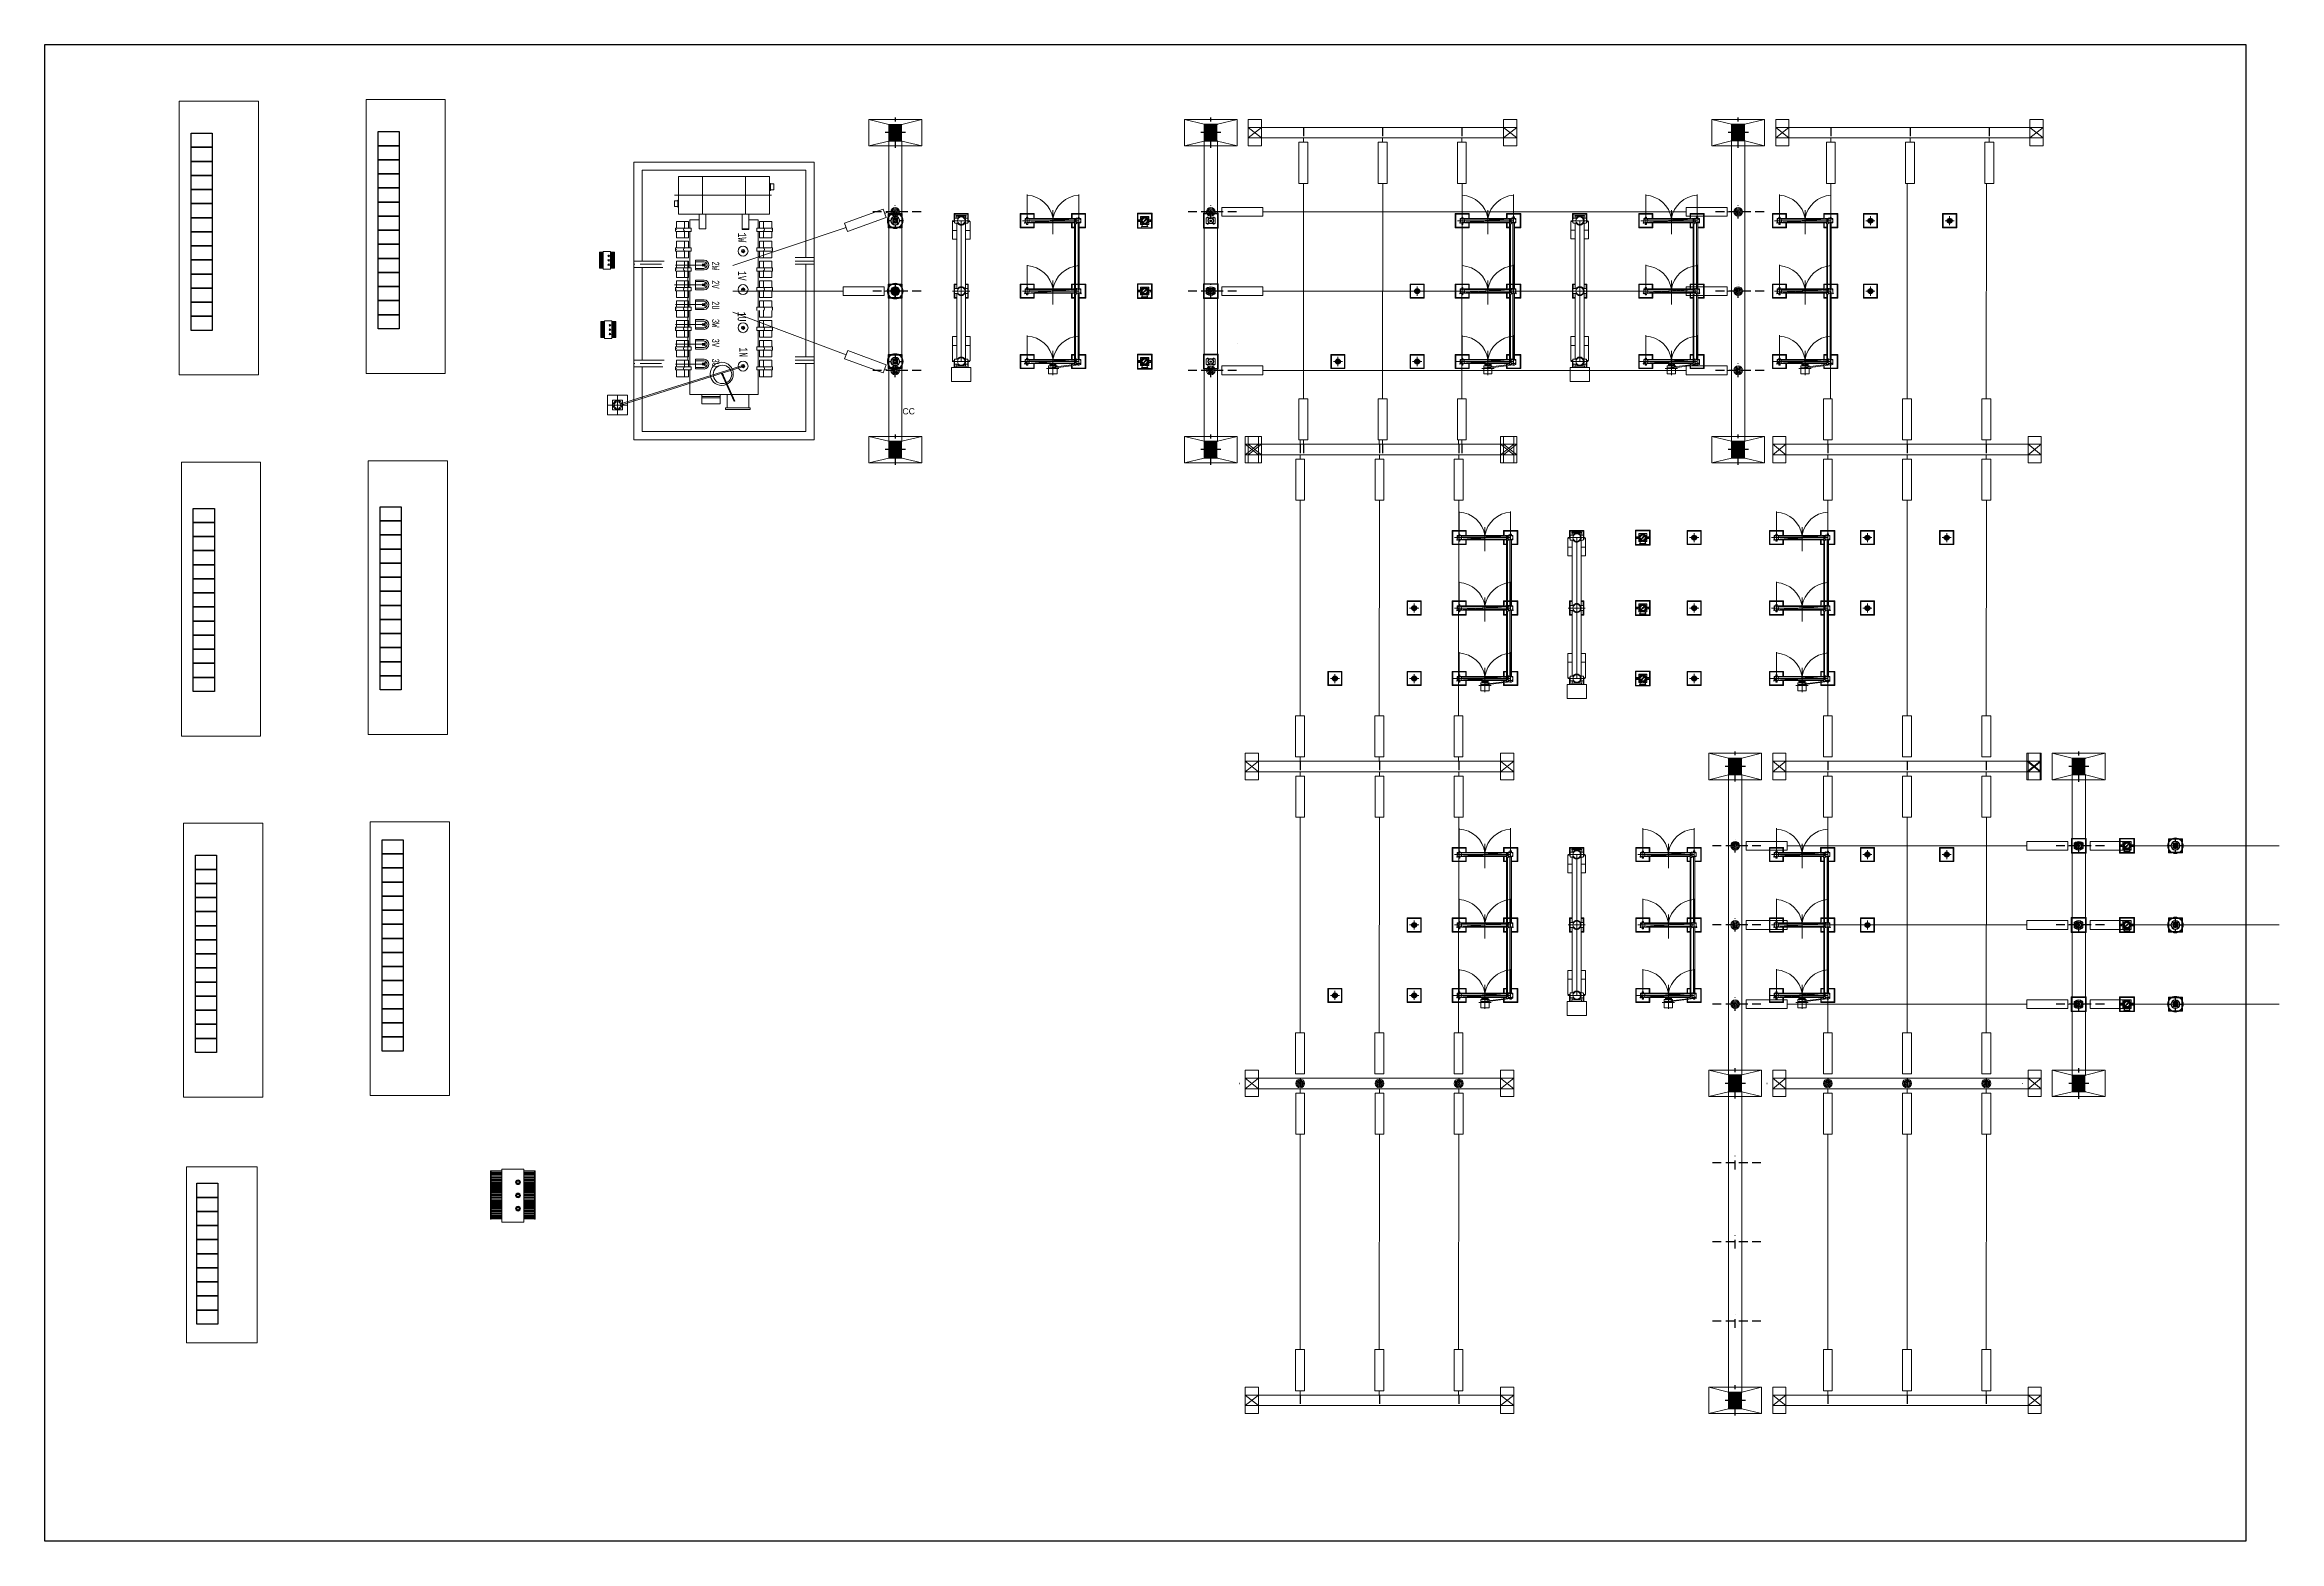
# Model space of a CAD drawing. Header units: metres. Extents: x 6 to 133, y 1 to 86.
import ezdxf
from ezdxf.enums import TextEntityAlignment as Align

# ---------------------------------------------------------------- set-up
doc = ezdxf.new("R2010")
doc.units = ezdxf.units.M
doc.linetypes.add('ACAD_ISO10W100', pattern=[18.5, 12, -3, 0.5, -3])
doc.linetypes.add('DASHED', pattern=[0.75, 0.5, -0.25])
for name, color, linetype, lineweight in [('C-ESTRUCTURA', 94, 'Continuous', 9), ('E-CONDUCTOR', 40, 'Continuous', 15), ('E-EQUIPOS', 250, 'Continuous', 0), ('E-SIMBOLOS', 4, 'Continuous', 25), ('KOMPONENTE', 7, 'Continuous', 5), ('L-STRUCTUR_SET_A', 94, 'Continuous', 9)]:
    doc.layers.add(name, color=color, linetype=linetype, lineweight=lineweight)
for name, color, linetype in [('CABINET', 50, 'Continuous'), ('ESTRUCTURAS', 1, 'Continuous'), ('Fence', 252, 'Continuous'), ('V-CTRL-NODE-KNOW', 92, 'Continuous')]:
    doc.layers.add(name, color=color, linetype=linetype)
doc.layers.add('NOPRINT', color=13, linetype='DASHED', plot=False)
doc.styles.add('ST1', font='monotxt', dxfattribs={"oblique": 0.1})
doc.styles.get("Standard").update_dxf_attribs({"font": 'arial.ttf'})

# ---------------------------------------------------------------- blocks, each defined once
blk = doc.blocks.new('set_1s_1d')
at = {"color": 5, "linetype": 'Continuous', "lineweight": 0}
for p, q in [((-29.04, 35.82, -0.1), (-29.04, 20.05, -0.1)), ((-18.8, 35.82, -0.1), (-29.04, 35.82, -0.1)), ((-18.8, 20.05, 1.73), (-18.8, 35.82, -0.1)), ((-28.57, 35.36, -0.1), (-28.57, 30.21, -0.1)), ((-19.27, 35.36, -0.1), (-28.57, 35.36, -0.1)), ((-19.27, 30.4, -0.1), (-19.27, 35.36, -0.1)), ((-27.32, 30.21, -0.1), (-29.04, 30.21, -0.1)), ((-29.04, 29.84, -0.1), (-27.4, 29.84, -0.1)), ((-28.57, 29.84, -0.1), (-28.57, 24.57, -0.1)), ((-18.8, 30.4, -0.1), (-19.88, 30.4, -0.1)), ((-19.88, 30.03, -0.1), (-18.8, 30.03, -0.1)), ((-19.27, 24.76, -0.1), (-19.27, 30.03, -0.1)), ((-27.32, 24.57, -0.1), (-29.04, 24.57, -0.1)), ((-29.04, 24.2, -0.1), (-27.4, 24.2, -0.1)), ((-28.57, 24.2, -0.1), (-28.57, 20.52, -0.1)), ((-19.88, 24.76, -0.1), (-18.8, 24.76, -0.1)), ((-18.8, 24.38, -0.1), (-19.88, 24.38, -0.1)), ((-19.27, 20.52, -0.1), (-19.27, 24.38, -0.1)), ((-28.57, 20.52, -0.1), (-19.27, 20.52, -0.1)), ((-29.04, 20.05, -0.1), (-18.8, 20.05, -0.1))]:
    blk.add_line(p, q, dxfattribs=at)
at = {"color": 1, "lineweight": 0}
for p, q in [((-25.14, 32.87, 0.42), (-25.14, 35.01, 0.42)), ((-22.7, 32.87, 0.42), (-22.7, 35.01, 0.42)), ((-21.29, 34.62, 1.1), (-21.33, 34.62, 1.1)), ((-21.29, 34.62, 1.1), (-21.29, 34.59, 1.1)), ((-21.29, 34.21, 1.1), (-21.29, 34.62, 1.1)), ((-21.29, 34.59, 1.1), (-21.09, 34.59, 1.1)), ((-21.09, 34.59, 1.1), (-21.09, 34.25, 1.1)), ((-26.74, 33.63, 1.1), (-26.55, 33.63, 1.1)), ((-26.74, 33.3, 1.1), (-26.74, 33.63, 1.1)), ((-26.55, 33.3, 1.1), (-26.74, 33.3, 1.1)), ((-26.51, 33.67, 1.1), (-26.55, 33.67, 1.1)), ((-26.55, 33.67, 1.1), (-26.55, 33.26, 1.1)), ((-26.55, 33.26, 1.1), (-26.55, 33.3, 1.1)), ((-26.55, 33.26, 1.1), (-26.51, 33.26, 1.1)), ((-21.33, 34.21, 1.1), (-21.29, 34.21, 1.1)), ((-21.09, 34.25, 1.1), (-21.29, 34.25, 1.1)), ((-26.68, 31.99, 0.05), (-26.62, 31.99, 0.05)), ((-26.67, 32.07, 0.05), (-26.66, 32.08, 0.05)), ((-26.67, 32.06, 0.05), (-26.67, 32.07, 0.05)), ((-26.67, 32.07, 0.05), (-26.67, 32.07, 0.05)), ((-26.67, 32.07, 0.05), (-26.67, 32.07, 0.05)), ((-26.67, 32.07, 0.05), (-26.67, 32.07, 0.05)), ((-26.67, 31.91, 0.05), (-26.67, 32.06, 0.05)), ((-26.67, 32.06, 0.05), (-26.67, 32.06, 0.05)), ((-26.67, 31.9, 0.05), (-26.67, 31.91, 0.05)), ((-26.67, 31.91, 0.05), (-26.67, 31.91, 0.05)), ((-26.66, 31.9, 0.05), (-26.67, 31.9, 0.05)), ((-26.67, 31.9, 0.05), (-26.67, 31.9, 0.05)), ((-26.67, 31.9, 0.05), (-26.67, 31.9, 0.05)), ((-26.66, 32.08, 0.05), (-26.66, 32.08, 0.05)), ((-26.66, 32.08, 0.05), (-26.66, 32.08, 0.05)), ((-26.66, 32.08, 0.05), (-26.65, 32.08, 0.05)), ((-26.66, 31.89, 0.05), (-26.66, 31.9, 0.05)), ((-26.65, 31.89, 0.05), (-26.66, 31.89, 0.05)), ((-26.66, 31.89, 0.05), (-26.66, 31.89, 0.05)), ((-26.66, 31.89, 0.05), (-26.66, 31.89, 0.05)), ((-26.65, 32.08, 0.05), (-25.79, 32.08, 0.05)), ((-26.62, 31.89, 0.05), (-26.65, 31.89, 0.05)), ((-26.62, 32.45, 0.05), (-26.62, 32.08, 0.05)), ((-25.93, 32.45, 0.05), (-26.62, 32.45, 0.05)), ((-26.62, 32.08, 0.05), (-25.93, 32.08, 0.05)), ((-26.62, 31.89, 0.05), (-26.62, 31.52, 0.05)), ((-25.93, 31.89, 0.05), (-26.62, 31.89, 0.05)), ((-26.16, 32.08, 0.05), (-26.16, 32.45, 0.05)), ((-26.16, 31.89, 0.05), (-26.16, 31.52, 0.05)), ((-25.93, 32.08, 0.05), (-25.93, 32.45, 0.05)), ((-25.93, 31.52, 0.05), (-25.93, 31.89, 0.05)), ((-25.79, 31.89, 0.05), (-25.93, 31.89, 0.05)), ((-25.86, 32.55, 0.05), (-25.86, 32.08, 0.05)), ((-25.33, 32.55, 0.05), (-25.86, 32.55, 0.05)), ((-25.86, 31.89, 0.05), (-25.86, 30.95, 0.05)), ((-25.79, 32.08, 0.05), (-25.79, 31.89, 0.05)), ((-25.33, 32.87, 0.05), (-25.33, 32.04, 0.05)), ((-25.33, 32.04, 0.05), (-24.95, 32.04, 0.05)), ((-24.95, 32.04, 0.05), (-24.95, 32.87, 0.05)), ((-22.89, 31.99, 0.05), (-22.89, 32.87, 0.05)), ((-22.51, 32.04, 0.05), (-22.89, 32.04, 0.05)), ((-22.51, 31.99, 0.05), (-22.89, 31.99, 0.05)), ((-22.51, 32.87, 0.05), (-22.51, 31.99, 0.05)), ((-21.98, 32.55, 0.05), (-22.51, 32.55, 0.05)), ((-22.05, 32.08, 0.05), (-22.05, 31.89, 0.05)), ((-21.19, 32.08, 0.05), (-22.05, 32.08, 0.05)), ((-22.05, 31.89, 0.05), (-21.91, 31.89, 0.05)), ((-21.98, 32.08, 0.05), (-21.98, 32.55, 0.05)), ((-21.98, 30.95, 0.05), (-21.98, 31.89, 0.05)), ((-21.91, 32.08, 0.05), (-21.91, 32.45, 0.05)), ((-21.91, 32.45, 0.05), (-21.21, 32.45, 0.05)), ((-21.21, 32.08, 0.05), (-21.91, 32.08, 0.05)), ((-21.91, 31.52, 0.05), (-21.91, 31.89, 0.05)), ((-21.91, 31.89, 0.05), (-21.21, 31.89, 0.05)), ((-21.68, 32.08, 0.05), (-21.68, 32.45, 0.05)), ((-21.68, 31.89, 0.05), (-21.68, 31.52, 0.05)), ((-21.22, 31.89, 0.05), (-21.19, 31.89, 0.05)), ((-21.21, 32.45, 0.05), (-21.21, 32.08, 0.05)), ((-21.16, 31.99, 0.05), (-21.21, 31.99, 0.05)), ((-21.21, 31.89, 0.05), (-21.21, 31.52, 0.05)), ((-21.18, 32.08, 0.05), (-21.19, 32.08, 0.05)), ((-21.19, 31.89, 0.05), (-21.18, 31.89, 0.05)), ((-21.17, 32.08, 0.05), (-21.18, 32.08, 0.05)), ((-21.18, 32.08, 0.05), (-21.18, 32.08, 0.05)), ((-21.18, 31.89, 0.05), (-21.17, 31.9, 0.05)), ((-21.18, 31.89, 0.05), (-21.18, 31.89, 0.05)), ((-21.18, 31.89, 0.05), (-21.18, 31.89, 0.05)), ((-21.17, 32.07, 0.05), (-21.17, 32.08, 0.05)), ((-21.17, 32.06, 0.05), (-21.17, 32.07, 0.05)), ((-21.17, 32.07, 0.05), (-21.17, 32.07, 0.05)), ((-21.17, 32.07, 0.05), (-21.17, 32.07, 0.05)), ((-21.17, 32.07, 0.05), (-21.17, 32.07, 0.05)), ((-21.17, 31.91, 0.05), (-21.17, 32.06, 0.05)), ((-21.17, 32.06, 0.05), (-21.17, 32.06, 0.05)), ((-21.17, 31.9, 0.05), (-21.17, 31.91, 0.05)), ((-21.17, 31.91, 0.05), (-21.17, 31.91, 0.05)), ((-21.17, 31.9, 0.05), (-21.17, 31.9, 0.05)), ((-21.17, 31.9, 0.05), (-21.17, 31.9, 0.05)), ((-21.17, 31.9, 0.05), (-21.17, 31.9, 0.05)), ((-10.96, 32.5), (-9.96, 32.5)), ((-10.95, 32.45), (-10.95, 31.45)), ((-10.95, 32.45), (-10.95, 31.45)), ((-10.82, 32.45), (-10.95, 32.45)), ((-10.83, 32.45), (-10.95, 32.45)), ((-10.95, 31.95), (-10.7, 31.95)), ((-10.82, 32.63), (-10.83, 32.62)), ((-10.83, 32.62), (-10.83, 32.61)), ((-10.83, 32.62), (-10.83, 32.62)), ((-10.83, 32.61), (-10.83, 32.6)), ((-10.83, 32.6), (-10.83, 32.42)), ((-10.83, 32.42), (-10.83, 32.4)), ((-10.83, 32.4), (-10.83, 32.39)), ((-10.83, 32.39), (-10.83, 32.38)), ((-10.83, 32.38), (-10.83, 32.37)), ((-10.83, 32.38), (-10.83, 32.38)), ((-10.83, 32.37), (-10.82, 32.37)), ((-10.82, 32.63), (-10.82, 32.63)), ((-10.81, 32.63), (-10.82, 32.63)), ((-10.82, 32.37), (-10.82, 32.36)), ((-10.82, 32.36), (-10.81, 32.36)), ((-10.81, 32.64), (-10.81, 32.63)), ((-10.8, 32.64), (-10.81, 32.64)), ((-10.81, 32.36), (-10.8, 32.36)), ((-10.81, 32.36), (-10.81, 32.36)), ((-10.8, 32.64), (-10.8, 32.64)), ((-10.66, 32.64), (-10.8, 32.64)), ((-10.8, 32.36), (-10.66, 32.36)), ((-10.73, 32.8), (-10.73, 32.76)), ((-10.18, 32.8), (-10.73, 32.8)), ((-10.18, 32.76), (-10.73, 32.76)), ((-10.7, 32.64), (-10.7, 32.76)), ((-10.7, 32.76), (-10.2, 32.76)), ((-10.7, 31.45), (-10.7, 32.38)), ((-10.66, 32.64), (-10.65, 32.64)), ((-10.66, 32.63), (-10.66, 32.64)), ((-10.65, 32.35), (-10.66, 32.36)), ((-10.65, 32.65), (-10.64, 32.66)), ((-10.65, 32.65), (-10.65, 32.65)), ((-10.65, 32.65), (-10.65, 32.65)), ((-10.65, 32.64), (-10.65, 32.65)), ((-10.65, 32.35), (-10.65, 32.35)), ((-10.65, 32.35), (-10.65, 32.35)), ((-10.65, 32.34), (-10.65, 32.35)), ((-10.64, 32.34), (-10.65, 32.34)), ((-10.64, 32.66), (-10.63, 32.67)), ((-10.64, 32.66), (-10.64, 32.66)), ((-10.64, 32.66), (-10.64, 32.66)), ((-10.64, 32.33), (-10.64, 32.34)), ((-10.64, 32.33), (-10.64, 32.33)), ((-10.63, 32.33), (-10.64, 32.33)), ((-10.63, 32.67), (-10.62, 32.68)), ((-10.63, 32.32), (-10.63, 32.33)), ((-10.62, 32.31), (-10.63, 32.32)), ((-10.62, 32.68), (-10.61, 32.69)), ((-10.61, 32.3), (-10.62, 32.31)), ((-10.61, 32.69), (-10.6, 32.69)), ((-10.6, 32.3), (-10.61, 32.3)), ((-10.6, 32.7), (-10.59, 32.71)), ((-10.6, 32.69), (-10.6, 32.7)), ((-10.59, 32.29), (-10.6, 32.3)), ((-10.59, 32.71), (-10.58, 32.71)), ((-10.59, 32.29), (-10.59, 32.29)), ((-10.58, 32.28), (-10.59, 32.29)), ((-10.58, 32.71), (-10.57, 32.72)), ((-10.57, 32.28), (-10.58, 32.28)), ((-10.57, 32.72), (-10.56, 32.72)), ((-10.56, 32.27), (-10.57, 32.28)), ((-10.56, 32.72), (-10.54, 32.73)), ((-10.55, 32.27), (-10.56, 32.27)), ((-10.53, 32.26), (-10.55, 32.27)), ((-10.54, 32.73), (-10.53, 32.73)), ((-10.53, 32.73), (-10.52, 32.74)), ((-10.52, 32.26), (-10.53, 32.26)), ((-10.52, 32.74), (-10.51, 32.74)), ((-10.51, 32.26), (-10.52, 32.26)), ((-10.51, 32.74), (-10.5, 32.74)), ((-10.51, 32.74), (-10.51, 32.74)), ((-10.5, 32.25), (-10.51, 32.26)), ((-10.5, 32.74), (-10.49, 32.74)), ((-10.49, 32.25), (-10.5, 32.25)), ((-10.49, 32.74), (-10.48, 32.74)), ((-10.48, 32.25), (-10.49, 32.25)), ((-10.48, 32.74), (-10.47, 32.74)), ((-10.47, 32.25), (-10.48, 32.25)), ((-10.47, 32.74), (-10.45, 32.75)), ((-10.46, 32.25), (-10.47, 32.25)), ((-10.45, 32.25), (-10.46, 32.25)), ((-10.45, 32.75), (-10.44, 32.74)), ((-10.43, 32.25), (-10.45, 32.25)), ((-10.44, 32.74), (-10.43, 32.74)), ((-10.43, 32.74), (-10.42, 32.74)), ((-10.42, 32.25), (-10.43, 32.25)), ((-10.42, 32.74), (-10.41, 32.74)), ((-10.41, 32.25), (-10.42, 32.25)), ((-10.41, 32.74), (-10.4, 32.74)), ((-10.4, 32.25), (-10.41, 32.25)), ((-10.4, 32.74), (-10.39, 32.74)), ((-10.39, 32.26), (-10.4, 32.25)), ((-10.39, 32.74), (-10.38, 32.74)), ((-10.38, 32.26), (-10.39, 32.26)), ((-10.38, 32.74), (-10.37, 32.73)), ((-10.37, 32.26), (-10.38, 32.26)), ((-10.37, 32.73), (-10.35, 32.73)), ((-10.36, 32.26), (-10.37, 32.26)), ((-10.35, 32.27), (-10.36, 32.26)), ((-10.35, 32.73), (-10.34, 32.72)), ((-10.33, 32.28), (-10.35, 32.27)), ((-10.34, 32.72), (-10.33, 32.72)), ((-10.33, 32.72), (-10.33, 32.71)), ((-10.33, 32.71), (-10.32, 32.71)), ((-10.32, 32.28), (-10.33, 32.28)), ((-10.32, 32.71), (-10.31, 32.7)), ((-10.32, 32.29), (-10.32, 32.28)), ((-10.31, 32.29), (-10.32, 32.29)), ((-10.31, 32.7), (-10.3, 32.7)), ((-10.3, 32.3), (-10.31, 32.29)), ((-10.3, 32.7), (-10.29, 32.69)), ((-10.29, 32.3), (-10.3, 32.3)), ((-10.29, 32.69), (-10.27, 32.67)), ((-10.29, 32.69), (-10.29, 32.69)), ((-10.29, 32.31), (-10.29, 32.3)), ((-10.28, 32.31), (-10.29, 32.31)), ((-10.27, 32.32), (-10.28, 32.31)), ((-10.27, 32.67), (-10.26, 32.66)), ((-10.27, 32.67), (-10.27, 32.67)), ((-10.26, 32.34), (-10.27, 32.32)), ((-10.26, 32.66), (-10.25, 32.65)), ((-10.25, 32.34), (-10.26, 32.34)), ((-10.25, 32.65), (-10.25, 32.64)), ((-10.25, 32.64), (-10.24, 32.63)), ((-10.24, 32.36), (-10.25, 32.35)), ((-10.25, 32.35), (-10.25, 32.34)), ((-10.24, 32.64), (-10.1, 32.64)), ((-10.24, 32.63), (-10.24, 32.62)), ((-10.24, 32.62), (-10.23, 32.62)), ((-10.23, 32.38), (-10.24, 32.37)), ((-10.24, 32.37), (-10.24, 32.36)), ((-10.1, 32.36), (-10.24, 32.36)), ((-10.23, 32.62), (-10.23, 32.61)), ((-10.23, 32.61), (-10.22, 32.59)), ((-10.22, 32.39), (-10.23, 32.39)), ((-10.23, 32.39), (-10.23, 32.38)), ((-10.22, 32.59), (-10.21, 32.58)), ((-10.21, 32.42), (-10.22, 32.4)), ((-10.22, 32.4), (-10.22, 32.39)), ((-10.21, 32.58), (-10.21, 32.57)), ((-10.21, 32.57), (-10.21, 32.56)), ((-10.21, 32.56), (-10.21, 32.55)), ((-10.21, 32.55), (-10.2, 32.54)), ((-10.2, 32.45), (-10.21, 32.44)), ((-10.21, 32.44), (-10.21, 32.43)), ((-10.21, 32.43), (-10.21, 32.42)), ((-10.2, 32.76), (-10.2, 32.64)), ((-10.2, 32.54), (-10.2, 32.53)), ((-10.2, 32.53), (-10.2, 32.52)), ((-10.2, 32.53), (-10.2, 32.53)), ((-10.2, 32.52), (-10.2, 32.5)), ((-10.2, 32.5), (-10.2, 32.49)), ((-10.2, 32.49), (-10.2, 32.48)), ((-10.2, 32.48), (-10.2, 32.47)), ((-10.2, 32.47), (-10.2, 32.46)), ((-10.2, 32.46), (-10.2, 32.45)), ((-10.2, 32.38), (-10.2, 28.64)), ((-10.2, 31.95), (-9.95, 31.95)), ((-10.18, 32.8), (-10.18, 32.76)), ((-10.1, 32.64), (-10.09, 32.64)), ((-10.1, 32.64), (-10.1, 32.64)), ((-10.09, 32.36), (-10.1, 32.36)), ((-10.09, 32.64), (-10.09, 32.63)), ((-10.09, 32.63), (-10.08, 32.63)), ((-10.09, 32.36), (-10.09, 32.36)), ((-10.08, 32.36), (-10.09, 32.36)), ((-10.08, 32.63), (-10.07, 32.62)), ((-10.08, 32.63), (-10.08, 32.63)), ((-10.08, 32.37), (-10.08, 32.36)), ((-10.07, 32.37), (-10.08, 32.37)), ((-10.07, 32.62), (-10.07, 32.61)), ((-10.07, 32.62), (-10.07, 32.62)), ((-10.07, 32.61), (-10.07, 32.6)), ((-10.07, 32.6), (-10.07, 32.42)), ((-10.07, 32.45), (-9.95, 32.45)), ((-10.07, 32.42), (-10.07, 32.4)), ((-10.07, 32.4), (-10.07, 32.39)), ((-10.07, 32.39), (-10.07, 32.38)), ((-10.07, 32.38), (-10.07, 32.37)), ((-10.07, 32.38), (-10.07, 32.38)), ((-9.95, 32.45), (-9.95, 31.45)), ((24.17, 32.5), (25.16, 32.5)), ((24.17, 32.46), (24.17, 31.46)), ((24.17, 32.46), (24.17, 31.46)), ((24.3, 32.46), (24.17, 32.46)), ((24.29, 32.46), (24.17, 32.46)), ((24.17, 31.96), (24.42, 31.96)), ((24.3, 32.63), (24.29, 32.62)), ((24.29, 32.62), (24.29, 32.61)), ((24.29, 32.61), (24.29, 32.6)), ((24.29, 32.6), (24.29, 32.42)), ((24.29, 32.42), (24.29, 32.4)), ((24.29, 32.4), (24.29, 32.39)), ((24.29, 32.39), (24.29, 32.38)), ((24.29, 32.39), (24.29, 32.39)), ((24.29, 32.38), (24.3, 32.38)), ((24.31, 32.64), (24.3, 32.63)), ((24.3, 32.63), (24.3, 32.63)), ((24.3, 32.63), (24.3, 32.63)), ((24.3, 32.38), (24.3, 32.37)), ((24.3, 32.37), (24.31, 32.37)), ((24.3, 32.37), (24.3, 32.37)), ((24.31, 32.64), (24.31, 32.64)), ((24.32, 32.64), (24.31, 32.64)), ((24.31, 32.37), (24.31, 32.36)), ((24.31, 32.36), (24.33, 32.36)), ((24.33, 32.64), (24.32, 32.64)), ((24.46, 32.64), (24.33, 32.64)), ((24.33, 32.36), (24.46, 32.36)), ((24.4, 32.8), (24.4, 32.76)), ((24.95, 32.8), (24.4, 32.8)), ((24.95, 32.76), (24.4, 32.76)), ((24.42, 32.64), (24.42, 32.76)), ((24.42, 32.76), (24.92, 32.76)), ((24.42, 31.45), (24.42, 32.38)), ((24.46, 32.64), (24.47, 32.64)), ((24.47, 32.36), (24.46, 32.36)), ((24.47, 32.65), (24.48, 32.66)), ((24.47, 32.65), (24.47, 32.65)), ((24.47, 32.65), (24.47, 32.65)), ((24.47, 32.64), (24.47, 32.65)), ((24.47, 32.35), (24.47, 32.36)), ((24.47, 32.35), (24.47, 32.35)), ((24.48, 32.35), (24.47, 32.35)), ((24.48, 32.67), (24.49, 32.67)), ((24.48, 32.66), (24.48, 32.67)), ((24.48, 32.66), (24.48, 32.66)), ((24.48, 32.34), (24.48, 32.35)), ((24.48, 32.34), (24.48, 32.34)), ((24.48, 32.34), (24.48, 32.34)), ((24.49, 32.68), (24.5, 32.68)), ((24.49, 32.67), (24.49, 32.68)), ((24.49, 32.33), (24.48, 32.34)), ((24.49, 32.33), (24.49, 32.33)), ((24.51, 32.32), (24.49, 32.33)), ((24.5, 32.68), (24.51, 32.69)), ((24.51, 32.69), (24.52, 32.7)), ((24.51, 32.31), (24.51, 32.32)), ((24.52, 32.3), (24.51, 32.31)), ((24.52, 32.7), (24.53, 32.71)), ((24.53, 32.3), (24.52, 32.3)), ((24.53, 32.71), (24.54, 32.71)), ((24.54, 32.29), (24.53, 32.3)), ((24.54, 32.72), (24.55, 32.72)), ((24.54, 32.71), (24.54, 32.72)), ((24.54, 32.29), (24.54, 32.29)), ((24.55, 32.28), (24.54, 32.29)), ((24.55, 32.72), (24.56, 32.73)), ((24.56, 32.28), (24.55, 32.28)), ((24.56, 32.73), (24.58, 32.74)), ((24.57, 32.27), (24.56, 32.28)), ((24.59, 32.27), (24.57, 32.27)), ((24.58, 32.74), (24.59, 32.74)), ((24.59, 32.74), (24.6, 32.74)), ((24.6, 32.26), (24.59, 32.27)), ((24.6, 32.74), (24.61, 32.74)), ((24.61, 32.26), (24.6, 32.26)), ((24.61, 32.74), (24.62, 32.74)), ((24.62, 32.26), (24.61, 32.26)), ((24.62, 32.75), (24.63, 32.75)), ((24.62, 32.74), (24.62, 32.75)), ((24.63, 32.25), (24.62, 32.26)), ((24.63, 32.75), (24.64, 32.75)), ((24.64, 32.25), (24.63, 32.25)), ((24.64, 32.75), (24.65, 32.75)), ((24.65, 32.25), (24.64, 32.25)), ((24.65, 32.75), (24.67, 32.75)), ((24.66, 32.25), (24.65, 32.25)), ((24.67, 32.25), (24.66, 32.25)), ((24.67, 32.75), (24.68, 32.75)), ((24.69, 32.25), (24.67, 32.25)), ((24.68, 32.75), (24.69, 32.75)), ((24.69, 32.75), (24.71, 32.75)), ((24.7, 32.25), (24.69, 32.25)), ((24.71, 32.25), (24.7, 32.25)), ((24.71, 32.75), (24.72, 32.75)), ((24.72, 32.26), (24.71, 32.25)), ((24.72, 32.75), (24.73, 32.74)), ((24.73, 32.26), (24.72, 32.26)), ((24.73, 32.74), (24.74, 32.74)), ((24.74, 32.26), (24.73, 32.26)), ((24.74, 32.74), (24.75, 32.74)), ((24.75, 32.27), (24.74, 32.26)), ((24.75, 32.74), (24.76, 32.74)), ((24.76, 32.27), (24.75, 32.27)), ((24.76, 32.74), (24.77, 32.73)), ((24.77, 32.27), (24.76, 32.27)), ((24.77, 32.73), (24.78, 32.73)), ((24.79, 32.28), (24.77, 32.27)), ((24.78, 32.73), (24.79, 32.72)), ((24.79, 32.72), (24.8, 32.72)), ((24.8, 32.29), (24.79, 32.28)), ((24.8, 32.72), (24.8, 32.71)), ((24.8, 32.71), (24.81, 32.71)), ((24.81, 32.29), (24.8, 32.29)), ((24.81, 32.71), (24.82, 32.7)), ((24.82, 32.3), (24.81, 32.29)), ((24.81, 32.29), (24.81, 32.29)), ((24.82, 32.7), (24.83, 32.7)), ((24.83, 32.31), (24.82, 32.3)), ((24.83, 32.7), (24.83, 32.69)), ((24.83, 32.69), (24.85, 32.68)), ((24.84, 32.32), (24.83, 32.31)), ((24.83, 32.31), (24.83, 32.31)), ((24.85, 32.32), (24.84, 32.32)), ((24.85, 32.68), (24.86, 32.67)), ((24.86, 32.34), (24.85, 32.32)), ((24.86, 32.67), (24.86, 32.66)), ((24.86, 32.66), (24.87, 32.65)), ((24.87, 32.35), (24.86, 32.34)), ((24.87, 32.65), (24.88, 32.65)), ((24.88, 32.36), (24.87, 32.35)), ((24.87, 32.35), (24.87, 32.35)), ((24.88, 32.65), (24.88, 32.64)), ((24.88, 32.64), (25.02, 32.64)), ((24.88, 32.64), (24.89, 32.63)), ((24.89, 32.37), (24.88, 32.36)), ((25.02, 32.36), (24.88, 32.36)), ((24.89, 32.63), (24.89, 32.62)), ((24.89, 32.62), (24.9, 32.61)), ((24.9, 32.39), (24.89, 32.38)), ((24.89, 32.38), (24.89, 32.37)), ((24.9, 32.61), (24.91, 32.59)), ((24.91, 32.43), (24.9, 32.41)), ((24.9, 32.41), (24.9, 32.4)), ((24.9, 32.4), (24.9, 32.39)), ((24.91, 32.59), (24.91, 32.58)), ((24.91, 32.58), (24.91, 32.57)), ((24.91, 32.57), (24.92, 32.56)), ((24.91, 32.57), (24.91, 32.57)), ((24.91, 32.44), (24.91, 32.43)), ((24.92, 32.44), (24.91, 32.44)), ((24.92, 32.76), (24.92, 32.64)), ((24.92, 32.56), (24.92, 32.55)), ((24.92, 32.55), (24.92, 32.54)), ((24.92, 32.54), (24.92, 32.53)), ((24.92, 32.53), (24.92, 32.52)), ((24.92, 32.52), (24.92, 32.5)), ((24.92, 32.5), (24.92, 32.49)), ((24.92, 32.49), (24.92, 32.48)), ((24.92, 32.48), (24.92, 32.47)), ((24.92, 32.47), (24.92, 32.46)), ((24.92, 32.46), (24.92, 32.45)), ((24.92, 32.45), (24.92, 32.44)), ((24.92, 32.38), (24.92, 28.64)), ((24.92, 31.96), (25.17, 31.96)), ((24.95, 32.8), (24.95, 32.76)), ((25.02, 32.64), (25.03, 32.64)), ((25.02, 32.64), (25.02, 32.64)), ((25.03, 32.36), (25.02, 32.36)), ((25.03, 32.64), (25.04, 32.63)), ((25.03, 32.64), (25.03, 32.64)), ((25.03, 32.37), (25.03, 32.36)), ((25.04, 32.37), (25.03, 32.37)), ((25.04, 32.63), (25.05, 32.63)), ((25.04, 32.63), (25.04, 32.63)), ((25.05, 32.38), (25.04, 32.37)), ((25.04, 32.37), (25.04, 32.37)), ((25.05, 32.63), (25.05, 32.62)), ((25.05, 32.62), (25.05, 32.61)), ((25.05, 32.61), (25.06, 32.6)), ((25.05, 32.39), (25.05, 32.38)), ((25.06, 32.39), (25.05, 32.39)), ((25.05, 32.38), (25.05, 32.38)), ((25.06, 32.6), (25.06, 32.42)), ((25.06, 32.46), (25.17, 32.46)), ((25.06, 32.42), (25.06, 32.4)), ((25.06, 32.4), (25.06, 32.39)), ((25.17, 32.46), (25.17, 31.46)), ((-26.68, 30.86, 0.05), (-26.62, 30.86, 0.05)), ((-26.67, 30.94, 0.05), (-26.67, 30.95, 0.05)), ((-26.67, 30.95, 0.05), (-26.67, 30.95, 0.05)), ((-26.67, 30.95, 0.05), (-26.66, 30.95, 0.05)), ((-26.67, 30.79, 0.05), (-26.67, 30.94, 0.05)), ((-26.67, 30.94, 0.05), (-26.67, 30.94, 0.05)), ((-26.67, 30.94, 0.05), (-26.67, 30.94, 0.05)), ((-26.67, 30.94, 0.05), (-26.67, 30.94, 0.05)), ((-26.67, 30.78, 0.05), (-26.67, 30.79, 0.05)), ((-26.67, 30.77, 0.05), (-26.67, 30.78, 0.05)), ((-26.67, 30.78, 0.05), (-26.67, 30.78, 0.05)), ((-26.67, 30.78, 0.05), (-26.67, 30.78, 0.05)), ((-26.66, 30.77, 0.05), (-26.67, 30.77, 0.05)), ((-26.66, 30.95, 0.05), (-26.66, 30.95, 0.05)), ((-26.66, 30.95, 0.05), (-26.66, 30.95, 0.05)), ((-26.66, 30.95, 0.05), (-26.65, 30.95, 0.05)), ((-26.65, 30.77, 0.05), (-26.66, 30.77, 0.05)), ((-26.66, 30.77, 0.05), (-26.66, 30.77, 0.05)), ((-26.66, 30.77, 0.05), (-26.66, 30.77, 0.05)), ((-26.66, 30.77, 0.05), (-26.66, 30.77, 0.05)), ((-26.65, 30.95, 0.05), (-25.79, 30.95, 0.05)), ((-26.62, 30.77, 0.05), (-26.65, 30.77, 0.05)), ((-26.62, 31.52, 0.05), (-25.93, 31.52, 0.05)), ((-25.93, 31.33, 0.05), (-26.62, 31.33, 0.05)), ((-26.62, 31.33, 0.05), (-26.62, 30.95, 0.05)), ((-26.62, 30.95, 0.05), (-25.93, 30.95, 0.05)), ((-26.62, 30.77, 0.05), (-26.62, 30.39, 0.05)), ((-25.93, 30.77, 0.05), (-26.62, 30.77, 0.05)), ((-26.16, 30.95, 0.05), (-26.16, 31.33, 0.05)), ((-26.16, 30.77, 0.05), (-26.16, 30.39, 0.05)), ((-25.93, 30.95, 0.05), (-25.93, 31.33, 0.05)), ((-25.93, 30.39, 0.05), (-25.93, 30.77, 0.05)), ((-25.79, 30.77, 0.05), (-25.93, 30.77, 0.05)), ((-25.86, 30.77, 0.05), (-25.86, 29.83, 0.05)), ((-25.79, 30.95, 0.05), (-25.79, 30.77, 0.05)), ((-22.93, 30.77, 0.57), (-22.75, 30.77, 0.57)), ((-22.84, 30.86, 0.57), (-22.84, 30.67, 0.57)), ((-22.05, 30.95, 0.05), (-22.05, 30.77, 0.05)), ((-21.19, 30.95, 0.05), (-22.05, 30.95, 0.05)), ((-22.05, 30.77, 0.05), (-21.91, 30.77, 0.05)), ((-21.98, 29.83, 0.05), (-21.98, 30.77, 0.05)), ((-21.21, 31.52, 0.05), (-21.91, 31.52, 0.05)), ((-21.91, 31.33, 0.05), (-21.21, 31.33, 0.05)), ((-21.91, 30.95, 0.05), (-21.91, 31.33, 0.05)), ((-21.21, 30.95, 0.05), (-21.91, 30.95, 0.05)), ((-21.91, 30.77, 0.05), (-21.21, 30.77, 0.05)), ((-21.91, 30.39, 0.05), (-21.91, 30.77, 0.05)), ((-21.68, 30.95, 0.05), (-21.68, 31.33, 0.05)), ((-21.68, 30.77, 0.05), (-21.68, 30.39, 0.05)), ((-21.22, 30.77, 0.05), (-21.19, 30.77, 0.05)), ((-21.21, 31.33, 0.05), (-21.21, 30.95, 0.05)), ((-21.16, 30.86, 0.05), (-21.21, 30.86, 0.05)), ((-21.21, 30.77, 0.05), (-21.21, 30.39, 0.05)), ((-21.18, 30.95, 0.05), (-21.19, 30.95, 0.05)), ((-21.19, 30.77, 0.05), (-21.18, 30.77, 0.05)), ((-21.17, 30.95, 0.05), (-21.18, 30.95, 0.05)), ((-21.18, 30.95, 0.05), (-21.18, 30.95, 0.05)), ((-21.18, 30.77, 0.05), (-21.18, 30.77, 0.05)), ((-21.18, 30.77, 0.05), (-21.18, 30.77, 0.05)), ((-21.18, 30.77, 0.05), (-21.17, 30.77, 0.05)), ((-21.17, 30.94, 0.05), (-21.17, 30.95, 0.05)), ((-21.17, 30.95, 0.05), (-21.17, 30.95, 0.05)), ((-21.17, 30.95, 0.05), (-21.17, 30.95, 0.05)), ((-21.17, 30.79, 0.05), (-21.17, 30.94, 0.05)), ((-21.17, 30.94, 0.05), (-21.17, 30.94, 0.05)), ((-21.17, 30.94, 0.05), (-21.17, 30.94, 0.05)), ((-21.17, 30.94, 0.05), (-21.17, 30.94, 0.05)), ((-21.17, 30.78, 0.05), (-21.17, 30.79, 0.05)), ((-21.17, 30.77, 0.05), (-21.17, 30.78, 0.05)), ((-21.17, 30.78, 0.05), (-21.17, 30.78, 0.05)), ((-21.17, 30.78, 0.05), (-21.17, 30.78, 0.05)), ((-21.17, 30.77, 0.05), (-21.17, 30.77, 0.05)), ((-10.95, 31.45), (-10.7, 31.45)), ((-10.95, 31.45), (-10.7, 31.45)), ((-10.7, 28.64), (-10.7, 31.45)), ((-9.95, 31.45), (-10.2, 31.45)), ((24.17, 31.46), (24.42, 31.46)), ((24.17, 31.46), (24.42, 31.46)), ((24.42, 28.64), (24.42, 31.45)), ((25.17, 31.46), (24.92, 31.46)), ((-26.68, 29.98, 0.57), (-25.07, 29.98, 0.05)), ((-26.68, 29.74, 0.05), (-26.62, 29.74, 0.05)), ((-26.67, 29.82, 0.05), (-26.66, 29.83, 0.05)), ((-26.67, 29.81, 0.05), (-26.67, 29.82, 0.05)), ((-26.67, 29.82, 0.05), (-26.67, 29.82, 0.05)), ((-26.67, 29.82, 0.05), (-26.67, 29.82, 0.05)), ((-26.67, 29.82, 0.05), (-26.67, 29.82, 0.05)), ((-26.67, 29.66, 0.05), (-26.67, 29.81, 0.05)), ((-26.67, 29.81, 0.05), (-26.67, 29.81, 0.05)), ((-26.67, 29.65, 0.05), (-26.67, 29.66, 0.05)), ((-26.67, 29.66, 0.05), (-26.67, 29.66, 0.05)), ((-26.66, 29.65, 0.05), (-26.67, 29.65, 0.05)), ((-26.67, 29.65, 0.05), (-26.67, 29.65, 0.05)), ((-26.67, 29.65, 0.05), (-26.67, 29.65, 0.05)), ((-26.66, 29.83, 0.05), (-26.66, 29.83, 0.05)), ((-26.66, 29.83, 0.05), (-26.66, 29.83, 0.05)), ((-26.66, 29.83, 0.05), (-26.65, 29.83, 0.05)), ((-26.66, 29.64, 0.05), (-26.66, 29.65, 0.05)), ((-26.65, 29.64, 0.05), (-26.66, 29.64, 0.05)), ((-26.66, 29.64, 0.05), (-26.66, 29.64, 0.05)), ((-26.66, 29.64, 0.05), (-26.66, 29.64, 0.05)), ((-26.65, 29.83, 0.05), (-25.79, 29.83, 0.05)), ((-26.62, 29.64, 0.05), (-26.65, 29.64, 0.05)), ((-26.62, 30.39, 0.05), (-25.93, 30.39, 0.05)), ((-26.62, 30.2, 0.05), (-26.62, 29.83, 0.05)), ((-25.93, 30.2, 0.05), (-26.62, 30.2, 0.05)), ((-26.62, 29.83, 0.05), (-25.93, 29.83, 0.05)), ((-26.62, 29.64, 0.05), (-26.62, 29.27, 0.05)), ((-25.93, 29.64, 0.05), (-26.62, 29.64, 0.05)), ((-26.62, 29.27, 0.05), (-25.93, 29.27, 0.05)), ((-26.16, 29.83, 0.05), (-26.16, 30.2, 0.05)), ((-26.16, 29.64, 0.05), (-26.16, 29.27, 0.05)), ((-25.98, 24.57, 0.05), (-25.98, 30.21, 0.05)), ((-25.93, 29.83, 0.05), (-25.93, 30.2, 0.05)), ((-25.93, 29.27, 0.05), (-25.93, 29.64, 0.05)), ((-25.79, 29.64, 0.05), (-25.93, 29.64, 0.05)), ((-25.86, 29.64, 0.05), (-25.86, 28.7, 0.05)), ((-25.79, 29.83, 0.05), (-25.79, 29.64, 0.05)), ((-25.02, 30.03, 0.05), (-25.17, 30.03, 0.05)), ((-25.17, 29.93, 0.05), (-25.02, 29.93, 0.05)), ((-25.12, 29.98, 0.05), (-25.02, 29.98, 0.05)), ((-25.07, 30.03, 0.05), (-25.07, 29.93, 0.05)), ((-25.02, 29.89, 0.05), (-25.02, 30.07, 0.05)), ((-25.02, 30.07, 0.05), (-25, 30.07, 0.05)), ((-25.02, 29.93, 0.05), (-25.02, 30.03, 0.05)), ((-25, 29.89, 0.05), (-25.02, 29.89, 0.05)), ((-25, 30.07, 0.05), (-25, 29.89, 0.05)), ((-22.05, 29.83, 0.05), (-22.05, 29.64, 0.05)), ((-21.19, 29.83, 0.05), (-22.05, 29.83, 0.05)), ((-22.05, 29.64, 0.05), (-21.91, 29.64, 0.05)), ((-21.98, 28.7, 0.05), (-21.98, 29.64, 0.05)), ((-21.21, 30.39, 0.05), (-21.91, 30.39, 0.05)), ((-21.91, 29.83, 0.05), (-21.91, 30.2, 0.05)), ((-21.91, 30.2, 0.05), (-21.21, 30.2, 0.05)), ((-21.21, 29.83, 0.05), (-21.91, 29.83, 0.05)), ((-21.91, 29.27, 0.05), (-21.91, 29.64, 0.05)), ((-21.91, 29.64, 0.05), (-21.21, 29.64, 0.05)), ((-21.21, 29.27, 0.05), (-21.91, 29.27, 0.05)), ((-21.68, 29.83, 0.05), (-21.68, 30.2, 0.05)), ((-21.68, 29.64, 0.05), (-21.68, 29.27, 0.05)), ((-21.22, 29.64, 0.05), (-21.19, 29.64, 0.05)), ((-21.21, 30.2, 0.05), (-21.21, 29.83, 0.05)), ((-21.16, 29.74, 0.05), (-21.21, 29.74, 0.05)), ((-21.21, 29.64, 0.05), (-21.21, 29.27, 0.05)), ((-21.18, 29.83, 0.05), (-21.19, 29.83, 0.05)), ((-21.19, 29.64, 0.05), (-21.18, 29.64, 0.05)), ((-21.17, 29.83, 0.05), (-21.18, 29.83, 0.05)), ((-21.18, 29.83, 0.05), (-21.18, 29.83, 0.05)), ((-21.18, 29.64, 0.05), (-21.17, 29.65, 0.05)), ((-21.18, 29.64, 0.05), (-21.18, 29.64, 0.05)), ((-21.18, 29.64, 0.05), (-21.18, 29.64, 0.05)), ((-21.17, 29.82, 0.05), (-21.17, 29.83, 0.05)), ((-21.17, 29.81, 0.05), (-21.17, 29.82, 0.05)), ((-21.17, 29.82, 0.05), (-21.17, 29.82, 0.05)), ((-21.17, 29.82, 0.05), (-21.17, 29.82, 0.05)), ((-21.17, 29.82, 0.05), (-21.17, 29.82, 0.05)), ((-21.17, 29.66, 0.05), (-21.17, 29.81, 0.05)), ((-21.17, 29.81, 0.05), (-21.17, 29.81, 0.05)), ((-21.17, 29.65, 0.05), (-21.17, 29.66, 0.05)), ((-21.17, 29.66, 0.05), (-21.17, 29.66, 0.05)), ((-21.17, 29.65, 0.05), (-21.17, 29.65, 0.05)), ((-21.17, 29.65, 0.05), (-21.17, 29.65, 0.05)), ((-21.17, 29.65, 0.05), (-21.17, 29.65, 0.05)), ((-26.73, 28.85, 0.57), (-25.07, 28.85, 0.05)), ((-26.68, 28.61, 0.05), (-26.62, 28.61, 0.05)), ((-26.67, 28.69, 0.05), (-26.67, 28.7, 0.05)), ((-26.67, 28.7, 0.05), (-26.67, 28.7, 0.05)), ((-26.67, 28.7, 0.05), (-26.66, 28.7, 0.05)), ((-26.67, 28.54, 0.05), (-26.67, 28.69, 0.05)), ((-26.67, 28.69, 0.05), (-26.67, 28.69, 0.05)), ((-26.67, 28.69, 0.05), (-26.67, 28.69, 0.05)), ((-26.67, 28.69, 0.05), (-26.67, 28.69, 0.05)), ((-26.67, 28.53, 0.05), (-26.67, 28.54, 0.05)), ((-26.67, 28.52, 0.05), (-26.67, 28.53, 0.05)), ((-26.67, 28.53, 0.05), (-26.67, 28.53, 0.05)), ((-26.67, 28.53, 0.05), (-26.67, 28.53, 0.05)), ((-26.66, 28.52, 0.05), (-26.67, 28.52, 0.05)), ((-26.66, 28.7, 0.05), (-26.66, 28.7, 0.05)), ((-26.66, 28.7, 0.05), (-26.66, 28.7, 0.05)), ((-26.66, 28.7, 0.05), (-26.65, 28.7, 0.05)), ((-26.65, 28.52, 0.05), (-26.66, 28.52, 0.05)), ((-26.66, 28.52, 0.05), (-26.66, 28.52, 0.05)), ((-26.66, 28.52, 0.05), (-26.66, 28.52, 0.05)), ((-26.66, 28.52, 0.05), (-26.66, 28.52, 0.05)), ((-26.65, 28.7, 0.05), (-25.79, 28.7, 0.05)), ((-26.62, 28.52, 0.05), (-26.65, 28.52, 0.05)), ((-25.93, 29.08, 0.05), (-26.62, 29.08, 0.05)), ((-26.62, 29.08, 0.05), (-26.62, 28.7, 0.05)), ((-26.62, 28.7, 0.05), (-25.93, 28.7, 0.05)), ((-26.62, 28.52, 0.05), (-26.62, 28.14, 0.05)), ((-25.93, 28.52, 0.05), (-26.62, 28.52, 0.05)), ((-26.62, 28.14, 0.05), (-25.93, 28.14, 0.05)), ((-26.62, 27.95, 0.05), (-26.62, 27.58, 0.05)), ((-25.93, 27.95, 0.05), (-26.62, 27.95, 0.05)), ((-26.16, 28.7, 0.05), (-26.16, 29.08, 0.05)), ((-26.16, 28.52, 0.05), (-26.16, 28.14, 0.05)), ((-26.16, 27.58, 0.05), (-26.16, 27.95, 0.05)), ((-25.93, 28.7, 0.05), (-25.93, 29.08, 0.05)), ((-25.93, 28.14, 0.05), (-25.93, 28.52, 0.05)), ((-25.79, 28.52, 0.05), (-25.93, 28.52, 0.05)), ((-25.93, 27.58, 0.05), (-25.93, 27.95, 0.05)), ((-25.86, 28.52, 0.05), (-25.86, 27.58, 0.05)), ((-25.79, 28.7, 0.05), (-25.79, 28.52, 0.05)), ((-25.02, 28.9, 0.05), (-25.17, 28.9, 0.05)), ((-25.17, 28.81, 0.05), (-25.02, 28.81, 0.05)), ((-25.12, 28.85, 0.05), (-25.02, 28.85, 0.05)), ((-25.07, 28.9, 0.05), (-25.07, 28.81, 0.05)), ((-25.02, 28.95, 0.05), (-25, 28.95, 0.05)), ((-25.02, 28.76, 0.05), (-25.02, 28.95, 0.05)), ((-25.02, 28.81, 0.05), (-25.02, 28.9, 0.05)), ((-25, 28.76, 0.05), (-25.02, 28.76, 0.05)), ((-25, 28.95, 0.05), (-25, 28.76, 0.05)), ((-22.91, 28.59, 0.05), (-22.72, 28.59, 0.05)), ((-22.84, 28.69, 0.05), (-22.84, 28.5, 0.05)), ((-22.84, 28.55, 0.05), (-22.84, 28.64, 0.05)), ((-22.05, 28.7, 0.05), (-22.05, 28.52, 0.05)), ((-21.19, 28.7, 0.05), (-22.05, 28.7, 0.05)), ((-22.05, 28.52, 0.05), (-21.91, 28.52, 0.05)), ((-21.98, 27.58, 0.05), (-21.98, 28.52, 0.05)), ((-21.91, 29.08, 0.05), (-21.21, 29.08, 0.05)), ((-21.91, 28.7, 0.05), (-21.91, 29.08, 0.05)), ((-21.21, 28.7, 0.05), (-21.91, 28.7, 0.05)), ((-21.91, 28.14, 0.05), (-21.91, 28.52, 0.05)), ((-21.91, 28.52, 0.05), (-21.21, 28.52, 0.05)), ((-21.21, 28.14, 0.05), (-21.91, 28.14, 0.05)), ((-21.91, 27.58, 0.05), (-21.91, 27.95, 0.05)), ((-21.91, 27.95, 0.05), (-21.21, 27.95, 0.05)), ((-21.68, 28.7, 0.05), (-21.68, 29.08, 0.05)), ((-21.68, 28.52, 0.05), (-21.68, 28.14, 0.05)), ((-21.68, 27.58, 0.05), (-21.68, 27.95, 0.05)), ((-21.22, 28.52, 0.05), (-21.19, 28.52, 0.05)), ((-21.21, 29.08, 0.05), (-21.21, 28.7, 0.05)), ((-21.16, 28.61, 0.05), (-21.21, 28.61, 0.05)), ((-21.21, 28.52, 0.05), (-21.21, 28.14, 0.05)), ((-21.21, 27.95, 0.05), (-21.21, 27.58, 0.05)), ((-21.18, 28.7, 0.05), (-21.19, 28.7, 0.05)), ((-21.19, 28.52, 0.05), (-21.18, 28.52, 0.05)), ((-21.17, 28.7, 0.05), (-21.18, 28.7, 0.05)), ((-21.18, 28.7, 0.05), (-21.18, 28.7, 0.05)), ((-21.18, 28.52, 0.05), (-21.18, 28.52, 0.05)), ((-21.18, 28.52, 0.05), (-21.18, 28.52, 0.05)), ((-21.18, 28.52, 0.05), (-21.17, 28.52, 0.05)), ((-21.17, 28.69, 0.05), (-21.17, 28.7, 0.05)), ((-21.17, 28.7, 0.05), (-21.17, 28.7, 0.05)), ((-21.17, 28.7, 0.05), (-21.17, 28.7, 0.05)), ((-21.17, 28.54, 0.05), (-21.17, 28.69, 0.05)), ((-21.17, 28.69, 0.05), (-21.17, 28.69, 0.05)), ((-21.17, 28.69, 0.05), (-21.17, 28.69, 0.05)), ((-21.17, 28.69, 0.05), (-21.17, 28.69, 0.05)), ((-21.17, 28.53, 0.05), (-21.17, 28.54, 0.05)), ((-21.17, 28.52, 0.05), (-21.17, 28.53, 0.05)), ((-21.17, 28.53, 0.05), (-21.17, 28.53, 0.05)), ((-21.17, 28.53, 0.05), (-21.17, 28.53, 0.05)), ((-21.17, 28.52, 0.05), (-21.17, 28.52, 0.05)), ((-9.96, 28.5), (-10.94, 28.5)), ((-10.82, 28.63), (-10.83, 28.62)), ((-10.83, 28.62), (-10.83, 28.61)), ((-10.83, 28.62), (-10.83, 28.62)), ((-10.83, 28.61), (-10.83, 28.6)), ((-10.83, 28.6), (-10.83, 28.42)), ((-10.83, 28.42), (-10.83, 28.4)), ((-10.83, 28.4), (-10.83, 28.39)), ((-10.83, 28.39), (-10.83, 28.38)), ((-10.83, 28.38), (-10.83, 28.37)), ((-10.83, 28.38), (-10.83, 28.38)), ((-10.83, 28.37), (-10.82, 28.37)), ((-10.82, 28.63), (-10.82, 28.63)), ((-10.81, 28.63), (-10.82, 28.63)), ((-10.82, 28.37), (-10.82, 28.36)), ((-10.82, 28.36), (-10.81, 28.36)), ((-10.8, 28.64), (-10.81, 28.64)), ((-10.81, 28.64), (-10.81, 28.63)), ((-10.81, 28.36), (-10.8, 28.36)), ((-10.81, 28.36), (-10.81, 28.36)), ((-10.8, 28.64), (-10.8, 28.64)), ((-10.66, 28.64), (-10.8, 28.64)), ((-10.8, 28.36), (-10.66, 28.36)), ((-10.7, 24.64), (-10.7, 28.36)), ((-10.66, 28.64), (-10.65, 28.64)), ((-10.66, 28.63), (-10.66, 28.64)), ((-10.65, 28.35), (-10.66, 28.36)), ((-10.65, 28.65), (-10.64, 28.66)), ((-10.65, 28.65), (-10.65, 28.65)), ((-10.65, 28.65), (-10.65, 28.65)), ((-10.65, 28.64), (-10.65, 28.65)), ((-10.65, 28.35), (-10.65, 28.35)), ((-10.65, 28.34), (-10.65, 28.35)), ((-10.64, 28.34), (-10.65, 28.34)), ((-10.64, 28.67), (-10.63, 28.67)), ((-10.64, 28.66), (-10.64, 28.67)), ((-10.64, 28.66), (-10.64, 28.66)), ((-10.64, 28.34), (-10.64, 28.34)), ((-10.64, 28.33), (-10.64, 28.34)), ((-10.63, 28.33), (-10.64, 28.33)), ((-10.63, 28.67), (-10.62, 28.68)), ((-10.63, 28.32), (-10.63, 28.33)), ((-10.61, 28.31), (-10.63, 28.32)), ((-10.63, 28.32), (-10.63, 28.32)), ((-10.62, 28.68), (-10.61, 28.69)), ((-10.61, 28.69), (-10.6, 28.7)), ((-10.61, 28.69), (-10.61, 28.69)), ((-10.6, 28.3), (-10.61, 28.31)), ((-10.6, 28.7), (-10.59, 28.71)), ((-10.59, 28.29), (-10.6, 28.3)), ((-10.59, 28.71), (-10.58, 28.71)), ((-10.59, 28.29), (-10.59, 28.29)), ((-10.58, 28.28), (-10.59, 28.29)), ((-10.58, 28.71), (-10.57, 28.72)), ((-10.57, 28.28), (-10.58, 28.28)), ((-10.57, 28.72), (-10.56, 28.72)), ((-10.56, 28.27), (-10.57, 28.28)), ((-10.56, 28.72), (-10.54, 28.73)), ((-10.55, 28.27), (-10.56, 28.27)), ((-10.54, 28.27), (-10.55, 28.27)), ((-10.54, 28.73), (-10.53, 28.74)), ((-10.54, 28.73), (-10.54, 28.73)), ((-10.52, 28.26), (-10.54, 28.27)), ((-10.53, 28.74), (-10.52, 28.74)), ((-10.52, 28.74), (-10.51, 28.74)), ((-10.52, 28.26), (-10.52, 28.26)), ((-10.51, 28.25), (-10.52, 28.26)), ((-10.51, 28.74), (-10.5, 28.74)), ((-10.5, 28.25), (-10.51, 28.25)), ((-10.5, 28.74), (-10.49, 28.74)), ((-10.49, 28.25), (-10.5, 28.25)), ((-10.49, 28.74), (-10.48, 28.75)), ((-10.48, 28.25), (-10.49, 28.25)), ((-10.48, 28.75), (-10.47, 28.75)), ((-10.47, 28.25), (-10.48, 28.25)), ((-10.47, 28.75), (-10.45, 28.75)), ((-10.46, 28.25), (-10.47, 28.25)), ((-10.45, 28.25), (-10.46, 28.25)), ((-10.45, 28.75), (-10.44, 28.75)), ((-10.43, 28.25), (-10.45, 28.25)), ((-10.44, 28.75), (-10.43, 28.75)), ((-10.43, 28.75), (-10.42, 28.75)), ((-10.42, 28.25), (-10.43, 28.25)), ((-10.42, 28.75), (-10.41, 28.74)), ((-10.41, 28.25), (-10.42, 28.25)), ((-10.41, 28.74), (-10.4, 28.74)), ((-10.4, 28.25), (-10.41, 28.25)), ((-10.4, 28.74), (-10.39, 28.74)), ((-10.39, 28.26), (-10.4, 28.25)), ((-10.39, 28.74), (-10.38, 28.74)), ((-10.38, 28.26), (-10.39, 28.26)), ((-10.38, 28.74), (-10.37, 28.73)), ((-10.37, 28.26), (-10.38, 28.26)), ((-10.37, 28.73), (-10.35, 28.73)), ((-10.36, 28.27), (-10.37, 28.26)), ((-10.35, 28.27), (-10.36, 28.27)), ((-10.35, 28.73), (-10.34, 28.72)), ((-10.33, 28.28), (-10.35, 28.27)), ((-10.34, 28.72), (-10.33, 28.72)), ((-10.33, 28.72), (-10.33, 28.71)), ((-10.33, 28.71), (-10.32, 28.71)), ((-10.32, 28.28), (-10.33, 28.28)), ((-10.32, 28.71), (-10.31, 28.7)), ((-10.31, 28.29), (-10.32, 28.28)), ((-10.31, 28.7), (-10.3, 28.7)), ((-10.3, 28.3), (-10.31, 28.29)), ((-10.31, 28.29), (-10.31, 28.29)), ((-10.3, 28.7), (-10.29, 28.69)), ((-10.29, 28.3), (-10.3, 28.3)), ((-10.29, 28.69), (-10.28, 28.69)), ((-10.28, 28.32), (-10.29, 28.31)), ((-10.29, 28.31), (-10.29, 28.3)), ((-10.28, 28.69), (-10.27, 28.67)), ((-10.27, 28.32), (-10.28, 28.32)), ((-10.27, 28.67), (-10.26, 28.66)), ((-10.26, 28.34), (-10.27, 28.32)), ((-10.26, 28.66), (-10.25, 28.65)), ((-10.26, 28.66), (-10.26, 28.66)), ((-10.25, 28.34), (-10.26, 28.34)), ((-10.25, 28.65), (-10.24, 28.64)), ((-10.24, 28.36), (-10.25, 28.35)), ((-10.25, 28.35), (-10.25, 28.34)), ((-10.24, 28.64), (-10.1, 28.64)), ((-10.24, 28.64), (-10.24, 28.63)), ((-10.24, 28.63), (-10.23, 28.62)), ((-10.24, 28.37), (-10.24, 28.36)), ((-10.23, 28.37), (-10.24, 28.37)), ((-10.1, 28.36), (-10.24, 28.36)), ((-10.23, 28.62), (-10.23, 28.61)), ((-10.23, 28.61), (-10.22, 28.6)), ((-10.22, 28.39), (-10.23, 28.38)), ((-10.23, 28.38), (-10.23, 28.37)), ((-10.22, 28.6), (-10.21, 28.58)), ((-10.21, 28.42), (-10.22, 28.4)), ((-10.22, 28.4), (-10.22, 28.39)), ((-10.21, 28.58), (-10.21, 28.57)), ((-10.21, 28.57), (-10.21, 28.56)), ((-10.21, 28.57), (-10.21, 28.57)), ((-10.21, 28.56), (-10.21, 28.55)), ((-10.21, 28.55), (-10.2, 28.54)), ((-10.2, 28.46), (-10.21, 28.45)), ((-10.21, 28.45), (-10.21, 28.44)), ((-10.21, 28.44), (-10.21, 28.43)), ((-10.21, 28.43), (-10.21, 28.42)), ((-10.2, 28.54), (-10.2, 28.53)), ((-10.2, 28.53), (-10.2, 28.52)), ((-10.2, 28.52), (-10.2, 28.51)), ((-10.2, 28.51), (-10.2, 28.5)), ((-10.2, 28.5), (-10.2, 28.49)), ((-10.2, 28.49), (-10.2, 28.48)), ((-10.2, 28.48), (-10.2, 28.47)), ((-10.2, 28.47), (-10.2, 28.46)), ((-10.2, 28.36), (-10.2, 27.51)), ((-10.1, 28.64), (-10.09, 28.64)), ((-10.1, 28.64), (-10.1, 28.64)), ((-10.09, 28.36), (-10.1, 28.36)), ((-10.09, 28.64), (-10.09, 28.63)), ((-10.09, 28.63), (-10.08, 28.63)), ((-10.09, 28.36), (-10.09, 28.36)), ((-10.08, 28.36), (-10.09, 28.36)), ((-10.08, 28.63), (-10.07, 28.62)), ((-10.08, 28.63), (-10.08, 28.63)), ((-10.08, 28.37), (-10.08, 28.36)), ((-10.07, 28.37), (-10.08, 28.37)), ((-10.07, 28.62), (-10.07, 28.61)), ((-10.07, 28.62), (-10.07, 28.62)), ((-10.07, 28.61), (-10.07, 28.6)), ((-10.07, 28.6), (-10.07, 28.42)), ((-10.07, 28.42), (-10.07, 28.4)), ((-10.07, 28.4), (-10.07, 28.39)), ((-10.07, 28.39), (-10.07, 28.38)), ((-10.07, 28.38), (-10.07, 28.37)), ((-10.07, 28.38), (-10.07, 28.38)), ((25.16, 28.5), (24.18, 28.5)), ((24.3, 28.63), (24.29, 28.62)), ((24.29, 28.62), (24.29, 28.61)), ((24.29, 28.61), (24.29, 28.6)), ((24.29, 28.6), (24.29, 28.42)), ((24.29, 28.42), (24.29, 28.4)), ((24.29, 28.4), (24.29, 28.39)), ((24.29, 28.39), (24.29, 28.38)), ((24.29, 28.39), (24.29, 28.39)), ((24.29, 28.38), (24.3, 28.38)), ((24.31, 28.64), (24.3, 28.63)), ((24.3, 28.63), (24.3, 28.63)), ((24.3, 28.63), (24.3, 28.63)), ((24.3, 28.38), (24.3, 28.37)), ((24.3, 28.37), (24.31, 28.37)), ((24.3, 28.37), (24.3, 28.37)), ((24.32, 28.64), (24.31, 28.64)), ((24.31, 28.64), (24.31, 28.64)), ((24.31, 28.37), (24.31, 28.36)), ((24.31, 28.36), (24.33, 28.36)), ((24.33, 28.64), (24.32, 28.64)), ((24.46, 28.64), (24.33, 28.64)), ((24.33, 28.36), (24.46, 28.36)), ((24.42, 24.64), (24.42, 28.36)), ((24.46, 28.64), (24.47, 28.64)), ((24.47, 28.36), (24.46, 28.36)), ((24.47, 28.65), (24.48, 28.66)), ((24.47, 28.65), (24.47, 28.65)), ((24.47, 28.65), (24.47, 28.65)), ((24.47, 28.64), (24.47, 28.65)), ((24.47, 28.35), (24.47, 28.36)), ((24.47, 28.35), (24.47, 28.35)), ((24.48, 28.34), (24.47, 28.35)), ((24.48, 28.67), (24.49, 28.67)), ((24.48, 28.66), (24.48, 28.67)), ((24.48, 28.66), (24.48, 28.66)), ((24.48, 28.34), (24.48, 28.34)), ((24.49, 28.34), (24.48, 28.34)), ((24.49, 28.68), (24.5, 28.68)), ((24.49, 28.67), (24.49, 28.68)), ((24.49, 28.33), (24.49, 28.34)), ((24.49, 28.33), (24.49, 28.33)), ((24.5, 28.32), (24.49, 28.33)), ((24.5, 28.68), (24.51, 28.69)), ((24.51, 28.31), (24.5, 28.32)), ((24.51, 28.69), (24.52, 28.7)), ((24.52, 28.3), (24.51, 28.31)), ((24.52, 28.7), (24.53, 28.71)), ((24.52, 28.7), (24.52, 28.7)), ((24.53, 28.3), (24.52, 28.3)), ((24.53, 28.71), (24.54, 28.71)), ((24.54, 28.29), (24.53, 28.3)), ((24.54, 28.71), (24.55, 28.72)), ((24.54, 28.29), (24.54, 28.29)), ((24.55, 28.28), (24.54, 28.29)), ((24.55, 28.72), (24.56, 28.72)), ((24.56, 28.28), (24.55, 28.28)), ((24.56, 28.72), (24.58, 28.73)), ((24.57, 28.27), (24.56, 28.28)), ((24.58, 28.27), (24.57, 28.27)), ((24.58, 28.73), (24.59, 28.74)), ((24.6, 28.26), (24.58, 28.27)), ((24.59, 28.74), (24.6, 28.74)), ((24.6, 28.74), (24.61, 28.74)), ((24.61, 28.26), (24.6, 28.26)), ((24.61, 28.74), (24.62, 28.75)), ((24.61, 28.74), (24.61, 28.74)), ((24.62, 28.26), (24.61, 28.26)), ((24.62, 28.75), (24.63, 28.75)), ((24.63, 28.26), (24.62, 28.26)), ((24.63, 28.75), (24.64, 28.75)), ((24.63, 28.25), (24.63, 28.26)), ((24.64, 28.25), (24.63, 28.25)), ((24.64, 28.75), (24.65, 28.75)), ((24.65, 28.25), (24.64, 28.25)), ((24.65, 28.75), (24.67, 28.75)), ((24.66, 28.25), (24.65, 28.25)), ((24.67, 28.25), (24.66, 28.25)), ((24.67, 28.75), (24.68, 28.75)), ((24.69, 28.25), (24.67, 28.25)), ((24.68, 28.75), (24.69, 28.75)), ((24.69, 28.75), (24.7, 28.75)), ((24.7, 28.25), (24.69, 28.25)), ((24.7, 28.75), (24.71, 28.75)), ((24.71, 28.26), (24.7, 28.25)), ((24.71, 28.75), (24.72, 28.75)), ((24.72, 28.26), (24.71, 28.26)), ((24.72, 28.75), (24.73, 28.74)), ((24.73, 28.26), (24.72, 28.26)), ((24.73, 28.74), (24.74, 28.74)), ((24.74, 28.26), (24.73, 28.26)), ((24.74, 28.74), (24.75, 28.74)), ((24.76, 28.27), (24.74, 28.26)), ((24.75, 28.74), (24.77, 28.73)), ((24.76, 28.27), (24.76, 28.27)), ((24.77, 28.27), (24.76, 28.27)), ((24.77, 28.73), (24.78, 28.73)), ((24.79, 28.28), (24.77, 28.27)), ((24.78, 28.73), (24.79, 28.72)), ((24.79, 28.72), (24.8, 28.72)), ((24.8, 28.29), (24.79, 28.28)), ((24.8, 28.72), (24.81, 28.71)), ((24.81, 28.29), (24.8, 28.29)), ((24.81, 28.71), (24.82, 28.7)), ((24.81, 28.71), (24.81, 28.71)), ((24.81, 28.3), (24.81, 28.29)), ((24.82, 28.3), (24.81, 28.3)), ((24.82, 28.7), (24.83, 28.7)), ((24.83, 28.31), (24.82, 28.3)), ((24.83, 28.7), (24.84, 28.69)), ((24.84, 28.31), (24.83, 28.31)), ((24.84, 28.69), (24.85, 28.68)), ((24.85, 28.33), (24.84, 28.32)), ((24.84, 28.32), (24.84, 28.31)), ((24.85, 28.68), (24.86, 28.67)), ((24.86, 28.34), (24.85, 28.33)), ((24.86, 28.67), (24.87, 28.66)), ((24.87, 28.35), (24.86, 28.34)), ((24.87, 28.66), (24.87, 28.65)), ((24.87, 28.65), (24.88, 28.64)), ((24.88, 28.36), (24.87, 28.35)), ((24.87, 28.35), (24.87, 28.35)), ((24.88, 28.64), (25.02, 28.64)), ((24.88, 28.64), (24.88, 28.63)), ((24.88, 28.63), (24.89, 28.62)), ((24.89, 28.38), (24.88, 28.37)), ((24.88, 28.37), (24.88, 28.36)), ((25.02, 28.36), (24.88, 28.36)), ((24.89, 28.62), (24.89, 28.61)), ((24.89, 28.61), (24.9, 28.6)), ((24.89, 28.39), (24.89, 28.38)), ((24.9, 28.39), (24.89, 28.39)), ((24.9, 28.6), (24.91, 28.59)), ((24.91, 28.42), (24.9, 28.4)), ((24.9, 28.4), (24.9, 28.39)), ((24.91, 28.59), (24.91, 28.58)), ((24.91, 28.58), (24.91, 28.57)), ((24.91, 28.57), (24.91, 28.56)), ((24.91, 28.56), (24.92, 28.55)), ((24.92, 28.45), (24.91, 28.44)), ((24.91, 28.44), (24.91, 28.43)), ((24.91, 28.43), (24.91, 28.42)), ((24.92, 28.55), (24.92, 28.54)), ((24.92, 28.54), (24.92, 28.53)), ((24.92, 28.54), (24.92, 28.54)), ((24.92, 28.53), (24.92, 28.52)), ((24.92, 28.52), (24.92, 28.5)), ((24.92, 28.5), (24.92, 28.49)), ((24.92, 28.49), (24.92, 28.48)), ((24.92, 28.48), (24.92, 28.47)), ((24.92, 28.47), (24.92, 28.46)), ((24.92, 28.46), (24.92, 28.45)), ((24.92, 28.36), (24.92, 27.52)), ((25.02, 28.64), (25.03, 28.64)), ((25.02, 28.64), (25.02, 28.64)), ((25.03, 28.36), (25.02, 28.36)), ((25.03, 28.64), (25.04, 28.63)), ((25.03, 28.64), (25.03, 28.64)), ((25.03, 28.37), (25.03, 28.36)), ((25.04, 28.37), (25.03, 28.37)), ((25.04, 28.63), (25.05, 28.63)), ((25.04, 28.63), (25.04, 28.63)), ((25.05, 28.38), (25.04, 28.37)), ((25.04, 28.37), (25.04, 28.37)), ((25.05, 28.63), (25.05, 28.62)), ((25.05, 28.62), (25.05, 28.61)), ((25.05, 28.61), (25.06, 28.6)), ((25.05, 28.39), (25.05, 28.38)), ((25.06, 28.39), (25.05, 28.39)), ((25.05, 28.38), (25.05, 28.38)), ((25.06, 28.6), (25.06, 28.42)), ((25.06, 28.42), (25.06, 28.4)), ((25.06, 28.4), (25.06, 28.39)), ((-26.68, 27.73, 0.57), (-25.07, 27.73, 0.05)), ((-26.68, 27.49, 0.05), (-26.62, 27.49, 0.05)), ((-26.67, 27.57, 0.05), (-26.66, 27.58, 0.05)), ((-26.67, 27.56, 0.05), (-26.67, 27.57, 0.05)), ((-26.67, 27.57, 0.05), (-26.67, 27.57, 0.05)), ((-26.67, 27.57, 0.05), (-26.67, 27.57, 0.05)), ((-26.67, 27.57, 0.05), (-26.67, 27.57, 0.05)), ((-26.67, 27.41, 0.05), (-26.67, 27.56, 0.05)), ((-26.67, 27.56, 0.05), (-26.67, 27.56, 0.05)), ((-26.67, 27.4, 0.05), (-26.67, 27.41, 0.05)), ((-26.67, 27.41, 0.05), (-26.67, 27.41, 0.05)), ((-26.66, 27.4, 0.05), (-26.67, 27.4, 0.05)), ((-26.67, 27.4, 0.05), (-26.67, 27.4, 0.05)), ((-26.67, 27.4, 0.05), (-26.67, 27.4, 0.05)), ((-26.66, 27.58, 0.05), (-26.66, 27.58, 0.05)), ((-26.66, 27.58, 0.05), (-26.66, 27.58, 0.05)), ((-26.66, 27.58, 0.05), (-26.65, 27.58, 0.05)), ((-26.66, 27.39, 0.05), (-26.66, 27.4, 0.05)), ((-26.65, 27.39, 0.05), (-26.66, 27.39, 0.05)), ((-26.66, 27.39, 0.05), (-26.66, 27.39, 0.05)), ((-26.66, 27.39, 0.05), (-26.66, 27.39, 0.05)), ((-26.65, 27.58, 0.05), (-25.79, 27.58, 0.05)), ((-26.62, 27.39, 0.05), (-26.65, 27.39, 0.05)), ((-26.62, 27.58, 0.05), (-25.93, 27.58, 0.05)), ((-26.62, 27.39, 0.05), (-26.62, 27.02, 0.05)), ((-25.93, 27.39, 0.05), (-26.62, 27.39, 0.05)), ((-26.62, 27.02, 0.05), (-25.93, 27.02, 0.05)), ((-25.93, 26.83, 0.05), (-26.62, 26.83, 0.05)), ((-26.62, 26.83, 0.05), (-26.62, 26.45, 0.05)), ((-26.16, 27.39, 0.05), (-26.16, 27.02, 0.05)), ((-26.16, 26.45, 0.05), (-26.16, 26.83, 0.05)), ((-25.93, 27.02, 0.05), (-25.93, 27.39, 0.05)), ((-25.79, 27.39, 0.05), (-25.93, 27.39, 0.05)), ((-25.93, 26.45, 0.05), (-25.93, 26.83, 0.05)), ((-25.86, 27.39, 0.05), (-25.86, 26.45, 0.05)), ((-25.79, 27.58, 0.05), (-25.79, 27.39, 0.05)), ((-25.02, 27.78, 0.05), (-25.17, 27.78, 0.05)), ((-25.17, 27.68, 0.05), (-25.02, 27.68, 0.05)), ((-25.02, 26.65, 0.05), (-25.17, 26.65, 0.05)), ((-25.12, 27.73, 0.05), (-25.02, 27.73, 0.05)), ((-25.07, 27.78, 0.05), (-25.07, 27.68, 0.05)), ((-25.07, 26.65, 0.05), (-25.07, 26.56, 0.05)), ((-25.02, 27.64, 0.05), (-25.02, 27.82, 0.05)), ((-25.02, 27.82, 0.05), (-25, 27.82, 0.05)), ((-25.02, 27.68, 0.05), (-25.02, 27.78, 0.05)), ((-25, 27.64, 0.05), (-25.02, 27.64, 0.05)), ((-25.02, 26.7, 0.05), (-25, 26.7, 0.05)), ((-25.02, 26.51, 0.05), (-25.02, 26.7, 0.05)), ((-25.02, 26.56, 0.05), (-25.02, 26.65, 0.05)), ((-25, 27.82, 0.05), (-25, 27.64, 0.05)), ((-25, 26.7, 0.05), (-25, 26.51, 0.05)), ((-22.05, 27.58, 0.05), (-22.05, 27.39, 0.05)), ((-21.19, 27.58, 0.05), (-22.05, 27.58, 0.05)), ((-21.98, 26.45, 0.05), (-21.98, 27.39, 0.05)), ((-21.21, 27.58, 0.05), (-21.91, 27.58, 0.05)), ((-21.91, 27.02, 0.05), (-21.91, 27.39, 0.05)), ((-21.21, 27.02, 0.05), (-21.91, 27.02, 0.05)), ((-21.91, 26.83, 0.05), (-21.21, 26.83, 0.05)), ((-21.91, 26.45, 0.05), (-21.91, 26.83, 0.05)), ((-21.68, 27.39, 0.05), (-21.68, 27.02, 0.05)), ((-21.68, 26.45, 0.05), (-21.68, 26.83, 0.05)), ((-21.16, 27.49, 0.05), (-21.21, 27.49, 0.05)), ((-21.21, 27.39, 0.05), (-21.21, 27.02, 0.05)), ((-21.21, 26.83, 0.05), (-21.21, 26.45, 0.05)), ((-21.18, 27.58, 0.05), (-21.19, 27.58, 0.05)), ((-21.17, 27.58, 0.05), (-21.18, 27.58, 0.05)), ((-21.18, 27.58, 0.05), (-21.18, 27.58, 0.05)), ((-21.17, 27.57, 0.05), (-21.17, 27.58, 0.05)), ((-21.17, 27.56, 0.05), (-21.17, 27.57, 0.05)), ((-21.17, 27.57, 0.05), (-21.17, 27.57, 0.05)), ((-21.17, 27.57, 0.05), (-21.17, 27.57, 0.05)), ((-21.17, 27.57, 0.05), (-21.17, 27.57, 0.05)), ((-21.17, 27.41, 0.05), (-21.17, 27.56, 0.05)), ((-21.17, 27.56, 0.05), (-21.17, 27.56, 0.05)), ((-10.2, 27.51), (-10.2, 24.64)), ((24.92, 27.52), (24.92, 24.64)), ((-26.68, 26.6, 0.57), (-25.07, 26.6, 0.05)), ((-26.68, 26.36, 0.05), (-26.62, 26.36, 0.05)), ((-26.68, 25.48, 0.57), (-25.07, 25.48, 0.05)), ((-26.67, 26.44, 0.05), (-26.67, 26.45, 0.05)), ((-26.67, 26.45, 0.05), (-26.67, 26.45, 0.05)), ((-26.67, 26.45, 0.05), (-26.66, 26.45, 0.05)), ((-26.67, 26.29, 0.05), (-26.67, 26.44, 0.05)), ((-26.67, 26.44, 0.05), (-26.67, 26.44, 0.05)), ((-26.67, 26.44, 0.05), (-26.67, 26.44, 0.05)), ((-26.67, 26.44, 0.05), (-26.67, 26.44, 0.05)), ((-26.67, 26.28, 0.05), (-26.67, 26.29, 0.05)), ((-26.67, 26.27, 0.05), (-26.67, 26.28, 0.05)), ((-26.67, 26.28, 0.05), (-26.67, 26.28, 0.05)), ((-26.67, 26.28, 0.05), (-26.67, 26.28, 0.05)), ((-26.66, 26.27, 0.05), (-26.67, 26.27, 0.05)), ((-26.66, 26.45, 0.05), (-26.66, 26.45, 0.05)), ((-26.66, 26.45, 0.05), (-26.66, 26.45, 0.05)), ((-26.66, 26.45, 0.05), (-26.65, 26.45, 0.05)), ((-26.65, 26.27, 0.05), (-26.66, 26.27, 0.05)), ((-26.66, 26.27, 0.05), (-26.66, 26.27, 0.05)), ((-26.66, 26.27, 0.05), (-26.66, 26.27, 0.05)), ((-26.66, 26.27, 0.05), (-26.66, 26.27, 0.05)), ((-26.65, 26.45, 0.05), (-25.79, 26.45, 0.05)), ((-26.62, 26.27, 0.05), (-26.65, 26.27, 0.05)), ((-26.62, 26.45, 0.05), (-25.93, 26.45, 0.05)), ((-26.62, 26.27, 0.05), (-26.62, 25.89, 0.05)), ((-25.93, 26.27, 0.05), (-26.62, 26.27, 0.05)), ((-26.62, 25.89, 0.05), (-25.93, 25.89, 0.05)), ((-26.62, 25.7, 0.05), (-26.62, 25.33, 0.05)), ((-25.93, 25.7, 0.05), (-26.62, 25.7, 0.05)), ((-26.16, 26.27, 0.05), (-26.16, 25.89, 0.05)), ((-26.16, 25.33, 0.05), (-26.16, 25.7, 0.05)), ((-25.93, 25.89, 0.05), (-25.93, 26.27, 0.05)), ((-25.79, 26.27, 0.05), (-25.93, 26.27, 0.05)), ((-25.93, 25.33, 0.05), (-25.93, 25.7, 0.05)), ((-25.86, 26.27, 0.05), (-25.86, 25.33, 0.05)), ((-25.79, 26.45, 0.05), (-25.79, 26.27, 0.05)), ((-25.17, 26.56, 0.05), (-25.02, 26.56, 0.05)), ((-25.02, 25.53, 0.05), (-25.17, 25.53, 0.05)), ((-25.17, 25.43, 0.05), (-25.02, 25.43, 0.05)), ((-25.12, 26.6, 0.05), (-25.02, 26.6, 0.05)), ((-25.12, 25.48, 0.05), (-25.02, 25.48, 0.05)), ((-25.07, 25.53, 0.05), (-25.07, 25.43, 0.05)), ((-25, 26.51, 0.05), (-25.02, 26.51, 0.05)), ((-25.02, 25.57, 0.05), (-25, 25.57, 0.05)), ((-25.02, 25.39, 0.05), (-25.02, 25.57, 0.05)), ((-25.02, 25.43, 0.05), (-25.02, 25.53, 0.05)), ((-25, 25.39, 0.05), (-25.02, 25.39, 0.05)), ((-25, 25.57, 0.05), (-25, 25.39, 0.05)), ((-22.93, 26.42, 0.57), (-22.75, 26.42, 0.57)), ((-22.84, 26.51, 0.57), (-22.84, 26.32, 0.57)), ((-22.05, 26.45, 0.05), (-22.05, 26.27, 0.05)), ((-21.19, 26.45, 0.05), (-22.05, 26.45, 0.05)), ((-22.05, 26.27, 0.05), (-21.91, 26.27, 0.05)), ((-21.98, 25.33, 0.05), (-21.98, 26.27, 0.05)), ((-21.21, 26.45, 0.05), (-21.91, 26.45, 0.05)), ((-21.91, 26.27, 0.05), (-21.21, 26.27, 0.05)), ((-21.91, 25.89, 0.05), (-21.91, 26.27, 0.05)), ((-21.21, 25.89, 0.05), (-21.91, 25.89, 0.05)), ((-21.91, 25.33, 0.05), (-21.91, 25.7, 0.05)), ((-21.91, 25.7, 0.05), (-21.21, 25.7, 0.05)), ((-21.68, 26.27, 0.05), (-21.68, 25.89, 0.05)), ((-21.68, 25.33, 0.05), (-21.68, 25.7, 0.05)), ((-21.22, 26.27, 0.05), (-21.19, 26.27, 0.05)), ((-21.16, 26.36, 0.05), (-21.21, 26.36, 0.05)), ((-21.21, 26.27, 0.05), (-21.21, 25.89, 0.05)), ((-21.21, 25.7, 0.05), (-21.21, 25.33, 0.05)), ((-21.18, 26.45, 0.05), (-21.19, 26.45, 0.05)), ((-21.19, 26.27, 0.05), (-21.18, 26.27, 0.05)), ((-21.17, 26.45, 0.05), (-21.18, 26.45, 0.05)), ((-21.18, 26.45, 0.05), (-21.18, 26.45, 0.05)), ((-21.18, 26.27, 0.05), (-21.18, 26.27, 0.05)), ((-21.18, 26.27, 0.05), (-21.18, 26.27, 0.05)), ((-21.18, 26.27, 0.05), (-21.17, 26.27, 0.05)), ((-21.17, 26.44, 0.05), (-21.17, 26.45, 0.05)), ((-21.17, 26.45, 0.05), (-21.17, 26.45, 0.05)), ((-21.17, 26.45, 0.05), (-21.17, 26.45, 0.05)), ((-21.17, 26.29, 0.05), (-21.17, 26.44, 0.05)), ((-21.17, 26.44, 0.05), (-21.17, 26.44, 0.05)), ((-21.17, 26.44, 0.05), (-21.17, 26.44, 0.05)), ((-21.17, 26.44, 0.05), (-21.17, 26.44, 0.05)), ((-21.17, 26.28, 0.05), (-21.17, 26.29, 0.05)), ((-21.17, 26.27, 0.05), (-21.17, 26.28, 0.05)), ((-21.17, 26.28, 0.05), (-21.17, 26.28, 0.05)), ((-21.17, 26.28, 0.05), (-21.17, 26.28, 0.05)), ((-21.17, 26.27, 0.05), (-21.17, 26.27, 0.05)), ((-10.95, 25.92), (-10.7, 25.92)), ((-10.95, 24.54), (-10.95, 25.92)), ((-10.95, 25.42), (-10.7, 25.42)), ((-10.45, 25.36), (-10.45, 25.48)), ((-10.2, 25.92), (-9.95, 25.92)), ((-10.2, 25.42), (-9.95, 25.42)), ((-9.95, 25.92), (-9.95, 24.54)), ((24.17, 25.92), (24.42, 25.92)), ((24.17, 24.55), (24.17, 25.92)), ((24.17, 25.42), (24.42, 25.42)), ((24.67, 25.36), (24.67, 25.49)), ((24.92, 25.92), (25.17, 25.92)), ((24.92, 25.42), (25.17, 25.42)), ((25.17, 25.92), (25.17, 24.55)), ((-22.8, 24.29, -0.47), (-29.81, 22.09, -0.47)), ((-29.79, 22.03, 0.05), (-22.83, 24.21, -0.47)), ((-26.68, 25.24, 0.05), (-26.62, 25.24, 0.05)), ((-26.68, 24.35, 0.57), (-25.07, 24.35, 0.05)), ((-26.68, 24.11, 0.05), (-26.62, 24.11, 0.05)), ((-26.67, 25.32, 0.05), (-26.66, 25.33, 0.05)), ((-26.67, 25.31, 0.05), (-26.67, 25.32, 0.05)), ((-26.67, 25.32, 0.05), (-26.67, 25.32, 0.05)), ((-26.67, 25.32, 0.05), (-26.67, 25.32, 0.05)), ((-26.67, 25.32, 0.05), (-26.67, 25.32, 0.05)), ((-26.67, 25.16, 0.05), (-26.67, 25.31, 0.05)), ((-26.67, 25.31, 0.05), (-26.67, 25.31, 0.05)), ((-26.67, 25.15, 0.05), (-26.67, 25.16, 0.05)), ((-26.67, 25.16, 0.05), (-26.67, 25.16, 0.05)), ((-26.66, 25.15, 0.05), (-26.67, 25.15, 0.05)), ((-26.67, 25.15, 0.05), (-26.67, 25.15, 0.05)), ((-26.67, 25.15, 0.05), (-26.67, 25.15, 0.05)), ((-26.67, 24.19, 0.05), (-26.67, 24.2, 0.05)), ((-26.67, 24.2, 0.05), (-26.67, 24.2, 0.05)), ((-26.67, 24.2, 0.05), (-26.66, 24.2, 0.05)), ((-26.67, 24.04, 0.05), (-26.67, 24.19, 0.05)), ((-26.67, 24.19, 0.05), (-26.67, 24.19, 0.05)), ((-26.67, 24.19, 0.05), (-26.67, 24.19, 0.05)), ((-26.67, 24.19, 0.05), (-26.67, 24.19, 0.05)), ((-26.66, 25.33, 0.05), (-26.66, 25.33, 0.05)), ((-26.66, 25.33, 0.05), (-26.66, 25.33, 0.05)), ((-26.66, 25.33, 0.05), (-26.65, 25.33, 0.05)), ((-26.66, 25.14, 0.05), (-26.66, 25.15, 0.05)), ((-26.65, 25.14, 0.05), (-26.66, 25.14, 0.05)), ((-26.66, 25.14, 0.05), (-26.66, 25.14, 0.05)), ((-26.66, 25.14, 0.05), (-26.66, 25.14, 0.05)), ((-26.66, 24.2, 0.05), (-26.66, 24.2, 0.05)), ((-26.66, 24.2, 0.05), (-26.66, 24.2, 0.05)), ((-26.66, 24.2, 0.05), (-26.65, 24.2, 0.05)), ((-26.65, 25.33, 0.05), (-25.79, 25.33, 0.05)), ((-26.62, 25.14, 0.05), (-26.65, 25.14, 0.05)), ((-26.65, 24.2, 0.05), (-25.79, 24.2, 0.05)), ((-26.62, 25.33, 0.05), (-25.93, 25.33, 0.05)), ((-26.62, 25.14, 0.05), (-26.62, 24.77, 0.05)), ((-25.93, 25.14, 0.05), (-26.62, 25.14, 0.05)), ((-26.62, 24.77, 0.05), (-25.93, 24.77, 0.05)), ((-26.62, 24.58, 0.05), (-26.62, 24.2, 0.05)), ((-25.93, 24.58, 0.05), (-26.62, 24.58, 0.05)), ((-26.62, 24.2, 0.05), (-25.93, 24.2, 0.05)), ((-26.16, 25.14, 0.05), (-26.16, 24.77, 0.05)), ((-26.16, 24.2, 0.05), (-26.16, 24.58, 0.05)), ((-25.93, 24.77, 0.05), (-25.93, 25.14, 0.05)), ((-25.79, 25.14, 0.05), (-25.93, 25.14, 0.05)), ((-25.93, 24.2, 0.05), (-25.93, 24.58, 0.05)), ((-25.86, 25.14, 0.05), (-25.86, 24.2, 0.05)), ((-25.79, 25.33, 0.05), (-25.79, 25.14, 0.05)), ((-25.79, 24.2, 0.05), (-25.79, 24.02, 0.05)), ((-25.02, 24.4, 0.05), (-25.17, 24.4, 0.05)), ((-25.17, 24.31, 0.05), (-25.02, 24.31, 0.05)), ((-25.12, 24.35, 0.05), (-25.02, 24.35, 0.05)), ((-25.07, 24.4, 0.05), (-25.07, 24.31, 0.05)), ((-25.02, 24.45, 0.05), (-25, 24.45, 0.05)), ((-25.02, 24.26, 0.05), (-25.02, 24.45, 0.05)), ((-25.02, 24.31, 0.05), (-25.02, 24.4, 0.05)), ((-25, 24.26, 0.05), (-25.02, 24.26, 0.05)), ((-25, 24.45, 0.05), (-25, 24.26, 0.05)), ((-22.93, 24.24, 0.42), (-22.75, 24.24, 0.42)), ((-22.84, 24.34, 0.42), (-22.84, 24.15, 0.42)), ((-22.05, 25.33, 0.05), (-22.05, 25.14, 0.05)), ((-21.19, 25.33, 0.05), (-22.05, 25.33, 0.05)), ((-22.05, 25.14, 0.05), (-21.91, 25.14, 0.05)), ((-22.05, 24.2, 0.05), (-22.05, 24.02, 0.05)), ((-21.19, 24.2, 0.05), (-22.05, 24.2, 0.05)), ((-21.98, 24.2, 0.05), (-21.98, 25.14, 0.05)), ((-21.21, 25.33, 0.05), (-21.91, 25.33, 0.05)), ((-21.91, 24.77, 0.05), (-21.91, 25.14, 0.05)), ((-21.91, 25.14, 0.05), (-21.21, 25.14, 0.05)), ((-21.21, 24.77, 0.05), (-21.91, 24.77, 0.05)), ((-21.91, 24.58, 0.05), (-21.21, 24.58, 0.05)), ((-21.91, 24.2, 0.05), (-21.91, 24.58, 0.05)), ((-21.21, 24.2, 0.05), (-21.91, 24.2, 0.05)), ((-21.68, 25.14, 0.05), (-21.68, 24.77, 0.05)), ((-21.68, 24.2, 0.05), (-21.68, 24.58, 0.05)), ((-21.22, 25.14, 0.05), (-21.19, 25.14, 0.05)), ((-21.16, 25.24, 0.05), (-21.21, 25.24, 0.05)), ((-21.21, 25.14, 0.05), (-21.21, 24.77, 0.05)), ((-21.21, 24.58, 0.05), (-21.21, 24.2, 0.05)), ((-21.16, 24.11, 0.05), (-21.21, 24.11, 0.05)), ((-21.18, 25.33, 0.05), (-21.19, 25.33, 0.05)), ((-21.19, 25.14, 0.05), (-21.18, 25.14, 0.05)), ((-21.18, 24.2, 0.05), (-21.19, 24.2, 0.05)), ((-21.17, 25.33, 0.05), (-21.18, 25.33, 0.05)), ((-21.18, 25.33, 0.05), (-21.18, 25.33, 0.05)), ((-21.18, 25.14, 0.05), (-21.17, 25.15, 0.05)), ((-21.18, 25.14, 0.05), (-21.18, 25.14, 0.05)), ((-21.18, 25.14, 0.05), (-21.18, 25.14, 0.05)), ((-21.17, 24.2, 0.05), (-21.18, 24.2, 0.05)), ((-21.18, 24.2, 0.05), (-21.18, 24.2, 0.05)), ((-21.17, 25.32, 0.05), (-21.17, 25.33, 0.05)), ((-21.17, 25.31, 0.05), (-21.17, 25.32, 0.05)), ((-21.17, 25.32, 0.05), (-21.17, 25.32, 0.05)), ((-21.17, 25.32, 0.05), (-21.17, 25.32, 0.05)), ((-21.17, 25.32, 0.05), (-21.17, 25.32, 0.05)), ((-21.17, 25.16, 0.05), (-21.17, 25.31, 0.05)), ((-21.17, 25.31, 0.05), (-21.17, 25.31, 0.05)), ((-21.17, 25.15, 0.05), (-21.17, 25.16, 0.05)), ((-21.17, 25.16, 0.05), (-21.17, 25.16, 0.05)), ((-21.17, 25.15, 0.05), (-21.17, 25.15, 0.05)), ((-21.17, 25.15, 0.05), (-21.17, 25.15, 0.05)), ((-21.17, 25.15, 0.05), (-21.17, 25.15, 0.05)), ((-21.17, 24.19, 0.05), (-21.17, 24.2, 0.05)), ((-21.17, 24.2, 0.05), (-21.17, 24.2, 0.05)), ((-21.17, 24.2, 0.05), (-21.17, 24.2, 0.05)), ((-21.17, 24.04, 0.05), (-21.17, 24.19, 0.05)), ((-21.17, 24.19, 0.05), (-21.17, 24.19, 0.05)), ((-21.17, 24.19, 0.05), (-21.17, 24.19, 0.05)), ((-21.17, 24.19, 0.05), (-21.17, 24.19, 0.05)), ((-9.96, 24.5), (-10.96, 24.5)), ((-10.83, 24.54), (-10.95, 24.54)), ((-10.82, 24.63), (-10.83, 24.62)), ((-10.83, 24.62), (-10.83, 24.61)), ((-10.83, 24.62), (-10.83, 24.62)), ((-10.83, 24.61), (-10.83, 24.6)), ((-10.83, 24.6), (-10.83, 24.42)), ((-10.83, 24.42), (-10.83, 24.39)), ((-10.83, 24.39), (-10.83, 24.39)), ((-10.83, 24.39), (-10.83, 24.38)), ((-10.83, 24.38), (-10.83, 24.37)), ((-10.83, 24.38), (-10.83, 24.38)), ((-10.83, 24.37), (-10.82, 24.37)), ((-10.82, 24.63), (-10.82, 24.63)), ((-10.81, 24.63), (-10.82, 24.63)), ((-10.82, 24.37), (-10.82, 24.36)), ((-10.82, 24.36), (-10.81, 24.36)), ((-10.81, 24.64), (-10.81, 24.63)), ((-10.8, 24.64), (-10.81, 24.64)), ((-10.81, 24.36), (-10.8, 24.36)), ((-10.81, 24.36), (-10.81, 24.36)), ((-10.8, 24.64), (-10.8, 24.64)), ((-10.66, 24.64), (-10.8, 24.64)), ((-10.8, 24.36), (-10.66, 24.36)), ((-10.73, 24.24), (-10.73, 24.16)), ((-10.18, 24.24), (-10.73, 24.24)), ((-10.7, 24.36), (-10.7, 24.24)), ((-10.7, 24.24), (-10.2, 24.24)), ((-10.66, 24.64), (-10.65, 24.64)), ((-10.66, 24.64), (-10.66, 24.64)), ((-10.66, 24.64), (-10.66, 24.64)), ((-10.66, 24.63), (-10.66, 24.64)), ((-10.65, 24.35), (-10.66, 24.36)), ((-10.65, 24.65), (-10.64, 24.66)), ((-10.65, 24.65), (-10.65, 24.65)), ((-10.65, 24.64), (-10.65, 24.65)), ((-10.65, 24.35), (-10.65, 24.35)), ((-10.65, 24.34), (-10.65, 24.35)), ((-10.64, 24.34), (-10.65, 24.34)), ((-10.64, 24.66), (-10.62, 24.68)), ((-10.64, 24.66), (-10.64, 24.66)), ((-10.64, 24.33), (-10.64, 24.34)), ((-10.63, 24.33), (-10.64, 24.33)), ((-10.63, 24.32), (-10.63, 24.33)), ((-10.63, 24.32), (-10.63, 24.32)), ((-10.62, 24.32), (-10.63, 24.32)), ((-10.62, 24.68), (-10.61, 24.69)), ((-10.62, 24.68), (-10.62, 24.68)), ((-10.61, 24.3), (-10.62, 24.32)), ((-10.61, 24.69), (-10.6, 24.7)), ((-10.6, 24.3), (-10.61, 24.3)), ((-10.6, 24.7), (-10.59, 24.7)), ((-10.59, 24.29), (-10.6, 24.3)), ((-10.59, 24.7), (-10.58, 24.71)), ((-10.59, 24.29), (-10.59, 24.29)), ((-10.58, 24.28), (-10.59, 24.29)), ((-10.58, 24.71), (-10.57, 24.72)), ((-10.58, 24.71), (-10.58, 24.71)), ((-10.57, 24.28), (-10.58, 24.28)), ((-10.57, 24.72), (-10.56, 24.72)), ((-10.56, 24.27), (-10.57, 24.28)), ((-10.56, 24.72), (-10.54, 24.73)), ((-10.55, 24.27), (-10.56, 24.27)), ((-10.56, 24.27), (-10.56, 24.27)), ((-10.53, 24.26), (-10.55, 24.27)), ((-10.54, 24.73), (-10.53, 24.73)), ((-10.53, 24.73), (-10.52, 24.74)), ((-10.52, 24.26), (-10.53, 24.26)), ((-10.52, 24.74), (-10.51, 24.74)), ((-10.51, 24.25), (-10.52, 24.26)), ((-10.51, 24.74), (-10.5, 24.74)), ((-10.5, 24.25), (-10.51, 24.25)), ((-10.5, 24.74), (-10.49, 24.74)), ((-10.49, 24.25), (-10.5, 24.25)), ((-10.49, 24.74), (-10.48, 24.75)), ((-10.48, 24.25), (-10.49, 24.25)), ((-10.48, 24.75), (-10.47, 24.75)), ((-10.48, 24.75), (-10.48, 24.75)), ((-10.47, 24.25), (-10.48, 24.25)), ((-10.47, 24.75), (-10.45, 24.75)), ((-10.46, 24.25), (-10.47, 24.25)), ((-10.45, 24.25), (-10.46, 24.25)), ((-10.45, 24.75), (-10.44, 24.75)), ((-10.43, 24.25), (-10.45, 24.25)), ((-10.44, 24.75), (-10.43, 24.75)), ((-10.43, 24.75), (-10.42, 24.75)), ((-10.42, 24.25), (-10.43, 24.25)), ((-10.42, 24.75), (-10.41, 24.74)), ((-10.41, 24.25), (-10.42, 24.25)), ((-10.41, 24.74), (-10.4, 24.74)), ((-10.4, 24.25), (-10.41, 24.25)), ((-10.4, 24.74), (-10.39, 24.74)), ((-10.39, 24.25), (-10.4, 24.25)), ((-10.39, 24.74), (-10.38, 24.74)), ((-10.38, 24.26), (-10.39, 24.25)), ((-10.38, 24.74), (-10.37, 24.74)), ((-10.37, 24.26), (-10.38, 24.26)), ((-10.37, 24.74), (-10.35, 24.73)), ((-10.36, 24.26), (-10.37, 24.26)), ((-10.35, 24.27), (-10.36, 24.26)), ((-10.35, 24.73), (-10.34, 24.72)), ((-10.34, 24.28), (-10.35, 24.27)), ((-10.34, 24.72), (-10.33, 24.71)), ((-10.34, 24.72), (-10.34, 24.72)), ((-10.33, 24.28), (-10.34, 24.28)), ((-10.33, 24.71), (-10.32, 24.71)), ((-10.32, 24.28), (-10.33, 24.28)), ((-10.32, 24.71), (-10.31, 24.7)), ((-10.31, 24.29), (-10.32, 24.28)), ((-10.31, 24.7), (-10.3, 24.7)), ((-10.3, 24.29), (-10.31, 24.29)), ((-10.3, 24.7), (-10.29, 24.69)), ((-10.29, 24.31), (-10.3, 24.3)), ((-10.3, 24.3), (-10.3, 24.29)), ((-10.29, 24.69), (-10.27, 24.67)), ((-10.29, 24.69), (-10.29, 24.69)), ((-10.28, 24.31), (-10.29, 24.31)), ((-10.26, 24.33), (-10.28, 24.32)), ((-10.28, 24.32), (-10.28, 24.31)), ((-10.27, 24.67), (-10.26, 24.66)), ((-10.26, 24.66), (-10.25, 24.65)), ((-10.26, 24.66), (-10.26, 24.66)), ((-10.25, 24.34), (-10.26, 24.33)), ((-10.25, 24.65), (-10.24, 24.64)), ((-10.24, 24.36), (-10.25, 24.35)), ((-10.25, 24.35), (-10.25, 24.34)), ((-10.24, 24.64), (-10.1, 24.64)), ((-10.24, 24.64), (-10.24, 24.63)), ((-10.24, 24.63), (-10.23, 24.62)), ((-10.24, 24.37), (-10.24, 24.36)), ((-10.23, 24.37), (-10.24, 24.37)), ((-10.1, 24.36), (-10.24, 24.36)), ((-10.23, 24.62), (-10.23, 24.61)), ((-10.23, 24.61), (-10.22, 24.6)), ((-10.22, 24.39), (-10.23, 24.38)), ((-10.23, 24.38), (-10.23, 24.37)), ((-10.22, 24.6), (-10.22, 24.59)), ((-10.22, 24.59), (-10.21, 24.58)), ((-10.21, 24.42), (-10.22, 24.4)), ((-10.22, 24.4), (-10.22, 24.39)), ((-10.21, 24.58), (-10.21, 24.57)), ((-10.21, 24.57), (-10.21, 24.56)), ((-10.21, 24.56), (-10.21, 24.55)), ((-10.21, 24.55), (-10.2, 24.54)), ((-10.2, 24.45), (-10.21, 24.44)), ((-10.21, 24.44), (-10.21, 24.43)), ((-10.21, 24.43), (-10.21, 24.42)), ((-10.2, 24.54), (-10.2, 24.53)), ((-10.2, 24.53), (-10.2, 24.52)), ((-10.2, 24.52), (-10.2, 24.5)), ((-10.2, 24.52), (-10.2, 24.52)), ((-10.2, 24.5), (-10.2, 24.49)), ((-10.2, 24.49), (-10.2, 24.48)), ((-10.2, 24.48), (-10.2, 24.47)), ((-10.2, 24.47), (-10.2, 24.46)), ((-10.2, 24.46), (-10.2, 24.45)), ((-10.2, 24.24), (-10.2, 24.36)), ((-10.18, 24.16), (-10.18, 24.24)), ((-10.1, 24.64), (-10.09, 24.64)), ((-10.1, 24.64), (-10.1, 24.64)), ((-10.09, 24.36), (-10.1, 24.36)), ((-10.09, 24.64), (-10.09, 24.63)), ((-10.09, 24.63), (-10.08, 24.63)), ((-10.09, 24.36), (-10.09, 24.36)), ((-10.08, 24.36), (-10.09, 24.36)), ((-10.08, 24.63), (-10.07, 24.62)), ((-10.08, 24.63), (-10.08, 24.63)), ((-10.08, 24.37), (-10.08, 24.36)), ((-10.07, 24.37), (-10.08, 24.37)), ((-10.07, 24.62), (-10.07, 24.61)), ((-10.07, 24.62), (-10.07, 24.62)), ((-10.07, 24.61), (-10.07, 24.6)), ((-10.07, 24.6), (-10.07, 24.42)), ((-9.95, 24.54), (-10.07, 24.54)), ((-10.07, 24.42), (-10.07, 24.39)), ((-10.07, 24.39), (-10.07, 24.39)), ((-10.07, 24.39), (-10.07, 24.38)), ((-10.07, 24.38), (-10.07, 24.37)), ((-10.07, 24.38), (-10.07, 24.38)), ((24.29, 24.55), (24.17, 24.55)), ((25.16, 24.5), (24.17, 24.5)), ((24.3, 24.63), (24.29, 24.62)), ((24.29, 24.62), (24.29, 24.6)), ((24.29, 24.62), (24.29, 24.62)), ((24.29, 24.6), (24.29, 24.42)), ((24.29, 24.42), (24.29, 24.4)), ((24.29, 24.4), (24.29, 24.39)), ((24.29, 24.39), (24.29, 24.38)), ((24.29, 24.39), (24.29, 24.39)), ((24.29, 24.38), (24.3, 24.38)), ((24.31, 24.64), (24.3, 24.63)), ((24.3, 24.63), (24.3, 24.63)), ((24.3, 24.63), (24.3, 24.63)), ((24.3, 24.38), (24.3, 24.37)), ((24.3, 24.37), (24.31, 24.37)), ((24.3, 24.37), (24.3, 24.37)), ((24.31, 24.64), (24.31, 24.64)), ((24.32, 24.64), (24.31, 24.64)), ((24.31, 24.37), (24.31, 24.36)), ((24.31, 24.36), (24.33, 24.36)), ((24.33, 24.64), (24.32, 24.64)), ((24.46, 24.64), (24.33, 24.64)), ((24.33, 24.36), (24.46, 24.36)), ((24.4, 24.24), (24.4, 24.16)), ((24.95, 24.24), (24.4, 24.24)), ((24.42, 24.36), (24.42, 24.24)), ((24.42, 24.24), (24.92, 24.24)), ((24.46, 24.64), (24.47, 24.65)), ((24.46, 24.64), (24.46, 24.64)), ((24.46, 24.64), (24.46, 24.64)), ((24.47, 24.36), (24.46, 24.36)), ((24.47, 24.66), (24.48, 24.66)), ((24.47, 24.65), (24.47, 24.66)), ((24.47, 24.65), (24.47, 24.65)), ((24.47, 24.65), (24.47, 24.65)), ((24.47, 24.35), (24.47, 24.36)), ((24.48, 24.35), (24.47, 24.35)), ((24.48, 24.66), (24.48, 24.67)), ((24.48, 24.34), (24.48, 24.35)), ((24.48, 24.34), (24.48, 24.34)), ((24.49, 24.33), (24.48, 24.34)), ((24.48, 24.67), (24.5, 24.68)), ((24.49, 24.33), (24.49, 24.33)), ((24.5, 24.32), (24.49, 24.33)), ((24.5, 24.68), (24.51, 24.69)), ((24.51, 24.31), (24.5, 24.32)), ((24.5, 24.32), (24.5, 24.32)), ((24.51, 24.69), (24.52, 24.7)), ((24.51, 24.69), (24.51, 24.69)), ((24.52, 24.3), (24.51, 24.31)), ((24.52, 24.7), (24.53, 24.71)), ((24.53, 24.3), (24.52, 24.3)), ((24.53, 24.71), (24.54, 24.71)), ((24.54, 24.29), (24.53, 24.3)), ((24.54, 24.71), (24.55, 24.72)), ((24.54, 24.29), (24.54, 24.29)), ((24.55, 24.28), (24.54, 24.29)), ((24.55, 24.72), (24.56, 24.72)), ((24.56, 24.28), (24.55, 24.28)), ((24.56, 24.73), (24.58, 24.74)), ((24.56, 24.72), (24.56, 24.73)), ((24.57, 24.27), (24.56, 24.28)), ((24.57, 24.27), (24.57, 24.27)), ((24.59, 24.26), (24.57, 24.27)), ((24.58, 24.74), (24.59, 24.74)), ((24.59, 24.74), (24.6, 24.74)), ((24.6, 24.26), (24.59, 24.26)), ((24.6, 24.74), (24.61, 24.74)), ((24.61, 24.26), (24.6, 24.26)), ((24.61, 24.74), (24.62, 24.75)), ((24.62, 24.26), (24.61, 24.26)), ((24.62, 24.75), (24.63, 24.75)), ((24.63, 24.25), (24.62, 24.26)), ((24.63, 24.75), (24.64, 24.75)), ((24.64, 24.25), (24.63, 24.25)), ((24.64, 24.75), (24.65, 24.75)), ((24.65, 24.25), (24.64, 24.25)), ((24.65, 24.75), (24.66, 24.75)), ((24.66, 24.25), (24.65, 24.25)), ((24.66, 24.75), (24.67, 24.75)), ((24.67, 24.25), (24.66, 24.25)), ((24.67, 24.75), (24.68, 24.75)), ((24.69, 24.25), (24.67, 24.25)), ((24.68, 24.75), (24.69, 24.75)), ((24.69, 24.75), (24.7, 24.75)), ((24.7, 24.25), (24.69, 24.25)), ((24.7, 24.75), (24.71, 24.75)), ((24.71, 24.25), (24.7, 24.25)), ((24.71, 24.75), (24.72, 24.75)), ((24.72, 24.26), (24.71, 24.25)), ((24.72, 24.75), (24.73, 24.74)), ((24.73, 24.26), (24.72, 24.26)), ((24.73, 24.74), (24.74, 24.74)), ((24.74, 24.26), (24.73, 24.26)), ((24.74, 24.74), (24.75, 24.74)), ((24.75, 24.26), (24.74, 24.26)), ((24.75, 24.74), (24.77, 24.73)), ((24.76, 24.27), (24.75, 24.26)), ((24.77, 24.27), (24.76, 24.27)), ((24.77, 24.73), (24.78, 24.73)), ((24.79, 24.28), (24.77, 24.27)), ((24.78, 24.73), (24.79, 24.72)), ((24.79, 24.72), (24.8, 24.72)), ((24.8, 24.29), (24.79, 24.28)), ((24.79, 24.28), (24.79, 24.28)), ((24.8, 24.72), (24.8, 24.71)), ((24.8, 24.71), (24.81, 24.71)), ((24.81, 24.29), (24.8, 24.29)), ((24.81, 24.71), (24.82, 24.7)), ((24.82, 24.3), (24.81, 24.29)), ((24.82, 24.7), (24.83, 24.7)), ((24.83, 24.3), (24.82, 24.3)), ((24.83, 24.7), (24.84, 24.69)), ((24.84, 24.32), (24.83, 24.31)), ((24.83, 24.31), (24.83, 24.3)), ((24.84, 24.69), (24.85, 24.68)), ((24.85, 24.32), (24.84, 24.32)), ((24.85, 24.68), (24.86, 24.67)), ((24.86, 24.34), (24.85, 24.32)), ((24.86, 24.67), (24.86, 24.66)), ((24.86, 24.66), (24.87, 24.65)), ((24.87, 24.35), (24.86, 24.34)), ((24.87, 24.65), (24.88, 24.64)), ((24.88, 24.36), (24.87, 24.35)), ((24.87, 24.35), (24.87, 24.35)), ((24.88, 24.64), (25.02, 24.64)), ((24.88, 24.64), (24.89, 24.63)), ((24.88, 24.64), (24.88, 24.64)), ((24.89, 24.38), (24.88, 24.37)), ((24.88, 24.37), (24.88, 24.36)), ((25.02, 24.36), (24.88, 24.36)), ((24.89, 24.63), (24.89, 24.62)), ((24.89, 24.62), (24.9, 24.61)), ((24.9, 24.4), (24.89, 24.39)), ((24.89, 24.39), (24.89, 24.38)), ((24.9, 24.61), (24.91, 24.59)), ((24.91, 24.42), (24.9, 24.41)), ((24.9, 24.41), (24.9, 24.4)), ((24.91, 24.59), (24.91, 24.58)), ((24.91, 24.58), (24.91, 24.57)), ((24.91, 24.57), (24.91, 24.56)), ((24.91, 24.56), (24.92, 24.56)), ((24.92, 24.44), (24.91, 24.43)), ((24.91, 24.43), (24.91, 24.42)), ((24.92, 24.56), (24.92, 24.55)), ((24.92, 24.55), (24.92, 24.54)), ((24.92, 24.54), (24.92, 24.53)), ((24.92, 24.53), (24.92, 24.52)), ((24.92, 24.52), (24.92, 24.5)), ((24.92, 24.5), (24.92, 24.49)), ((24.92, 24.49), (24.92, 24.48)), ((24.92, 24.48), (24.92, 24.47)), ((24.92, 24.47), (24.92, 24.46)), ((24.92, 24.46), (24.92, 24.45)), ((24.92, 24.45), (24.92, 24.44)), ((24.92, 24.24), (24.92, 24.36)), ((24.95, 24.16), (24.95, 24.24)), ((25.02, 24.64), (25.03, 24.64)), ((25.02, 24.64), (25.02, 24.64)), ((25.03, 24.36), (25.02, 24.36)), ((25.03, 24.64), (25.04, 24.63)), ((25.03, 24.64), (25.03, 24.64)), ((25.03, 24.37), (25.03, 24.36)), ((25.04, 24.37), (25.03, 24.37)), ((25.04, 24.63), (25.05, 24.63)), ((25.04, 24.63), (25.04, 24.63)), ((25.05, 24.38), (25.04, 24.37)), ((25.04, 24.37), (25.04, 24.37)), ((25.05, 24.63), (25.05, 24.62)), ((25.05, 24.62), (25.06, 24.6)), ((25.05, 24.62), (25.05, 24.62)), ((25.05, 24.39), (25.05, 24.38)), ((25.06, 24.39), (25.05, 24.39)), ((25.05, 24.38), (25.05, 24.38)), ((25.06, 24.6), (25.06, 24.42)), ((25.17, 24.55), (25.06, 24.55)), ((25.06, 24.42), (25.06, 24.4)), ((25.06, 24.4), (25.06, 24.39)), ((-26.67, 24.03, 0.05), (-26.67, 24.04, 0.05)), ((-26.67, 24.02, 0.05), (-26.67, 24.03, 0.05)), ((-26.67, 24.03, 0.05), (-26.67, 24.03, 0.05)), ((-26.67, 24.03, 0.05), (-26.67, 24.03, 0.05)), ((-26.66, 24.02, 0.05), (-26.67, 24.02, 0.05)), ((-26.65, 24.02, 0.05), (-26.66, 24.02, 0.05)), ((-26.66, 24.02, 0.05), (-26.66, 24.02, 0.05)), ((-26.66, 24.02, 0.05), (-26.66, 24.02, 0.05)), ((-26.66, 24.02, 0.05), (-26.66, 24.02, 0.05)), ((-26.62, 24.02, 0.05), (-26.65, 24.02, 0.05)), ((-26.62, 24.02, 0.05), (-26.62, 23.64, 0.05)), ((-25.93, 24.02, 0.05), (-26.62, 24.02, 0.05)), ((-26.62, 23.64, 0.05), (-25.93, 23.64, 0.05)), ((-26.16, 24.02, 0.05), (-26.16, 23.64, 0.05)), ((-25.93, 23.64, 0.05), (-25.93, 24.02, 0.05)), ((-25.79, 24.02, 0.05), (-25.93, 24.02, 0.05)), ((-25.86, 24.02, 0.05), (-25.86, 22.62, 0.05)), ((-23.35, 22.23, 0.05), (-24.07, 23.82, 0.05)), ((-24.06, 23.77, 0.05), (-23.96, 23.77, 0.05)), ((-24.02, 23.85, 0.05), (-23.3, 22.25, 0.05)), ((-24.01, 23.8, 0.05), (-24.01, 23.74, 0.05)), ((-22.05, 24.02, 0.05), (-21.91, 24.02, 0.05)), ((-21.98, 22.62, 0.05), (-21.98, 24.02, 0.05)), ((-21.91, 23.64, 0.05), (-21.91, 24.02, 0.05)), ((-21.91, 24.02, 0.05), (-21.21, 24.02, 0.05)), ((-21.21, 23.64, 0.05), (-21.91, 23.64, 0.05)), ((-21.68, 24.02, 0.05), (-21.68, 23.64, 0.05)), ((-21.22, 24.02, 0.05), (-21.19, 24.02, 0.05)), ((-21.21, 24.02, 0.05), (-21.21, 23.64, 0.05)), ((-21.19, 24.02, 0.05), (-21.18, 24.02, 0.05)), ((-21.18, 24.02, 0.05), (-21.18, 24.02, 0.05)), ((-21.18, 24.02, 0.05), (-21.18, 24.02, 0.05)), ((-21.18, 24.02, 0.05), (-21.17, 24.02, 0.05)), ((-21.17, 24.03, 0.05), (-21.17, 24.04, 0.05)), ((-21.17, 24.02, 0.05), (-21.17, 24.03, 0.05)), ((-21.17, 24.03, 0.05), (-21.17, 24.03, 0.05)), ((-21.17, 24.03, 0.05), (-21.17, 24.03, 0.05)), ((-21.17, 24.02, 0.05), (-21.17, 24.02, 0.05)), ((-30.54, 22.59, 0.05), (-29.41, 22.59, 0.05)), ((-30.54, 21.47, 0.05), (-30.54, 22.59, 0.05)), ((-30.54, 22.03, 0.05), (-29.41, 22.03, 0.05)), ((-30.26, 22.31, 0.05), (-29.69, 22.31, 0.05)), ((-30.26, 21.75, 0.05), (-30.26, 22.31, 0.05)), ((-29.69, 21.75, 0.05), (-30.26, 21.75, 0.05)), ((-30.22, 22.03, 0.05), (-29.73, 22.03, 0.05)), ((-29.97, 21.47, 0.05), (-29.97, 22.59, 0.05)), ((-29.97, 21.79, 0.05), (-29.97, 22.27, 0.05)), ((-29.69, 22.31, 0.05), (-29.69, 21.75, 0.05)), ((-29.41, 22.59, 0.05), (-29.41, 21.47, 0.05)), ((-25.86, 22.62, 0.42), (-21.98, 22.62, 0.42)), ((-23.74, 21.87, 0.05), (-23.74, 22.62, 0.05)), ((-22.52, 21.87, 0.05), (-22.52, 22.62, 0.05)), ((-29.41, 21.47, 0.05), (-30.54, 21.47, 0.05)), ((23.99, 14.5), (24.99, 14.5)), ((24, 14.46), (24, 13.46)), ((24, 14.46), (24, 13.46)), ((24.13, 14.46), (24, 14.46)), ((24.12, 14.46), (24, 14.46)), ((24.13, 14.63), (24.12, 14.62)), ((24.12, 14.62), (24.12, 14.61)), ((24.12, 14.62), (24.12, 14.62)), ((24.12, 14.61), (24.12, 14.6)), ((24.12, 14.6), (24.12, 14.42)), ((24.12, 14.42), (24.12, 14.4)), ((24.12, 14.4), (24.12, 14.39)), ((24.12, 14.39), (24.12, 14.38)), ((24.12, 14.39), (24.12, 14.39)), ((24.12, 14.38), (24.13, 14.37)), ((24.12, 14.38), (24.12, 14.38)), ((24.14, 14.64), (24.13, 14.63)), ((24.13, 14.63), (24.13, 14.63)), ((24.13, 14.37), (24.14, 14.36)), ((24.13, 14.37), (24.13, 14.37)), ((24.14, 14.64), (24.14, 14.64)), ((24.15, 14.64), (24.14, 14.64)), ((24.14, 14.36), (24.15, 14.36)), ((24.14, 14.36), (24.14, 14.36)), ((24.15, 14.64), (24.15, 14.64)), ((24.29, 14.64), (24.15, 14.64)), ((24.15, 14.36), (24.29, 14.36)), ((24.23, 14.8), (24.23, 14.76)), ((24.78, 14.8), (24.23, 14.8)), ((24.78, 14.76), (24.23, 14.76)), ((24.25, 14.64), (24.25, 14.76)), ((24.25, 14.76), (24.75, 14.76)), ((24.25, 13.45), (24.25, 14.38)), ((24.29, 14.64), (24.3, 14.64)), ((24.29, 14.64), (24.29, 14.64)), ((24.3, 14.36), (24.29, 14.36)), ((24.3, 14.65), (24.31, 14.66)), ((24.3, 14.65), (24.3, 14.65)), ((24.3, 14.64), (24.3, 14.65)), ((24.3, 14.35), (24.3, 14.36)), ((24.3, 14.35), (24.3, 14.35)), ((24.31, 14.34), (24.3, 14.35)), ((24.31, 14.67), (24.32, 14.67)), ((24.31, 14.66), (24.31, 14.67)), ((24.31, 14.66), (24.31, 14.66)), ((24.31, 14.66), (24.31, 14.66)), ((24.31, 14.34), (24.31, 14.34)), ((24.31, 14.34), (24.31, 14.34)), ((24.31, 14.33), (24.31, 14.34)), ((24.32, 14.33), (24.31, 14.33)), ((24.32, 14.67), (24.33, 14.68)), ((24.32, 14.33), (24.32, 14.33)), ((24.33, 14.31), (24.32, 14.33)), ((24.33, 14.68), (24.34, 14.69)), ((24.34, 14.31), (24.33, 14.31)), ((24.34, 14.69), (24.35, 14.7)), ((24.35, 14.3), (24.34, 14.31)), ((24.35, 14.7), (24.36, 14.7)), ((24.36, 14.3), (24.35, 14.3)), ((24.36, 14.71), (24.37, 14.72)), ((24.36, 14.7), (24.36, 14.71)), ((24.36, 14.29), (24.36, 14.3)), ((24.37, 14.29), (24.36, 14.29)), ((24.37, 14.72), (24.38, 14.72)), ((24.38, 14.28), (24.37, 14.29)), ((24.38, 14.72), (24.39, 14.73)), ((24.39, 14.28), (24.38, 14.28)), ((24.39, 14.73), (24.41, 14.73)), ((24.4, 14.27), (24.39, 14.28)), ((24.42, 14.26), (24.4, 14.27)), ((24.41, 14.73), (24.42, 14.74)), ((24.42, 14.74), (24.43, 14.74)), ((24.43, 14.26), (24.42, 14.26)), ((24.43, 14.74), (24.44, 14.74)), ((24.44, 14.26), (24.43, 14.26)), ((24.44, 14.74), (24.45, 14.74)), ((24.44, 14.74), (24.44, 14.74)), ((24.45, 14.26), (24.44, 14.26)), ((24.45, 14.74), (24.46, 14.75)), ((24.46, 14.25), (24.45, 14.26)), ((24.46, 14.75), (24.47, 14.75)), ((24.47, 14.25), (24.46, 14.25)), ((24.47, 14.75), (24.48, 14.75)), ((24.48, 14.25), (24.47, 14.25)), ((24.48, 14.75), (24.5, 14.75)), ((24.49, 14.25), (24.48, 14.25)), ((24.5, 14.25), (24.49, 14.25)), ((24.5, 14.75), (24.51, 14.75)), ((24.52, 14.25), (24.5, 14.25)), ((24.51, 14.75), (24.52, 14.75)), ((24.52, 14.75), (24.53, 14.75)), ((24.53, 14.25), (24.52, 14.25)), ((24.53, 14.75), (24.54, 14.74)), ((24.54, 14.25), (24.53, 14.25)), ((24.54, 14.74), (24.55, 14.74)), ((24.55, 14.26), (24.54, 14.25)), ((24.55, 14.74), (24.57, 14.74)), ((24.56, 14.26), (24.55, 14.26)), ((24.57, 14.26), (24.56, 14.26)), ((24.57, 14.74), (24.58, 14.74)), ((24.57, 14.74), (24.57, 14.74)), ((24.58, 14.26), (24.57, 14.26)), ((24.58, 14.74), (24.6, 14.73)), ((24.59, 14.27), (24.58, 14.26)), ((24.6, 14.27), (24.59, 14.27)), ((24.6, 14.73), (24.61, 14.73)), ((24.62, 14.28), (24.6, 14.27)), ((24.61, 14.73), (24.62, 14.72)), ((24.62, 14.72), (24.63, 14.72)), ((24.63, 14.28), (24.62, 14.28)), ((24.63, 14.72), (24.63, 14.71)), ((24.63, 14.71), (24.64, 14.71)), ((24.63, 14.29), (24.63, 14.28)), ((24.64, 14.29), (24.63, 14.29)), ((24.64, 14.71), (24.65, 14.7)), ((24.65, 14.3), (24.64, 14.29)), ((24.65, 14.7), (24.66, 14.7)), ((24.66, 14.3), (24.65, 14.3)), ((24.66, 14.7), (24.66, 14.69)), ((24.66, 14.69), (24.68, 14.68)), ((24.67, 14.32), (24.66, 14.31)), ((24.66, 14.31), (24.66, 14.3)), ((24.68, 14.32), (24.67, 14.32)), ((24.68, 14.68), (24.68, 14.67)), ((24.68, 14.67), (24.69, 14.66)), ((24.69, 14.34), (24.68, 14.32)), ((24.69, 14.66), (24.7, 14.65)), ((24.7, 14.35), (24.69, 14.34)), ((24.7, 14.65), (24.71, 14.64)), ((24.7, 14.65), (24.7, 14.65)), ((24.71, 14.36), (24.7, 14.35)), ((24.7, 14.35), (24.7, 14.35)), ((24.71, 14.64), (24.85, 14.64)), ((24.71, 14.64), (24.72, 14.63)), ((24.72, 14.38), (24.71, 14.37)), ((24.71, 14.37), (24.71, 14.36)), ((24.85, 14.36), (24.71, 14.36)), ((24.72, 14.63), (24.72, 14.62)), ((24.72, 14.62), (24.73, 14.61)), ((24.73, 14.4), (24.72, 14.39)), ((24.72, 14.39), (24.72, 14.38)), ((24.73, 14.61), (24.73, 14.59)), ((24.73, 14.59), (24.74, 14.58)), ((24.74, 14.42), (24.73, 14.41)), ((24.73, 14.41), (24.73, 14.4)), ((24.74, 14.58), (24.74, 14.57)), ((24.74, 14.57), (24.74, 14.56)), ((24.74, 14.56), (24.74, 14.55)), ((24.74, 14.55), (24.75, 14.55)), ((24.75, 14.45), (24.74, 14.44)), ((24.74, 14.44), (24.74, 14.43)), ((24.74, 14.43), (24.74, 14.42)), ((24.75, 14.76), (24.75, 14.64)), ((24.75, 14.55), (24.75, 14.54)), ((24.75, 14.54), (24.75, 14.53)), ((24.75, 14.53), (24.75, 14.52)), ((24.75, 14.52), (24.75, 14.5)), ((24.75, 14.5), (24.75, 14.49)), ((24.75, 14.49), (24.75, 14.48)), ((24.75, 14.48), (24.75, 14.47)), ((24.75, 14.47), (24.75, 14.46)), ((24.75, 14.46), (24.75, 14.45)), ((24.75, 14.38), (24.75, 10.64)), ((24.78, 14.8), (24.78, 14.76)), ((24.85, 14.64), (24.86, 14.64)), ((24.85, 14.64), (24.85, 14.64)), ((24.86, 14.36), (24.85, 14.36)), ((24.86, 14.64), (24.87, 14.63)), ((24.86, 14.64), (24.86, 14.64)), ((24.87, 14.37), (24.86, 14.36)), ((24.86, 14.36), (24.86, 14.36)), ((24.87, 14.63), (24.88, 14.62)), ((24.87, 14.63), (24.87, 14.63)), ((24.88, 14.38), (24.87, 14.37)), ((24.87, 14.37), (24.87, 14.37)), ((24.88, 14.62), (24.88, 14.61)), ((24.88, 14.62), (24.88, 14.62)), ((24.88, 14.61), (24.88, 14.6)), ((24.88, 14.6), (24.88, 14.42)), ((24.88, 14.46), (25, 14.46)), ((24.88, 14.42), (24.88, 14.4)), ((24.88, 14.4), (24.88, 14.39)), ((24.88, 14.39), (24.88, 14.38)), ((24.88, 14.39), (24.88, 14.39)), ((24.88, 14.38), (24.88, 14.38)), ((25, 14.46), (25, 13.46)), ((24, 13.96), (24.25, 13.96)), ((24, 13.46), (24.25, 13.46)), ((24, 13.46), (24.25, 13.46)), ((24.25, 10.64), (24.25, 13.45)), ((24.75, 13.96), (25, 13.96)), ((25, 13.46), (24.75, 13.46)), ((24.99, 10.5), (24.01, 10.5)), ((24.13, 10.63), (24.12, 10.62)), ((24.12, 10.62), (24.12, 10.61)), ((24.12, 10.62), (24.12, 10.62)), ((24.12, 10.61), (24.12, 10.6)), ((24.12, 10.6), (24.12, 10.42)), ((24.12, 10.42), (24.12, 10.4)), ((24.12, 10.4), (24.12, 10.39)), ((24.12, 10.39), (24.12, 10.38)), ((24.12, 10.39), (24.12, 10.39)), ((24.12, 10.38), (24.13, 10.37)), ((24.12, 10.38), (24.12, 10.38)), ((24.14, 10.64), (24.13, 10.63)), ((24.13, 10.63), (24.13, 10.63)), ((24.13, 10.37), (24.14, 10.36)), ((24.13, 10.37), (24.13, 10.37)), ((24.15, 10.64), (24.14, 10.64)), ((24.14, 10.64), (24.14, 10.64)), ((24.14, 10.36), (24.15, 10.36)), ((24.14, 10.36), (24.14, 10.36)), ((24.15, 10.64), (24.15, 10.64)), ((24.29, 10.64), (24.15, 10.64)), ((24.15, 10.36), (24.29, 10.36)), ((24.25, 6.64), (24.25, 10.36)), ((24.29, 10.64), (24.3, 10.64)), ((24.29, 10.64), (24.29, 10.64)), ((24.3, 10.35), (24.29, 10.36)), ((24.3, 10.65), (24.31, 10.66)), ((24.3, 10.65), (24.3, 10.65)), ((24.3, 10.64), (24.3, 10.65)), ((24.3, 10.35), (24.3, 10.35)), ((24.3, 10.35), (24.3, 10.35)), ((24.31, 10.34), (24.3, 10.35)), ((24.31, 10.66), (24.32, 10.67)), ((24.31, 10.66), (24.31, 10.66)), ((24.31, 10.66), (24.31, 10.66)), ((24.31, 10.34), (24.31, 10.34)), ((24.31, 10.33), (24.31, 10.34)), ((24.32, 10.33), (24.31, 10.33)), ((24.32, 10.67), (24.33, 10.68)), ((24.32, 10.67), (24.32, 10.67)), ((24.32, 10.33), (24.32, 10.33)), ((24.33, 10.32), (24.32, 10.33)), ((24.33, 10.68), (24.34, 10.69)), ((24.34, 10.31), (24.33, 10.32)), ((24.34, 10.7), (24.35, 10.7)), ((24.34, 10.69), (24.34, 10.7)), ((24.35, 10.3), (24.34, 10.31)), ((24.35, 10.7), (24.36, 10.71)), ((24.36, 10.3), (24.35, 10.3)), ((24.36, 10.71), (24.37, 10.71)), ((24.36, 10.29), (24.36, 10.3)), ((24.37, 10.29), (24.36, 10.29)), ((24.37, 10.71), (24.38, 10.72)), ((24.38, 10.28), (24.37, 10.29)), ((24.38, 10.72), (24.39, 10.72)), ((24.39, 10.28), (24.38, 10.28)), ((24.39, 10.72), (24.41, 10.73)), ((24.4, 10.27), (24.39, 10.28)), ((24.41, 10.27), (24.4, 10.27)), ((24.41, 10.73), (24.42, 10.74)), ((24.43, 10.26), (24.41, 10.27)), ((24.42, 10.74), (24.43, 10.74)), ((24.42, 10.74), (24.42, 10.74)), ((24.43, 10.74), (24.44, 10.74)), ((24.44, 10.26), (24.43, 10.26)), ((24.44, 10.74), (24.45, 10.75)), ((24.44, 10.26), (24.44, 10.26)), ((24.45, 10.25), (24.44, 10.26)), ((24.45, 10.75), (24.46, 10.75)), ((24.46, 10.25), (24.45, 10.25)), ((24.46, 10.75), (24.47, 10.75)), ((24.47, 10.25), (24.46, 10.25)), ((24.47, 10.75), (24.48, 10.75)), ((24.48, 10.25), (24.47, 10.25)), ((24.48, 10.75), (24.5, 10.75)), ((24.49, 10.25), (24.48, 10.25)), ((24.5, 10.25), (24.49, 10.25)), ((24.5, 10.75), (24.51, 10.75)), ((24.52, 10.25), (24.5, 10.25)), ((24.51, 10.75), (24.52, 10.75)), ((24.52, 10.75), (24.53, 10.75)), ((24.53, 10.25), (24.52, 10.25)), ((24.53, 10.75), (24.54, 10.75)), ((24.54, 10.25), (24.53, 10.25)), ((24.54, 10.75), (24.55, 10.75)), ((24.55, 10.26), (24.54, 10.25)), ((24.55, 10.75), (24.56, 10.74)), ((24.56, 10.26), (24.55, 10.26)), ((24.56, 10.74), (24.57, 10.74)), ((24.57, 10.26), (24.56, 10.26)), ((24.57, 10.74), (24.58, 10.74)), ((24.58, 10.26), (24.57, 10.26)), ((24.58, 10.74), (24.6, 10.73)), ((24.59, 10.27), (24.58, 10.26)), ((24.6, 10.27), (24.59, 10.27)), ((24.6, 10.73), (24.61, 10.73)), ((24.62, 10.28), (24.6, 10.27)), ((24.61, 10.73), (24.62, 10.72)), ((24.62, 10.72), (24.63, 10.72)), ((24.63, 10.28), (24.62, 10.28)), ((24.63, 10.72), (24.63, 10.71)), ((24.63, 10.71), (24.64, 10.71)), ((24.64, 10.29), (24.63, 10.28)), ((24.64, 10.71), (24.65, 10.7)), ((24.65, 10.3), (24.64, 10.29)), ((24.64, 10.29), (24.64, 10.29)), ((24.65, 10.7), (24.66, 10.69)), ((24.66, 10.31), (24.65, 10.3)), ((24.66, 10.69), (24.67, 10.69)), ((24.67, 10.31), (24.66, 10.31)), ((24.67, 10.69), (24.68, 10.67)), ((24.67, 10.32), (24.67, 10.31)), ((24.68, 10.32), (24.67, 10.32)), ((24.68, 10.67), (24.69, 10.67)), ((24.69, 10.34), (24.68, 10.32)), ((24.69, 10.67), (24.69, 10.66)), ((24.69, 10.66), (24.7, 10.65)), ((24.7, 10.35), (24.69, 10.34)), ((24.7, 10.65), (24.71, 10.64)), ((24.71, 10.36), (24.7, 10.35)), ((24.7, 10.35), (24.7, 10.35)), ((24.71, 10.64), (24.85, 10.64)), ((24.71, 10.64), (24.71, 10.63)), ((24.71, 10.63), (24.72, 10.62)), ((24.72, 10.38), (24.71, 10.37)), ((24.71, 10.37), (24.71, 10.36)), ((24.85, 10.36), (24.71, 10.36)), ((24.72, 10.62), (24.72, 10.61)), ((24.72, 10.61), (24.73, 10.6)), ((24.73, 10.39), (24.72, 10.38)), ((24.72, 10.38), (24.72, 10.38)), ((24.73, 10.6), (24.74, 10.58)), ((24.74, 10.42), (24.73, 10.4)), ((24.73, 10.4), (24.73, 10.39)), ((24.74, 10.58), (24.74, 10.57)), ((24.74, 10.58), (24.74, 10.58)), ((24.74, 10.57), (24.74, 10.56)), ((24.74, 10.56), (24.75, 10.55)), ((24.75, 10.45), (24.74, 10.44)), ((24.74, 10.44), (24.74, 10.43)), ((24.74, 10.43), (24.74, 10.42)), ((24.75, 10.55), (24.75, 10.54)), ((24.75, 10.54), (24.75, 10.53)), ((24.75, 10.53), (24.75, 10.52)), ((24.75, 10.53), (24.75, 10.53)), ((24.75, 10.52), (24.75, 10.5)), ((24.75, 10.5), (24.75, 10.49)), ((24.75, 10.49), (24.75, 10.48)), ((24.75, 10.48), (24.75, 10.47)), ((24.75, 10.47), (24.75, 10.46)), ((24.75, 10.46), (24.75, 10.45)), ((24.75, 10.36), (24.75, 9.52)), ((24.85, 10.64), (24.86, 10.64)), ((24.85, 10.64), (24.85, 10.64)), ((24.86, 10.36), (24.85, 10.36)), ((24.86, 10.64), (24.87, 10.63)), ((24.86, 10.64), (24.86, 10.64)), ((24.87, 10.37), (24.86, 10.36)), ((24.86, 10.36), (24.86, 10.36)), ((24.87, 10.63), (24.88, 10.62)), ((24.87, 10.63), (24.87, 10.63)), ((24.88, 10.38), (24.87, 10.37)), ((24.87, 10.37), (24.87, 10.37)), ((24.88, 10.62), (24.88, 10.61)), ((24.88, 10.62), (24.88, 10.62)), ((24.88, 10.61), (24.88, 10.6)), ((24.88, 10.6), (24.88, 10.42)), ((24.88, 10.42), (24.88, 10.4)), ((24.88, 10.4), (24.88, 10.39)), ((24.88, 10.39), (24.88, 10.38)), ((24.88, 10.39), (24.88, 10.39)), ((24.88, 10.38), (24.88, 10.38)), ((24.75, 9.52), (24.75, 6.64)), ((24, 7.92), (24.25, 7.92)), ((24, 6.54), (24, 7.92)), ((24.75, 7.92), (25, 7.92)), ((25, 7.92), (25, 6.54)), ((24.99, 6.5), (23.99, 6.5)), ((24, 7.42), (24.25, 7.42)), ((24.12, 6.54), (24, 6.54)), ((24.13, 6.63), (24.12, 6.62)), ((24.12, 6.62), (24.12, 6.61)), ((24.12, 6.62), (24.12, 6.62)), ((24.12, 6.61), (24.12, 6.6)), ((24.12, 6.6), (24.12, 6.42)), ((24.12, 6.42), (24.12, 6.4)), ((24.12, 6.4), (24.12, 6.39)), ((24.12, 6.39), (24.12, 6.38)), ((24.12, 6.39), (24.12, 6.39)), ((24.12, 6.38), (24.13, 6.37)), ((24.12, 6.38), (24.12, 6.38)), ((24.14, 6.64), (24.13, 6.63)), ((24.13, 6.63), (24.13, 6.63)), ((24.13, 6.37), (24.14, 6.36)), ((24.13, 6.37), (24.13, 6.37)), ((24.14, 6.64), (24.14, 6.64)), ((24.15, 6.64), (24.14, 6.64)), ((24.14, 6.36), (24.15, 6.36)), ((24.14, 6.36), (24.14, 6.36)), ((24.15, 6.64), (24.15, 6.64)), ((24.29, 6.64), (24.15, 6.64)), ((24.15, 6.36), (24.29, 6.36)), ((24.25, 6.36), (24.25, 6.24)), ((24.29, 6.64), (24.3, 6.65)), ((24.29, 6.64), (24.29, 6.64)), ((24.29, 6.64), (24.29, 6.64)), ((24.29, 6.64), (24.29, 6.64)), ((24.3, 6.35), (24.29, 6.36)), ((24.3, 6.66), (24.31, 6.66)), ((24.3, 6.65), (24.3, 6.66)), ((24.3, 6.65), (24.3, 6.65)), ((24.3, 6.35), (24.3, 6.35)), ((24.31, 6.34), (24.3, 6.35)), ((24.31, 6.67), (24.33, 6.68)), ((24.31, 6.66), (24.31, 6.67)), ((24.33, 6.69), (24.34, 6.69)), ((24.33, 6.68), (24.33, 6.69)), ((24.34, 6.69), (24.35, 6.7)), ((24.35, 6.7), (24.36, 6.71)), ((24.36, 6.71), (24.37, 6.71)), ((24.37, 6.71), (24.38, 6.72)), ((24.38, 6.72), (24.39, 6.73)), ((24.38, 6.72), (24.38, 6.72)), ((24.39, 6.73), (24.41, 6.73)), ((24.41, 6.73), (24.42, 6.74)), ((24.42, 6.74), (24.43, 6.74)), ((24.43, 6.74), (24.44, 6.74)), ((24.44, 6.74), (24.45, 6.74)), ((24.45, 6.74), (24.46, 6.75)), ((24.46, 6.75), (24.47, 6.75)), ((24.47, 6.75), (24.48, 6.75)), ((24.48, 6.75), (24.5, 6.75)), ((24.48, 6.75), (24.48, 6.75)), ((24.5, 7.36), (24.5, 7.48)), ((24.5, 6.75), (24.51, 6.75)), ((24.51, 6.75), (24.52, 6.75)), ((24.52, 6.75), (24.53, 6.75)), ((24.53, 6.75), (24.54, 6.75)), ((24.54, 6.75), (24.55, 6.75)), ((24.55, 6.75), (24.56, 6.74)), ((24.56, 6.74), (24.57, 6.74)), ((24.57, 6.74), (24.58, 6.74)), ((24.58, 6.74), (24.6, 6.73)), ((24.6, 6.73), (24.61, 6.73)), ((24.61, 6.73), (24.62, 6.72)), ((24.62, 6.72), (24.63, 6.71)), ((24.62, 6.72), (24.62, 6.72)), ((24.63, 6.71), (24.64, 6.71)), ((24.64, 6.71), (24.65, 6.7)), ((24.65, 6.7), (24.66, 6.69)), ((24.66, 6.69), (24.67, 6.69)), ((24.67, 6.69), (24.68, 6.67)), ((24.68, 6.67), (24.69, 6.67)), ((24.69, 6.67), (24.69, 6.66)), ((24.69, 6.66), (24.7, 6.65)), ((24.7, 6.65), (24.71, 6.64)), ((24.71, 6.36), (24.7, 6.35)), ((24.7, 6.35), (24.7, 6.34)), ((24.71, 6.64), (24.85, 6.64)), ((24.71, 6.64), (24.71, 6.63)), ((24.71, 6.63), (24.72, 6.63)), ((24.72, 6.38), (24.71, 6.37)), ((24.71, 6.37), (24.71, 6.36)), ((24.85, 6.36), (24.71, 6.36)), ((24.72, 6.63), (24.72, 6.62)), ((24.72, 6.62), (24.73, 6.61)), ((24.73, 6.4), (24.72, 6.39)), ((24.72, 6.39), (24.72, 6.38)), ((24.73, 6.61), (24.73, 6.59)), ((24.73, 6.59), (24.74, 6.58)), ((24.74, 6.42), (24.73, 6.4)), ((24.73, 6.4), (24.73, 6.4)), ((24.74, 6.58), (24.74, 6.57)), ((24.74, 6.57), (24.74, 6.56)), ((24.74, 6.56), (24.74, 6.55)), ((24.74, 6.55), (24.75, 6.55)), ((24.75, 6.45), (24.74, 6.44)), ((24.74, 6.44), (24.74, 6.43)), ((24.74, 6.43), (24.74, 6.42)), ((24.75, 7.42), (25, 7.42)), ((24.75, 6.55), (24.75, 6.54)), ((24.75, 6.54), (24.75, 6.53)), ((24.75, 6.53), (24.75, 6.52)), ((24.75, 6.52), (24.75, 6.5)), ((24.75, 6.5), (24.75, 6.49)), ((24.75, 6.49), (24.75, 6.48)), ((24.75, 6.48), (24.75, 6.47)), ((24.75, 6.47), (24.75, 6.46)), ((24.75, 6.46), (24.75, 6.45)), ((24.75, 6.24), (24.75, 6.36)), ((24.85, 6.64), (24.86, 6.64)), ((24.85, 6.64), (24.85, 6.64)), ((24.86, 6.36), (24.85, 6.36)), ((24.86, 6.64), (24.87, 6.63)), ((24.86, 6.64), (24.86, 6.64)), ((24.87, 6.37), (24.86, 6.36)), ((24.86, 6.36), (24.86, 6.36)), ((24.87, 6.63), (24.88, 6.62)), ((24.87, 6.63), (24.87, 6.63)), ((24.88, 6.38), (24.87, 6.37)), ((24.87, 6.37), (24.87, 6.37)), ((24.88, 6.62), (24.88, 6.61)), ((24.88, 6.62), (24.88, 6.62)), ((24.88, 6.61), (24.88, 6.6)), ((24.88, 6.6), (24.88, 6.42)), ((25, 6.54), (24.88, 6.54)), ((24.88, 6.42), (24.88, 6.4)), ((24.88, 6.4), (24.88, 6.39)), ((24.88, 6.39), (24.88, 6.38)), ((24.88, 6.39), (24.88, 6.39)), ((24.88, 6.38), (24.88, 6.38)), ((24.23, 6.24), (24.23, 6.16)), ((24.78, 6.24), (24.23, 6.24)), ((24.25, 6.24), (24.75, 6.24)), ((24.31, 6.34), (24.31, 6.34)), ((24.31, 6.34), (24.31, 6.34)), ((24.32, 6.33), (24.31, 6.34)), ((24.32, 6.33), (24.32, 6.33)), ((24.32, 6.32), (24.32, 6.33)), ((24.33, 6.32), (24.32, 6.32)), ((24.34, 6.31), (24.33, 6.32)), ((24.35, 6.3), (24.34, 6.31)), ((24.36, 6.3), (24.35, 6.3)), ((24.36, 6.29), (24.36, 6.3)), ((24.37, 6.29), (24.36, 6.29)), ((24.38, 6.28), (24.37, 6.29)), ((24.39, 6.28), (24.38, 6.28)), ((24.4, 6.27), (24.39, 6.28)), ((24.4, 6.27), (24.4, 6.27)), ((24.42, 6.26), (24.4, 6.27)), ((24.43, 6.26), (24.42, 6.26)), ((24.44, 6.26), (24.43, 6.26)), ((24.45, 6.26), (24.44, 6.26)), ((24.46, 6.25), (24.45, 6.26)), ((24.47, 6.25), (24.46, 6.25)), ((24.48, 6.25), (24.47, 6.25)), ((24.49, 6.25), (24.48, 6.25)), ((24.5, 6.25), (24.49, 6.25)), ((24.52, 6.25), (24.5, 6.25)), ((24.53, 6.25), (24.52, 6.25)), ((24.54, 6.25), (24.53, 6.25)), ((24.55, 6.26), (24.54, 6.25)), ((24.56, 6.26), (24.55, 6.26)), ((24.57, 6.26), (24.56, 6.26)), ((24.58, 6.26), (24.57, 6.26)), ((24.59, 6.27), (24.58, 6.26)), ((24.6, 6.27), (24.59, 6.27)), ((24.62, 6.28), (24.6, 6.27)), ((24.63, 6.29), (24.62, 6.28)), ((24.62, 6.28), (24.62, 6.28)), ((24.64, 6.29), (24.63, 6.29)), ((24.65, 6.3), (24.64, 6.29)), ((24.66, 6.31), (24.65, 6.3)), ((24.65, 6.3), (24.65, 6.3)), ((24.67, 6.31), (24.66, 6.31)), ((24.68, 6.32), (24.67, 6.31)), ((24.69, 6.34), (24.68, 6.32)), ((24.7, 6.34), (24.69, 6.34)), ((24.78, 6.16), (24.78, 6.24)), ((23.99, -3.5), (24.99, -3.5)), ((24, -3.54), (24, -4.54)), ((24, -3.54), (24, -4.54)), ((24.13, -3.54), (24, -3.54)), ((24.12, -3.54), (24, -3.54)), ((24.12, -3.37), (24.12, -3.38)), ((24.13, -3.37), (24.12, -3.37)), ((24.12, -3.38), (24.12, -3.39)), ((24.12, -3.39), (24.12, -3.4)), ((24.12, -3.4), (24.12, -3.58)), ((24.12, -3.58), (24.12, -3.6)), ((24.12, -3.6), (24.12, -3.61)), ((24.12, -3.61), (24.12, -3.62)), ((24.12, -3.61), (24.12, -3.61)), ((24.12, -3.62), (24.13, -3.63)), ((24.12, -3.62), (24.12, -3.62)), ((24.14, -3.36), (24.13, -3.37)), ((24.13, -3.37), (24.13, -3.37)), ((24.13, -3.63), (24.14, -3.63)), ((24.13, -3.63), (24.13, -3.63)), ((24.14, -3.36), (24.14, -3.36)), ((24.15, -3.36), (24.14, -3.36)), ((24.14, -3.63), (24.14, -3.64)), ((24.14, -3.64), (24.15, -3.64)), ((24.15, -3.36), (24.15, -3.36)), ((24.29, -3.36), (24.15, -3.36)), ((24.15, -3.64), (24.29, -3.64)), ((24.23, -3.2), (24.23, -3.24)), ((24.78, -3.2), (24.23, -3.2)), ((24.78, -3.24), (24.23, -3.24)), ((24.25, -3.36), (24.25, -3.24)), ((24.25, -3.24), (24.75, -3.24)), ((24.25, -4.55), (24.25, -3.62)), ((24.29, -3.36), (24.3, -3.35)), ((24.29, -3.36), (24.29, -3.36)), ((24.3, -3.64), (24.29, -3.64)), ((24.3, -3.35), (24.31, -3.34)), ((24.3, -3.35), (24.3, -3.35)), ((24.3, -3.35), (24.3, -3.35)), ((24.3, -3.65), (24.3, -3.64)), ((24.3, -3.65), (24.3, -3.65)), ((24.31, -3.65), (24.3, -3.65)), ((24.31, -3.33), (24.32, -3.32)), ((24.31, -3.33), (24.31, -3.33)), ((24.31, -3.34), (24.31, -3.33)), ((24.31, -3.34), (24.31, -3.34)), ((24.31, -3.66), (24.31, -3.65)), ((24.31, -3.66), (24.31, -3.66)), ((24.31, -3.66), (24.31, -3.66)), ((24.32, -3.67), (24.31, -3.66)), ((24.32, -3.32), (24.33, -3.32)), ((24.32, -3.67), (24.32, -3.67)), ((24.33, -3.68), (24.32, -3.67)), ((24.33, -3.32), (24.34, -3.31)), ((24.34, -3.69), (24.33, -3.68)), ((24.34, -3.31), (24.35, -3.3)), ((24.35, -3.7), (24.34, -3.69)), ((24.35, -3.3), (24.36, -3.29)), ((24.36, -3.7), (24.35, -3.7)), ((24.36, -3.29), (24.37, -3.28)), ((24.36, -3.29), (24.36, -3.29)), ((24.36, -3.71), (24.36, -3.7)), ((24.37, -3.71), (24.36, -3.71)), ((24.37, -3.28), (24.38, -3.28)), ((24.38, -3.72), (24.37, -3.71)), ((24.38, -3.28), (24.39, -3.27)), ((24.39, -3.72), (24.38, -3.72)), ((24.39, -3.27), (24.41, -3.26)), ((24.4, -3.73), (24.39, -3.72)), ((24.42, -3.73), (24.4, -3.73)), ((24.41, -3.26), (24.42, -3.26)), ((24.42, -3.26), (24.43, -3.26)), ((24.43, -3.74), (24.42, -3.73)), ((24.43, -3.26), (24.44, -3.26)), ((24.44, -3.74), (24.43, -3.74)), ((24.44, -3.26), (24.45, -3.25)), ((24.44, -3.26), (24.44, -3.26)), ((24.45, -3.74), (24.44, -3.74)), ((24.45, -3.25), (24.46, -3.25)), ((24.46, -3.75), (24.45, -3.74)), ((24.46, -3.25), (24.47, -3.25)), ((24.47, -3.75), (24.46, -3.75)), ((24.47, -3.25), (24.48, -3.25)), ((24.48, -3.75), (24.47, -3.75)), ((24.48, -3.25), (24.5, -3.25)), ((24.49, -3.75), (24.48, -3.75)), ((24.5, -3.75), (24.49, -3.75)), ((24.5, -3.25), (24.51, -3.25)), ((24.52, -3.75), (24.5, -3.75)), ((24.51, -3.25), (24.52, -3.25)), ((24.52, -3.25), (24.53, -3.25)), ((24.53, -3.75), (24.52, -3.75)), ((24.53, -3.25), (24.54, -3.25)), ((24.54, -3.75), (24.53, -3.75)), ((24.54, -3.25), (24.55, -3.26)), ((24.55, -3.74), (24.54, -3.75)), ((24.55, -3.26), (24.57, -3.26)), ((24.56, -3.74), (24.55, -3.74)), ((24.57, -3.74), (24.56, -3.74)), ((24.57, -3.26), (24.58, -3.26)), ((24.57, -3.26), (24.57, -3.26)), ((24.58, -3.73), (24.57, -3.74)), ((24.58, -3.26), (24.6, -3.27)), ((24.59, -3.73), (24.58, -3.73)), ((24.6, -3.73), (24.59, -3.73)), ((24.6, -3.27), (24.61, -3.27)), ((24.62, -3.72), (24.6, -3.73)), ((24.61, -3.27), (24.62, -3.28)), ((24.62, -3.28), (24.63, -3.28)), ((24.63, -3.71), (24.62, -3.72)), ((24.63, -3.28), (24.63, -3.29)), ((24.63, -3.29), (24.64, -3.29)), ((24.63, -3.71), (24.63, -3.71)), ((24.64, -3.71), (24.63, -3.71)), ((24.64, -3.29), (24.65, -3.3)), ((24.65, -3.7), (24.64, -3.71)), ((24.65, -3.3), (24.66, -3.3)), ((24.66, -3.69), (24.65, -3.7)), ((24.66, -3.3), (24.66, -3.31)), ((24.66, -3.31), (24.68, -3.32)), ((24.67, -3.68), (24.66, -3.69)), ((24.66, -3.69), (24.66, -3.69)), ((24.68, -3.68), (24.67, -3.68)), ((24.68, -3.32), (24.68, -3.33)), ((24.68, -3.33), (24.69, -3.34)), ((24.69, -3.66), (24.68, -3.68)), ((24.69, -3.34), (24.7, -3.35)), ((24.7, -3.65), (24.69, -3.66)), ((24.7, -3.35), (24.71, -3.36)), ((24.7, -3.35), (24.7, -3.35)), ((24.71, -3.64), (24.7, -3.65)), ((24.7, -3.65), (24.7, -3.65)), ((24.71, -3.36), (24.85, -3.36)), ((24.71, -3.36), (24.72, -3.37)), ((24.72, -3.62), (24.71, -3.63)), ((24.71, -3.63), (24.71, -3.64)), ((24.85, -3.64), (24.71, -3.64)), ((24.72, -3.37), (24.72, -3.38)), ((24.72, -3.38), (24.73, -3.39)), ((24.73, -3.6), (24.72, -3.61)), ((24.72, -3.61), (24.72, -3.62)), ((24.73, -3.39), (24.73, -3.41)), ((24.73, -3.41), (24.74, -3.42)), ((24.74, -3.57), (24.73, -3.59)), ((24.73, -3.59), (24.73, -3.6)), ((24.74, -3.42), (24.74, -3.43)), ((24.74, -3.43), (24.74, -3.44)), ((24.74, -3.43), (24.74, -3.43)), ((24.74, -3.44), (24.75, -3.45)), ((24.75, -3.55), (24.74, -3.56)), ((24.74, -3.56), (24.74, -3.57)), ((24.74, -3.56), (24.74, -3.56)), ((24.75, -3.24), (24.75, -3.36)), ((24.75, -3.45), (24.75, -3.46)), ((24.75, -3.46), (24.75, -3.47)), ((24.75, -3.47), (24.75, -3.48)), ((24.75, -3.48), (24.75, -3.5)), ((24.75, -3.5), (24.75, -3.51)), ((24.75, -3.51), (24.75, -3.52)), ((24.75, -3.52), (24.75, -3.53)), ((24.75, -3.53), (24.75, -3.54)), ((24.75, -3.54), (24.75, -3.55)), ((24.75, -3.62), (24.75, -7.36)), ((24.78, -3.2), (24.78, -3.24)), ((24.85, -3.36), (24.86, -3.36)), ((24.85, -3.36), (24.85, -3.36)), ((24.86, -3.64), (24.85, -3.64)), ((24.86, -3.36), (24.87, -3.37)), ((24.86, -3.36), (24.86, -3.36)), ((24.86, -3.63), (24.86, -3.64)), ((24.87, -3.63), (24.86, -3.63)), ((24.87, -3.37), (24.88, -3.37)), ((24.87, -3.37), (24.87, -3.37)), ((24.88, -3.62), (24.87, -3.63)), ((24.87, -3.63), (24.87, -3.63)), ((24.88, -3.37), (24.88, -3.38)), ((24.88, -3.38), (24.88, -3.39)), ((24.88, -3.39), (24.88, -3.4)), ((24.88, -3.4), (24.88, -3.58)), ((24.88, -3.54), (25, -3.54)), ((24.88, -3.58), (24.88, -3.6)), ((24.88, -3.6), (24.88, -3.61)), ((24.88, -3.61), (24.88, -3.62)), ((24.88, -3.61), (24.88, -3.61)), ((24.88, -3.62), (24.88, -3.62)), ((25, -3.54), (25, -4.54)), ((24, -4.04), (24.25, -4.04)), ((24, -4.54), (24.25, -4.54)), ((24, -4.54), (24.25, -4.54)), ((24.25, -7.36), (24.25, -4.55)), ((24.75, -4.04), (25, -4.04)), ((25, -4.54), (24.75, -4.54)), ((24.99, -7.5), (24.01, -7.5)), ((24.12, -7.37), (24.12, -7.38)), ((24.13, -7.37), (24.12, -7.37)), ((24.12, -7.38), (24.12, -7.39)), ((24.12, -7.39), (24.12, -7.4)), ((24.12, -7.4), (24.12, -7.58)), ((24.12, -7.58), (24.12, -7.6)), ((24.12, -7.6), (24.12, -7.61)), ((24.12, -7.61), (24.12, -7.62)), ((24.12, -7.61), (24.12, -7.61)), ((24.14, -7.36), (24.13, -7.37)), ((24.13, -7.37), (24.13, -7.37)), ((24.15, -7.36), (24.14, -7.36)), ((24.14, -7.36), (24.14, -7.36)), ((24.15, -7.36), (24.15, -7.36)), ((24.29, -7.36), (24.15, -7.36)), ((24.29, -7.36), (24.3, -7.35)), ((24.29, -7.36), (24.29, -7.36)), ((24.3, -7.35), (24.31, -7.34)), ((24.3, -7.35), (24.3, -7.35)), ((24.3, -7.35), (24.3, -7.35)), ((24.31, -7.33), (24.32, -7.33)), ((24.31, -7.34), (24.31, -7.33)), ((24.31, -7.34), (24.31, -7.34)), ((24.32, -7.32), (24.33, -7.32)), ((24.32, -7.33), (24.32, -7.32)), ((24.33, -7.32), (24.34, -7.31)), ((24.34, -7.3), (24.35, -7.3)), ((24.34, -7.31), (24.34, -7.3)), ((24.35, -7.3), (24.36, -7.29)), ((24.36, -7.29), (24.37, -7.29)), ((24.37, -7.29), (24.38, -7.28)), ((24.38, -7.28), (24.39, -7.28)), ((24.39, -7.28), (24.41, -7.27)), ((24.41, -7.27), (24.42, -7.26)), ((24.42, -7.26), (24.43, -7.26)), ((24.42, -7.26), (24.42, -7.26)), ((24.43, -7.26), (24.44, -7.26)), ((24.44, -7.26), (24.45, -7.25)), ((24.45, -7.25), (24.46, -7.25)), ((24.46, -7.25), (24.47, -7.25)), ((24.47, -7.25), (24.48, -7.25)), ((24.48, -7.25), (24.5, -7.25)), ((24.5, -7.25), (24.51, -7.25)), ((24.51, -7.25), (24.52, -7.25)), ((24.52, -7.25), (24.53, -7.25)), ((24.53, -7.25), (24.54, -7.25)), ((24.54, -7.25), (24.55, -7.25)), ((24.55, -7.25), (24.56, -7.26)), ((24.56, -7.26), (24.57, -7.26)), ((24.57, -7.26), (24.58, -7.26)), ((24.58, -7.26), (24.6, -7.27)), ((24.6, -7.27), (24.61, -7.27)), ((24.61, -7.27), (24.62, -7.28)), ((24.62, -7.28), (24.63, -7.28)), ((24.63, -7.28), (24.63, -7.29)), ((24.63, -7.29), (24.64, -7.29)), ((24.64, -7.29), (24.65, -7.3)), ((24.65, -7.3), (24.66, -7.3)), ((24.66, -7.3), (24.67, -7.31)), ((24.67, -7.31), (24.68, -7.32)), ((24.68, -7.32), (24.69, -7.33)), ((24.69, -7.33), (24.69, -7.34)), ((24.69, -7.34), (24.7, -7.35)), ((24.7, -7.35), (24.71, -7.36)), ((24.71, -7.36), (24.85, -7.36)), ((24.71, -7.36), (24.71, -7.37)), ((24.71, -7.37), (24.72, -7.38)), ((24.72, -7.38), (24.72, -7.39)), ((24.72, -7.39), (24.73, -7.4)), ((24.72, -7.61), (24.72, -7.62)), ((24.73, -7.61), (24.72, -7.61)), ((24.73, -7.4), (24.74, -7.41)), ((24.74, -7.58), (24.73, -7.6)), ((24.73, -7.6), (24.73, -7.61)), ((24.74, -7.41), (24.74, -7.42)), ((24.74, -7.42), (24.74, -7.43)), ((24.74, -7.43), (24.74, -7.44)), ((24.74, -7.44), (24.75, -7.45)), ((24.75, -7.55), (24.74, -7.56)), ((24.74, -7.56), (24.74, -7.57)), ((24.74, -7.57), (24.74, -7.58)), ((24.75, -7.45), (24.75, -7.46)), ((24.75, -7.46), (24.75, -7.47)), ((24.75, -7.46), (24.75, -7.46)), ((24.75, -7.47), (24.75, -7.48)), ((24.75, -7.48), (24.75, -7.5)), ((24.75, -7.5), (24.75, -7.51)), ((24.75, -7.51), (24.75, -7.52)), ((24.75, -7.52), (24.75, -7.53)), ((24.75, -7.53), (24.75, -7.54)), ((24.75, -7.54), (24.75, -7.55)), ((24.85, -7.36), (24.86, -7.36)), ((24.85, -7.36), (24.85, -7.36)), ((24.86, -7.36), (24.87, -7.37)), ((24.86, -7.36), (24.86, -7.36)), ((24.87, -7.37), (24.88, -7.37)), ((24.87, -7.37), (24.87, -7.37)), ((24.88, -7.37), (24.88, -7.38)), ((24.88, -7.38), (24.88, -7.39)), ((24.88, -7.39), (24.88, -7.4)), ((24.88, -7.4), (24.88, -7.58)), ((24.88, -7.58), (24.88, -7.6)), ((24.88, -7.6), (24.88, -7.61)), ((24.88, -7.61), (24.88, -7.62)), ((24.88, -7.61), (24.88, -7.61)), ((24.12, -7.62), (24.13, -7.63)), ((24.12, -7.62), (24.12, -7.62)), ((24.13, -7.63), (24.14, -7.63)), ((24.13, -7.63), (24.13, -7.63)), ((24.14, -7.63), (24.14, -7.64)), ((24.14, -7.64), (24.15, -7.64)), ((24.15, -7.64), (24.29, -7.64)), ((24.25, -11.36), (24.25, -7.64)), ((24.3, -7.64), (24.29, -7.64)), ((24.3, -7.65), (24.3, -7.64)), ((24.3, -7.65), (24.3, -7.65)), ((24.31, -7.66), (24.3, -7.65)), ((24.31, -7.66), (24.31, -7.66)), ((24.31, -7.66), (24.31, -7.66)), ((24.32, -7.67), (24.31, -7.66)), ((24.32, -7.67), (24.32, -7.67)), ((24.33, -7.68), (24.32, -7.67)), ((24.34, -7.69), (24.33, -7.68)), ((24.35, -7.7), (24.34, -7.69)), ((24.36, -7.7), (24.35, -7.7)), ((24.36, -7.71), (24.36, -7.7)), ((24.37, -7.71), (24.36, -7.71)), ((24.38, -7.72), (24.37, -7.71)), ((24.39, -7.72), (24.38, -7.72)), ((24.4, -7.73), (24.39, -7.72)), ((24.41, -7.73), (24.4, -7.73)), ((24.43, -7.74), (24.41, -7.73)), ((24.44, -7.74), (24.43, -7.74)), ((24.44, -7.74), (24.44, -7.74)), ((24.45, -7.74), (24.44, -7.74)), ((24.46, -7.75), (24.45, -7.74)), ((24.47, -7.75), (24.46, -7.75)), ((24.48, -7.75), (24.47, -7.75)), ((24.49, -7.75), (24.48, -7.75)), ((24.5, -7.75), (24.49, -7.75)), ((24.52, -7.75), (24.5, -7.75)), ((24.53, -7.75), (24.52, -7.75)), ((24.54, -7.74), (24.53, -7.75)), ((24.55, -7.74), (24.54, -7.74)), ((24.56, -7.74), (24.55, -7.74)), ((24.57, -7.74), (24.56, -7.74)), ((24.58, -7.73), (24.57, -7.74)), ((24.59, -7.73), (24.58, -7.73)), ((24.6, -7.73), (24.59, -7.73)), ((24.62, -7.72), (24.6, -7.73)), ((24.63, -7.71), (24.62, -7.72)), ((24.64, -7.71), (24.63, -7.71)), ((24.64, -7.7), (24.64, -7.71)), ((24.65, -7.7), (24.64, -7.7)), ((24.66, -7.69), (24.65, -7.7)), ((24.67, -7.69), (24.66, -7.69)), ((24.68, -7.67), (24.67, -7.68)), ((24.67, -7.68), (24.67, -7.69)), ((24.69, -7.66), (24.68, -7.67)), ((24.7, -7.65), (24.69, -7.66)), ((24.71, -7.64), (24.7, -7.65)), ((24.7, -7.65), (24.7, -7.65)), ((24.72, -7.62), (24.71, -7.63)), ((24.71, -7.63), (24.71, -7.64)), ((24.85, -7.64), (24.71, -7.64)), ((24.75, -7.64), (24.75, -8.48)), ((24.75, -8.48), (24.75, -11.36)), ((24.86, -7.64), (24.85, -7.64)), ((24.86, -7.63), (24.86, -7.64)), ((24.87, -7.63), (24.86, -7.63)), ((24.88, -7.62), (24.87, -7.63)), ((24.87, -7.63), (24.87, -7.63)), ((24.88, -7.62), (24.88, -7.62)), ((24, -10.08), (24.25, -10.08)), ((24, -11.45), (24, -10.08)), ((24.75, -10.08), (25, -10.08)), ((25, -10.08), (25, -11.45)), ((24, -10.58), (24.25, -10.58)), ((24.13, -11.37), (24.12, -11.37)), ((24.12, -11.37), (24.12, -11.38)), ((24.12, -11.38), (24.12, -11.4)), ((24.12, -11.38), (24.12, -11.38)), ((24.12, -11.4), (24.12, -11.58)), ((24.14, -11.36), (24.13, -11.37)), ((24.13, -11.37), (24.13, -11.37)), ((24.14, -11.36), (24.14, -11.36)), ((24.15, -11.36), (24.14, -11.36)), ((24.15, -11.36), (24.15, -11.36)), ((24.29, -11.36), (24.15, -11.36)), ((24.29, -11.35), (24.3, -11.35)), ((24.29, -11.36), (24.29, -11.35)), ((24.29, -11.36), (24.29, -11.36)), ((24.29, -11.36), (24.29, -11.36)), ((24.3, -11.34), (24.31, -11.34)), ((24.3, -11.35), (24.3, -11.34)), ((24.3, -11.35), (24.3, -11.35)), ((24.31, -11.33), (24.33, -11.32)), ((24.31, -11.34), (24.31, -11.33)), ((24.33, -11.31), (24.34, -11.31)), ((24.33, -11.32), (24.33, -11.31)), ((24.34, -11.31), (24.35, -11.3)), ((24.35, -11.3), (24.36, -11.29)), ((24.36, -11.29), (24.37, -11.29)), ((24.37, -11.29), (24.38, -11.28)), ((24.38, -11.28), (24.39, -11.27)), ((24.38, -11.28), (24.38, -11.28)), ((24.39, -11.27), (24.41, -11.26)), ((24.41, -11.26), (24.42, -11.26)), ((24.42, -11.26), (24.43, -11.26)), ((24.43, -11.26), (24.44, -11.26)), ((24.44, -11.26), (24.45, -11.25)), ((24.45, -11.25), (24.46, -11.25)), ((24.46, -11.25), (24.47, -11.25)), ((24.47, -11.25), (24.48, -11.25)), ((24.48, -11.25), (24.5, -11.25)), ((24.48, -11.25), (24.48, -11.25)), ((24.5, -10.64), (24.5, -10.51)), ((24.5, -11.25), (24.51, -11.25)), ((24.51, -11.25), (24.52, -11.25)), ((24.52, -11.25), (24.53, -11.25)), ((24.53, -11.25), (24.54, -11.25)), ((24.54, -11.25), (24.55, -11.25)), ((24.55, -11.25), (24.56, -11.26)), ((24.56, -11.26), (24.57, -11.26)), ((24.57, -11.26), (24.58, -11.26)), ((24.58, -11.26), (24.6, -11.27)), ((24.6, -11.27), (24.61, -11.27)), ((24.61, -11.27), (24.62, -11.28)), ((24.62, -11.28), (24.63, -11.29)), ((24.62, -11.28), (24.62, -11.28)), ((24.63, -11.29), (24.64, -11.29)), ((24.64, -11.29), (24.65, -11.3)), ((24.65, -11.3), (24.66, -11.3)), ((24.66, -11.3), (24.67, -11.31)), ((24.67, -11.31), (24.68, -11.32)), ((24.68, -11.32), (24.69, -11.33)), ((24.69, -11.33), (24.69, -11.34)), ((24.69, -11.34), (24.7, -11.35)), ((24.7, -11.35), (24.71, -11.36)), ((24.71, -11.36), (24.85, -11.36)), ((24.71, -11.36), (24.72, -11.37)), ((24.71, -11.36), (24.71, -11.36)), ((24.72, -11.37), (24.72, -11.38)), ((24.72, -11.38), (24.73, -11.39)), ((24.73, -11.39), (24.73, -11.41)), ((24.73, -11.41), (24.74, -11.42)), ((24.74, -11.42), (24.74, -11.43)), ((24.75, -10.58), (25, -10.58)), ((24.85, -11.36), (24.86, -11.36)), ((24.85, -11.36), (24.85, -11.36)), ((24.86, -11.36), (24.87, -11.37)), ((24.86, -11.36), (24.86, -11.36)), ((24.87, -11.37), (24.88, -11.37)), ((24.87, -11.37), (24.87, -11.37)), ((24.88, -11.37), (24.88, -11.38)), ((24.88, -11.38), (24.88, -11.4)), ((24.88, -11.38), (24.88, -11.38)), ((24.88, -11.4), (24.88, -11.58)), ((24.99, -11.5), (23.99, -11.5)), ((24.12, -11.45), (24, -11.45)), ((24.12, -11.58), (24.12, -11.6)), ((24.12, -11.6), (24.12, -11.61)), ((24.12, -11.61), (24.12, -11.62)), ((24.12, -11.61), (24.12, -11.61)), ((24.12, -11.62), (24.13, -11.63)), ((24.12, -11.62), (24.12, -11.62)), ((24.13, -11.63), (24.14, -11.63)), ((24.13, -11.63), (24.13, -11.63)), ((24.14, -11.63), (24.14, -11.64)), ((24.14, -11.64), (24.15, -11.64)), ((24.15, -11.64), (24.29, -11.64)), ((24.23, -11.76), (24.23, -11.84)), ((24.78, -11.76), (24.23, -11.76)), ((24.25, -11.64), (24.25, -11.76)), ((24.25, -11.76), (24.75, -11.76)), ((24.3, -11.64), (24.29, -11.64)), ((24.3, -11.65), (24.3, -11.64)), ((24.31, -11.65), (24.3, -11.65)), ((24.31, -11.66), (24.31, -11.65)), ((24.31, -11.66), (24.31, -11.66)), ((24.32, -11.67), (24.31, -11.66)), ((24.32, -11.67), (24.32, -11.67)), ((24.32, -11.68), (24.32, -11.67)), ((24.33, -11.68), (24.32, -11.68)), ((24.34, -11.69), (24.33, -11.68)), ((24.35, -11.7), (24.34, -11.69)), ((24.36, -11.7), (24.35, -11.7)), ((24.36, -11.71), (24.36, -11.7)), ((24.37, -11.71), (24.36, -11.71)), ((24.38, -11.72), (24.37, -11.71)), ((24.39, -11.72), (24.38, -11.72)), ((24.4, -11.73), (24.39, -11.72)), ((24.4, -11.73), (24.4, -11.73)), ((24.42, -11.74), (24.4, -11.73)), ((24.43, -11.74), (24.42, -11.74)), ((24.44, -11.74), (24.43, -11.74)), ((24.45, -11.74), (24.44, -11.74)), ((24.46, -11.75), (24.45, -11.74)), ((24.47, -11.75), (24.46, -11.75)), ((24.48, -11.75), (24.47, -11.75)), ((24.49, -11.75), (24.48, -11.75)), ((24.5, -11.75), (24.49, -11.75)), ((24.52, -11.75), (24.5, -11.75)), ((24.53, -11.75), (24.52, -11.75)), ((24.54, -11.75), (24.53, -11.75)), ((24.55, -11.74), (24.54, -11.75)), ((24.56, -11.74), (24.55, -11.74)), ((24.57, -11.74), (24.56, -11.74)), ((24.58, -11.74), (24.57, -11.74)), ((24.59, -11.73), (24.58, -11.74)), ((24.6, -11.73), (24.59, -11.73)), ((24.62, -11.72), (24.6, -11.73)), ((24.63, -11.71), (24.62, -11.72)), ((24.62, -11.72), (24.62, -11.72)), ((24.64, -11.71), (24.63, -11.71)), ((24.65, -11.7), (24.64, -11.71)), ((24.66, -11.69), (24.65, -11.7)), ((24.65, -11.7), (24.65, -11.7)), ((24.67, -11.68), (24.66, -11.69)), ((24.68, -11.68), (24.67, -11.68)), ((24.69, -11.66), (24.68, -11.68)), ((24.7, -11.65), (24.69, -11.66)), ((24.71, -11.64), (24.7, -11.65)), ((24.7, -11.65), (24.7, -11.65)), ((24.72, -11.62), (24.71, -11.63)), ((24.71, -11.63), (24.71, -11.64)), ((24.85, -11.64), (24.71, -11.64)), ((24.73, -11.6), (24.72, -11.61)), ((24.72, -11.61), (24.72, -11.62)), ((24.74, -11.58), (24.73, -11.59)), ((24.73, -11.59), (24.73, -11.6)), ((24.74, -11.43), (24.74, -11.44)), ((24.74, -11.44), (24.75, -11.45)), ((24.74, -11.44), (24.74, -11.44)), ((24.75, -11.55), (24.74, -11.56)), ((24.74, -11.56), (24.74, -11.57)), ((24.74, -11.57), (24.74, -11.58)), ((24.75, -11.45), (24.75, -11.46)), ((24.75, -11.46), (24.75, -11.47)), ((24.75, -11.47), (24.75, -11.48)), ((24.75, -11.48), (24.75, -11.5)), ((24.75, -11.5), (24.75, -11.51)), ((24.75, -11.51), (24.75, -11.52)), ((24.75, -11.52), (24.75, -11.53)), ((24.75, -11.53), (24.75, -11.54)), ((24.75, -11.54), (24.75, -11.55)), ((24.75, -11.76), (24.75, -11.64)), ((24.78, -11.84), (24.78, -11.76)), ((24.86, -11.64), (24.85, -11.64)), ((24.86, -11.63), (24.86, -11.64)), ((24.87, -11.63), (24.86, -11.63)), ((24.88, -11.62), (24.87, -11.63)), ((24.87, -11.63), (24.87, -11.63)), ((25, -11.45), (24.88, -11.45)), ((24.88, -11.58), (24.88, -11.6)), ((24.88, -11.6), (24.88, -11.61)), ((24.88, -11.61), (24.88, -11.62)), ((24.88, -11.61), (24.88, -11.61)), ((24.88, -11.62), (24.88, -11.62))]:
    blk.add_line(p, q, dxfattribs=at)
at = {"color": 7, "linetype": 'ACAD_ISO10W100', "lineweight": 0, "ltscale": 0.5}
blk.add_line((-21.22, 33.94, 0.42), (-26.73, 33.94, 0.42), dxfattribs=at)
at = {"color": 7, "lineweight": 0}
for p, q in [((-10.45, 32.5), (-10.45, 24.5)), ((24.67, 32.5), (24.67, 24.5)), ((24.5, 14.5), (24.5, 6.5)), ((24.5, -3.5), (24.5, -11.5))]:
    blk.add_line(p, q, dxfattribs=at)
at = {"color": 7, "linetype": 'ACAD_ISO10W100', "lineweight": 0, "ltscale": 0.1}
for p, q in [((-27.48, 30.03, -0.1), (-29.04, 30.03, -0.1)), ((-19.88, 30.21, -0.1), (-18.8, 30.21, -0.1)), ((-27.48, 24.38, -0.1), (-29.04, 24.38, -0.1)), ((-19.88, 24.57, -0.1), (-18.8, 24.57, -0.1))]:
    blk.add_line(p, q, dxfattribs=at)
at = {"color": 1, "lineweight": 0}
for points, elevation in [([(-26.51, 32.87), (-21.33, 32.87), (-21.33, 35.01), (-26.51, 35.01)], 1.1), ([(-9.9, 24.16), (-11, 24.16), (-11, 23.36), (-9.9, 23.36)], 0.45), ([(25.22, 24.16), (24.12, 24.16), (24.12, 23.36), (25.22, 23.36)], 0.45), ([(-25.19, 22.09), (-24.14, 22.09), (-24.14, 22.62), (-25.19, 22.62)], 0.05), ([(-25.19, 22.43), (-24.14, 22.43), (-24.14, 22.52), (-25.19, 22.52)], 0.42), ([(-22.43, 21.87), (-23.83, 21.87), (-23.83, 21.78), (-22.43, 21.78)], 0.05), ([(25.05, 6.16), (23.95, 6.16), (23.95, 5.36), (25.05, 5.36)], 0.45), ([(25.05, -11.84), (23.95, -11.84), (23.95, -12.64), (25.05, -12.64)], 0.45)]:
    blk.add_lwpolyline(points, close=True, dxfattribs=dict(at, elevation=elevation))
at = {"color": 1, "lineweight": 0, "elevation": 0.05}
for points in [[(-25.04, 30.26), (-25.54, 30.26), (-25.54, 29.7), (-25.04, 29.7)], [(-25.04, 30.17), (-25.54, 30.17), (-25.54, 29.79), (-25.04, 29.79)], [(-25.04, 29.13), (-25.54, 29.13), (-25.54, 28.58), (-25.04, 28.58)], [(-25.04, 29.13), (-25.54, 29.13), (-25.54, 28.58), (-25.04, 28.58)], [(-25.04, 29.04), (-25.54, 29.04), (-25.54, 28.67), (-25.04, 28.67)], [(-25.04, 28.01), (-25.54, 28.01), (-25.54, 27.45), (-25.04, 27.45)], [(-25.04, 27.92), (-25.54, 27.92), (-25.54, 27.54), (-25.04, 27.54)], [(-25.04, 26.88), (-25.54, 26.88), (-25.54, 26.33), (-25.04, 26.33)], [(-25.04, 26.88), (-25.54, 26.88), (-25.54, 26.33), (-25.04, 26.33)], [(-25.04, 26.79), (-25.54, 26.79), (-25.54, 26.42), (-25.04, 26.42)], [(-25.04, 25.76), (-25.54, 25.76), (-25.54, 25.2), (-25.04, 25.2)], [(-25.04, 25.76), (-25.54, 25.76), (-25.54, 25.2), (-25.04, 25.2)], [(-25.04, 25.67), (-25.54, 25.67), (-25.54, 25.29), (-25.04, 25.29)], [(-25.04, 24.63), (-25.54, 24.63), (-25.54, 24.08), (-25.04, 24.08)], [(-25.04, 24.54), (-25.54, 24.54), (-25.54, 24.17), (-25.04, 24.17)]]:
    blk.add_lwpolyline(points, dxfattribs=at)
at = {"color": 1, "lineweight": 0}
for centre, radius in [((-10.45, 32.5), 0.213), ((24.67, 32.5), 0.213), ((-22.84, 30.77, 0.57), 0.281), ((-22.84, 30.77, 0.57), 0.0938), ((-22.84, 30.77, 0.57), 0.0281), ((-25.07, 29.98, 0.05), 0.0469), ((-25.07, 28.85, 0.05), 0.0469), ((-22.84, 28.59, 0.05), 0.281), ((-22.84, 28.59, 0.05), 0.0938), ((-22.84, 28.59, 0.05), 0.0281), ((-10.45, 28.5), 0.213), ((24.67, 28.5), 0.213), ((-25.07, 27.73, 0.05), 0.0469), ((-25.07, 26.6, 0.05), 0.0469), ((-22.84, 26.42, 0.57), 0.281), ((-25.07, 25.48, 0.05), 0.0469), ((-22.84, 26.42, 0.57), 0.0938), ((-22.84, 26.42, 0.57), 0.0281), ((-25.07, 24.35, 0.05), 0.0469), ((-24.05, 23.8, 0.05), 0.656), ((-24.01, 23.77, 0.05), 0.525), ((-22.84, 24.24, 0.42), 0.281), ((-22.84, 24.24, 0.42), 0.0938), ((-22.84, 24.24, 0.42), 0.0281), ((-10.45, 24.5), 0.212), ((24.67, 24.5), 0.212), ((-29.97, 22.03, 0.05), 0.253), ((-29.97, 22.03, 0.05), 0.188), ((24.5, 14.5), 0.213), ((24.5, 10.5), 0.213), ((24.5, 6.5), 0.212), ((24.5, -3.5), 0.213), ((24.5, -7.5), 0.213), ((24.5, -11.5), 0.212)]:
    blk.add_circle(centre, radius, dxfattribs=at)
for centre, radius, start, end in [((-26.11, 31.99, 0.05), 0.106, 118.0725, 241.9275), ((-21.73, 31.99, 0.05), 0.106, 298.0725, 61.9275), ((-26.11, 30.86, 0.05), 0.106, 118.0725, 241.9275), ((-21.73, 30.86, 0.05), 0.106, 298.0725, 61.9275), ((-26.11, 29.74, 0.05), 0.106, 118.0725, 241.9275), ((-25.07, 29.98, 0.05), 0.281, 275.816, 84.184), ((-25.07, 29.98, 0.05), 0.188, 278.7428, 81.2572), ((-21.73, 29.74, 0.05), 0.106, 298.0725, 61.9275), ((-26.11, 28.61, 0.05), 0.106, 118.0725, 241.9275), ((-25.07, 28.85, 0.05), 0.281, 275.816, 84.184), ((-25.07, 28.85, 0.05), 0.188, 278.7428, 81.2572), ((-25.07, 27.73, 0.05), 0.281, 275.816, 84.184), ((-21.73, 28.61, 0.05), 0.106, 298.0725, 61.9275), ((-26.11, 27.49, 0.05), 0.106, 118.0725, 241.9275), ((-25.07, 27.73, 0.05), 0.188, 278.7428, 81.2572), ((-25.07, 26.6, 0.05), 0.281, 275.816, 84.184), ((-25.07, 26.6, 0.05), 0.188, 278.7428, 81.2572), ((-21.73, 27.49, 0.05), 0.106, 298.0725, 61.9275), ((-26.11, 26.36, 0.05), 0.106, 118.0725, 241.9275), ((-25.07, 25.48, 0.05), 0.281, 275.816, 84.184), ((-25.07, 25.48, 0.05), 0.188, 278.7428, 81.2572), ((-21.73, 26.36, 0.05), 0.106, 298.0725, 61.9275), ((-26.11, 25.24, 0.05), 0.106, 118.0725, 241.9275), ((-26.11, 24.11, 0.05), 0.106, 118.0725, 241.9275), ((-25.07, 24.35, 0.05), 0.281, 275.816, 84.184), ((-25.07, 24.35, 0.05), 0.188, 278.7428, 81.2572), ((-21.73, 25.24, 0.05), 0.106, 298.0725, 61.9275), ((-21.73, 24.11, 0.05), 0.106, 298.0725, 61.9275)]:
    blk.add_arc(centre, radius, start, end, dxfattribs=at)
at = {"layer": 'C-ESTRUCTURA'}
for p, q in [((-15.69, 38.25), (-14.57, 37.97)), ((-15.69, 38.25), (-12.69, 38.25)), ((-15.69, 36.75), (-15.69, 38.25)), ((-12.69, 38.25), (-13.82, 37.97)), ((-12.69, 38.25), (-12.69, 36.75)), ((2.22, 38.25), (3.35, 37.98)), ((2.22, 38.25), (5.22, 38.25)), ((2.22, 36.75), (2.22, 38.25)), ((5.22, 38.25), (4.1, 37.98)), ((5.22, 38.25), (5.22, 36.75)), ((5.85, 38.25), (5.85, 36.75)), ((6.6, 38.25), (5.85, 38.25)), ((6.6, 38.25), (6.6, 36.75)), ((20.35, 38.25), (20.35, 36.75)), ((21.1, 38.25), (20.35, 38.25)), ((21.1, 38.25), (21.1, 36.75)), ((32.17, 38.25), (33.3, 37.98)), ((32.17, 38.25), (35.17, 38.25)), ((32.17, 36.75), (32.17, 38.25)), ((35.17, 38.25), (34.05, 37.98)), ((35.17, 38.25), (35.17, 36.75)), ((35.8, 38.25), (35.8, 36.75)), ((36.55, 38.25), (35.8, 38.25)), ((36.55, 38.25), (36.55, 36.75)), ((50.24, 38.25), (50.24, 36.75)), ((50.99, 38.25), (50.24, 38.25)), ((50.99, 38.25), (50.99, 36.75)), ((-15.69, 36.75), (-14.57, 37.02)), ((-13.82, 37.97), (-14.57, 37.02)), ((-13.82, 37.02), (-14.57, 37.97)), ((-14.57, 37.02), (-14.57, 37.97)), ((-13.82, 37.97), (-14.57, 37.97)), ((-14.57, 19.97), (-14.57, 37.02)), ((-13.82, 37.02), (-14.57, 37.02)), ((-13.82, 19.97), (-13.82, 37.02)), ((-12.69, 36.75), (-13.82, 37.02)), ((2.22, 36.75), (3.35, 37.02)), ((4.1, 37.98), (3.35, 37.02)), ((4.1, 37.02), (3.35, 37.98)), ((3.35, 37.02), (3.35, 37.98)), ((4.1, 37.98), (3.35, 37.98)), ((4.1, 37.02), (3.35, 37.02)), ((3.35, 19.97), (3.35, 37.02)), ((5.22, 36.75), (4.1, 37.02)), ((4.1, 19.97), (4.1, 37.02)), ((5.85, 37.2), (6.6, 37.8)), ((6.6, 37.2), (5.85, 37.8)), ((6.6, 37.8), (20.35, 37.8)), ((6.6, 37.2), (20.35, 37.2)), ((20.35, 37.2), (21.1, 37.8)), ((21.1, 37.2), (20.35, 37.8)), ((32.17, 36.75), (33.3, 37.03)), ((34.05, 37.98), (33.3, 37.03)), ((34.05, 37.03), (33.3, 37.98)), ((33.3, 37.03), (33.3, 37.98)), ((34.05, 37.98), (33.3, 37.98)), ((34.05, 37.03), (33.3, 37.03)), ((33.3, 19.97), (33.3, 37.02)), ((35.17, 36.75), (34.05, 37.03)), ((34.05, 19.97), (34.05, 37.02)), ((35.8, 37.2), (36.55, 37.8)), ((36.55, 37.2), (35.8, 37.8)), ((36.55, 37.8), (50.3, 37.8)), ((36.55, 37.2), (50.3, 37.2)), ((50.24, 37.2), (50.99, 37.8)), ((50.99, 37.2), (50.24, 37.8)), ((-12.69, 36.75), (-15.69, 36.75)), ((5.22, 36.75), (2.22, 36.75)), ((6.6, 36.75), (5.85, 36.75)), ((21.1, 36.75), (20.35, 36.75)), ((35.17, 36.75), (32.17, 36.75)), ((36.55, 36.75), (35.8, 36.75)), ((50.99, 36.75), (50.24, 36.75)), ((-15.69, 20.25), (-14.57, 19.97)), ((-15.69, 20.25), (-12.69, 20.25)), ((-15.69, 18.75), (-15.69, 20.25)), ((-13.82, 19.97), (-14.57, 19.02)), ((-13.82, 19.02), (-14.57, 19.97)), ((-14.57, 19.02), (-14.57, 19.97)), ((-13.82, 19.97), (-14.57, 19.97)), ((-12.69, 20.25), (-13.82, 19.97)), ((-12.69, 20.25), (-12.69, 18.75)), ((2.22, 20.25), (3.35, 19.97)), ((2.22, 20.25), (5.22, 20.25)), ((2.22, 18.75), (2.22, 20.25)), ((4.1, 19.97), (3.35, 19.02)), ((4.1, 19.02), (3.35, 19.97)), ((3.35, 19.02), (3.35, 19.97)), ((4.1, 19.97), (3.35, 19.97)), ((5.22, 20.25), (4.1, 19.97)), ((5.22, 20.25), (5.22, 18.75)), ((5.68, 20.25), (5.68, 18.75)), ((6.43, 20.25), (5.68, 20.25)), ((5.68, 19.2), (6.43, 19.8)), ((6.43, 19.2), (5.68, 19.8)), ((5.85, 20.25), (5.85, 18.75)), ((6.6, 20.25), (5.85, 20.25)), ((5.85, 19.2), (6.6, 19.8)), ((6.6, 19.2), (5.85, 19.8)), ((6.43, 20.25), (6.43, 18.75)), ((6.43, 19.8), (20.18, 19.8)), ((6.43, 19.2), (20.18, 19.2)), ((6.6, 20.25), (6.6, 18.75)), ((6.6, 19.8), (20.35, 19.8)), ((6.6, 19.2), (20.35, 19.2)), ((20.18, 20.25), (20.18, 18.75)), ((20.93, 20.25), (20.18, 20.25)), ((20.18, 19.2), (20.93, 19.8)), ((20.93, 19.2), (20.18, 19.8)), ((20.35, 20.25), (20.35, 18.75)), ((21.1, 20.25), (20.35, 20.25)), ((20.35, 19.2), (21.1, 19.8)), ((21.1, 19.2), (20.35, 19.8)), ((20.93, 20.25), (20.93, 18.75)), ((21.1, 20.25), (21.1, 18.75)), ((32.17, 20.25), (33.3, 19.97)), ((32.17, 20.25), (35.17, 20.25)), ((32.17, 18.75), (32.17, 20.25)), ((34.05, 19.97), (33.3, 19.02)), ((34.05, 19.02), (33.3, 19.97)), ((33.3, 19.02), (33.3, 19.97)), ((34.05, 19.97), (33.3, 19.97)), ((35.17, 20.25), (34.05, 19.97)), ((35.17, 20.25), (35.17, 18.75)), ((35.63, 20.25), (35.63, 18.75)), ((36.38, 20.25), (35.63, 20.25)), ((35.63, 20.25), (35.63, 18.75)), ((36.38, 20.25), (35.63, 20.25)), ((35.63, 19.2), (36.38, 19.8)), ((36.38, 19.2), (35.63, 19.8)), ((35.63, 19.2), (36.38, 19.8)), ((36.38, 19.2), (35.63, 19.8)), ((36.38, 20.25), (36.38, 18.75)), ((36.38, 20.25), (36.38, 18.75)), ((36.38, 19.8), (50.13, 19.8)), ((36.38, 19.8), (50.13, 19.8)), ((36.38, 19.2), (50.13, 19.2)), ((36.38, 19.2), (50.13, 19.2)), ((50.13, 20.25), (50.13, 18.75)), ((50.88, 20.25), (50.13, 20.25)), ((50.13, 20.25), (50.13, 18.75)), ((50.88, 20.25), (50.13, 20.25)), ((50.13, 19.2), (50.88, 19.8)), ((50.88, 19.2), (50.13, 19.8)), ((50.13, 19.2), (50.88, 19.8)), ((50.88, 19.2), (50.13, 19.8)), ((50.88, 20.25), (50.88, 18.75)), ((50.88, 20.25), (50.88, 18.75)), ((-15.69, 18.75), (-14.57, 19.02)), ((-12.69, 18.75), (-15.69, 18.75)), ((-13.82, 19.02), (-14.57, 19.02)), ((-12.69, 18.75), (-13.82, 19.02)), ((2.22, 18.75), (3.35, 19.02)), ((5.22, 18.75), (2.22, 18.75)), ((4.1, 19.02), (3.35, 19.02)), ((5.22, 18.75), (4.1, 19.02)), ((6.43, 18.75), (5.68, 18.75)), ((6.6, 18.75), (5.85, 18.75)), ((20.93, 18.75), (20.18, 18.75)), ((21.1, 18.75), (20.35, 18.75)), ((32.17, 18.75), (33.3, 19.02)), ((35.17, 18.75), (32.17, 18.75)), ((34.05, 19.02), (33.3, 19.02)), ((35.17, 18.75), (34.05, 19.02)), ((36.38, 18.75), (35.63, 18.75)), ((36.38, 18.75), (35.63, 18.75)), ((50.88, 18.75), (50.13, 18.75)), ((50.88, 18.75), (50.13, 18.75)), ((5.68, 2.25), (5.68, 0.75)), ((6.43, 2.25), (5.68, 2.25)), ((5.68, 2.25), (5.68, 0.75)), ((6.43, 2.25), (5.68, 2.25)), ((5.68, 1.2), (6.43, 1.8)), ((6.43, 1.2), (5.68, 1.8)), ((5.68, 1.2), (6.43, 1.8)), ((6.43, 1.2), (5.68, 1.8)), ((6.43, 2.25), (6.43, 0.75)), ((6.43, 2.25), (6.43, 0.75)), ((6.43, 1.8), (20.18, 1.8)), ((6.43, 1.8), (20.18, 1.8)), ((20.18, 2.25), (20.18, 0.75)), ((20.93, 2.25), (20.18, 2.25)), ((20.18, 2.25), (20.18, 0.75)), ((20.93, 2.25), (20.18, 2.25)), ((20.18, 1.2), (20.93, 1.8)), ((20.93, 1.2), (20.18, 1.8)), ((20.18, 1.2), (20.93, 1.8)), ((20.93, 1.2), (20.18, 1.8)), ((20.93, 2.25), (20.93, 0.75)), ((20.93, 2.25), (20.93, 0.75)), ((32, 2.25), (33.13, 1.98)), ((32, 2.25), (35, 2.25)), ((32, 0.75), (32, 2.25)), ((33.88, 1.98), (33.13, 1.03)), ((33.88, 1.03), (33.13, 1.98)), ((33.13, 1.03), (33.13, 1.98)), ((33.88, 1.98), (33.13, 1.98)), ((35, 2.25), (33.88, 1.98)), ((35, 2.25), (35, 0.75)), ((35.63, 2.25), (35.63, 0.75)), ((36.38, 2.25), (35.63, 2.25)), ((35.63, 2.25), (35.63, 0.75)), ((36.38, 2.25), (35.63, 2.25)), ((35.63, 1.2), (36.38, 1.8)), ((36.38, 1.2), (35.63, 1.8)), ((35.63, 1.2), (36.38, 1.8)), ((36.38, 1.2), (35.63, 1.8)), ((36.38, 2.25), (36.38, 0.75)), ((36.38, 2.25), (36.38, 0.75)), ((36.38, 1.8), (50.13, 1.8)), ((36.38, 1.8), (50.13, 1.8)), ((50.07, 2.25), (50.07, 0.75)), ((50.82, 2.25), (50.07, 2.25)), ((50.07, 1.2), (50.82, 1.8)), ((50.82, 1.2), (50.07, 1.8)), ((50.13, 2.25), (50.13, 0.75)), ((50.88, 2.25), (50.13, 2.25)), ((50.13, 1.2), (50.88, 1.8)), ((50.88, 1.2), (50.13, 1.8)), ((50.82, 2.25), (50.82, 0.75)), ((50.88, 2.25), (50.88, 0.75)), ((51.51, 2.25), (52.64, 1.97)), ((51.51, 2.25), (54.51, 2.25)), ((51.51, 0.75), (51.51, 2.25)), ((53.39, 1.97), (52.64, 1.02)), ((53.39, 1.02), (52.64, 1.97)), ((52.64, 1.02), (52.64, 1.97)), ((53.39, 1.97), (52.64, 1.97)), ((54.51, 2.25), (53.39, 1.97)), ((54.51, 2.25), (54.51, 0.75)), ((6.43, 0.75), (5.68, 0.75)), ((6.43, 0.75), (5.68, 0.75)), ((6.43, 1.2), (20.18, 1.2)), ((6.43, 1.2), (20.18, 1.2)), ((20.93, 0.75), (20.18, 0.75)), ((20.93, 0.75), (20.18, 0.75)), ((32, 0.75), (33.13, 1.03)), ((35, 0.75), (32, 0.75)), ((33.88, 1.03), (33.13, 1.03)), ((33.13, -16.02), (33.13, 1.03)), ((35, 0.75), (33.88, 1.03)), ((33.88, -16.02), (33.88, 1.03)), ((36.38, 0.75), (35.63, 0.75)), ((36.38, 0.75), (35.63, 0.75)), ((36.38, 1.2), (50.13, 1.2)), ((36.38, 1.2), (50.13, 1.2)), ((50.82, 0.75), (50.07, 0.75)), ((50.88, 0.75), (50.13, 0.75)), ((51.51, 0.75), (52.64, 1.02)), ((54.51, 0.75), (51.51, 0.75)), ((53.39, 1.02), (52.64, 1.02)), ((52.64, -16.03), (52.64, 1.02)), ((54.51, 0.75), (53.39, 1.02)), ((53.39, -16.03), (53.39, 1.02)), ((5.68, -15.75), (5.68, -17.25)), ((6.43, -15.75), (5.68, -15.75)), ((5.68, -15.75), (5.68, -17.25)), ((6.43, -15.75), (5.68, -15.75)), ((5.68, -16.8), (6.43, -16.2)), ((6.43, -16.8), (5.68, -16.2)), ((5.68, -16.8), (6.43, -16.2)), ((6.43, -16.8), (5.68, -16.2)), ((6.43, -15.75), (6.43, -17.25)), ((6.43, -15.75), (6.43, -17.25)), ((6.43, -16.2), (20.18, -16.2)), ((6.43, -16.2), (20.18, -16.2)), ((20.18, -15.75), (20.18, -17.25)), ((20.93, -15.75), (20.18, -15.75)), ((20.18, -15.75), (20.18, -17.25)), ((20.93, -15.75), (20.18, -15.75)), ((20.18, -16.8), (20.93, -16.2)), ((20.93, -16.8), (20.18, -16.2)), ((20.18, -16.8), (20.93, -16.2)), ((20.93, -16.8), (20.18, -16.2)), ((20.93, -15.75), (20.93, -17.25)), ((20.93, -15.75), (20.93, -17.25)), ((32, -15.75), (33.13, -16.02)), ((32, -15.75), (35, -15.75)), ((32, -17.25), (32, -15.75)), ((32, -15.75), (33.13, -16.02)), ((32, -15.75), (35, -15.75)), ((32, -17.25), (32, -15.75)), ((33.88, -16.02), (33.13, -16.97)), ((33.88, -16.97), (33.13, -16.02)), ((33.13, -16.97), (33.13, -16.02)), ((33.88, -16.02), (33.13, -16.02)), ((33.88, -16.02), (33.13, -16.97)), ((33.88, -16.97), (33.13, -16.02)), ((33.13, -16.97), (33.13, -16.02)), ((33.88, -16.02), (33.13, -16.02)), ((35, -15.75), (33.88, -16.02)), ((35, -15.75), (33.88, -16.02)), ((35, -15.75), (35, -17.25)), ((35, -15.75), (35, -17.25)), ((35.63, -15.75), (35.63, -17.25)), ((36.38, -15.75), (35.63, -15.75)), ((35.63, -15.75), (35.63, -17.25)), ((36.38, -15.75), (35.63, -15.75)), ((35.63, -16.8), (36.38, -16.2)), ((36.38, -16.8), (35.63, -16.2)), ((35.63, -16.8), (36.38, -16.2)), ((36.38, -16.8), (35.63, -16.2)), ((36.38, -15.75), (36.38, -17.25)), ((36.38, -15.75), (36.38, -17.25)), ((36.38, -16.2), (50.13, -16.2)), ((36.38, -16.2), (50.13, -16.2)), ((50.13, -15.75), (50.13, -17.25)), ((50.88, -15.75), (50.13, -15.75)), ((50.13, -15.75), (50.13, -17.25)), ((50.88, -15.75), (50.13, -15.75)), ((50.13, -16.8), (50.88, -16.2)), ((50.88, -16.8), (50.13, -16.2)), ((50.13, -16.8), (50.88, -16.2)), ((50.88, -16.8), (50.13, -16.2)), ((50.88, -15.75), (50.88, -17.25)), ((50.88, -15.75), (50.88, -17.25)), ((51.51, -15.75), (52.64, -16.03)), ((51.51, -15.75), (54.51, -15.75)), ((51.51, -17.25), (51.51, -15.75)), ((51.51, -15.75), (52.64, -16.03)), ((51.51, -15.75), (54.51, -15.75)), ((51.51, -17.25), (51.51, -15.75)), ((53.39, -16.03), (52.64, -16.98)), ((53.39, -16.98), (52.64, -16.03)), ((52.64, -16.98), (52.64, -16.03)), ((53.39, -16.03), (52.64, -16.03)), ((53.39, -16.03), (52.64, -16.98)), ((53.39, -16.98), (52.64, -16.03)), ((52.64, -16.98), (52.64, -16.03)), ((53.39, -16.03), (52.64, -16.03)), ((54.51, -15.75), (53.39, -16.03)), ((54.51, -15.75), (53.39, -16.03)), ((54.51, -15.75), (54.51, -17.25)), ((54.51, -15.75), (54.51, -17.25)), ((6.43, -17.25), (5.68, -17.25)), ((6.43, -17.25), (5.68, -17.25)), ((6.43, -16.8), (20.18, -16.8)), ((6.43, -16.8), (20.18, -16.8)), ((20.93, -17.25), (20.18, -17.25)), ((20.93, -17.25), (20.18, -17.25)), ((32, -17.25), (33.13, -16.97)), ((32, -17.25), (33.13, -16.97)), ((35, -17.25), (32, -17.25)), ((35, -17.25), (32, -17.25)), ((33.88, -16.97), (33.13, -16.97)), ((33.88, -16.97), (33.13, -16.97)), ((33.13, -34.03), (33.13, -16.97)), ((35, -17.25), (33.88, -16.97)), ((35, -17.25), (33.88, -16.97)), ((33.88, -34.03), (33.88, -16.97)), ((36.38, -17.25), (35.63, -17.25)), ((36.38, -17.25), (35.63, -17.25)), ((36.38, -16.8), (50.13, -16.8)), ((36.38, -16.8), (50.13, -16.8)), ((50.88, -17.25), (50.13, -17.25)), ((50.88, -17.25), (50.13, -17.25)), ((51.51, -17.25), (52.64, -16.98)), ((51.51, -17.25), (52.64, -16.98)), ((54.51, -17.25), (51.51, -17.25)), ((54.51, -17.25), (51.51, -17.25)), ((53.39, -16.98), (52.64, -16.98)), ((53.39, -16.98), (52.64, -16.98)), ((54.51, -17.25), (53.39, -16.98)), ((54.51, -17.25), (53.39, -16.98)), ((5.68, -33.75), (5.68, -35.25)), ((6.43, -33.75), (5.68, -33.75)), ((5.68, -34.8), (6.43, -34.2)), ((6.43, -34.8), (5.68, -34.2)), ((6.43, -33.75), (6.43, -35.25)), ((6.43, -34.2), (20.18, -34.2)), ((20.18, -33.75), (20.18, -35.25)), ((20.93, -33.75), (20.18, -33.75)), ((20.18, -34.8), (20.93, -34.2)), ((20.93, -34.8), (20.18, -34.2)), ((20.93, -33.75), (20.93, -35.25)), ((32, -33.75), (33.13, -34.03)), ((32, -33.75), (35, -33.75)), ((32, -35.25), (32, -33.75)), ((33.88, -34.03), (33.13, -34.98)), ((33.88, -34.98), (33.13, -34.03)), ((33.13, -34.98), (33.13, -34.03)), ((33.88, -34.03), (33.13, -34.03)), ((35, -33.75), (33.88, -34.03)), ((35, -33.75), (35, -35.25)), ((35.63, -33.75), (35.63, -35.25)), ((36.38, -33.75), (35.63, -33.75)), ((35.63, -34.8), (36.38, -34.2)), ((36.38, -34.8), (35.63, -34.2)), ((36.38, -33.75), (36.38, -35.25)), ((36.38, -34.2), (50.13, -34.2)), ((50.13, -33.75), (50.13, -35.25)), ((50.88, -33.75), (50.13, -33.75)), ((50.13, -34.8), (50.88, -34.2)), ((50.88, -34.8), (50.13, -34.2)), ((50.88, -33.75), (50.88, -35.25)), ((6.43, -35.25), (5.68, -35.25)), ((6.43, -34.8), (20.18, -34.8)), ((20.93, -35.25), (20.18, -35.25)), ((32, -35.25), (33.13, -34.98)), ((35, -35.25), (32, -35.25)), ((33.88, -34.98), (33.13, -34.98)), ((35, -35.25), (33.88, -34.98)), ((36.38, -35.25), (35.63, -35.25)), ((36.38, -34.8), (50.13, -34.8)), ((50.88, -35.25), (50.13, -35.25))]:
    blk.add_line(p, q, dxfattribs=at)
at = {"layer": 'C-ESTRUCTURA', "flags": 128}
for points in [[(5.85, 37.8), (6.6, 37.8)], [(5.85, 37.2), (6.6, 37.2)], [(20.35, 37.8), (21.1, 37.8)], [(20.35, 37.2), (21.1, 37.2)], [(35.8, 37.8), (36.55, 37.8)], [(35.8, 37.2), (36.55, 37.2)], [(50.24, 37.8), (50.99, 37.8)], [(50.24, 37.2), (50.99, 37.2)], [(5.68, 19.8), (6.43, 19.8)], [(5.68, 19.2), (6.43, 19.2)], [(5.85, 19.8), (6.6, 19.8)], [(5.85, 19.2), (6.6, 19.2)], [(20.18, 19.8), (20.93, 19.8)], [(20.18, 19.2), (20.93, 19.2)], [(20.35, 19.8), (21.1, 19.8)], [(20.35, 19.2), (21.1, 19.2)], [(35.63, 19.8), (36.38, 19.8)], [(35.63, 19.8), (36.38, 19.8)], [(35.63, 19.2), (36.38, 19.2)], [(35.63, 19.2), (36.38, 19.2)], [(50.13, 19.8), (50.88, 19.8)], [(50.13, 19.8), (50.88, 19.8)], [(50.13, 19.2), (50.88, 19.2)], [(50.13, 19.2), (50.88, 19.2)], [(5.68, 1.8), (6.43, 1.8)], [(5.68, 1.8), (6.43, 1.8)], [(20.18, 1.8), (20.93, 1.8)], [(20.18, 1.8), (20.93, 1.8)], [(35.63, 1.8), (36.38, 1.8)], [(35.63, 1.8), (36.38, 1.8)], [(50.07, 1.8), (50.82, 1.8)], [(50.13, 1.8), (50.88, 1.8)], [(5.68, 1.2), (6.43, 1.2)], [(5.68, 1.2), (6.43, 1.2)], [(20.18, 1.2), (20.93, 1.2)], [(20.18, 1.2), (20.93, 1.2)], [(35.63, 1.2), (36.38, 1.2)], [(35.63, 1.2), (36.38, 1.2)], [(50.07, 1.2), (50.82, 1.2)], [(50.13, 1.2), (50.88, 1.2)], [(5.68, -16.2), (6.43, -16.2)], [(5.68, -16.2), (6.43, -16.2)], [(20.18, -16.2), (20.93, -16.2)], [(20.18, -16.2), (20.93, -16.2)], [(35.63, -16.2), (36.38, -16.2)], [(35.63, -16.2), (36.38, -16.2)], [(50.13, -16.2), (50.88, -16.2)], [(50.13, -16.2), (50.88, -16.2)], [(5.68, -16.8), (6.43, -16.8)], [(5.68, -16.8), (6.43, -16.8)], [(20.18, -16.8), (20.93, -16.8)], [(20.18, -16.8), (20.93, -16.8)], [(35.63, -16.8), (36.38, -16.8)], [(35.63, -16.8), (36.38, -16.8)], [(50.13, -16.8), (50.88, -16.8)], [(50.13, -16.8), (50.88, -16.8)], [(5.68, -34.2), (6.43, -34.2)], [(20.18, -34.2), (20.93, -34.2)], [(35.63, -34.2), (36.38, -34.2)], [(50.13, -34.2), (50.88, -34.2)], [(5.68, -34.8), (6.43, -34.8)], [(20.18, -34.8), (20.93, -34.8)], [(35.63, -34.8), (36.38, -34.8)], [(50.13, -34.8), (50.88, -34.8)]]:
    blk.add_lwpolyline(points, dxfattribs=at)
at = {"layer": 'CABINET'}
for p, q in [((-54.18, 37.47, -0.1), (-52.98, 37.47, -0.1)), ((-54.18, 36.67, -0.1), (-54.18, 37.47, -0.1)), ((-52.98, 37.47, -0.1), (-52.98, 36.67, -0.1)), ((-43.57, 37.56, -0.1), (-42.37, 37.56, -0.1)), ((-43.57, 36.76, -0.1), (-43.57, 37.56, -0.1)), ((-42.37, 37.56, -0.1), (-42.37, 36.76, -0.1)), ((-54.18, 36.67, -0.1), (-52.98, 36.67, -0.1)), ((-54.18, 35.87, -0.1), (-54.18, 36.67, -0.1)), ((-52.98, 36.67, -0.1), (-54.18, 36.67, -0.1)), ((-54.18, 35.87, -0.1), (-52.98, 35.87, -0.1)), ((-54.18, 35.07, -0.1), (-54.18, 35.87, -0.1)), ((-52.98, 35.87, -0.1), (-54.18, 35.87, -0.1)), ((-52.98, 36.67, -0.1), (-52.98, 35.87, -0.1)), ((-52.98, 35.87, -0.1), (-52.98, 35.07, -0.1)), ((-43.57, 36.76, -0.1), (-42.37, 36.76, -0.1)), ((-43.57, 35.96, -0.1), (-43.57, 36.76, -0.1)), ((-42.37, 36.76, -0.1), (-43.57, 36.76, -0.1)), ((-43.57, 35.96, -0.1), (-42.37, 35.96, -0.1)), ((-43.57, 35.16, -0.1), (-43.57, 35.96, -0.1)), ((-42.37, 35.96, -0.1), (-43.57, 35.96, -0.1)), ((-42.37, 36.76, -0.1), (-42.37, 35.96, -0.1)), ((-42.37, 35.96, -0.1), (-42.37, 35.16, -0.1)), ((-54.18, 35.07, -0.1), (-52.98, 35.07, -0.1)), ((-54.18, 34.27, -0.1), (-54.18, 35.07, -0.1)), ((-52.98, 35.07, -0.1), (-54.18, 35.07, -0.1)), ((-54.18, 34.27, -0.1), (-52.98, 34.27, -0.1)), ((-54.18, 33.47, -0.1), (-54.18, 34.27, -0.1)), ((-52.98, 34.27, -0.1), (-54.18, 34.27, -0.1)), ((-52.98, 35.07, -0.1), (-52.98, 34.27, -0.1)), ((-52.98, 34.27, -0.1), (-52.98, 33.47, -0.1)), ((-43.57, 35.16, -0.1), (-42.37, 35.16, -0.1)), ((-43.57, 34.36, -0.1), (-43.57, 35.16, -0.1)), ((-42.37, 35.16, -0.1), (-43.57, 35.16, -0.1)), ((-43.57, 34.36, -0.1), (-42.37, 34.36, -0.1)), ((-43.57, 33.56, -0.1), (-43.57, 34.36, -0.1)), ((-42.37, 34.36, -0.1), (-43.57, 34.36, -0.1)), ((-42.37, 35.16, -0.1), (-42.37, 34.36, -0.1)), ((-42.37, 34.36, -0.1), (-42.37, 33.56, -0.1)), ((-54.18, 33.47, -0.1), (-52.98, 33.47, -0.1)), ((-54.18, 32.67, -0.1), (-54.18, 33.47, -0.1)), ((-52.98, 33.47, -0.1), (-54.18, 33.47, -0.1)), ((-52.98, 33.47, -0.1), (-52.98, 32.67, -0.1)), ((-43.57, 33.56, -0.1), (-42.37, 33.56, -0.1)), ((-43.57, 32.76, -0.1), (-43.57, 33.56, -0.1)), ((-42.37, 33.56, -0.1), (-43.57, 33.56, -0.1)), ((-42.37, 33.56, -0.1), (-42.37, 32.76, -0.1)), ((-54.18, 32.67, -0.1), (-52.98, 32.67, -0.1)), ((-54.18, 31.87, -0.1), (-54.18, 32.67, -0.1)), ((-52.98, 32.67, -0.1), (-54.18, 32.67, -0.1)), ((-54.18, 31.87, -0.1), (-52.98, 31.87, -0.1)), ((-54.18, 31.07, -0.1), (-54.18, 31.87, -0.1)), ((-52.98, 31.87, -0.1), (-54.18, 31.87, -0.1)), ((-52.98, 32.67, -0.1), (-52.98, 31.87, -0.1)), ((-52.98, 31.87, -0.1), (-52.98, 31.07, -0.1)), ((-43.57, 32.76, -0.1), (-42.37, 32.76, -0.1)), ((-43.57, 31.96, -0.1), (-43.57, 32.76, -0.1)), ((-42.37, 32.76, -0.1), (-43.57, 32.76, -0.1)), ((-43.57, 31.96, -0.1), (-42.37, 31.96, -0.1)), ((-43.57, 31.16, -0.1), (-43.57, 31.96, -0.1)), ((-42.37, 31.96, -0.1), (-43.57, 31.96, -0.1)), ((-42.37, 32.76, -0.1), (-42.37, 31.96, -0.1)), ((-42.37, 31.96, -0.1), (-42.37, 31.16, -0.1)), ((-54.18, 31.07, -0.1), (-52.98, 31.07, -0.1)), ((-54.18, 30.27, -0.1), (-54.18, 31.07, -0.1)), ((-52.98, 31.07, -0.1), (-54.18, 31.07, -0.1)), ((-52.98, 31.07, -0.1), (-52.98, 30.27, -0.1)), ((-43.57, 31.16, -0.1), (-42.37, 31.16, -0.1)), ((-43.57, 30.36, -0.1), (-43.57, 31.16, -0.1)), ((-42.37, 31.16, -0.1), (-43.57, 31.16, -0.1)), ((-42.37, 31.16, -0.1), (-42.37, 30.36, -0.1)), ((-54.18, 30.27, -0.1), (-52.98, 30.27, -0.1)), ((-54.18, 29.47, -0.1), (-54.18, 30.27, -0.1)), ((-52.98, 30.27, -0.1), (-54.18, 30.27, -0.1)), ((-54.18, 29.47, -0.1), (-52.98, 29.47, -0.1)), ((-54.18, 28.67, -0.1), (-54.18, 29.47, -0.1)), ((-52.98, 29.47, -0.1), (-54.18, 29.47, -0.1)), ((-52.98, 30.27, -0.1), (-52.98, 29.47, -0.1)), ((-52.98, 29.47, -0.1), (-52.98, 28.67, -0.1)), ((-43.57, 30.36, -0.1), (-42.37, 30.36, -0.1)), ((-43.57, 29.56, -0.1), (-43.57, 30.36, -0.1)), ((-42.37, 30.36, -0.1), (-43.57, 30.36, -0.1)), ((-43.57, 29.56, -0.1), (-42.37, 29.56, -0.1)), ((-43.57, 28.76, -0.1), (-43.57, 29.56, -0.1)), ((-42.37, 29.56, -0.1), (-43.57, 29.56, -0.1)), ((-42.37, 30.36, -0.1), (-42.37, 29.56, -0.1)), ((-42.37, 29.56, -0.1), (-42.37, 28.76, -0.1)), ((-54.18, 28.67, -0.1), (-52.98, 28.67, -0.1)), ((-54.18, 27.87, -0.1), (-54.18, 28.67, -0.1)), ((-52.98, 28.67, -0.1), (-54.18, 28.67, -0.1)), ((-52.98, 28.67, -0.1), (-52.98, 27.87, -0.1)), ((-43.57, 28.76, -0.1), (-42.37, 28.76, -0.1)), ((-43.57, 27.96, -0.1), (-43.57, 28.76, -0.1)), ((-42.37, 28.76, -0.1), (-43.57, 28.76, -0.1)), ((-42.37, 27.96, -0.1), (-43.57, 27.96, -0.1)), ((-43.57, 27.96, -0.1), (-42.37, 27.96, -0.1)), ((-43.57, 27.16, -0.1), (-43.57, 27.96, -0.1)), ((-42.37, 28.76, -0.1), (-42.37, 27.96, -0.1)), ((-42.37, 27.96, -0.1), (-42.37, 27.16, -0.1)), ((-52.98, 27.87, -0.1), (-54.18, 27.87, -0.1)), ((-54.18, 27.87, -0.1), (-52.98, 27.87, -0.1)), ((-54.18, 27.07, -0.1), (-54.18, 27.87, -0.1)), ((-52.98, 27.07, -0.1), (-54.18, 27.07, -0.1)), ((-54.18, 27.07, -0.1), (-52.98, 27.07, -0.1)), ((-54.18, 26.27, -0.1), (-54.18, 27.07, -0.1)), ((-52.98, 27.87, -0.1), (-52.98, 27.07, -0.1)), ((-52.98, 27.07, -0.1), (-52.98, 26.27, -0.1)), ((-42.37, 27.16, -0.1), (-43.57, 27.16, -0.1)), ((-43.57, 27.16, -0.1), (-42.37, 27.16, -0.1)), ((-43.57, 26.36, -0.1), (-43.57, 27.16, -0.1)), ((-42.37, 27.16, -0.1), (-42.37, 26.36, -0.1)), ((-52.98, 26.27, -0.1), (-54.18, 26.27, -0.1)), ((-42.37, 26.36, -0.1), (-43.57, 26.36, -0.1)), ((-54.06, 16.16, -0.2), (-52.86, 16.16, -0.2)), ((-54.06, 15.36, -0.2), (-54.06, 16.16, -0.2)), ((-54.06, 15.36, -0.2), (-52.86, 15.36, -0.2)), ((-54.06, 14.56, -0.2), (-54.06, 15.36, -0.2)), ((-52.86, 15.36, -0.2), (-54.06, 15.36, -0.2)), ((-52.86, 16.16, -0.2), (-52.86, 15.36, -0.2)), ((-52.86, 15.36, -0.2), (-52.86, 14.56, -0.2)), ((-43.45, 16.25, -0.2), (-42.25, 16.25, -0.2)), ((-43.45, 15.45, -0.2), (-43.45, 16.25, -0.2)), ((-43.45, 15.45, -0.2), (-42.25, 15.45, -0.2)), ((-43.45, 14.65, -0.2), (-43.45, 15.45, -0.2)), ((-42.25, 15.45, -0.2), (-43.45, 15.45, -0.2)), ((-42.25, 16.25, -0.2), (-42.25, 15.45, -0.2)), ((-42.25, 15.45, -0.2), (-42.25, 14.65, -0.2)), ((-54.06, 14.56, -0.2), (-52.86, 14.56, -0.2)), ((-54.06, 13.76, -0.2), (-54.06, 14.56, -0.2)), ((-52.86, 14.56, -0.2), (-54.06, 14.56, -0.2)), ((-52.86, 14.56, -0.2), (-52.86, 13.76, -0.2)), ((-43.45, 14.65, -0.2), (-42.25, 14.65, -0.2)), ((-43.45, 13.85, -0.2), (-43.45, 14.65, -0.2)), ((-42.25, 14.65, -0.2), (-43.45, 14.65, -0.2)), ((-42.25, 14.65, -0.2), (-42.25, 13.85, -0.2)), ((-54.06, 13.76, -0.2), (-52.86, 13.76, -0.2)), ((-54.06, 12.96, -0.2), (-54.06, 13.76, -0.2)), ((-52.86, 13.76, -0.2), (-54.06, 13.76, -0.2)), ((-54.06, 12.96, -0.2), (-52.86, 12.96, -0.2)), ((-54.06, 12.16, -0.2), (-54.06, 12.96, -0.2)), ((-52.86, 12.96, -0.2), (-54.06, 12.96, -0.2)), ((-52.86, 13.76, -0.2), (-52.86, 12.96, -0.2)), ((-52.86, 12.96, -0.2), (-52.86, 12.16, -0.2)), ((-43.45, 13.85, -0.2), (-42.25, 13.85, -0.2)), ((-43.45, 13.05, -0.2), (-43.45, 13.85, -0.2)), ((-42.25, 13.85, -0.2), (-43.45, 13.85, -0.2)), ((-43.45, 13.05, -0.2), (-42.25, 13.05, -0.2)), ((-43.45, 12.25, -0.2), (-43.45, 13.05, -0.2)), ((-42.25, 13.05, -0.2), (-43.45, 13.05, -0.2)), ((-42.25, 13.85, -0.2), (-42.25, 13.05, -0.2)), ((-42.25, 13.05, -0.2), (-42.25, 12.25, -0.2)), ((-54.06, 12.16, -0.2), (-52.86, 12.16, -0.2)), ((-54.06, 11.36, -0.2), (-54.06, 12.16, -0.2)), ((-52.86, 12.16, -0.2), (-54.06, 12.16, -0.2)), ((-52.86, 12.16, -0.2), (-52.86, 11.36, -0.2)), ((-43.45, 12.25, -0.2), (-42.25, 12.25, -0.2)), ((-43.45, 11.45, -0.2), (-43.45, 12.25, -0.2)), ((-42.25, 12.25, -0.2), (-43.45, 12.25, -0.2)), ((-43.45, 11.45, -0.2), (-42.25, 11.45, -0.2)), ((-43.45, 10.65, -0.2), (-43.45, 11.45, -0.2)), ((-42.25, 11.45, -0.2), (-43.45, 11.45, -0.2)), ((-42.25, 12.25, -0.2), (-42.25, 11.45, -0.2)), ((-42.25, 11.45, -0.2), (-42.25, 10.65, -0.2)), ((-54.06, 11.36, -0.2), (-52.86, 11.36, -0.2)), ((-54.06, 10.56, -0.2), (-54.06, 11.36, -0.2)), ((-52.86, 11.36, -0.2), (-54.06, 11.36, -0.2)), ((-54.06, 10.56, -0.2), (-52.86, 10.56, -0.2)), ((-54.06, 9.76, -0.2), (-54.06, 10.56, -0.2)), ((-52.86, 10.56, -0.2), (-54.06, 10.56, -0.2)), ((-52.86, 11.36, -0.2), (-52.86, 10.56, -0.2)), ((-52.86, 10.56, -0.2), (-52.86, 9.76, -0.2)), ((-43.45, 10.65, -0.2), (-42.25, 10.65, -0.2)), ((-43.45, 9.85, -0.2), (-43.45, 10.65, -0.2)), ((-42.25, 10.65, -0.2), (-43.45, 10.65, -0.2)), ((-42.25, 10.65, -0.2), (-42.25, 9.85, -0.2)), ((-54.06, 9.76, -0.2), (-52.86, 9.76, -0.2)), ((-54.06, 8.96, -0.2), (-54.06, 9.76, -0.2)), ((-52.86, 9.76, -0.2), (-54.06, 9.76, -0.2)), ((-54.06, 8.96, -0.2), (-52.86, 8.96, -0.2)), ((-54.06, 8.16, -0.2), (-54.06, 8.96, -0.2)), ((-52.86, 8.96, -0.2), (-54.06, 8.96, -0.2)), ((-52.86, 9.76, -0.2), (-52.86, 8.96, -0.2)), ((-52.86, 8.96, -0.2), (-52.86, 8.16, -0.2)), ((-43.45, 9.85, -0.2), (-42.25, 9.85, -0.2)), ((-43.45, 9.05, -0.2), (-43.45, 9.85, -0.2)), ((-42.25, 9.85, -0.2), (-43.45, 9.85, -0.2)), ((-43.45, 9.05, -0.2), (-42.25, 9.05, -0.2)), ((-43.45, 8.25, -0.2), (-43.45, 9.05, -0.2)), ((-42.25, 9.05, -0.2), (-43.45, 9.05, -0.2)), ((-42.25, 9.85, -0.2), (-42.25, 9.05, -0.2)), ((-42.25, 9.05, -0.2), (-42.25, 8.25, -0.2)), ((-54.06, 8.16, -0.2), (-52.86, 8.16, -0.2)), ((-54.06, 7.36, -0.2), (-54.06, 8.16, -0.2)), ((-52.86, 8.16, -0.2), (-54.06, 8.16, -0.2)), ((-52.86, 8.16, -0.2), (-52.86, 7.36, -0.2)), ((-43.45, 8.25, -0.2), (-42.25, 8.25, -0.2)), ((-43.45, 7.45, -0.2), (-43.45, 8.25, -0.2)), ((-42.25, 8.25, -0.2), (-43.45, 8.25, -0.2)), ((-42.25, 8.25, -0.2), (-42.25, 7.45, -0.2)), ((-52.86, 7.36, -0.2), (-54.06, 7.36, -0.2)), ((-54.06, 7.36, -0.2), (-52.86, 7.36, -0.2)), ((-54.06, 6.56, -0.2), (-54.06, 7.36, -0.2)), ((-52.86, 6.56, -0.2), (-54.06, 6.56, -0.2)), ((-54.06, 6.56, -0.2), (-52.86, 6.56, -0.2)), ((-54.06, 5.76, -0.2), (-54.06, 6.56, -0.2)), ((-52.86, 7.36, -0.2), (-52.86, 6.56, -0.2)), ((-52.86, 6.56, -0.2), (-52.86, 5.76, -0.2)), ((-42.25, 7.45, -0.2), (-43.45, 7.45, -0.2)), ((-43.45, 7.45, -0.2), (-42.25, 7.45, -0.2)), ((-43.45, 6.65, -0.2), (-43.45, 7.45, -0.2)), ((-42.25, 6.65, -0.2), (-43.45, 6.65, -0.2)), ((-43.45, 6.65, -0.2), (-42.25, 6.65, -0.2)), ((-43.45, 5.85, -0.2), (-43.45, 6.65, -0.2)), ((-42.25, 7.45, -0.2), (-42.25, 6.65, -0.2)), ((-42.25, 6.65, -0.2), (-42.25, 5.85, -0.2)), ((-52.86, 5.76, -0.2), (-54.06, 5.76, -0.2)), ((-42.25, 5.85, -0.2), (-43.45, 5.85, -0.2)), ((-53.94, -3.54, -0.3), (-52.74, -3.54, -0.3)), ((-53.94, -4.34, -0.3), (-53.94, -3.54, -0.3)), ((-52.74, -3.54, -0.3), (-52.74, -4.34, -0.3)), ((-43.34, -2.66, -0.3), (-42.14, -2.66, -0.3)), ((-43.34, -3.46, -0.3), (-43.34, -2.66, -0.3)), ((-43.34, -3.46, -0.3), (-42.14, -3.46, -0.3)), ((-43.34, -4.26, -0.3), (-43.34, -3.46, -0.3)), ((-42.14, -3.46, -0.3), (-43.34, -3.46, -0.3)), ((-42.14, -2.66, -0.3), (-42.14, -3.46, -0.3)), ((-42.14, -3.46, -0.3), (-42.14, -4.26, -0.3)), ((-53.94, -4.34, -0.3), (-52.74, -4.34, -0.3)), ((-53.94, -5.14, -0.3), (-53.94, -4.34, -0.3)), ((-52.74, -4.34, -0.3), (-53.94, -4.34, -0.3)), ((-52.74, -4.34, -0.3), (-52.74, -5.14, -0.3)), ((-43.34, -4.26, -0.3), (-42.14, -4.26, -0.3)), ((-43.34, -5.06, -0.3), (-43.34, -4.26, -0.3)), ((-42.14, -4.26, -0.3), (-43.34, -4.26, -0.3)), ((-43.34, -5.06, -0.3), (-42.14, -5.06, -0.3)), ((-43.34, -5.86, -0.3), (-43.34, -5.06, -0.3)), ((-42.14, -5.06, -0.3), (-43.34, -5.06, -0.3)), ((-42.14, -4.26, -0.3), (-42.14, -5.06, -0.3)), ((-42.14, -5.06, -0.3), (-42.14, -5.86, -0.3)), ((-53.94, -5.14, -0.3), (-52.74, -5.14, -0.3)), ((-53.94, -5.94, -0.3), (-53.94, -5.14, -0.3)), ((-52.74, -5.14, -0.3), (-53.94, -5.14, -0.3)), ((-53.94, -5.94, -0.3), (-52.74, -5.94, -0.3)), ((-53.94, -6.74, -0.3), (-53.94, -5.94, -0.3)), ((-52.74, -5.94, -0.3), (-53.94, -5.94, -0.3)), ((-52.74, -5.14, -0.3), (-52.74, -5.94, -0.3)), ((-52.74, -5.94, -0.3), (-52.74, -6.74, -0.3)), ((-43.34, -5.86, -0.3), (-42.14, -5.86, -0.3)), ((-43.34, -6.66, -0.3), (-43.34, -5.86, -0.3)), ((-42.14, -5.86, -0.3), (-43.34, -5.86, -0.3)), ((-42.14, -5.86, -0.3), (-42.14, -6.66, -0.3)), ((-53.94, -6.74, -0.3), (-52.74, -6.74, -0.3)), ((-53.94, -7.54, -0.3), (-53.94, -6.74, -0.3)), ((-52.74, -6.74, -0.3), (-53.94, -6.74, -0.3)), ((-53.94, -7.54, -0.3), (-52.74, -7.54, -0.3)), ((-53.94, -8.34, -0.3), (-53.94, -7.54, -0.3)), ((-52.74, -7.54, -0.3), (-53.94, -7.54, -0.3)), ((-52.74, -6.74, -0.3), (-52.74, -7.54, -0.3)), ((-52.74, -7.54, -0.3), (-52.74, -8.34, -0.3)), ((-43.34, -6.66, -0.3), (-42.14, -6.66, -0.3)), ((-43.34, -7.46, -0.3), (-43.34, -6.66, -0.3)), ((-42.14, -6.66, -0.3), (-43.34, -6.66, -0.3)), ((-43.34, -7.46, -0.3), (-42.14, -7.46, -0.3)), ((-43.34, -8.26, -0.3), (-43.34, -7.46, -0.3)), ((-42.14, -7.46, -0.3), (-43.34, -7.46, -0.3)), ((-42.14, -6.66, -0.3), (-42.14, -7.46, -0.3)), ((-42.14, -7.46, -0.3), (-42.14, -8.26, -0.3)), ((-53.94, -8.34, -0.3), (-52.74, -8.34, -0.3)), ((-53.94, -9.14, -0.3), (-53.94, -8.34, -0.3)), ((-52.74, -8.34, -0.3), (-53.94, -8.34, -0.3)), ((-52.74, -8.34, -0.3), (-52.74, -9.14, -0.3)), ((-43.34, -8.26, -0.3), (-42.14, -8.26, -0.3)), ((-43.34, -9.06, -0.3), (-43.34, -8.26, -0.3)), ((-42.14, -8.26, -0.3), (-43.34, -8.26, -0.3)), ((-42.14, -8.26, -0.3), (-42.14, -9.06, -0.3)), ((-53.94, -9.14, -0.3), (-52.74, -9.14, -0.3)), ((-53.94, -9.94, -0.3), (-53.94, -9.14, -0.3)), ((-52.74, -9.14, -0.3), (-53.94, -9.14, -0.3)), ((-53.94, -9.94, -0.3), (-52.74, -9.94, -0.3)), ((-53.94, -10.74, -0.3), (-53.94, -9.94, -0.3)), ((-52.74, -9.94, -0.3), (-53.94, -9.94, -0.3)), ((-52.74, -9.14, -0.3), (-52.74, -9.94, -0.3)), ((-52.74, -9.94, -0.3), (-52.74, -10.74, -0.3)), ((-43.34, -9.06, -0.3), (-42.14, -9.06, -0.3)), ((-43.34, -9.86, -0.3), (-43.34, -9.06, -0.3)), ((-42.14, -9.06, -0.3), (-43.34, -9.06, -0.3)), ((-43.34, -9.86, -0.3), (-42.14, -9.86, -0.3)), ((-43.34, -10.66, -0.3), (-43.34, -9.86, -0.3)), ((-42.14, -9.86, -0.3), (-43.34, -9.86, -0.3)), ((-42.14, -9.06, -0.3), (-42.14, -9.86, -0.3)), ((-42.14, -9.86, -0.3), (-42.14, -10.66, -0.3)), ((-53.94, -10.74, -0.3), (-52.74, -10.74, -0.3)), ((-53.94, -11.54, -0.3), (-53.94, -10.74, -0.3)), ((-52.74, -10.74, -0.3), (-53.94, -10.74, -0.3)), ((-52.74, -10.74, -0.3), (-52.74, -11.54, -0.3)), ((-43.34, -10.66, -0.3), (-42.14, -10.66, -0.3)), ((-43.34, -11.46, -0.3), (-43.34, -10.66, -0.3)), ((-42.14, -10.66, -0.3), (-43.34, -10.66, -0.3)), ((-42.14, -10.66, -0.3), (-42.14, -11.46, -0.3)), ((-53.94, -11.54, -0.3), (-52.74, -11.54, -0.3)), ((-53.94, -12.34, -0.3), (-53.94, -11.54, -0.3)), ((-52.74, -11.54, -0.3), (-53.94, -11.54, -0.3)), ((-53.94, -12.34, -0.3), (-52.74, -12.34, -0.3)), ((-53.94, -13.14, -0.3), (-53.94, -12.34, -0.3)), ((-52.74, -12.34, -0.3), (-53.94, -12.34, -0.3)), ((-52.74, -11.54, -0.3), (-52.74, -12.34, -0.3)), ((-52.74, -12.34, -0.3), (-52.74, -13.14, -0.3)), ((-43.34, -11.46, -0.3), (-42.14, -11.46, -0.3)), ((-43.34, -12.26, -0.3), (-43.34, -11.46, -0.3)), ((-42.14, -11.46, -0.3), (-43.34, -11.46, -0.3)), ((-43.34, -12.26, -0.3), (-42.14, -12.26, -0.3)), ((-43.34, -13.06, -0.3), (-43.34, -12.26, -0.3)), ((-42.14, -12.26, -0.3), (-43.34, -12.26, -0.3)), ((-42.14, -11.46, -0.3), (-42.14, -12.26, -0.3)), ((-42.14, -12.26, -0.3), (-42.14, -13.06, -0.3)), ((-52.74, -13.14, -0.3), (-53.94, -13.14, -0.3)), ((-53.94, -13.14, -0.3), (-52.74, -13.14, -0.3)), ((-53.94, -13.94, -0.3), (-53.94, -13.14, -0.3)), ((-52.74, -13.94, -0.3), (-53.94, -13.94, -0.3)), ((-53.94, -13.94, -0.3), (-52.74, -13.94, -0.3)), ((-53.94, -14.74, -0.3), (-53.94, -13.94, -0.3)), ((-52.74, -13.14, -0.3), (-52.74, -13.94, -0.3)), ((-52.74, -13.94, -0.3), (-52.74, -14.74, -0.3)), ((-42.14, -13.06, -0.3), (-43.34, -13.06, -0.3)), ((-43.34, -13.06, -0.3), (-42.14, -13.06, -0.3)), ((-43.34, -13.86, -0.3), (-43.34, -13.06, -0.3)), ((-42.14, -13.86, -0.3), (-43.34, -13.86, -0.3)), ((-43.34, -13.86, -0.3), (-42.14, -13.86, -0.3)), ((-43.34, -14.66, -0.3), (-43.34, -13.86, -0.3)), ((-42.14, -13.06, -0.3), (-42.14, -13.86, -0.3)), ((-42.14, -13.86, -0.3), (-42.14, -14.66, -0.3)), ((-52.74, -14.74, -0.3), (-53.94, -14.74, -0.3)), ((-42.14, -14.66, -0.3), (-43.34, -14.66, -0.3)), ((-53.86, -22.17), (-52.66, -22.17)), ((-53.86, -22.97), (-53.86, -22.17)), ((-52.66, -22.17), (-52.66, -22.97)), ((-53.86, -22.97), (-52.66, -22.97)), ((-53.86, -23.77), (-53.86, -22.97)), ((-52.66, -22.97), (-53.86, -22.97)), ((-53.86, -23.77), (-52.66, -23.77)), ((-53.86, -24.57), (-53.86, -23.77)), ((-52.66, -23.77), (-53.86, -23.77)), ((-52.66, -22.97), (-52.66, -23.77)), ((-52.66, -23.77), (-52.66, -24.57)), ((-53.86, -24.57), (-52.66, -24.57)), ((-53.86, -25.37), (-53.86, -24.57)), ((-52.66, -24.57), (-53.86, -24.57)), ((-53.86, -25.37), (-52.66, -25.37)), ((-53.86, -26.17), (-53.86, -25.37)), ((-52.66, -25.37), (-53.86, -25.37)), ((-52.66, -24.57), (-52.66, -25.37)), ((-52.66, -25.37), (-52.66, -26.17)), ((-53.86, -26.17), (-52.66, -26.17)), ((-53.86, -26.97), (-53.86, -26.17)), ((-52.66, -26.17), (-53.86, -26.17)), ((-52.66, -26.17), (-52.66, -26.97)), ((-53.86, -26.97), (-52.66, -26.97)), ((-53.86, -27.77), (-53.86, -26.97)), ((-52.66, -26.97), (-53.86, -26.97)), ((-53.86, -27.77), (-52.66, -27.77)), ((-53.86, -28.57), (-53.86, -27.77)), ((-52.66, -27.77), (-53.86, -27.77)), ((-52.66, -26.97), (-52.66, -27.77)), ((-52.66, -27.77), (-52.66, -28.57)), ((-53.86, -28.57), (-52.66, -28.57)), ((-53.86, -29.37), (-53.86, -28.57)), ((-52.66, -28.57), (-53.86, -28.57)), ((-52.66, -28.57), (-52.66, -29.37)), ((-53.86, -29.37), (-52.66, -29.37)), ((-53.86, -30.17), (-53.86, -29.37)), ((-52.66, -29.37), (-53.86, -29.37)), ((-52.66, -30.17), (-53.86, -30.17)), ((-52.66, -29.37), (-52.66, -30.17))]:
    blk.add_line(p, q, dxfattribs=at)
at = {"layer": 'E-CONDUCTOR'}
for p, q in [((8.73, 34.62), (8.73, 36.95)), ((8.73, 36.95), (9.23, 36.95)), ((8.98, 37.2), (8.98, 36.95)), ((9.23, 36.95), (9.23, 34.62)), ((13.23, 34.62), (13.23, 36.95)), ((13.23, 36.95), (13.73, 36.95)), ((13.48, 37.2), (13.48, 36.95)), ((13.73, 36.95), (13.73, 34.62)), ((17.73, 34.62), (17.73, 36.95)), ((17.73, 36.95), (18.23, 36.95)), ((17.98, 37.2), (17.98, 36.95)), ((18.23, 36.95), (18.23, 34.62)), ((38.68, 34.62), (38.68, 36.95)), ((38.68, 36.95), (39.18, 36.95)), ((38.93, 37.2), (38.93, 36.95)), ((39.18, 36.95), (39.18, 34.62)), ((43.18, 34.62), (43.18, 36.95)), ((43.18, 36.95), (43.68, 36.95)), ((43.43, 37.2), (43.43, 36.95)), ((43.68, 36.95), (43.68, 34.62)), ((47.68, 34.62), (47.68, 36.95)), ((47.68, 36.95), (48.18, 36.95)), ((47.93, 37.2), (47.93, 36.95)), ((48.18, 36.95), (48.18, 34.62)), ((9.23, 34.62), (8.73, 34.62)), ((8.98, 22.38), (8.99, 34.62)), ((13.73, 34.62), (13.23, 34.62)), ((13.48, 22.38), (13.49, 34.62)), ((18.23, 34.62), (17.73, 34.62)), ((17.98, 22.38), (17.99, 34.62)), ((39.18, 34.62), (38.68, 34.62)), ((38.92, 22.38), (38.93, 34.62)), ((43.68, 34.62), (43.18, 34.62)), ((43.26, 22.38), (43.27, 34.62)), ((48.18, 34.62), (47.68, 34.62)), ((47.76, 22.38), (47.77, 34.62)), ((-14.89, 33.15), (-17.08, 32.35)), ((-14.72, 32.68), (-14.89, 33.15)), ((-14.57, 33), (-14.8, 32.91)), ((-13.82, 33), (-13.57, 33)), ((4.1, 33), (4.35, 33)), ((4.35, 32.75), (4.35, 33.25)), ((4.35, 33.25), (6.68, 33.25)), ((6.68, 33.25), (6.68, 32.75)), ((6.68, 33), (30.72, 33)), ((30.72, 33.25), (30.72, 32.75)), ((33.05, 33.25), (30.72, 33.25)), ((33.05, 32.75), (33.05, 33.25)), ((33.3, 33), (33.05, 33)), ((-23.43, 29.95, 0.35), (-16.99, 32.12, 0.35)), ((-17.08, 32.35), (-16.91, 31.88)), ((-16.91, 31.88), (-14.72, 32.68)), ((6.68, 32.75), (4.35, 32.75)), ((30.72, 32.75), (33.05, 32.75)), ((-17.15, 28.5), (-23.43, 28.5)), ((-17.15, 28.75), (-17.15, 28.25)), ((-14.82, 28.75), (-17.15, 28.75)), ((-17.15, 28.25), (-14.82, 28.25)), ((-14.82, 28.25), (-14.82, 28.75)), ((-14.57, 28.5), (-14.82, 28.5)), ((-13.82, 28.5), (-13.57, 28.5)), ((4.1, 28.5), (4.35, 28.5)), ((4.35, 28.25), (4.35, 28.75)), ((4.35, 28.75), (6.68, 28.75)), ((6.68, 28.25), (4.35, 28.25)), ((6.68, 28.75), (6.68, 28.25)), ((6.68, 28.5), (30.72, 28.5)), ((30.72, 28.75), (30.72, 28.25)), ((33.05, 28.75), (30.72, 28.75)), ((30.72, 28.25), (33.05, 28.25)), ((33.05, 28.25), (33.05, 28.75)), ((33.3, 28.5), (33.05, 28.5)), ((-23.43, 27.31, 0.35), (-16.99, 24.89, 0.35)), ((-16.9, 25.13), (-17.08, 24.66)), ((-17.08, 24.66), (-14.89, 23.85)), ((-14.72, 24.32), (-16.9, 25.13)), ((-14.89, 23.85), (-14.72, 24.32)), ((4.35, 23.75), (4.35, 24.25)), ((4.35, 24.25), (6.68, 24.25)), ((6.68, 24.25), (6.68, 23.75)), ((30.72, 24.25), (30.72, 23.75)), ((33.05, 24.25), (30.72, 24.25)), ((33.05, 23.75), (33.05, 24.25)), ((-14.57, 24), (-14.8, 24.08)), ((-13.82, 24), (-13.57, 24)), ((4.1, 24), (4.35, 24)), ((6.68, 23.75), (4.35, 23.75)), ((6.68, 24), (30.72, 24)), ((30.72, 23.75), (33.05, 23.75)), ((33.3, 24), (33.05, 24)), ((9.23, 22.38), (8.73, 22.38)), ((8.73, 22.38), (8.73, 20.05)), ((9.23, 20.05), (9.23, 22.38)), ((13.73, 22.38), (13.23, 22.38)), ((13.23, 22.38), (13.23, 20.05)), ((13.73, 20.05), (13.73, 22.38)), ((18.23, 22.38), (17.73, 22.38)), ((17.73, 22.38), (17.73, 20.05)), ((18.23, 20.05), (18.23, 22.38)), ((39.01, 22.38), (38.51, 22.38)), ((38.51, 22.38), (38.51, 20.05)), ((39.01, 20.05), (39.01, 22.38)), ((43.51, 22.38), (43.01, 22.38)), ((43.01, 22.38), (43.01, 20.05)), ((43.51, 20.05), (43.51, 22.38)), ((48.01, 22.38), (47.51, 22.38)), ((47.51, 22.38), (47.51, 20.05)), ((48.01, 20.05), (48.01, 22.38)), ((8.73, 20.05), (9.23, 20.05)), ((8.79, 19.8), (8.79, 20.05)), ((8.8, 19.2), (8.8, 18.95)), ((8.98, 19.8), (8.98, 20.05)), ((13.23, 20.05), (13.73, 20.05)), ((13.29, 19.8), (13.29, 20.05)), ((13.3, 19.2), (13.3, 18.95)), ((13.48, 19.8), (13.48, 20.05)), ((17.73, 20.05), (18.23, 20.05)), ((17.79, 19.8), (17.79, 20.05)), ((17.8, 19.2), (17.8, 18.95)), ((17.98, 19.8), (17.98, 20.05)), ((38.51, 20.05), (39.01, 20.05)), ((38.76, 19.8), (38.76, 20.05)), ((38.76, 19.8), (38.76, 20.05)), ((38.76, 19.2), (38.76, 18.95)), ((43.01, 20.05), (43.51, 20.05)), ((43.26, 19.8), (43.26, 20.05)), ((43.26, 19.8), (43.26, 20.05)), ((43.26, 19.2), (43.26, 18.95)), ((47.51, 20.05), (48.01, 20.05)), ((47.76, 19.8), (47.76, 20.05)), ((47.76, 19.8), (47.76, 20.05)), ((47.76, 19.2), (47.76, 18.95)), ((8.55, 16.62), (8.55, 18.95)), ((8.55, 18.95), (9.05, 18.95)), ((9.05, 18.95), (9.05, 16.62)), ((13.05, 16.62), (13.05, 18.95)), ((13.05, 18.95), (13.55, 18.95)), ((13.55, 18.95), (13.55, 16.62)), ((17.55, 16.62), (17.55, 18.95)), ((17.55, 18.95), (18.05, 18.95)), ((18.05, 18.95), (18.05, 16.62)), ((38.51, 16.62), (38.51, 18.95)), ((38.51, 18.95), (39.01, 18.95)), ((39.01, 18.95), (39.01, 16.62)), ((43.01, 16.62), (43.01, 18.95)), ((43.01, 18.95), (43.51, 18.95)), ((43.51, 18.95), (43.51, 16.62)), ((47.51, 16.62), (47.51, 18.95)), ((47.51, 18.95), (48.01, 18.95)), ((48.01, 18.95), (48.01, 16.62)), ((9.05, 16.62), (8.55, 16.62)), ((8.79, 4.38), (8.8, 16.62)), ((13.55, 16.62), (13.05, 16.62)), ((13.29, 4.38), (13.3, 16.62)), ((18.05, 16.62), (17.55, 16.62)), ((17.79, 4.38), (17.8, 16.62)), ((39.01, 16.62), (38.51, 16.62)), ((38.76, 4.38), (38.77, 16.62)), ((43.51, 16.62), (43.01, 16.62)), ((43.26, 4.38), (43.27, 16.62)), ((48.01, 16.62), (47.51, 16.62)), ((47.76, 4.38), (47.77, 16.62)), ((9.04, 4.38), (8.54, 4.38)), ((8.54, 4.38), (8.54, 2.05)), ((9.04, 2.05), (9.04, 4.38)), ((13.54, 4.38), (13.04, 4.38)), ((13.04, 4.38), (13.04, 2.05)), ((13.54, 2.05), (13.54, 4.38)), ((18.04, 4.38), (17.54, 4.38)), ((17.54, 4.38), (17.54, 2.05)), ((18.04, 2.05), (18.04, 4.38)), ((39.01, 4.38), (38.51, 4.38)), ((38.51, 4.38), (38.51, 2.05)), ((39.01, 2.05), (39.01, 4.38)), ((43.51, 4.38), (43.01, 4.38)), ((43.01, 4.38), (43.01, 2.05)), ((43.51, 2.05), (43.51, 4.38)), ((48.01, 4.38), (47.51, 4.38)), ((47.51, 4.38), (47.51, 2.05)), ((48.01, 2.05), (48.01, 4.38)), ((8.54, 2.05), (9.04, 2.05)), ((8.79, 1.8), (8.79, 2.05)), ((13.04, 2.05), (13.54, 2.05)), ((13.29, 1.8), (13.29, 2.05)), ((17.54, 2.05), (18.04, 2.05)), ((17.79, 1.8), (17.79, 2.05)), ((38.51, 2.05), (39.01, 2.05)), ((43.01, 2.05), (43.51, 2.05)), ((47.51, 2.05), (48.01, 2.05)), ((8.55, -1.38), (8.55, 0.95)), ((8.55, 0.95), (9.05, 0.95)), ((8.8, 1.2), (8.8, 0.95)), ((9.05, 0.95), (9.05, -1.38)), ((13.05, -1.38), (13.05, 0.95)), ((13.05, 0.95), (13.55, 0.95)), ((13.3, 1.2), (13.3, 0.95)), ((13.55, 0.95), (13.55, -1.38)), ((17.55, -1.38), (17.55, 0.95)), ((17.55, 0.95), (18.05, 0.95)), ((17.8, 1.2), (17.8, 0.95)), ((18.05, 0.95), (18.05, -1.38)), ((38.51, -1.38), (38.51, 0.95)), ((38.51, 0.95), (39.01, 0.95)), ((38.76, 1.2), (38.76, 0.95)), ((39.01, 0.95), (39.01, -1.38)), ((43.01, -1.38), (43.01, 0.95)), ((43.01, 0.95), (43.51, 0.95)), ((43.26, 1.2), (43.26, 0.95)), ((43.51, 0.95), (43.51, -1.38)), ((47.51, -1.38), (47.51, 0.95)), ((47.51, 0.95), (48.01, 0.95)), ((47.76, 1.2), (47.76, 0.95)), ((48.01, 0.95), (48.01, -1.38)), ((9.05, -1.38), (8.55, -1.38)), ((8.79, -13.62), (8.8, -1.38)), ((13.55, -1.38), (13.05, -1.38)), ((13.29, -13.62), (13.3, -1.38)), ((18.05, -1.38), (17.55, -1.38)), ((17.79, -13.62), (17.8, -1.38)), ((39.01, -1.38), (38.51, -1.38)), ((38.76, -13.62), (38.77, -1.38)), ((43.51, -1.38), (43.01, -1.38)), ((43.26, -13.62), (43.27, -1.38)), ((48.01, -1.38), (47.51, -1.38)), ((47.76, -13.62), (47.77, -1.38)), ((33.88, -3), (34.13, -3)), ((34.13, -3.25), (34.13, -2.75)), ((34.13, -2.75), (36.46, -2.75)), ((36.46, -3.25), (34.13, -3.25)), ((36.46, -2.75), (36.46, -3.25)), ((36.46, -3), (50.06, -3)), ((50.06, -2.75), (50.06, -3.25)), ((52.39, -2.75), (50.06, -2.75)), ((50.06, -3.25), (52.39, -3.25)), ((52.39, -3.25), (52.39, -2.75)), ((52.64, -3), (52.39, -3)), ((53.4, -3), (53.65, -3)), ((53.65, -3.25), (53.65, -2.75)), ((53.65, -2.75), (55.98, -2.75)), ((55.98, -3.25), (53.65, -3.25)), ((55.97, -3), (64.4, -3)), ((55.98, -2.75), (55.98, -3.25)), ((33.88, -7.5), (34.13, -7.5)), ((34.13, -7.75), (34.13, -7.25)), ((34.13, -7.25), (36.46, -7.25)), ((36.46, -7.25), (36.46, -7.75)), ((36.46, -7.5), (50.06, -7.5)), ((50.06, -7.25), (50.06, -7.75)), ((52.39, -7.25), (50.06, -7.25)), ((52.39, -7.75), (52.39, -7.25)), ((52.64, -7.5), (52.39, -7.5)), ((53.4, -7.5), (53.65, -7.5)), ((53.65, -7.75), (53.65, -7.25)), ((53.65, -7.25), (55.98, -7.25)), ((55.98, -7.25), (55.98, -7.75)), ((55.98, -7.5), (64.4, -7.5)), ((36.46, -7.75), (34.13, -7.75)), ((50.06, -7.75), (52.39, -7.75)), ((55.98, -7.75), (53.65, -7.75)), ((33.88, -12), (34.13, -12)), ((34.13, -12.25), (34.13, -11.75)), ((34.13, -11.75), (36.46, -11.75)), ((36.46, -12.25), (34.13, -12.25)), ((36.46, -11.75), (36.46, -12.25)), ((36.46, -12), (50.06, -12)), ((50.06, -11.75), (50.06, -12.25)), ((52.39, -11.75), (50.06, -11.75)), ((50.06, -12.25), (52.39, -12.25)), ((52.39, -12.25), (52.39, -11.75)), ((52.64, -12), (52.39, -12)), ((53.4, -12), (53.65, -12)), ((53.65, -12.25), (53.65, -11.75)), ((53.65, -11.75), (55.98, -11.75)), ((55.98, -12.25), (53.65, -12.25)), ((55.97, -12), (64.4, -12)), ((55.98, -11.75), (55.98, -12.25)), ((9.04, -13.62), (8.54, -13.62)), ((8.54, -13.62), (8.54, -15.95)), ((9.04, -15.95), (9.04, -13.62)), ((13.54, -13.62), (13.04, -13.62)), ((13.04, -13.62), (13.04, -15.95)), ((13.54, -15.95), (13.54, -13.62)), ((18.04, -13.62), (17.54, -13.62)), ((17.54, -13.62), (17.54, -15.95)), ((18.04, -15.95), (18.04, -13.62)), ((39.01, -13.62), (38.51, -13.62)), ((38.51, -13.62), (38.51, -15.95)), ((39.01, -15.95), (39.01, -13.62)), ((43.51, -13.62), (43.01, -13.62)), ((43.01, -13.62), (43.01, -15.95)), ((43.51, -15.95), (43.51, -13.62)), ((48.01, -13.62), (47.51, -13.62)), ((47.51, -13.62), (47.51, -15.95)), ((48.01, -15.95), (48.01, -13.62)), ((8.54, -15.95), (9.04, -15.95)), ((13.04, -15.95), (13.54, -15.95)), ((17.54, -15.95), (18.04, -15.95)), ((38.51, -15.95), (39.01, -15.95)), ((43.01, -15.95), (43.51, -15.95)), ((47.51, -15.95), (48.01, -15.95)), ((8.55, -19.38), (8.55, -17.05)), ((8.55, -17.05), (9.05, -17.05)), ((8.8, -16.8), (8.8, -17.05)), ((9.05, -17.05), (9.05, -19.38)), ((13.05, -19.38), (13.05, -17.05)), ((13.05, -17.05), (13.55, -17.05)), ((13.3, -16.8), (13.3, -17.05)), ((13.55, -17.05), (13.55, -19.38)), ((17.55, -19.38), (17.55, -17.05)), ((17.55, -17.05), (18.05, -17.05)), ((17.8, -16.8), (17.8, -17.05)), ((18.05, -17.05), (18.05, -19.38)), ((38.51, -19.38), (38.51, -17.05)), ((38.51, -17.05), (39.01, -17.05)), ((38.76, -16.8), (38.76, -17.05)), ((39.01, -17.05), (39.01, -19.38)), ((43.01, -19.38), (43.01, -17.05)), ((43.01, -17.05), (43.51, -17.05)), ((43.26, -16.8), (43.26, -17.05)), ((43.51, -17.05), (43.51, -19.38)), ((47.51, -19.38), (47.51, -17.05)), ((47.51, -17.05), (48.01, -17.05)), ((47.76, -16.8), (47.76, -17.05)), ((48.01, -17.05), (48.01, -19.38)), ((9.05, -19.38), (8.55, -19.38)), ((8.79, -31.62), (8.8, -19.38)), ((13.55, -19.38), (13.05, -19.38)), ((13.29, -31.62), (13.3, -19.38)), ((18.05, -19.38), (17.55, -19.38)), ((17.79, -31.62), (17.8, -19.38)), ((39.01, -19.38), (38.51, -19.38)), ((38.76, -31.62), (38.77, -19.38)), ((43.51, -19.38), (43.01, -19.38)), ((43.26, -31.62), (43.27, -19.38)), ((48.01, -19.38), (47.51, -19.38)), ((47.76, -31.62), (47.77, -19.38)), ((33.88, -21), (34.13, -21)), ((33.88, -25.5), (34.13, -25.5)), ((33.88, -30), (34.13, -30)), ((9.04, -31.62), (8.54, -31.62)), ((8.54, -31.62), (8.54, -33.95)), ((9.04, -33.95), (9.04, -31.62)), ((13.54, -31.62), (13.04, -31.62)), ((13.04, -31.62), (13.04, -33.95)), ((13.54, -33.95), (13.54, -31.62)), ((18.04, -31.62), (17.54, -31.62)), ((17.54, -31.62), (17.54, -33.95)), ((18.04, -33.95), (18.04, -31.62)), ((39.01, -31.62), (38.51, -31.62)), ((38.51, -31.62), (38.51, -33.95)), ((39.01, -33.95), (39.01, -31.62)), ((43.51, -31.62), (43.01, -31.62)), ((43.01, -31.62), (43.01, -33.95)), ((43.51, -33.95), (43.51, -31.62)), ((48.01, -31.62), (47.51, -31.62)), ((47.51, -31.62), (47.51, -33.95)), ((48.01, -33.95), (48.01, -31.62)), ((8.54, -33.95), (9.04, -33.95)), ((8.79, -34.2), (8.79, -33.95)), ((13.04, -33.95), (13.54, -33.95)), ((13.29, -34.2), (13.29, -33.95)), ((17.54, -33.95), (18.04, -33.95)), ((17.79, -34.2), (17.79, -33.95)), ((38.51, -33.95), (39.01, -33.95)), ((38.76, -34.2), (38.76, -33.95)), ((43.01, -33.95), (43.51, -33.95)), ((43.26, -34.2), (43.26, -33.95)), ((47.51, -33.95), (48.01, -33.95)), ((47.76, -34.2), (47.76, -33.95))]:
    blk.add_line(p, q, dxfattribs=at)
for centre, radius in [((-14.2, 33), 0.25), ((-14.2, 33), 0.19), ((-14.2, 33), 0.13), ((-14.2, 33), 0.07), ((3.72, 33), 0.25), ((3.72, 33), 0.19), ((3.72, 33), 0.13), ((3.72, 33), 0.07), ((33.67, 33), 0.25), ((33.67, 33), 0.19), ((33.67, 33), 0.13), ((33.67, 33), 0.07), ((-14.2, 28.5), 0.25), ((-14.2, 28.5), 0.19), ((-14.2, 28.5), 0.13), ((-14.2, 28.5), 0.07), ((3.72, 28.5), 0.25), ((3.72, 28.5), 0.19), ((3.72, 28.5), 0.13), ((3.72, 28.5), 0.07), ((33.67, 28.5), 0.25), ((33.67, 28.5), 0.19), ((33.67, 28.5), 0.13), ((33.67, 28.5), 0.07), ((-14.2, 24), 0.25), ((-14.2, 24), 0.19), ((-14.2, 24), 0.13), ((3.72, 24), 0.25), ((3.72, 24), 0.19), ((3.72, 24), 0.13), ((33.67, 24), 0.25), ((33.67, 24), 0.19), ((33.67, 24), 0.13), ((-14.2, 24), 0.07), ((3.72, 24), 0.07), ((33.67, 24), 0.07), ((33.5, -3), 0.25), ((33.5, -3), 0.19), ((33.5, -3), 0.13), ((33.5, -3), 0.07), ((53.01, -3), 0.25), ((53.01, -3), 0.19), ((53.01, -3), 0.13), ((53.01, -3), 0.07), ((33.5, -7.5), 0.25), ((33.5, -7.5), 0.19), ((33.5, -7.5), 0.13), ((33.5, -7.5), 0.07), ((53.01, -7.5), 0.25), ((53.01, -7.5), 0.19), ((53.01, -7.5), 0.13), ((53.01, -7.5), 0.07), ((33.5, -12), 0.25), ((33.5, -12), 0.19), ((33.5, -12), 0.13), ((33.5, -12), 0.07), ((53.01, -12), 0.25), ((53.01, -12), 0.19), ((53.01, -12), 0.13), ((53.01, -12), 0.07), ((8.8, -16.5), 0.25), ((8.8, -16.5), 0.19), ((8.8, -16.5), 0.13), ((8.8, -16.5), 0.07), ((13.3, -16.5), 0.25), ((13.3, -16.5), 0.19), ((13.3, -16.5), 0.13), ((13.3, -16.5), 0.07), ((17.8, -16.5), 0.25), ((17.8, -16.5), 0.19), ((17.8, -16.5), 0.13), ((17.8, -16.5), 0.07), ((38.76, -16.5), 0.25), ((38.76, -16.5), 0.19), ((38.76, -16.5), 0.13), ((38.76, -16.5), 0.07), ((43.26, -16.5), 0.25), ((43.26, -16.5), 0.19), ((43.26, -16.5), 0.13), ((43.26, -16.5), 0.07), ((47.76, -16.5), 0.25), ((47.76, -16.5), 0.19), ((47.76, -16.5), 0.13), ((47.76, -16.5), 0.07)]:
    blk.add_circle(centre, radius, dxfattribs=at)
at = {"layer": 'E-EQUIPOS'}
for centre in [(5.22, 25.5), (49.81, -16.5)]:
    blk.add_circle(centre, 0.00371, dxfattribs=at)
at = {"layer": 'E-SIMBOLOS'}
for points in [[(-14.57, 37.02), (-14.57, 37.97), (-13.82, 37.02), (-13.82, 37.97)], [(3.35, 37.02), (3.35, 37.98), (4.1, 37.02), (4.1, 37.98)], [(33.3, 37.03), (33.3, 37.98), (34.05, 37.03), (34.05, 37.98)], [(-14.57, 19.02), (-14.57, 19.97), (-13.82, 19.02), (-13.82, 19.97)], [(3.35, 19.02), (3.35, 19.97), (4.1, 19.02), (4.1, 19.97)], [(33.3, 19.02), (33.3, 19.97), (34.05, 19.02), (34.05, 19.97)], [(33.13, 1.03), (33.13, 1.98), (33.88, 1.03), (33.88, 1.98)], [(52.64, 1.02), (52.64, 1.97), (53.39, 1.02), (53.39, 1.97)], [(33.13, -16.97), (33.13, -16.02), (33.88, -16.97), (33.88, -16.02)], [(33.13, -16.97), (33.13, -16.02), (33.88, -16.97), (33.88, -16.02)], [(52.64, -16.98), (52.64, -16.03), (53.39, -16.98), (53.39, -16.03)], [(52.64, -16.98), (52.64, -16.03), (53.39, -16.98), (53.39, -16.03)], [(33.13, -34.98), (33.13, -34.03), (33.88, -34.98), (33.88, -34.03)]]:
    blk.add_solid(points, dxfattribs=at)
at = {"layer": 'ESTRUCTURAS'}
for centre in [(5.36, -16.5), (35.31, -16.5)]:
    blk.add_circle(centre, 0.00371, dxfattribs=at)
at = {"layer": 'Fence', "color": 52, "true_color": 0xc8c92d}
for p, q in [((-62.5, 42.5), (62.5, 42.5)), ((-62.5, -42.5), (-62.5, 42.5)), ((62.5, 42.5), (62.5, -42.5)), ((62.5, -42.5), (-62.5, -42.5))]:
    blk.add_line(p, q, dxfattribs=at)
at = {"layer": 'KOMPONENTE', "color": 1}
for p, q in [((-6.7, 32.36), (-6.7, 33.98)), ((-3.78, 32.36), (-3.78, 33.98)), ((18, 32.36), (18, 33.99)), ((20.92, 32.36), (20.92, 33.99)), ((28.42, 32.36), (28.42, 33.99)), ((31.34, 32.36), (31.34, 33.99)), ((36.01, 32.36), (36.01, 33.99)), ((38.93, 32.36), (38.93, 33.99)), ((-14.27, 32.63), (-14.3, 32.63)), ((-14.3, 32.37), (-14.25, 32.37)), ((-14.27, 32.6), (-14.27, 32.65)), ((-14.26, 32.6), (-14.26, 32.65)), ((-14.25, 32.37), (-14.25, 32.35)), ((-14.2, 32.66), (-14.2, 32.34)), ((-14.1, 32.37), (-14.15, 32.37)), ((-14.15, 32.37), (-14.15, 32.35)), ((-14.14, 32.6), (-14.14, 32.65)), ((-14.14, 32.6), (-14.14, 32.65)), ((-14.1, 32.63), (-14.14, 32.63)), ((-6.97, 32.5), (-3.78, 32.5)), ((-6.81, 32.43), (-6.85, 32.38)), ((-6.79, 32.58), (-6.82, 32.58)), ((-6.74, 32.7), (-6.74, 32.62)), ((-6.74, 32.36), (-6.74, 32.29)), ((-6.67, 32.6), (-6.73, 32.6)), ((-6.67, 32.39), (-6.73, 32.39)), ((-6.7, 32.64), (-6.7, 32.57)), ((-6.7, 32.42), (-6.7, 32.36)), ((-6.67, 32.7), (-6.67, 32.62)), ((-6.67, 32.37), (-6.67, 32.29)), ((-6.66, 32.7), (-6.66, 32.62)), ((-6.66, 32.37), (-6.66, 32.29)), ((-6.14, 32.41), (-3.94, 32.41)), ((-5.24, 31.73), (-5.24, 32.87)), ((-4.01, 32.6), (-4.01, 32.41)), ((-4.01, 32.33), (-4.01, 30.93)), ((-3.97, 32.41), (-3.97, 32.61)), ((-3.9, 32.58), (-3.97, 32.58)), ((-3.97, 31.13), (-3.97, 32.33)), ((-3.92, 32.61), (-3.89, 32.57)), ((-3.89, 32.43), (-3.92, 32.4)), ((-3.85, 32.61), (-3.9, 32.64)), ((-3.82, 32.7), (-3.82, 32.62)), ((-3.82, 32.7), (-3.82, 32.62)), ((-3.82, 32.38), (-3.82, 31.14)), ((-3.82, 32.38), (-3.82, 30.65)), ((-3.81, 32.6), (-3.75, 32.6)), ((-3.81, 32.39), (-3.75, 32.39)), ((-3.78, 32.64), (-3.78, 32.58)), ((-3.78, 32.42), (-3.78, 32.36)), ((-3.75, 32.7), (-3.75, 32.62)), ((-3.75, 32.38), (-3.75, 30.65)), ((-3.66, 32.58), (-3.69, 32.58)), ((-3.69, 32.41), (-3.66, 32.41)), ((3.67, 32.53), (3.77, 32.53)), ((3.67, 32.5), (3.67, 32.53)), ((3.67, 32.51), (3.77, 32.51)), ((3.67, 32.5), (3.77, 32.5)), ((3.67, 32.5), (3.67, 32.46)), ((3.67, 32.5), (3.77, 32.5)), ((3.67, 32.49), (3.77, 32.49)), ((3.67, 32.46), (3.77, 32.46)), ((3.77, 32.53), (3.77, 32.5)), ((3.77, 32.46), (3.77, 32.5)), ((17.73, 32.5), (20.92, 32.5)), ((17.89, 32.43), (17.86, 32.38)), ((17.92, 32.58), (17.89, 32.58)), ((17.97, 32.7), (17.97, 32.62)), ((18.03, 32.6), (17.97, 32.6)), ((18.03, 32.39), (17.97, 32.39)), ((17.97, 32.36), (17.97, 32.29)), ((18, 32.64), (18, 32.57)), ((18, 32.42), (18, 32.36)), ((18.03, 32.7), (18.03, 32.62)), ((18.03, 32.37), (18.03, 32.29)), ((18.04, 32.7), (18.04, 32.62)), ((18.04, 32.37), (18.04, 32.29)), ((18.57, 32.42), (20.77, 32.42)), ((19.46, 31.73), (19.46, 32.87)), ((20.69, 32.6), (20.69, 32.42)), ((20.69, 32.33), (20.69, 30.93)), ((20.74, 32.42), (20.74, 32.61)), ((20.8, 32.59), (20.74, 32.59)), ((20.74, 31.14), (20.74, 32.33)), ((20.79, 32.61), (20.81, 32.57)), ((20.81, 32.43), (20.79, 32.4)), ((20.86, 32.61), (20.81, 32.64)), ((20.88, 32.71), (20.88, 32.62)), ((20.88, 32.38), (20.88, 31.14)), ((20.89, 32.71), (20.89, 32.62)), ((20.89, 32.61), (20.95, 32.61)), ((20.89, 32.4), (20.95, 32.4)), ((20.89, 32.38), (20.89, 30.66)), ((20.92, 32.65), (20.92, 32.58)), ((20.92, 32.43), (20.92, 32.37)), ((20.96, 32.71), (20.96, 32.62)), ((20.96, 32.38), (20.96, 30.66)), ((21.05, 32.58), (21.01, 32.58)), ((21.01, 32.42), (21.05, 32.42)), ((28.15, 32.5), (31.34, 32.5)), ((28.31, 32.43), (28.28, 32.38)), ((28.34, 32.58), (28.31, 32.58)), ((28.39, 32.7), (28.39, 32.62)), ((28.45, 32.6), (28.39, 32.6)), ((28.45, 32.39), (28.39, 32.39)), ((28.39, 32.36), (28.39, 32.29)), ((28.42, 32.64), (28.42, 32.57)), ((28.42, 32.42), (28.42, 32.36)), ((28.45, 32.7), (28.45, 32.62)), ((28.45, 32.37), (28.45, 32.29)), ((28.46, 32.7), (28.46, 32.62)), ((28.46, 32.37), (28.46, 32.29)), ((28.99, 32.42), (31.19, 32.42)), ((29.88, 31.73), (29.88, 32.87)), ((31.11, 32.6), (31.11, 32.42)), ((31.11, 32.33), (31.11, 30.93)), ((31.16, 32.42), (31.16, 32.61)), ((31.22, 32.59), (31.16, 32.59)), ((31.16, 31.14), (31.16, 32.33)), ((31.21, 32.61), (31.23, 32.57)), ((31.23, 32.43), (31.21, 32.4)), ((31.28, 32.61), (31.23, 32.64)), ((31.3, 32.71), (31.3, 32.62)), ((31.3, 32.38), (31.3, 31.14)), ((31.31, 32.71), (31.31, 32.62)), ((31.31, 32.61), (31.37, 32.61)), ((31.31, 32.4), (31.37, 32.4)), ((31.31, 32.38), (31.31, 30.66)), ((31.34, 32.65), (31.34, 32.58)), ((31.34, 32.43), (31.34, 32.37)), ((31.38, 32.71), (31.38, 32.62)), ((31.38, 32.38), (31.38, 30.66)), ((31.47, 32.58), (31.43, 32.58)), ((31.43, 32.42), (31.47, 32.42)), ((35.74, 32.5), (38.93, 32.5)), ((35.9, 32.43), (35.86, 32.38)), ((35.93, 32.58), (35.89, 32.58)), ((35.97, 32.7), (35.97, 32.62)), ((35.97, 32.36), (35.97, 32.29)), ((36.04, 32.6), (35.98, 32.6)), ((36.04, 32.39), (35.98, 32.39)), ((36.01, 32.64), (36.01, 32.57)), ((36.01, 32.42), (36.01, 32.36)), ((36.04, 32.7), (36.04, 32.62)), ((36.04, 32.37), (36.04, 32.29)), ((36.05, 32.7), (36.05, 32.62)), ((36.05, 32.37), (36.05, 32.29)), ((36.57, 32.42), (38.77, 32.42)), ((37.47, 31.73), (37.47, 32.87)), ((38.7, 32.6), (38.7, 32.42)), ((38.7, 32.33), (38.7, 30.93)), ((38.75, 32.42), (38.75, 32.61)), ((38.81, 32.58), (38.75, 32.58)), ((38.75, 31.14), (38.75, 32.33)), ((38.79, 32.61), (38.82, 32.57)), ((38.82, 32.43), (38.79, 32.4)), ((38.86, 32.61), (38.82, 32.64)), ((38.89, 32.7), (38.89, 32.62)), ((38.89, 32.7), (38.89, 32.62)), ((38.89, 32.38), (38.89, 31.14)), ((38.89, 32.38), (38.89, 30.66)), ((38.9, 32.6), (38.96, 32.6)), ((38.9, 32.39), (38.96, 32.39)), ((38.93, 32.64), (38.93, 32.58)), ((38.93, 32.42), (38.93, 32.36)), ((38.96, 32.7), (38.96, 32.62)), ((38.96, 32.38), (38.96, 30.66)), ((39.05, 32.58), (39.02, 32.58)), ((39.02, 32.42), (39.05, 32.42)), ((-4.01, 30.93), (-4.01, 28.63)), ((-3.97, 28.64), (-3.96, 31.13)), ((-3.82, 31.14), (-3.82, 28.62)), ((-3.81, 30.65), (-3.81, 28.62)), ((-3.75, 30.65), (-3.75, 28.62)), ((20.69, 30.93), (20.69, 28.63)), ((20.74, 28.64), (20.74, 31.14)), ((20.88, 31.14), (20.88, 28.62)), ((20.89, 30.66), (20.89, 28.62)), ((20.96, 30.66), (20.96, 28.62)), ((31.11, 30.93), (31.11, 28.63)), ((31.16, 28.64), (31.16, 31.14)), ((31.3, 31.14), (31.3, 28.62)), ((31.31, 30.66), (31.31, 28.62)), ((31.38, 30.66), (31.38, 28.62)), ((38.7, 30.93), (38.7, 28.63)), ((38.75, 28.64), (38.75, 31.14)), ((38.89, 31.14), (38.89, 28.62)), ((38.9, 30.66), (38.9, 28.62)), ((38.96, 30.66), (38.96, 28.62)), ((-6.7, 28.36), (-6.7, 29.98)), ((-3.78, 28.36), (-3.78, 29.98)), ((18, 28.36), (18, 29.99)), ((20.92, 28.36), (20.92, 29.99)), ((28.42, 28.36), (28.42, 29.99)), ((31.34, 28.36), (31.34, 29.99)), ((36.01, 28.36), (36.01, 29.99)), ((38.93, 28.36), (38.93, 29.99)), ((-14.27, 28.63), (-14.3, 28.63)), ((-14.3, 28.37), (-14.25, 28.37)), ((-14.27, 28.6), (-14.27, 28.65)), ((-14.26, 28.6), (-14.26, 28.65)), ((-14.25, 28.37), (-14.25, 28.35)), ((-14.2, 28.66), (-14.2, 28.34)), ((-14.1, 28.37), (-14.15, 28.37)), ((-14.15, 28.37), (-14.15, 28.35)), ((-14.14, 28.6), (-14.14, 28.65)), ((-14.14, 28.6), (-14.14, 28.65)), ((-14.1, 28.63), (-14.14, 28.63)), ((-6.97, 28.5), (-4.46, 28.5)), ((-6.97, 28.5), (-3.78, 28.5)), ((-6.81, 28.43), (-6.85, 28.38)), ((-6.79, 28.58), (-6.82, 28.58)), ((-6.74, 28.62), (-6.74, 28.7)), ((-6.74, 28.36), (-6.74, 28.29)), ((-6.67, 28.6), (-6.73, 28.6)), ((-6.67, 28.39), (-6.73, 28.39)), ((-6.7, 28.63), (-6.7, 28.57)), ((-6.7, 28.42), (-6.7, 28.36)), ((-6.64, 28.5), (-6.69, 28.5)), ((-6.67, 28.62), (-6.67, 28.7)), ((-6.67, 28.37), (-6.67, 28.29)), ((-6.66, 28.62), (-6.66, 28.7)), ((-6.66, 28.37), (-6.66, 28.29)), ((-6.14, 28.41), (-3.94, 28.41)), ((-5.24, 27.73), (-5.24, 28.87)), ((-4.01, 28.6), (-4.01, 28.6)), ((-4.01, 28.6), (-4.01, 28.41)), ((-4.01, 28.6), (-4.01, 28.41)), ((-4.01, 28.33), (-4.01, 24.63)), ((-3.97, 28.6), (-3.97, 28.61)), ((-3.97, 28.41), (-3.97, 28.6)), ((-3.97, 28.41), (-3.97, 28.6)), ((-3.9, 28.58), (-3.97, 28.58)), ((-3.97, 24.64), (-3.97, 28.33)), ((-3.92, 28.61), (-3.89, 28.57)), ((-3.92, 28.61), (-3.89, 28.57)), ((-3.89, 28.43), (-3.92, 28.4)), ((-3.85, 28.61), (-3.9, 28.64)), ((-3.82, 28.38), (-3.82, 24.62)), ((-3.82, 28.38), (-3.82, 24.62)), ((-3.81, 28.6), (-3.75, 28.6)), ((-3.81, 28.39), (-3.75, 28.39)), ((-3.78, 28.63), (-3.78, 28.57)), ((-3.78, 28.42), (-3.78, 28.36)), ((-3.75, 28.38), (-3.75, 24.62)), ((-3.66, 28.36), (-3.72, 28.39)), ((-3.66, 28.58), (-3.69, 28.58)), ((-3.64, 28.38), (-3.67, 28.44)), ((3.67, 28.53), (3.77, 28.53)), ((3.67, 28.5), (3.67, 28.53)), ((3.67, 28.51), (3.77, 28.51)), ((3.67, 28.5), (3.77, 28.5)), ((3.67, 28.5), (3.67, 28.46)), ((3.67, 28.5), (3.77, 28.5)), ((3.67, 28.49), (3.77, 28.49)), ((3.67, 28.46), (3.77, 28.46)), ((3.77, 28.53), (3.77, 28.5)), ((3.77, 28.46), (3.77, 28.5)), ((17.73, 28.5), (20.25, 28.5)), ((17.73, 28.5), (20.92, 28.5)), ((17.89, 28.43), (17.86, 28.38)), ((17.92, 28.58), (17.89, 28.58)), ((17.97, 28.62), (17.97, 28.7)), ((18.03, 28.6), (17.97, 28.6)), ((18.03, 28.39), (17.97, 28.39)), ((17.97, 28.36), (17.97, 28.29)), ((18, 28.63), (18, 28.57)), ((18, 28.42), (18, 28.36)), ((18.06, 28.5), (18.02, 28.5)), ((18.03, 28.62), (18.03, 28.7)), ((18.03, 28.37), (18.03, 28.29)), ((18.04, 28.62), (18.04, 28.7)), ((18.04, 28.37), (18.04, 28.29)), ((18.57, 28.42), (20.76, 28.42)), ((19.46, 27.73), (19.46, 28.87)), ((20.69, 28.6), (20.69, 28.6)), ((20.69, 28.6), (20.69, 28.42)), ((20.69, 28.6), (20.69, 28.42)), ((20.69, 28.33), (20.69, 24.63)), ((20.74, 28.6), (20.74, 28.61)), ((20.74, 28.42), (20.74, 28.6)), ((20.74, 28.42), (20.74, 28.6)), ((20.8, 28.59), (20.74, 28.59)), ((20.74, 24.64), (20.74, 28.33)), ((20.79, 28.61), (20.81, 28.57)), ((20.79, 28.61), (20.81, 28.57)), ((20.81, 28.43), (20.79, 28.4)), ((20.86, 28.61), (20.81, 28.64)), ((20.88, 28.38), (20.88, 24.62)), ((20.89, 28.61), (20.95, 28.61)), ((20.89, 28.4), (20.95, 28.4)), ((20.89, 28.38), (20.89, 24.62)), ((20.92, 28.64), (20.92, 28.58)), ((20.92, 28.43), (20.92, 28.37)), ((20.96, 28.38), (20.96, 24.62)), ((21.04, 28.36), (20.98, 28.39)), ((21.05, 28.58), (21.01, 28.58)), ((21.07, 28.38), (21.03, 28.44)), ((28.15, 28.5), (30.67, 28.5)), ((28.15, 28.5), (31.34, 28.5)), ((28.31, 28.43), (28.28, 28.38)), ((28.34, 28.58), (28.31, 28.58)), ((28.39, 28.62), (28.39, 28.7)), ((28.45, 28.6), (28.39, 28.6)), ((28.45, 28.39), (28.39, 28.39)), ((28.39, 28.36), (28.39, 28.29)), ((28.42, 28.63), (28.42, 28.57)), ((28.42, 28.42), (28.42, 28.36)), ((28.48, 28.5), (28.44, 28.5)), ((28.45, 28.62), (28.45, 28.7)), ((28.45, 28.37), (28.45, 28.29)), ((28.46, 28.62), (28.46, 28.7)), ((28.46, 28.37), (28.46, 28.29)), ((28.99, 28.42), (31.18, 28.42)), ((29.88, 27.73), (29.88, 28.87)), ((31.11, 28.6), (31.11, 28.6)), ((31.11, 28.6), (31.11, 28.42)), ((31.11, 28.6), (31.11, 28.42)), ((31.11, 28.33), (31.11, 24.63)), ((31.16, 28.6), (31.16, 28.61)), ((31.16, 28.42), (31.16, 28.6)), ((31.16, 28.42), (31.16, 28.6)), ((31.22, 28.59), (31.16, 28.59)), ((31.16, 24.64), (31.16, 28.33)), ((31.21, 28.61), (31.23, 28.57)), ((31.21, 28.61), (31.23, 28.57)), ((31.23, 28.43), (31.21, 28.4)), ((31.28, 28.61), (31.23, 28.64)), ((31.3, 28.38), (31.3, 24.62)), ((31.31, 28.61), (31.37, 28.61)), ((31.31, 28.4), (31.37, 28.4)), ((31.31, 28.38), (31.31, 24.62)), ((31.34, 28.64), (31.34, 28.58)), ((31.34, 28.43), (31.34, 28.37)), ((31.38, 28.38), (31.38, 24.62)), ((31.46, 28.36), (31.4, 28.39)), ((31.47, 28.58), (31.43, 28.58)), ((31.49, 28.38), (31.45, 28.44)), ((35.74, 28.5), (38.26, 28.5)), ((35.74, 28.5), (38.93, 28.5)), ((35.9, 28.43), (35.86, 28.38)), ((35.93, 28.58), (35.89, 28.58)), ((35.97, 28.62), (35.97, 28.7)), ((35.97, 28.36), (35.97, 28.29)), ((36.04, 28.6), (35.98, 28.6)), ((36.04, 28.39), (35.98, 28.39)), ((36.01, 28.63), (36.01, 28.57)), ((36.01, 28.42), (36.01, 28.36)), ((36.07, 28.5), (36.02, 28.5)), ((36.04, 28.62), (36.04, 28.7)), ((36.04, 28.37), (36.04, 28.29)), ((36.05, 28.62), (36.05, 28.7)), ((36.05, 28.37), (36.05, 28.29)), ((36.57, 28.42), (38.77, 28.42)), ((37.47, 27.73), (37.47, 28.87)), ((38.7, 28.6), (38.7, 28.6)), ((38.7, 28.6), (38.7, 28.42)), ((38.7, 28.6), (38.7, 28.42)), ((38.7, 28.33), (38.7, 24.63)), ((38.75, 28.6), (38.75, 28.61)), ((38.75, 28.42), (38.75, 28.6)), ((38.75, 28.42), (38.75, 28.6)), ((38.81, 28.58), (38.75, 28.58)), ((38.75, 24.64), (38.75, 28.33)), ((38.79, 28.61), (38.82, 28.57)), ((38.79, 28.61), (38.82, 28.57)), ((38.82, 28.43), (38.79, 28.4)), ((38.86, 28.61), (38.82, 28.64)), ((38.89, 28.38), (38.89, 24.62)), ((38.89, 28.38), (38.89, 24.62)), ((38.9, 28.6), (38.96, 28.6)), ((38.9, 28.39), (38.96, 28.39)), ((38.93, 28.63), (38.93, 28.57)), ((38.93, 28.42), (38.93, 28.36)), ((38.96, 28.38), (38.96, 24.62)), ((39.05, 28.36), (38.99, 28.39)), ((39.05, 28.58), (39.02, 28.58)), ((39.07, 28.38), (39.04, 28.44)), ((-6.7, 24.36), (-6.7, 25.98)), ((-3.78, 24.36), (-3.78, 25.98)), ((18, 24.36), (18, 25.99)), ((20.92, 24.36), (20.92, 25.99)), ((28.42, 24.36), (28.42, 25.99)), ((31.34, 24.36), (31.34, 25.99)), ((36.01, 24.36), (36.01, 25.99)), ((38.93, 24.36), (38.93, 25.99)), ((-14.27, 24.63), (-14.3, 24.63)), ((-14.3, 24.37), (-14.25, 24.37)), ((-14.27, 24.6), (-14.27, 24.65)), ((-14.26, 24.6), (-14.26, 24.65)), ((-14.25, 24.37), (-14.25, 24.35)), ((-14.2, 24.66), (-14.2, 24.34)), ((-14.1, 24.37), (-14.15, 24.37)), ((-14.15, 24.37), (-14.15, 24.35)), ((-14.14, 24.6), (-14.14, 24.65)), ((-14.14, 24.6), (-14.14, 24.65)), ((-14.1, 24.63), (-14.14, 24.63)), ((-7.04, 24.5), (-3.78, 24.5)), ((-6.81, 24.43), (-6.85, 24.38)), ((-6.79, 24.58), (-6.82, 24.58)), ((-6.7, 24.5), (-6.81, 24.39)), ((-6.74, 24.62), (-6.74, 24.7)), ((-6.74, 24.36), (-6.74, 24.29)), ((-6.67, 24.6), (-6.73, 24.6)), ((-6.67, 24.39), (-6.73, 24.39)), ((-6.7, 24.57), (-6.7, 24.63)), ((-6.7, 24.36), (-6.7, 24.43)), ((-6.67, 24.62), (-6.67, 24.7)), ((-6.67, 24.37), (-6.67, 24.29)), ((-6.66, 24.62), (-6.66, 24.7)), ((-6.66, 24.37), (-6.66, 24.29)), ((-6.14, 24.41), (-4.01, 24.41)), ((-5.03, 24.15), (-5.45, 24.15)), ((-5.42, 24.39), (-5.42, 24.31)), ((-5.36, 24.39), (-5.42, 24.39)), ((-5.07, 24.32), (-5.42, 24.32)), ((-5.07, 24.31), (-5.42, 24.31)), ((-5.41, 24.31), (-5.41, 24.32)), ((-5.4, 24.34), (-5.4, 24.33)), ((-5.4, 24.33), (-5.4, 24.32)), ((-5.4, 24.31), (-5.4, 24.32)), ((-5.39, 24.37), (-5.39, 24.23)), ((-5.39, 24.34), (-5.39, 24.33)), ((-5.39, 24.33), (-5.39, 24.32)), ((-5.39, 24.31), (-5.39, 24.32)), ((-5.38, 24.31), (-5.38, 24.32)), ((-5.31, 24.39), (-5.36, 24.39)), ((-5.36, 24.38), (-5.36, 24.31)), ((-5.32, 24.38), (-5.32, 24.31)), ((-5.18, 24.39), (-5.31, 24.39)), ((-5.31, 24.38), (-5.31, 24.31)), ((-5.24, 23.73), (-5.24, 24.87)), ((-5.23, 24.18), (-4.02, 24.33)), ((-3.66, 24.33), (-5.22, 24.13)), ((-5.18, 24.39), (-5.12, 24.39)), ((-5.18, 24.38), (-5.18, 24.31)), ((-5.17, 24.38), (-5.17, 24.31)), ((-5.12, 24.39), (-4.02, 24.39)), ((-5.12, 24.38), (-5.12, 24.31)), ((-5.11, 24.31), (-5.11, 24.32)), ((-5.1, 24.34), (-5.1, 24.33)), ((-5.1, 24.33), (-5.1, 24.32)), ((-5.1, 24.31), (-5.1, 24.32)), ((-5.09, 24.37), (-5.09, 24.23)), ((-5.09, 24.34), (-5.09, 24.33)), ((-5.09, 24.33), (-5.09, 24.32)), ((-5.09, 24.31), (-5.09, 24.32)), ((-5.08, 24.31), (-5.08, 24.32)), ((-5.07, 24.38), (-5.07, 24.31)), ((-4.01, 24.6), (-4.01, 24.41)), ((-3.97, 24.58), (-3.97, 24.61)), ((-3.97, 24.41), (-3.97, 24.61)), ((-3.9, 24.58), (-3.97, 24.58)), ((-3.92, 24.61), (-3.89, 24.57)), ((-3.89, 24.43), (-3.92, 24.4)), ((-3.92, 24.34), (-3.66, 24.38)), ((-3.85, 24.61), (-3.9, 24.64)), ((-3.82, 24.38), (-3.82, 24.35)), ((-3.82, 24.38), (-3.82, 24.35)), ((-3.82, 24.3), (-3.82, 24.29)), ((-3.82, 24.3), (-3.82, 24.29)), ((-3.81, 24.6), (-3.75, 24.6)), ((-3.81, 24.39), (-3.75, 24.39)), ((-3.78, 24.36), (-3.78, 25.3)), ((-3.78, 24.57), (-3.78, 24.63)), ((-3.78, 24.36), (-3.78, 24.42)), ((-3.75, 24.38), (-3.75, 24.37)), ((-3.75, 24.32), (-3.75, 24.29)), ((-3.66, 24.58), (-3.69, 24.58)), ((-3.69, 24.41), (-3.66, 24.41)), ((-3.69, 24.33), (-3.66, 24.33)), ((-3.66, 24.33), (-3.66, 24.38)), ((3.67, 24.53), (3.77, 24.53)), ((3.67, 24.5), (3.67, 24.53)), ((3.67, 24.51), (3.77, 24.51)), ((3.67, 24.5), (3.77, 24.5)), ((3.67, 24.5), (3.67, 24.46)), ((3.67, 24.5), (3.77, 24.5)), ((3.67, 24.49), (3.77, 24.49)), ((3.67, 24.46), (3.77, 24.46)), ((3.77, 24.53), (3.77, 24.5)), ((3.77, 24.46), (3.77, 24.5)), ((17.67, 24.5), (20.92, 24.5)), ((17.89, 24.43), (17.86, 24.38)), ((17.92, 24.59), (17.89, 24.59)), ((18, 24.5), (17.89, 24.39)), ((17.97, 24.62), (17.97, 24.7)), ((18.03, 24.6), (17.97, 24.6)), ((18.03, 24.39), (17.97, 24.39)), ((17.97, 24.36), (17.97, 24.29)), ((18, 24.57), (18, 24.63)), ((18, 24.36), (18, 24.43)), ((18.03, 24.62), (18.03, 24.7)), ((18.03, 24.37), (18.03, 24.29)), ((18.04, 24.62), (18.04, 24.7)), ((18.04, 24.37), (18.04, 24.29)), ((18.57, 24.42), (20.69, 24.42)), ((19.67, 24.15), (19.26, 24.15)), ((19.29, 24.39), (19.29, 24.31)), ((19.34, 24.39), (19.29, 24.39)), ((19.64, 24.32), (19.29, 24.32)), ((19.64, 24.31), (19.29, 24.31)), ((19.3, 24.31), (19.3, 24.32)), ((19.31, 24.37), (19.31, 24.23)), ((19.31, 24.34), (19.31, 24.33)), ((19.31, 24.33), (19.31, 24.32)), ((19.31, 24.31), (19.31, 24.32)), ((19.32, 24.34), (19.32, 24.33)), ((19.32, 24.33), (19.32, 24.32)), ((19.32, 24.31), (19.32, 24.32)), ((19.32, 24.31), (19.32, 24.32)), ((19.4, 24.39), (19.34, 24.39)), ((19.34, 24.38), (19.34, 24.31)), ((19.39, 24.38), (19.39, 24.31)), ((19.53, 24.39), (19.4, 24.39)), ((19.4, 24.38), (19.4, 24.31)), ((19.46, 23.73), (19.46, 24.87)), ((19.47, 24.18), (20.69, 24.33)), ((21.05, 24.34), (19.49, 24.13)), ((19.53, 24.39), (19.58, 24.39)), ((19.53, 24.38), (19.53, 24.31)), ((19.53, 24.38), (19.53, 24.31)), ((19.58, 24.39), (20.69, 24.39)), ((19.58, 24.38), (19.58, 24.31)), ((19.6, 24.31), (19.6, 24.32)), ((19.61, 24.37), (19.61, 24.23)), ((19.61, 24.34), (19.61, 24.33)), ((19.61, 24.33), (19.61, 24.32)), ((19.61, 24.31), (19.61, 24.32)), ((19.62, 24.34), (19.62, 24.33)), ((19.62, 24.33), (19.62, 24.32)), ((19.62, 24.31), (19.62, 24.32)), ((19.62, 24.31), (19.62, 24.32)), ((19.64, 24.38), (19.64, 24.31)), ((20.69, 24.6), (20.69, 24.42)), ((20.74, 24.59), (20.74, 24.61)), ((20.74, 24.42), (20.74, 24.61)), ((20.8, 24.59), (20.74, 24.59)), ((20.79, 24.61), (20.81, 24.57)), ((20.81, 24.43), (20.79, 24.4)), ((20.79, 24.35), (21.05, 24.38)), ((20.86, 24.61), (20.81, 24.64)), ((20.88, 24.38), (20.88, 24.35)), ((20.88, 24.3), (20.88, 24.29)), ((20.89, 24.6), (20.95, 24.6)), ((20.89, 24.39), (20.95, 24.39)), ((20.89, 24.38), (20.89, 24.35)), ((20.89, 24.3), (20.89, 24.29)), ((20.92, 24.36), (20.92, 25.3)), ((20.92, 24.57), (20.92, 24.63)), ((20.92, 24.36), (20.92, 24.42)), ((20.96, 24.38), (20.96, 24.37)), ((20.96, 24.32), (20.96, 24.29)), ((21.05, 24.58), (21.01, 24.58)), ((21.01, 24.42), (21.05, 24.42)), ((21.01, 24.33), (21.05, 24.34)), ((21.05, 24.34), (21.05, 24.38)), ((28.09, 24.5), (31.34, 24.5)), ((28.31, 24.43), (28.28, 24.38)), ((28.34, 24.59), (28.31, 24.59)), ((28.42, 24.5), (28.31, 24.39)), ((28.39, 24.62), (28.39, 24.7)), ((28.45, 24.6), (28.39, 24.6)), ((28.45, 24.39), (28.39, 24.39)), ((28.39, 24.36), (28.39, 24.29)), ((28.42, 24.57), (28.42, 24.63)), ((28.42, 24.36), (28.42, 24.43)), ((28.45, 24.62), (28.45, 24.7)), ((28.45, 24.37), (28.45, 24.29)), ((28.46, 24.62), (28.46, 24.7)), ((28.46, 24.37), (28.46, 24.29)), ((28.99, 24.42), (31.11, 24.42)), ((30.09, 24.15), (29.68, 24.15)), ((29.71, 24.39), (29.71, 24.31)), ((29.76, 24.39), (29.71, 24.39)), ((30.06, 24.32), (29.71, 24.32)), ((30.06, 24.31), (29.71, 24.31)), ((29.72, 24.31), (29.72, 24.32)), ((29.73, 24.37), (29.73, 24.23)), ((29.73, 24.34), (29.73, 24.33)), ((29.73, 24.33), (29.73, 24.32)), ((29.73, 24.31), (29.73, 24.32)), ((29.74, 24.34), (29.74, 24.33)), ((29.74, 24.33), (29.74, 24.32)), ((29.74, 24.31), (29.74, 24.32)), ((29.74, 24.31), (29.74, 24.32)), ((29.82, 24.39), (29.76, 24.39)), ((29.76, 24.38), (29.76, 24.31)), ((29.81, 24.38), (29.81, 24.31)), ((29.95, 24.39), (29.82, 24.39)), ((29.82, 24.38), (29.82, 24.31)), ((29.88, 23.73), (29.88, 24.87)), ((29.89, 24.18), (31.11, 24.33)), ((31.47, 24.34), (29.91, 24.13)), ((29.95, 24.39), (30, 24.39)), ((29.95, 24.38), (29.95, 24.31)), ((29.95, 24.38), (29.95, 24.31)), ((30, 24.39), (31.11, 24.39)), ((30, 24.38), (30, 24.31)), ((30.02, 24.31), (30.02, 24.32)), ((30.03, 24.37), (30.03, 24.23)), ((30.03, 24.34), (30.03, 24.33)), ((30.03, 24.33), (30.03, 24.32)), ((30.03, 24.31), (30.03, 24.32)), ((30.04, 24.34), (30.04, 24.33)), ((30.04, 24.33), (30.04, 24.32)), ((30.04, 24.31), (30.04, 24.32)), ((30.04, 24.31), (30.04, 24.32)), ((30.06, 24.38), (30.06, 24.31)), ((31.11, 24.6), (31.11, 24.42)), ((31.16, 24.59), (31.16, 24.61)), ((31.16, 24.42), (31.16, 24.61)), ((31.22, 24.59), (31.16, 24.59)), ((31.21, 24.61), (31.23, 24.57)), ((31.23, 24.43), (31.21, 24.4)), ((31.21, 24.35), (31.47, 24.38)), ((31.28, 24.61), (31.23, 24.64)), ((31.3, 24.38), (31.3, 24.35)), ((31.3, 24.3), (31.3, 24.29)), ((31.31, 24.6), (31.37, 24.6)), ((31.31, 24.39), (31.37, 24.39)), ((31.31, 24.38), (31.31, 24.35)), ((31.31, 24.3), (31.31, 24.29)), ((31.34, 24.36), (31.34, 25.3)), ((31.34, 24.57), (31.34, 24.63)), ((31.34, 24.36), (31.34, 24.42)), ((31.38, 24.38), (31.38, 24.37)), ((31.38, 24.32), (31.38, 24.29)), ((31.47, 24.58), (31.43, 24.58)), ((31.43, 24.42), (31.47, 24.42)), ((31.43, 24.33), (31.47, 24.34)), ((31.47, 24.34), (31.47, 24.38)), ((35.67, 24.5), (38.93, 24.5)), ((35.9, 24.43), (35.86, 24.38)), ((35.93, 24.58), (35.89, 24.58)), ((36.01, 24.5), (35.9, 24.39)), ((35.97, 24.62), (35.97, 24.7)), ((35.97, 24.36), (35.97, 24.29)), ((36.04, 24.6), (35.98, 24.6)), ((36.04, 24.39), (35.98, 24.39)), ((36.01, 24.57), (36.01, 24.63)), ((36.01, 24.36), (36.01, 24.43)), ((36.04, 24.62), (36.04, 24.7)), ((36.04, 24.37), (36.04, 24.29)), ((36.05, 24.62), (36.05, 24.7)), ((36.05, 24.37), (36.05, 24.29)), ((36.57, 24.42), (38.7, 24.42)), ((37.68, 24.15), (37.27, 24.15)), ((37.29, 24.39), (37.29, 24.31)), ((37.35, 24.39), (37.29, 24.39)), ((37.64, 24.32), (37.29, 24.32)), ((37.64, 24.31), (37.29, 24.31)), ((37.31, 24.34), (37.31, 24.33)), ((37.31, 24.33), (37.31, 24.32)), ((37.31, 24.31), (37.31, 24.32)), ((37.31, 24.31), (37.31, 24.32)), ((37.32, 24.37), (37.32, 24.23)), ((37.32, 24.34), (37.32, 24.33)), ((37.32, 24.33), (37.32, 24.32)), ((37.32, 24.31), (37.32, 24.32)), ((37.33, 24.31), (37.33, 24.32)), ((37.4, 24.39), (37.35, 24.39)), ((37.35, 24.38), (37.35, 24.31)), ((37.39, 24.38), (37.39, 24.31)), ((37.53, 24.39), (37.4, 24.39)), ((37.4, 24.38), (37.4, 24.31)), ((37.47, 23.73), (37.47, 24.87)), ((37.48, 24.18), (38.69, 24.33)), ((39.05, 24.33), (37.49, 24.13)), ((37.53, 24.39), (37.59, 24.39)), ((37.53, 24.38), (37.53, 24.31)), ((37.54, 24.38), (37.54, 24.31)), ((37.59, 24.39), (38.69, 24.39)), ((37.59, 24.38), (37.59, 24.31)), ((37.61, 24.34), (37.61, 24.33)), ((37.61, 24.33), (37.61, 24.32)), ((37.61, 24.31), (37.61, 24.32)), ((37.61, 24.31), (37.61, 24.32)), ((37.62, 24.37), (37.62, 24.23)), ((37.62, 24.34), (37.62, 24.33)), ((37.62, 24.33), (37.62, 24.32)), ((37.62, 24.31), (37.62, 24.32)), ((37.63, 24.31), (37.63, 24.32)), ((37.64, 24.38), (37.64, 24.31)), ((38.7, 24.6), (38.7, 24.42)), ((38.75, 24.58), (38.75, 24.61)), ((38.75, 24.42), (38.75, 24.61)), ((38.81, 24.58), (38.75, 24.58)), ((38.79, 24.61), (38.82, 24.57)), ((38.82, 24.43), (38.79, 24.4)), ((38.8, 24.35), (39.05, 24.38)), ((38.86, 24.61), (38.82, 24.64)), ((38.89, 24.38), (38.89, 24.35)), ((38.89, 24.38), (38.89, 24.35)), ((38.89, 24.3), (38.89, 24.29)), ((38.89, 24.3), (38.89, 24.29)), ((38.9, 24.6), (38.96, 24.6)), ((38.9, 24.39), (38.96, 24.39)), ((38.93, 24.36), (38.93, 25.3)), ((38.93, 24.57), (38.93, 24.63)), ((38.93, 24.36), (38.93, 24.42)), ((38.96, 24.38), (38.96, 24.37)), ((38.96, 24.32), (38.96, 24.29)), ((39.05, 24.58), (39.02, 24.58)), ((39.02, 24.42), (39.05, 24.42)), ((39.02, 24.33), (39.05, 24.33)), ((39.05, 24.33), (39.05, 24.38)), ((17.83, 14.36), (17.83, 15.99)), ((20.75, 14.36), (20.75, 15.99)), ((35.84, 14.36), (35.84, 15.99)), ((38.76, 14.36), (38.76, 15.99)), ((17.56, 14.5), (20.75, 14.5)), ((17.72, 14.43), (17.69, 14.38)), ((17.75, 14.58), (17.71, 14.58)), ((17.8, 14.7), (17.8, 14.62)), ((17.86, 14.6), (17.8, 14.6)), ((17.86, 14.39), (17.8, 14.39)), ((17.8, 14.36), (17.8, 14.29)), ((17.83, 14.64), (17.83, 14.57)), ((17.83, 14.42), (17.83, 14.36)), ((17.86, 14.7), (17.86, 14.62)), ((17.86, 14.37), (17.86, 14.29)), ((17.87, 14.7), (17.87, 14.62)), ((17.87, 14.37), (17.87, 14.29)), ((18.39, 14.41), (20.6, 14.41)), ((19.29, 13.73), (19.29, 14.87)), ((20.52, 14.6), (20.52, 14.42)), ((20.52, 14.33), (20.52, 12.93)), ((20.57, 14.42), (20.57, 14.61)), ((20.63, 14.58), (20.57, 14.58)), ((20.57, 13.13), (20.57, 14.33)), ((20.61, 14.61), (20.64, 14.57)), ((20.64, 14.43), (20.62, 14.4)), ((20.69, 14.61), (20.64, 14.64)), ((20.71, 14.7), (20.71, 14.62)), ((20.71, 14.38), (20.71, 13.14)), ((20.72, 14.7), (20.72, 14.62)), ((20.72, 14.6), (20.78, 14.6)), ((20.72, 14.39), (20.78, 14.39)), ((20.72, 14.38), (20.72, 12.65)), ((20.75, 14.64), (20.75, 14.58)), ((20.75, 14.42), (20.75, 14.36)), ((20.79, 14.7), (20.79, 14.62)), ((20.79, 14.38), (20.79, 12.65)), ((20.87, 14.58), (20.84, 14.58)), ((20.84, 14.42), (20.87, 14.42)), ((35.57, 14.5), (38.76, 14.5)), ((35.73, 14.43), (35.69, 14.38)), ((35.76, 14.59), (35.72, 14.59)), ((35.8, 14.7), (35.8, 14.62)), ((35.8, 14.36), (35.8, 14.29)), ((35.87, 14.6), (35.81, 14.6)), ((35.87, 14.39), (35.81, 14.39)), ((35.84, 14.64), (35.84, 14.57)), ((35.84, 14.42), (35.84, 14.36)), ((35.87, 14.7), (35.87, 14.62)), ((35.87, 14.37), (35.87, 14.29)), ((35.88, 14.7), (35.88, 14.62)), ((35.88, 14.37), (35.88, 14.29)), ((36.4, 14.42), (38.6, 14.42)), ((37.3, 13.73), (37.3, 14.87)), ((38.53, 14.6), (38.53, 14.42)), ((38.53, 14.33), (38.53, 12.93)), ((38.57, 14.42), (38.57, 14.61)), ((38.64, 14.59), (38.57, 14.59)), ((38.57, 13.14), (38.57, 14.33)), ((38.62, 14.61), (38.65, 14.57)), ((38.65, 14.43), (38.62, 14.4)), ((38.69, 14.61), (38.64, 14.64)), ((38.72, 14.71), (38.72, 14.62)), ((38.72, 14.71), (38.72, 14.62)), ((38.72, 14.38), (38.72, 13.14)), ((38.72, 14.38), (38.72, 12.66)), ((38.73, 14.61), (38.79, 14.61)), ((38.73, 14.4), (38.79, 14.4)), ((38.76, 14.65), (38.76, 14.58)), ((38.76, 14.43), (38.76, 14.37)), ((38.79, 14.71), (38.79, 14.62)), ((38.79, 14.38), (38.79, 12.66)), ((38.88, 14.58), (38.85, 14.58)), ((38.85, 14.42), (38.88, 14.42)), ((20.52, 12.93), (20.52, 10.63)), ((20.57, 10.64), (20.57, 13.13)), ((20.71, 13.14), (20.71, 10.62)), ((38.53, 12.93), (38.53, 10.63)), ((38.57, 10.64), (38.58, 13.14)), ((38.72, 13.14), (38.72, 10.62)), ((17.83, 10.36), (17.83, 11.99)), ((20.72, 12.65), (20.72, 10.62)), ((20.75, 10.36), (20.75, 11.99)), ((20.79, 12.65), (20.79, 10.62)), ((35.84, 10.36), (35.84, 11.99)), ((38.73, 12.66), (38.73, 10.62)), ((38.76, 10.36), (38.76, 11.99)), ((38.79, 12.66), (38.79, 10.62)), ((17.56, 10.5), (20.08, 10.5)), ((17.56, 10.5), (20.75, 10.5)), ((17.72, 10.43), (17.69, 10.38)), ((17.75, 10.58), (17.71, 10.58)), ((17.8, 10.62), (17.8, 10.7)), ((17.86, 10.6), (17.8, 10.6)), ((17.86, 10.39), (17.8, 10.39)), ((17.8, 10.36), (17.8, 10.29)), ((17.83, 10.63), (17.83, 10.57)), ((17.83, 10.42), (17.83, 10.36)), ((17.89, 10.5), (17.85, 10.5)), ((17.86, 10.62), (17.86, 10.7)), ((17.86, 10.37), (17.86, 10.29)), ((17.87, 10.62), (17.87, 10.7)), ((17.87, 10.37), (17.87, 10.29)), ((18.39, 10.41), (20.59, 10.42)), ((19.29, 9.73), (19.29, 10.87)), ((20.52, 10.6), (20.52, 10.6)), ((20.52, 10.6), (20.52, 10.42)), ((20.52, 10.6), (20.52, 10.42)), ((20.52, 10.33), (20.52, 6.63)), ((20.57, 10.6), (20.57, 10.61)), ((20.57, 10.42), (20.57, 10.6)), ((20.57, 10.42), (20.57, 10.6)), ((20.63, 10.58), (20.57, 10.58)), ((20.57, 6.64), (20.57, 10.33)), ((20.61, 10.61), (20.64, 10.57)), ((20.61, 10.61), (20.64, 10.57)), ((20.64, 10.43), (20.62, 10.4)), ((20.69, 10.61), (20.64, 10.64)), ((20.71, 10.38), (20.71, 6.62)), ((20.72, 10.6), (20.78, 10.6)), ((20.72, 10.39), (20.78, 10.39)), ((20.72, 10.38), (20.72, 6.62)), ((20.75, 10.63), (20.75, 10.57)), ((20.75, 10.42), (20.75, 10.36)), ((20.79, 10.38), (20.79, 6.62)), ((20.87, 10.36), (20.81, 10.39)), ((20.87, 10.58), (20.84, 10.58)), ((20.9, 10.38), (20.86, 10.44)), ((35.57, 10.5), (38.08, 10.5)), ((35.57, 10.5), (38.76, 10.5)), ((35.73, 10.43), (35.69, 10.38)), ((35.76, 10.59), (35.72, 10.59)), ((35.8, 10.62), (35.8, 10.71)), ((35.8, 10.36), (35.8, 10.29)), ((35.87, 10.6), (35.81, 10.6)), ((35.87, 10.39), (35.81, 10.39)), ((35.84, 10.63), (35.84, 10.57)), ((35.84, 10.42), (35.84, 10.36)), ((35.9, 10.5), (35.85, 10.5)), ((35.87, 10.62), (35.87, 10.71)), ((35.87, 10.37), (35.87, 10.29)), ((35.88, 10.62), (35.88, 10.71)), ((35.88, 10.37), (35.88, 10.29)), ((36.4, 10.42), (38.6, 10.42)), ((37.3, 9.73), (37.3, 10.87)), ((38.53, 10.6), (38.53, 10.6)), ((38.53, 10.6), (38.53, 10.42)), ((38.53, 10.6), (38.53, 10.42)), ((38.53, 10.33), (38.53, 6.63)), ((38.57, 10.42), (38.57, 10.61)), ((38.57, 10.6), (38.57, 10.61)), ((38.57, 10.42), (38.57, 10.6)), ((38.64, 10.59), (38.57, 10.59)), ((38.57, 6.64), (38.57, 10.33)), ((38.62, 10.61), (38.65, 10.57)), ((38.62, 10.61), (38.65, 10.57)), ((38.65, 10.43), (38.62, 10.4)), ((38.69, 10.61), (38.64, 10.64)), ((38.72, 10.38), (38.72, 6.62)), ((38.72, 10.38), (38.72, 6.62)), ((38.73, 10.61), (38.79, 10.61)), ((38.73, 10.4), (38.79, 10.4)), ((38.76, 10.64), (38.76, 10.58)), ((38.76, 10.43), (38.76, 10.37)), ((38.79, 10.38), (38.79, 6.62)), ((38.88, 10.36), (38.82, 10.39)), ((38.88, 10.58), (38.85, 10.58)), ((38.9, 10.38), (38.87, 10.45)), ((17.83, 6.36), (17.83, 7.99)), ((20.75, 6.36), (20.75, 7.99)), ((35.84, 6.36), (35.84, 7.99)), ((38.76, 6.36), (38.76, 7.99)), ((17.5, 6.5), (20.75, 6.5)), ((17.72, 6.43), (17.69, 6.38)), ((17.75, 6.58), (17.71, 6.58)), ((17.83, 6.5), (17.72, 6.39)), ((17.8, 6.62), (17.8, 6.7)), ((17.86, 6.6), (17.8, 6.6)), ((17.86, 6.39), (17.8, 6.39)), ((17.8, 6.36), (17.8, 6.29)), ((17.83, 6.57), (17.83, 6.63)), ((17.83, 6.36), (17.83, 6.43)), ((17.86, 6.62), (17.86, 6.7)), ((17.86, 6.37), (17.86, 6.29)), ((17.87, 6.62), (17.87, 6.7)), ((17.87, 6.37), (17.87, 6.29)), ((18.4, 6.42), (20.52, 6.42)), ((19.12, 6.39), (19.12, 6.31)), ((19.17, 6.39), (19.12, 6.39)), ((19.14, 6.37), (19.14, 6.23)), ((19.23, 6.39), (19.17, 6.39)), ((19.17, 6.38), (19.17, 6.31)), ((19.22, 6.38), (19.22, 6.31)), ((19.36, 6.39), (19.23, 6.39)), ((19.23, 6.38), (19.23, 6.31)), ((19.29, 5.73), (19.29, 6.87)), ((19.36, 6.39), (19.41, 6.39)), ((19.36, 6.38), (19.36, 6.31)), ((19.36, 6.38), (19.36, 6.31)), ((19.41, 6.39), (20.52, 6.39)), ((19.41, 6.38), (19.41, 6.31)), ((19.44, 6.37), (19.44, 6.23)), ((19.47, 6.38), (19.47, 6.31)), ((20.52, 6.6), (20.52, 6.42)), ((20.57, 6.58), (20.57, 6.61)), ((20.57, 6.42), (20.57, 6.61)), ((20.63, 6.58), (20.57, 6.58)), ((20.61, 6.61), (20.64, 6.57)), ((20.64, 6.43), (20.62, 6.4)), ((20.62, 6.34), (20.87, 6.38)), ((20.69, 6.61), (20.64, 6.64)), ((20.71, 6.38), (20.71, 6.35)), ((20.72, 6.6), (20.78, 6.6)), ((20.72, 6.39), (20.78, 6.39)), ((20.72, 6.38), (20.72, 6.35)), ((20.75, 6.36), (20.75, 7.3)), ((20.75, 6.57), (20.75, 6.63)), ((20.75, 6.36), (20.75, 6.42)), ((20.79, 6.38), (20.79, 6.37)), ((20.87, 6.58), (20.84, 6.58)), ((20.84, 6.42), (20.87, 6.42)), ((20.87, 6.33), (20.87, 6.38)), ((35.5, 6.5), (38.76, 6.5)), ((35.73, 6.43), (35.69, 6.38)), ((35.76, 6.59), (35.72, 6.59)), ((35.84, 6.5), (35.73, 6.39)), ((35.8, 6.62), (35.8, 6.71)), ((35.8, 6.36), (35.8, 6.29)), ((35.87, 6.6), (35.81, 6.6)), ((35.87, 6.39), (35.81, 6.39)), ((35.84, 6.57), (35.84, 6.63)), ((35.84, 6.36), (35.84, 6.43)), ((35.87, 6.62), (35.87, 6.71)), ((35.87, 6.37), (35.87, 6.29)), ((35.88, 6.62), (35.88, 6.71)), ((35.88, 6.37), (35.88, 6.29)), ((36.4, 6.42), (38.53, 6.42)), ((37.12, 6.39), (37.12, 6.31)), ((37.18, 6.39), (37.12, 6.39)), ((37.15, 6.37), (37.15, 6.23)), ((37.23, 6.39), (37.18, 6.39)), ((37.18, 6.38), (37.18, 6.31)), ((37.22, 6.38), (37.22, 6.31)), ((37.36, 6.39), (37.23, 6.39)), ((37.23, 6.38), (37.23, 6.31)), ((37.3, 5.73), (37.3, 6.87)), ((37.36, 6.39), (37.42, 6.39)), ((37.36, 6.38), (37.36, 6.31)), ((37.37, 6.38), (37.37, 6.31)), ((37.42, 6.39), (38.52, 6.39)), ((37.42, 6.38), (37.42, 6.31)), ((37.45, 6.37), (37.45, 6.23)), ((37.47, 6.38), (37.47, 6.31)), ((38.53, 6.6), (38.53, 6.42)), ((38.57, 6.59), (38.57, 6.61)), ((38.57, 6.42), (38.57, 6.61)), ((38.64, 6.59), (38.57, 6.59)), ((38.62, 6.61), (38.65, 6.57)), ((38.65, 6.43), (38.62, 6.4)), ((38.63, 6.35), (38.88, 6.38)), ((38.69, 6.61), (38.64, 6.64)), ((38.72, 6.38), (38.72, 6.35)), ((38.72, 6.38), (38.72, 6.36)), ((38.73, 6.6), (38.79, 6.6)), ((38.73, 6.39), (38.79, 6.39)), ((38.76, 6.36), (38.76, 7.3)), ((38.76, 6.57), (38.76, 6.63)), ((38.76, 6.36), (38.76, 6.42)), ((38.79, 6.38), (38.79, 6.37)), ((38.88, 6.58), (38.85, 6.58)), ((38.85, 6.42), (38.88, 6.42)), ((38.88, 6.34), (38.88, 6.38)), ((19.5, 6.15), (19.09, 6.15)), ((19.47, 6.32), (19.12, 6.32)), ((19.47, 6.31), (19.12, 6.31)), ((19.13, 6.31), (19.13, 6.32)), ((19.14, 6.34), (19.14, 6.33)), ((19.14, 6.33), (19.14, 6.32)), ((19.14, 6.31), (19.14, 6.32)), ((19.15, 6.34), (19.15, 6.33)), ((19.15, 6.33), (19.15, 6.32)), ((19.15, 6.31), (19.15, 6.32)), ((19.15, 6.31), (19.15, 6.32)), ((19.3, 6.18), (20.52, 6.33)), ((20.87, 6.33), (19.32, 6.13)), ((19.43, 6.31), (19.43, 6.32)), ((19.44, 6.34), (19.44, 6.33)), ((19.44, 6.33), (19.44, 6.32)), ((19.44, 6.31), (19.44, 6.32)), ((19.45, 6.34), (19.45, 6.33)), ((19.45, 6.33), (19.45, 6.32)), ((19.45, 6.31), (19.45, 6.32)), ((19.45, 6.31), (19.45, 6.32)), ((20.71, 6.3), (20.71, 6.29)), ((20.72, 6.3), (20.72, 6.29)), ((20.79, 6.32), (20.79, 6.29)), ((20.84, 6.33), (20.87, 6.33)), ((37.51, 6.15), (37.1, 6.15)), ((37.47, 6.32), (37.12, 6.32)), ((37.47, 6.31), (37.12, 6.31)), ((37.14, 6.34), (37.14, 6.33)), ((37.14, 6.33), (37.14, 6.32)), ((37.14, 6.31), (37.14, 6.32)), ((37.14, 6.31), (37.14, 6.32)), ((37.15, 6.34), (37.15, 6.33)), ((37.15, 6.33), (37.15, 6.32)), ((37.15, 6.31), (37.15, 6.32)), ((37.16, 6.31), (37.16, 6.32)), ((37.31, 6.18), (38.52, 6.33)), ((38.88, 6.34), (37.32, 6.13)), ((37.44, 6.34), (37.44, 6.33)), ((37.44, 6.33), (37.44, 6.32)), ((37.44, 6.31), (37.44, 6.32)), ((37.44, 6.31), (37.44, 6.32)), ((37.45, 6.34), (37.45, 6.33)), ((37.45, 6.33), (37.45, 6.32)), ((37.45, 6.31), (37.45, 6.32)), ((37.46, 6.31), (37.46, 6.32)), ((38.72, 6.31), (38.72, 6.29)), ((38.72, 6.3), (38.72, 6.29)), ((38.79, 6.32), (38.79, 6.29)), ((38.85, 6.33), (38.88, 6.34)), ((17.83, -3.64), (17.83, -2.01)), ((20.75, -3.64), (20.75, -2.01)), ((28.25, -3.64), (28.25, -2.01)), ((31.17, -3.64), (31.17, -2.01)), ((35.84, -3.64), (35.84, -2.01)), ((38.76, -3.64), (38.76, -2.01)), ((17.56, -3.5), (20.75, -3.5)), ((17.72, -3.57), (17.69, -3.62)), ((17.75, -3.42), (17.71, -3.42)), ((17.8, -3.3), (17.8, -3.38)), ((17.86, -3.4), (17.8, -3.4)), ((17.86, -3.61), (17.8, -3.61)), ((17.8, -3.64), (17.8, -3.71)), ((17.83, -3.36), (17.83, -3.43)), ((17.83, -3.58), (17.83, -3.64)), ((17.86, -3.3), (17.86, -3.38)), ((17.86, -3.63), (17.86, -3.71)), ((17.87, -3.3), (17.87, -3.38)), ((17.87, -3.63), (17.87, -3.71)), ((18.39, -3.58), (20.6, -3.58)), ((19.29, -4.27), (19.29, -3.13)), ((20.52, -3.4), (20.52, -3.58)), ((20.52, -3.67), (20.52, -5.07)), ((20.57, -3.58), (20.57, -3.39)), ((20.63, -3.41), (20.57, -3.41)), ((20.57, -4.86), (20.57, -3.67)), ((20.61, -3.39), (20.64, -3.43)), ((20.64, -3.57), (20.62, -3.6)), ((20.69, -3.39), (20.64, -3.36)), ((20.71, -3.29), (20.71, -3.38)), ((20.71, -3.62), (20.71, -4.86)), ((20.72, -3.29), (20.72, -3.38)), ((20.72, -3.39), (20.78, -3.39)), ((20.72, -3.6), (20.78, -3.6)), ((20.72, -3.62), (20.72, -5.34)), ((20.75, -3.35), (20.75, -3.42)), ((20.75, -3.57), (20.75, -3.63)), ((20.79, -3.29), (20.79, -3.38)), ((20.79, -3.62), (20.79, -5.34)), ((20.87, -3.42), (20.84, -3.42)), ((20.84, -3.58), (20.87, -3.58)), ((27.98, -3.5), (31.17, -3.5)), ((28.14, -3.57), (28.11, -3.62)), ((28.17, -3.42), (28.13, -3.42)), ((28.22, -3.3), (28.22, -3.38)), ((28.28, -3.4), (28.22, -3.4)), ((28.28, -3.61), (28.22, -3.61)), ((28.22, -3.64), (28.22, -3.71)), ((28.25, -3.36), (28.25, -3.43)), ((28.25, -3.58), (28.25, -3.64)), ((28.28, -3.3), (28.28, -3.38)), ((28.28, -3.63), (28.28, -3.71)), ((28.29, -3.3), (28.29, -3.38)), ((28.29, -3.63), (28.29, -3.71)), ((28.81, -3.58), (31.02, -3.58)), ((29.71, -4.27), (29.71, -3.13)), ((30.94, -3.4), (30.94, -3.58)), ((30.94, -3.67), (30.94, -5.07)), ((30.99, -3.58), (30.99, -3.39)), ((31.05, -3.41), (30.99, -3.41)), ((30.99, -4.86), (30.99, -3.67)), ((31.03, -3.39), (31.06, -3.43)), ((31.06, -3.57), (31.04, -3.6)), ((31.11, -3.39), (31.06, -3.36)), ((31.13, -3.29), (31.13, -3.38)), ((31.13, -3.62), (31.13, -4.86)), ((31.14, -3.29), (31.14, -3.38)), ((31.14, -3.39), (31.2, -3.39)), ((31.14, -3.6), (31.2, -3.6)), ((31.14, -3.62), (31.14, -5.34)), ((31.17, -3.35), (31.17, -3.42)), ((31.17, -3.57), (31.17, -3.63)), ((31.21, -3.29), (31.21, -3.38)), ((31.21, -3.62), (31.21, -5.34)), ((31.29, -3.42), (31.26, -3.42)), ((31.26, -3.58), (31.29, -3.58)), ((35.57, -3.5), (38.76, -3.5)), ((35.73, -3.57), (35.69, -3.62)), ((35.76, -3.42), (35.72, -3.42)), ((35.8, -3.3), (35.8, -3.38)), ((35.8, -3.64), (35.8, -3.71)), ((35.87, -3.4), (35.81, -3.4)), ((35.87, -3.61), (35.81, -3.61)), ((35.84, -3.36), (35.84, -3.43)), ((35.84, -3.58), (35.84, -3.64)), ((35.87, -3.3), (35.87, -3.38)), ((35.87, -3.63), (35.87, -3.71)), ((35.88, -3.3), (35.88, -3.38)), ((35.88, -3.63), (35.88, -3.71)), ((36.4, -3.58), (38.6, -3.58)), ((37.3, -4.27), (37.3, -3.13)), ((38.53, -3.4), (38.53, -3.58)), ((38.53, -3.67), (38.53, -5.07)), ((38.57, -3.58), (38.57, -3.39)), ((38.64, -3.42), (38.57, -3.42)), ((38.57, -4.86), (38.57, -3.67)), ((38.62, -3.39), (38.65, -3.43)), ((38.65, -3.57), (38.62, -3.6)), ((38.69, -3.39), (38.64, -3.36)), ((38.72, -3.3), (38.72, -3.38)), ((38.72, -3.3), (38.72, -3.38)), ((38.72, -3.62), (38.72, -4.86)), ((38.72, -3.62), (38.72, -5.34)), ((38.73, -3.4), (38.79, -3.4)), ((38.73, -3.61), (38.79, -3.61)), ((38.76, -3.36), (38.76, -3.42)), ((38.76, -3.58), (38.76, -3.64)), ((38.79, -3.3), (38.79, -3.38)), ((38.79, -3.62), (38.79, -5.34)), ((38.88, -3.42), (38.85, -3.42)), ((38.85, -3.58), (38.88, -3.58)), ((52.96, -2.96), (53.06, -2.96)), ((52.96, -3), (52.96, -2.96)), ((52.96, -2.99), (53.06, -2.99)), ((52.96, -3), (53.06, -3)), ((52.96, -3), (52.96, -3.04)), ((52.96, -3), (53.06, -3)), ((52.96, -3.01), (53.06, -3.01)), ((52.96, -3.04), (53.06, -3.04)), ((53.06, -2.96), (53.06, -3)), ((53.06, -3.04), (53.06, -3)), ((58.44, -2.87), (58.4, -2.87)), ((58.4, -3.13), (58.45, -3.13)), ((58.44, -2.9), (58.44, -2.85)), ((58.44, -2.9), (58.44, -2.85)), ((58.45, -3.13), (58.45, -3.15)), ((58.5, -2.84), (58.5, -3.16)), ((58.6, -3.13), (58.55, -3.13)), ((58.55, -3.13), (58.55, -3.15)), ((58.56, -2.9), (58.56, -2.85)), ((58.57, -2.9), (58.57, -2.85)), ((58.6, -2.87), (58.57, -2.87)), ((20.52, -5.07), (20.52, -7.37)), ((20.57, -7.36), (20.57, -4.86)), ((20.71, -4.86), (20.71, -7.38)), ((30.94, -5.07), (30.94, -7.37)), ((30.99, -7.36), (30.99, -4.86)), ((31.13, -4.86), (31.13, -7.38)), ((38.53, -5.07), (38.53, -7.37)), ((38.57, -7.36), (38.58, -4.86)), ((38.72, -4.86), (38.72, -7.38)), ((17.83, -7.64), (17.83, -6.01)), ((20.72, -5.34), (20.72, -7.38)), ((20.75, -7.64), (20.75, -6.01)), ((20.79, -5.34), (20.79, -7.38)), ((28.25, -7.64), (28.25, -6.01)), ((31.14, -5.34), (31.14, -7.38)), ((31.17, -7.64), (31.17, -6.01)), ((31.21, -5.34), (31.21, -7.38)), ((35.84, -7.64), (35.84, -6.01)), ((38.73, -5.34), (38.73, -7.38)), ((38.76, -7.64), (38.76, -6.01)), ((38.79, -5.34), (38.79, -7.38)), ((17.56, -7.5), (20.08, -7.5)), ((17.56, -7.5), (20.75, -7.5)), ((17.72, -7.57), (17.69, -7.62)), ((17.75, -7.42), (17.71, -7.42)), ((17.8, -7.38), (17.8, -7.3)), ((17.86, -7.4), (17.8, -7.4)), ((17.86, -7.61), (17.8, -7.61)), ((17.83, -7.37), (17.83, -7.43)), ((17.83, -7.58), (17.83, -7.64)), ((17.89, -7.5), (17.85, -7.5)), ((17.86, -7.38), (17.86, -7.3)), ((17.87, -7.38), (17.87, -7.3)), ((18.39, -7.58), (20.59, -7.58)), ((19.29, -8.27), (19.29, -7.13)), ((20.52, -7.4), (20.52, -7.4)), ((20.52, -7.4), (20.52, -7.58)), ((20.52, -7.4), (20.52, -7.58)), ((20.57, -7.4), (20.57, -7.39)), ((20.57, -7.58), (20.57, -7.4)), ((20.57, -7.58), (20.57, -7.4)), ((20.63, -7.41), (20.57, -7.41)), ((20.61, -7.39), (20.64, -7.43)), ((20.61, -7.39), (20.64, -7.43)), ((20.64, -7.57), (20.62, -7.6)), ((20.69, -7.39), (20.64, -7.36)), ((20.72, -7.39), (20.78, -7.39)), ((20.72, -7.6), (20.78, -7.6)), ((20.75, -7.36), (20.75, -7.42)), ((20.75, -7.57), (20.75, -7.63)), ((20.87, -7.64), (20.81, -7.61)), ((20.87, -7.42), (20.84, -7.42)), ((20.9, -7.62), (20.86, -7.56)), ((27.98, -7.5), (30.5, -7.5)), ((27.98, -7.5), (31.17, -7.5)), ((28.14, -7.57), (28.11, -7.62)), ((28.17, -7.42), (28.13, -7.42)), ((28.22, -7.38), (28.22, -7.3)), ((28.28, -7.4), (28.22, -7.4)), ((28.28, -7.61), (28.22, -7.61)), ((28.25, -7.37), (28.25, -7.43)), ((28.25, -7.58), (28.25, -7.64)), ((28.31, -7.5), (28.27, -7.5)), ((28.28, -7.38), (28.28, -7.3)), ((28.29, -7.38), (28.29, -7.3)), ((28.81, -7.58), (31.01, -7.58)), ((29.71, -8.27), (29.71, -7.13)), ((30.94, -7.4), (30.94, -7.4)), ((30.94, -7.4), (30.94, -7.58)), ((30.94, -7.4), (30.94, -7.58)), ((30.99, -7.4), (30.99, -7.39)), ((30.99, -7.58), (30.99, -7.4)), ((30.99, -7.58), (30.99, -7.4)), ((31.05, -7.41), (30.99, -7.41)), ((31.03, -7.39), (31.06, -7.43)), ((31.03, -7.39), (31.06, -7.43)), ((31.06, -7.57), (31.04, -7.6)), ((31.11, -7.39), (31.06, -7.36)), ((31.14, -7.39), (31.2, -7.39)), ((31.14, -7.6), (31.2, -7.6)), ((31.17, -7.36), (31.17, -7.42)), ((31.17, -7.57), (31.17, -7.63)), ((31.29, -7.64), (31.23, -7.61)), ((31.29, -7.42), (31.26, -7.42)), ((31.32, -7.62), (31.28, -7.56)), ((35.57, -7.5), (38.08, -7.5)), ((35.57, -7.5), (38.76, -7.5)), ((35.73, -7.57), (35.69, -7.62)), ((35.76, -7.42), (35.72, -7.42)), ((35.8, -7.38), (35.8, -7.3)), ((35.87, -7.4), (35.81, -7.4)), ((35.87, -7.61), (35.81, -7.61)), ((35.84, -7.37), (35.84, -7.43)), ((35.84, -7.58), (35.84, -7.64)), ((35.9, -7.5), (35.85, -7.5)), ((35.87, -7.38), (35.87, -7.3)), ((35.88, -7.38), (35.88, -7.3)), ((36.4, -7.58), (38.6, -7.58)), ((37.3, -8.27), (37.3, -7.13)), ((38.53, -7.4), (38.53, -7.4)), ((38.53, -7.4), (38.53, -7.58)), ((38.53, -7.4), (38.53, -7.58)), ((38.57, -7.4), (38.57, -7.39)), ((38.57, -7.58), (38.57, -7.4)), ((38.57, -7.58), (38.57, -7.4)), ((38.64, -7.42), (38.57, -7.42)), ((38.62, -7.39), (38.65, -7.43)), ((38.62, -7.39), (38.65, -7.43)), ((38.65, -7.57), (38.62, -7.6)), ((38.69, -7.39), (38.64, -7.36)), ((38.73, -7.4), (38.79, -7.4)), ((38.73, -7.61), (38.79, -7.61)), ((38.76, -7.37), (38.76, -7.43)), ((38.76, -7.58), (38.76, -7.64)), ((38.88, -7.64), (38.82, -7.61)), ((38.88, -7.42), (38.85, -7.42)), ((38.9, -7.62), (38.87, -7.56)), ((52.95, -7.46), (53.05, -7.46)), ((52.95, -7.5), (52.95, -7.46)), ((52.95, -7.49), (53.05, -7.49)), ((52.95, -7.5), (53.05, -7.5)), ((52.95, -7.5), (52.95, -7.54)), ((52.95, -7.5), (53.05, -7.5)), ((52.95, -7.51), (53.05, -7.51)), ((52.95, -7.54), (53.05, -7.54)), ((53.05, -7.46), (53.05, -7.5)), ((53.05, -7.54), (53.05, -7.5)), ((58.44, -7.37), (58.4, -7.37)), ((58.44, -7.4), (58.44, -7.35)), ((58.44, -7.4), (58.44, -7.35)), ((58.5, -7.34), (58.5, -7.66)), ((58.56, -7.4), (58.56, -7.35)), ((58.57, -7.4), (58.57, -7.35)), ((58.6, -7.37), (58.57, -7.37)), ((17.8, -7.64), (17.8, -7.71)), ((17.86, -7.63), (17.86, -7.71)), ((17.87, -7.63), (17.87, -7.71)), ((20.52, -7.67), (20.52, -11.37)), ((20.57, -11.36), (20.57, -7.67)), ((20.71, -7.62), (20.71, -11.38)), ((20.72, -7.62), (20.72, -11.38)), ((20.79, -7.62), (20.79, -11.38)), ((28.22, -7.64), (28.22, -7.71)), ((28.28, -7.63), (28.28, -7.71)), ((28.29, -7.63), (28.29, -7.71)), ((30.94, -7.67), (30.94, -11.37)), ((30.99, -11.36), (30.99, -7.67)), ((31.13, -7.62), (31.13, -11.38)), ((31.14, -7.62), (31.14, -11.38)), ((31.21, -7.62), (31.21, -11.38)), ((35.8, -7.64), (35.8, -7.71)), ((35.87, -7.63), (35.87, -7.71)), ((35.88, -7.63), (35.88, -7.71)), ((38.53, -7.67), (38.53, -11.37)), ((38.57, -11.36), (38.57, -7.67)), ((38.72, -7.62), (38.72, -11.38)), ((38.72, -7.62), (38.72, -11.38)), ((38.79, -7.62), (38.79, -11.38)), ((58.4, -7.63), (58.45, -7.63)), ((58.45, -7.63), (58.45, -7.65)), ((58.6, -7.63), (58.55, -7.63)), ((58.55, -7.63), (58.55, -7.65)), ((17.83, -11.64), (17.83, -10.01)), ((20.75, -11.64), (20.75, -10.01)), ((28.25, -11.64), (28.25, -10.01)), ((31.17, -11.64), (31.17, -10.01)), ((35.84, -11.64), (35.84, -10.01)), ((38.76, -11.64), (38.76, -10.01)), ((17.75, -11.41), (17.71, -11.41)), ((17.8, -11.38), (17.8, -11.3)), ((17.86, -11.4), (17.8, -11.4)), ((17.83, -11.43), (17.83, -11.37)), ((17.86, -11.38), (17.86, -11.3)), ((17.87, -11.38), (17.87, -11.3)), ((19.29, -12.27), (19.29, -11.13)), ((20.52, -11.4), (20.52, -11.58)), ((20.57, -11.41), (20.57, -11.39)), ((20.57, -11.58), (20.57, -11.39)), ((20.63, -11.41), (20.57, -11.41)), ((20.61, -11.39), (20.64, -11.43)), ((20.69, -11.39), (20.64, -11.36)), ((20.72, -11.4), (20.78, -11.4)), ((20.75, -11.64), (20.75, -10.7)), ((20.75, -11.43), (20.75, -11.37)), ((20.87, -11.42), (20.84, -11.42)), ((28.17, -11.41), (28.13, -11.41)), ((28.22, -11.38), (28.22, -11.3)), ((28.28, -11.4), (28.22, -11.4)), ((28.25, -11.43), (28.25, -11.37)), ((28.28, -11.38), (28.28, -11.3)), ((28.29, -11.38), (28.29, -11.3)), ((29.71, -12.27), (29.71, -11.13)), ((30.94, -11.4), (30.94, -11.58)), ((30.99, -11.41), (30.99, -11.39)), ((30.99, -11.58), (30.99, -11.39)), ((31.05, -11.41), (30.99, -11.41)), ((31.03, -11.39), (31.06, -11.43)), ((31.11, -11.39), (31.06, -11.36)), ((31.14, -11.4), (31.2, -11.4)), ((31.17, -11.64), (31.17, -10.7)), ((31.17, -11.43), (31.17, -11.37)), ((31.29, -11.42), (31.26, -11.42)), ((35.76, -11.42), (35.72, -11.42)), ((35.8, -11.38), (35.8, -11.3)), ((35.87, -11.4), (35.81, -11.4)), ((35.84, -11.43), (35.84, -11.37)), ((35.87, -11.38), (35.87, -11.3)), ((35.88, -11.38), (35.88, -11.3)), ((37.3, -12.27), (37.3, -11.13)), ((38.53, -11.4), (38.53, -11.58)), ((38.57, -11.42), (38.57, -11.39)), ((38.57, -11.58), (38.57, -11.39)), ((38.64, -11.42), (38.57, -11.42)), ((38.62, -11.39), (38.65, -11.43)), ((38.69, -11.39), (38.64, -11.36)), ((38.73, -11.4), (38.79, -11.4)), ((38.76, -11.64), (38.76, -10.7)), ((38.76, -11.43), (38.76, -11.37)), ((38.88, -11.42), (38.85, -11.42)), ((17.5, -11.5), (20.75, -11.5)), ((17.72, -11.57), (17.69, -11.62)), ((17.83, -11.5), (17.72, -11.61)), ((17.86, -11.61), (17.8, -11.61)), ((17.8, -11.64), (17.8, -11.71)), ((17.83, -11.64), (17.83, -11.57)), ((17.86, -11.63), (17.86, -11.71)), ((17.87, -11.63), (17.87, -11.71)), ((18.4, -11.58), (20.52, -11.58)), ((19.5, -11.85), (19.09, -11.85)), ((19.12, -11.61), (19.12, -11.69)), ((19.17, -11.61), (19.12, -11.61)), ((19.47, -11.68), (19.12, -11.68)), ((19.47, -11.69), (19.12, -11.69)), ((19.13, -11.69), (19.13, -11.68)), ((19.14, -11.63), (19.14, -11.77)), ((19.14, -11.66), (19.14, -11.67)), ((19.14, -11.67), (19.14, -11.68)), ((19.14, -11.69), (19.14, -11.68)), ((19.15, -11.66), (19.15, -11.67)), ((19.15, -11.67), (19.15, -11.68)), ((19.15, -11.69), (19.15, -11.68)), ((19.15, -11.69), (19.15, -11.68)), ((19.23, -11.61), (19.17, -11.61)), ((19.17, -11.62), (19.17, -11.69)), ((19.22, -11.62), (19.22, -11.69)), ((19.36, -11.61), (19.23, -11.61)), ((19.23, -11.62), (19.23, -11.69)), ((19.3, -11.82), (20.52, -11.67)), ((20.87, -11.66), (19.32, -11.87)), ((19.36, -11.61), (19.41, -11.61)), ((19.36, -11.62), (19.36, -11.69)), ((19.36, -11.62), (19.36, -11.69)), ((19.41, -11.61), (20.52, -11.61)), ((19.41, -11.62), (19.41, -11.69)), ((19.43, -11.69), (19.43, -11.68)), ((19.44, -11.63), (19.44, -11.77)), ((19.44, -11.66), (19.44, -11.67)), ((19.44, -11.67), (19.44, -11.68)), ((19.44, -11.69), (19.44, -11.68)), ((19.45, -11.66), (19.45, -11.67)), ((19.45, -11.67), (19.45, -11.68)), ((19.45, -11.69), (19.45, -11.68)), ((19.45, -11.69), (19.45, -11.68)), ((19.47, -11.62), (19.47, -11.69)), ((20.64, -11.57), (20.62, -11.6)), ((20.62, -11.65), (20.87, -11.62)), ((20.71, -11.62), (20.71, -11.65)), ((20.71, -11.7), (20.71, -11.71)), ((20.72, -11.61), (20.78, -11.61)), ((20.72, -11.62), (20.72, -11.65)), ((20.72, -11.7), (20.72, -11.71)), ((20.75, -11.64), (20.75, -11.58)), ((20.79, -11.62), (20.79, -11.63)), ((20.79, -11.68), (20.79, -11.71)), ((20.84, -11.58), (20.87, -11.58)), ((20.84, -11.67), (20.87, -11.66)), ((20.87, -11.66), (20.87, -11.62)), ((27.92, -11.5), (31.17, -11.5)), ((28.14, -11.57), (28.11, -11.62)), ((28.25, -11.5), (28.14, -11.61)), ((28.28, -11.61), (28.22, -11.61)), ((28.22, -11.64), (28.22, -11.71)), ((28.25, -11.64), (28.25, -11.57)), ((28.28, -11.63), (28.28, -11.71)), ((28.29, -11.63), (28.29, -11.71)), ((28.82, -11.58), (30.94, -11.58)), ((29.92, -11.85), (29.51, -11.85)), ((29.54, -11.61), (29.54, -11.69)), ((29.59, -11.61), (29.54, -11.61)), ((29.89, -11.68), (29.54, -11.68)), ((29.89, -11.69), (29.54, -11.69)), ((29.55, -11.69), (29.55, -11.68)), ((29.56, -11.63), (29.56, -11.77)), ((29.56, -11.66), (29.56, -11.67)), ((29.56, -11.67), (29.56, -11.68)), ((29.56, -11.69), (29.56, -11.68)), ((29.57, -11.66), (29.57, -11.67)), ((29.57, -11.67), (29.57, -11.68)), ((29.57, -11.69), (29.57, -11.68)), ((29.57, -11.69), (29.57, -11.68)), ((29.65, -11.61), (29.59, -11.61)), ((29.59, -11.62), (29.59, -11.69)), ((29.64, -11.62), (29.64, -11.69)), ((29.78, -11.61), (29.65, -11.61)), ((29.65, -11.62), (29.65, -11.69)), ((29.72, -11.82), (30.94, -11.67)), ((31.29, -11.66), (29.74, -11.87)), ((29.78, -11.61), (29.83, -11.61)), ((29.78, -11.62), (29.78, -11.69)), ((29.78, -11.62), (29.78, -11.69)), ((29.83, -11.61), (30.94, -11.61)), ((29.83, -11.62), (29.83, -11.69)), ((29.85, -11.69), (29.85, -11.68)), ((29.86, -11.63), (29.86, -11.77)), ((29.86, -11.66), (29.86, -11.67)), ((29.86, -11.67), (29.86, -11.68)), ((29.86, -11.69), (29.86, -11.68)), ((29.87, -11.66), (29.87, -11.67)), ((29.87, -11.67), (29.87, -11.68)), ((29.87, -11.69), (29.87, -11.68)), ((29.87, -11.69), (29.87, -11.68)), ((29.89, -11.62), (29.89, -11.69)), ((31.06, -11.57), (31.04, -11.6)), ((31.04, -11.65), (31.29, -11.62)), ((31.13, -11.62), (31.13, -11.65)), ((31.13, -11.7), (31.13, -11.71)), ((31.14, -11.61), (31.2, -11.61)), ((31.14, -11.62), (31.14, -11.65)), ((31.14, -11.7), (31.14, -11.71)), ((31.17, -11.64), (31.17, -11.58)), ((31.21, -11.62), (31.21, -11.63)), ((31.21, -11.68), (31.21, -11.71)), ((31.26, -11.58), (31.29, -11.58)), ((31.26, -11.67), (31.29, -11.66)), ((31.29, -11.66), (31.29, -11.62)), ((35.5, -11.5), (38.76, -11.5)), ((35.73, -11.57), (35.69, -11.62)), ((35.84, -11.5), (35.73, -11.61)), ((35.8, -11.64), (35.8, -11.71)), ((35.87, -11.61), (35.81, -11.61)), ((35.84, -11.64), (35.84, -11.57)), ((35.87, -11.63), (35.87, -11.71)), ((35.88, -11.63), (35.88, -11.71)), ((36.4, -11.58), (38.53, -11.58)), ((37.51, -11.85), (37.1, -11.85)), ((37.12, -11.61), (37.12, -11.69)), ((37.18, -11.61), (37.12, -11.61)), ((37.47, -11.68), (37.12, -11.68)), ((37.47, -11.69), (37.12, -11.69)), ((37.14, -11.66), (37.14, -11.67)), ((37.14, -11.67), (37.14, -11.68)), ((37.14, -11.69), (37.14, -11.68)), ((37.14, -11.69), (37.14, -11.68)), ((37.15, -11.63), (37.15, -11.77)), ((37.15, -11.66), (37.15, -11.67)), ((37.15, -11.67), (37.15, -11.68)), ((37.15, -11.69), (37.15, -11.68)), ((37.16, -11.69), (37.16, -11.68)), ((37.23, -11.61), (37.18, -11.61)), ((37.18, -11.62), (37.18, -11.69)), ((37.22, -11.62), (37.22, -11.69)), ((37.36, -11.61), (37.23, -11.61)), ((37.23, -11.62), (37.23, -11.69)), ((37.31, -11.82), (38.52, -11.67)), ((38.88, -11.67), (37.32, -11.87)), ((37.36, -11.61), (37.42, -11.61)), ((37.36, -11.62), (37.36, -11.69)), ((37.37, -11.62), (37.37, -11.69)), ((37.42, -11.61), (38.52, -11.61)), ((37.42, -11.62), (37.42, -11.69)), ((37.44, -11.66), (37.44, -11.67)), ((37.44, -11.67), (37.44, -11.68)), ((37.44, -11.69), (37.44, -11.68)), ((37.44, -11.69), (37.44, -11.68)), ((37.45, -11.63), (37.45, -11.77)), ((37.45, -11.66), (37.45, -11.67)), ((37.45, -11.67), (37.45, -11.68)), ((37.45, -11.69), (37.45, -11.68)), ((37.46, -11.69), (37.46, -11.68)), ((37.47, -11.62), (37.47, -11.69)), ((38.65, -11.57), (38.62, -11.6)), ((38.63, -11.65), (38.88, -11.62)), ((38.72, -11.62), (38.72, -11.65)), ((38.72, -11.62), (38.72, -11.65)), ((38.72, -11.7), (38.72, -11.71)), ((38.72, -11.7), (38.72, -11.71)), ((38.73, -11.61), (38.79, -11.61)), ((38.76, -11.64), (38.76, -11.58)), ((38.79, -11.62), (38.79, -11.63)), ((38.79, -11.68), (38.79, -11.71)), ((38.85, -11.58), (38.88, -11.58)), ((38.85, -11.67), (38.88, -11.67)), ((38.88, -11.67), (38.88, -11.62)), ((52.95, -11.96), (53.05, -11.96)), ((52.95, -12), (52.95, -11.96)), ((52.95, -11.99), (53.05, -11.99)), ((52.95, -12), (53.05, -12)), ((52.95, -12), (52.95, -12.04)), ((52.95, -12), (53.05, -12)), ((52.95, -12.01), (53.05, -12.01)), ((52.95, -12.04), (53.05, -12.04)), ((53.05, -11.96), (53.05, -12)), ((53.05, -12.04), (53.05, -12)), ((58.44, -11.87), (58.4, -11.87)), ((58.4, -12.13), (58.45, -12.13)), ((58.44, -11.9), (58.44, -11.85)), ((58.44, -11.9), (58.44, -11.85)), ((58.45, -12.13), (58.45, -12.15)), ((58.5, -11.84), (58.5, -12.16)), ((58.6, -12.13), (58.55, -12.13)), ((58.55, -12.13), (58.55, -12.15)), ((58.56, -11.9), (58.56, -11.85)), ((58.57, -11.9), (58.57, -11.85)), ((58.6, -11.87), (58.57, -11.87))]:
    blk.add_line(p, q, dxfattribs=at)
at = {"layer": 'KOMPONENTE', "color": 1, "linetype": 'Continuous'}
for p, q in [((-0.25, 32.55), (-0.39, 32.55)), ((-0.39, 32.55), (-0.39, 32.45)), ((-0.39, 32.55), (-0.39, 32.45)), ((-0.25, 32.45), (-0.39, 32.45)), ((-0.37, 32.52), (-0.36, 32.51)), ((-0.36, 32.48), (-0.37, 32.48)), ((-0.35, 32.52), (-0.36, 32.53)), ((-0.36, 32.47), (-0.35, 32.47)), ((-0.32, 32.53), (-0.32, 32.52)), ((-0.31, 32.48), (-0.32, 32.48)), ((-0.32, 32.47), (-0.32, 32.47)), ((-0.31, 32.51), (-0.31, 32.52)), ((-0.25, 32.55), (-0.25, 32.45)), ((-0.22, 32.53), (-0.25, 32.53)), ((-0.25, 32.46), (-0.25, 32.53)), ((-0.22, 32.52), (-0.25, 32.52)), ((-0.22, 32.47), (-0.25, 32.47)), ((-0.22, 32.46), (-0.25, 32.46)), ((-0.2, 32.16), (-0.19, 32.17)), ((-0.2, 32.16), (-0.2, 32.16)), ((-0.2, 32.16), (0.12, 32.16)), ((-0.2, 32.16), (-0.19, 32.16)), ((-0.2, 32.16), (-0.2, 32.16)), ((-0.19, 32.17), (-0.18, 32.28)), ((-0.19, 32.18), (-0.19, 32.18)), ((-0.19, 32.17), (-0.19, 32.17)), ((-0.19, 32.17), (0.14, 32.17)), ((-0.19, 32.17), (-0.19, 32.16)), ((-0.19, 32.16), (-0.19, 32.17)), ((-0.19, 32.16), (0.13, 32.16)), ((-0.19, 32.16), (-0.19, 32.16)), ((-0.18, 32.17), (-0.17, 32.28)), ((-0.17, 32.16), (-0.17, 32.17)), ((0.09, 32.16), (-0.16, 32.16)), ((-0.16, 32.16), (-0.16, 32.16)), ((-0.16, 32.16), (0.09, 32.16)), ((-0.16, 32.16), (-0.16, 32.16)), ((-0.15, 32.16), (-0.15, 32.16)), ((-0.05, 32.49), (-0.14, 32.41)), ((-0.12, 32.39), (-0.04, 32.47)), ((-0.1, 32.16), (-0.1, 32.16)), ((-0.1, 32.16), (-0.1, 32.16)), ((-0.09, 32.16), (-0.09, 32.16)), ((-0.09, 32.16), (-0.09, 32.16)), ((-0.09, 32.16), (-0.09, 32.16)), ((-0.09, 32.16), (-0.09, 32.16)), ((-0.08, 32.16), (-0.08, 32.16)), ((-0.08, 32.16), (-0.08, 32.16)), ((-0.07, 32.16), (-0.07, 32.16)), ((-0.07, 32.16), (-0.07, 32.16)), ((-0.07, 32.16), (-0.07, 32.16)), ((-0.07, 32.16), (-0.07, 32.16)), ((-0.07, 32.16), (-0.07, 32.16)), ((-0.06, 32.16), (-0.06, 32.16)), ((-0.06, 32.16), (-0.06, 32.16)), ((-0.06, 32.16), (-0.06, 32.16)), ((-0.06, 32.16), (-0.06, 32.16)), ((-0.05, 32.16), (-0.05, 32.16)), ((-0.05, 32.16), (-0.05, 32.16)), ((-0.04, 32.16), (-0.04, 32.16)), ((-0.04, 32.16), (-0.04, 32.16)), ((-0.03, 32.52), (0.06, 32.6)), ((-0.03, 32.16), (-0.03, 32.16)), ((-0.03, 32.16), (-0.03, 32.16)), ((-0.03, 32.16), (-0.03, 32.16)), ((-0.03, 32.16), (-0.03, 32.16)), ((-0.02, 32.16), (-0.02, 32.16)), ((0.07, 32.58), (-0.01, 32.5)), ((-0.01, 32.16), (-0.01, 32.16)), ((-0.01, 32.16), (-0.01, 32.16)), ((-0.01, 32.16), (-0.01, 32.16)), ((0, 32.16), (0, 32.16)), ((0, 32.16), (0, 32.16)), ((0.01, 32.16), (0.01, 32.16)), ((0.01, 32.16), (0.01, 32.16)), ((0.01, 32.16), (0.01, 32.16)), ((0.01, 32.16), (0.01, 32.16)), ((0.02, 32.16), (0.02, 32.16)), ((0.03, 32.16), (0.03, 32.16)), ((0.03, 32.16), (0.03, 32.16)), ((0.03, 32.16), (0.03, 32.16)), ((0.03, 32.16), (0.03, 32.16)), ((0.05, 32.29), (0.05, 32.29)), ((0.09, 32.16), (0.09, 32.16)), ((0.09, 32.16), (0.09, 32.16)), ((0.1, 32.28), (0.11, 32.17)), ((0.11, 32.28), (0.12, 32.17)), ((0.11, 32.16), (0.11, 32.17)), ((0.14, 32.18), (0.12, 32.18)), ((0.12, 32.18), (0.12, 32.17)), ((0.12, 32.17), (0.12, 32.17)), ((0.12, 32.17), (0.12, 32.17)), ((0.14, 32.17), (0.12, 32.17)), ((0.14, 32.17), (0.12, 32.17)), ((0.14, 32.17), (0.12, 32.17)), ((0.12, 32.17), (0.12, 32.17)), ((0.13, 32.17), (0.13, 32.18)), ((0.13, 32.17), (0.13, 32.16)), ((0.13, 32.17), (0.13, 32.16)), ((0.13, 32.17), (0.13, 32.17)), ((0.13, 32.16), (0.13, 32.17)), ((0.13, 32.16), (0.13, 32.16)), ((0.13, 32.16), (0.14, 32.16)), ((0.14, 32.16), (0.13, 32.16)), ((0.13, 32.16), (0.14, 32.16)), ((0.13, 32.16), (0.13, 32.16)), ((0.13, 32.16), (0.13, 32.16)), ((0.13, 32.16), (0.13, 32.16)), ((0.14, 32.17), (0.14, 32.17)), ((0.14, 32.17), (0.14, 32.16)), ((0.14, 32.17), (0.14, 32.17)), ((0.14, 32.16), (0.14, 32.16)), ((0.14, 32.16), (0.14, 32.16)), ((0.14, 32.16), (0.14, 32.16)), ((0.14, 32.16), (0.14, 32.16)), ((0.15, 32.53), (0.19, 32.53)), ((0.15, 32.46), (0.19, 32.46)), ((0.16, 32.52), (0.19, 32.52)), ((0.16, 32.47), (0.19, 32.47)), ((0.19, 32.55), (0.33, 32.55)), ((0.19, 32.55), (0.19, 32.45)), ((0.19, 32.46), (0.19, 32.53)), ((0.19, 32.45), (0.33, 32.45)), ((0.25, 32.51), (0.25, 32.52)), ((0.25, 32.48), (0.25, 32.48)), ((0.26, 32.53), (0.26, 32.52)), ((0.26, 32.47), (0.26, 32.47)), ((0.29, 32.52), (0.3, 32.53)), ((0.3, 32.47), (0.29, 32.47)), ((0.31, 32.52), (0.3, 32.51)), ((0.3, 32.48), (0.31, 32.48)), ((0.33, 32.55), (0.33, 32.45)), ((0.33, 32.55), (0.33, 32.45)), ((-0.25, 28.55), (-0.39, 28.55)), ((-0.39, 28.55), (-0.39, 28.45)), ((-0.39, 28.55), (-0.39, 28.45)), ((-0.25, 28.45), (-0.39, 28.45)), ((-0.37, 28.52), (-0.36, 28.51)), ((-0.36, 28.48), (-0.37, 28.48)), ((-0.35, 28.52), (-0.36, 28.53)), ((-0.36, 28.47), (-0.35, 28.47)), ((-0.32, 28.53), (-0.32, 28.52)), ((-0.31, 28.48), (-0.32, 28.48)), ((-0.32, 28.47), (-0.32, 28.47)), ((-0.31, 28.51), (-0.31, 28.52)), ((-0.25, 28.55), (-0.25, 28.45)), ((-0.22, 28.54), (-0.25, 28.54)), ((-0.25, 28.46), (-0.25, 28.54)), ((-0.22, 28.53), (-0.25, 28.53)), ((-0.22, 28.47), (-0.25, 28.47)), ((-0.22, 28.46), (-0.25, 28.46)), ((-0.2, 28.17), (-0.2, 28.17)), ((-0.2, 28.17), (-0.19, 28.17)), ((-0.2, 28.17), (-0.2, 28.17)), ((-0.2, 28.16), (0.12, 28.16)), ((-0.2, 28.16), (-0.19, 28.16)), ((-0.19, 28.17), (-0.18, 28.28)), ((-0.19, 28.18), (-0.19, 28.18)), ((-0.19, 28.17), (-0.19, 28.17)), ((-0.19, 28.17), (0.14, 28.17)), ((-0.19, 28.17), (-0.19, 28.16)), ((-0.19, 28.16), (-0.19, 28.17)), ((-0.19, 28.16), (0.13, 28.16)), ((-0.19, 28.16), (-0.19, 28.16)), ((-0.18, 28.17), (-0.17, 28.28)), ((-0.17, 28.16), (-0.17, 28.17)), ((0.09, 28.16), (-0.16, 28.16)), ((-0.16, 28.16), (-0.16, 28.16)), ((-0.16, 28.16), (0.09, 28.16)), ((-0.16, 28.16), (-0.16, 28.16)), ((-0.15, 28.16), (-0.15, 28.16)), ((-0.05, 28.49), (-0.14, 28.41)), ((-0.12, 28.39), (-0.04, 28.48)), ((-0.1, 28.16), (-0.1, 28.16)), ((-0.1, 28.16), (-0.1, 28.16)), ((-0.09, 28.16), (-0.09, 28.16)), ((-0.09, 28.16), (-0.09, 28.16)), ((-0.09, 28.16), (-0.09, 28.16)), ((-0.09, 28.16), (-0.09, 28.16)), ((-0.08, 28.16), (-0.08, 28.16)), ((-0.08, 28.16), (-0.08, 28.16)), ((-0.07, 28.16), (-0.07, 28.16)), ((-0.07, 28.16), (-0.07, 28.16)), ((-0.07, 28.16), (-0.07, 28.16)), ((-0.07, 28.16), (-0.07, 28.16)), ((-0.07, 28.16), (-0.07, 28.16)), ((-0.06, 28.16), (-0.06, 28.16)), ((-0.06, 28.16), (-0.06, 28.16)), ((-0.06, 28.16), (-0.06, 28.16)), ((-0.06, 28.16), (-0.06, 28.16)), ((-0.05, 28.16), (-0.05, 28.16)), ((-0.05, 28.16), (-0.05, 28.16)), ((-0.04, 28.16), (-0.04, 28.16)), ((-0.04, 28.16), (-0.04, 28.16)), ((-0.03, 28.52), (0.06, 28.6)), ((-0.03, 28.16), (-0.03, 28.16)), ((-0.03, 28.16), (-0.03, 28.16)), ((-0.03, 28.16), (-0.03, 28.16)), ((-0.03, 28.16), (-0.03, 28.16)), ((-0.02, 28.16), (-0.02, 28.16)), ((0.07, 28.59), (-0.01, 28.5)), ((-0.01, 28.16), (-0.01, 28.16)), ((-0.01, 28.16), (-0.01, 28.16)), ((-0.01, 28.16), (-0.01, 28.16)), ((0, 28.16), (0, 28.16)), ((0, 28.16), (0, 28.16)), ((0.01, 28.16), (0.01, 28.16)), ((0.01, 28.16), (0.01, 28.16)), ((0.01, 28.16), (0.01, 28.16)), ((0.01, 28.16), (0.01, 28.16)), ((0.02, 28.16), (0.02, 28.16)), ((0.03, 28.16), (0.03, 28.16)), ((0.03, 28.16), (0.03, 28.16)), ((0.03, 28.16), (0.03, 28.16)), ((0.03, 28.16), (0.03, 28.16)), ((0.05, 28.3), (0.05, 28.3)), ((0.09, 28.16), (0.09, 28.16)), ((0.09, 28.16), (0.09, 28.16)), ((0.1, 28.28), (0.11, 28.17)), ((0.11, 28.28), (0.12, 28.17)), ((0.11, 28.16), (0.11, 28.17)), ((0.12, 28.18), (0.12, 28.18)), ((0.14, 28.18), (0.12, 28.18)), ((0.14, 28.18), (0.12, 28.18)), ((0.12, 28.18), (0.12, 28.17)), ((0.12, 28.18), (0.12, 28.18)), ((0.12, 28.17), (0.12, 28.17)), ((0.14, 28.17), (0.12, 28.17)), ((0.14, 28.17), (0.12, 28.17)), ((0.13, 28.17), (0.13, 28.18)), ((0.13, 28.17), (0.14, 28.17)), ((0.13, 28.17), (0.13, 28.16)), ((0.13, 28.17), (0.13, 28.16)), ((0.13, 28.17), (0.13, 28.17)), ((0.13, 28.16), (0.13, 28.17)), ((0.13, 28.16), (0.13, 28.16)), ((0.13, 28.16), (0.14, 28.16)), ((0.14, 28.16), (0.13, 28.16)), ((0.13, 28.16), (0.13, 28.16)), ((0.13, 28.16), (0.13, 28.16)), ((0.13, 28.16), (0.13, 28.16)), ((0.14, 28.18), (0.14, 28.17)), ((0.14, 28.17), (0.14, 28.17)), ((0.14, 28.17), (0.14, 28.17)), ((0.14, 28.16), (0.14, 28.16)), ((0.14, 28.16), (0.14, 28.16)), ((0.14, 28.16), (0.14, 28.16)), ((0.14, 28.16), (0.14, 28.16)), ((0.15, 28.54), (0.19, 28.54)), ((0.15, 28.46), (0.19, 28.46)), ((0.16, 28.53), (0.19, 28.53)), ((0.16, 28.47), (0.19, 28.47)), ((0.19, 28.55), (0.33, 28.55)), ((0.19, 28.55), (0.19, 28.45)), ((0.19, 28.46), (0.19, 28.54)), ((0.19, 28.45), (0.33, 28.45)), ((0.25, 28.51), (0.25, 28.52)), ((0.25, 28.48), (0.25, 28.48)), ((0.26, 28.53), (0.26, 28.52)), ((0.26, 28.47), (0.26, 28.47)), ((0.29, 28.52), (0.3, 28.53)), ((0.3, 28.47), (0.29, 28.47)), ((0.31, 28.52), (0.3, 28.51)), ((0.3, 28.48), (0.31, 28.48)), ((0.33, 28.55), (0.33, 28.45)), ((0.33, 28.55), (0.33, 28.45)), ((-0.25, 24.55), (-0.39, 24.55)), ((-0.39, 24.55), (-0.39, 24.45)), ((-0.39, 24.55), (-0.39, 24.45)), ((-0.25, 24.45), (-0.39, 24.45)), ((-0.37, 24.52), (-0.36, 24.51)), ((-0.36, 24.48), (-0.37, 24.48)), ((-0.35, 24.52), (-0.36, 24.53)), ((-0.36, 24.47), (-0.35, 24.47)), ((-0.32, 24.53), (-0.32, 24.52)), ((-0.31, 24.48), (-0.32, 24.48)), ((-0.32, 24.47), (-0.32, 24.47)), ((-0.31, 24.51), (-0.31, 24.52)), ((-0.25, 24.55), (-0.25, 24.45)), ((-0.22, 24.53), (-0.25, 24.53)), ((-0.25, 24.46), (-0.25, 24.53)), ((-0.22, 24.52), (-0.25, 24.52)), ((-0.22, 24.47), (-0.25, 24.47)), ((-0.22, 24.46), (-0.25, 24.46)), ((-0.2, 24.16), (-0.2, 24.17)), ((-0.2, 24.16), (-0.19, 24.17)), ((-0.2, 24.16), (0.12, 24.16)), ((-0.2, 24.16), (-0.19, 24.16)), ((-0.2, 24.16), (-0.2, 24.16)), ((-0.19, 24.17), (-0.18, 24.28)), ((-0.19, 24.18), (-0.19, 24.18)), ((-0.19, 24.17), (-0.19, 24.17)), ((-0.19, 24.17), (0.14, 24.17)), ((-0.19, 24.17), (-0.19, 24.16)), ((-0.19, 24.16), (-0.19, 24.17)), ((-0.19, 24.16), (0.13, 24.16)), ((-0.19, 24.16), (-0.19, 24.16)), ((-0.18, 24.17), (-0.17, 24.28)), ((-0.17, 24.16), (-0.17, 24.17)), ((0.09, 24.16), (-0.16, 24.16)), ((-0.16, 24.16), (-0.16, 24.16)), ((-0.16, 24.16), (0.09, 24.16)), ((-0.16, 24.16), (-0.16, 24.16)), ((-0.15, 24.16), (-0.15, 24.16)), ((-0.05, 24.49), (-0.14, 24.41)), ((-0.12, 24.39), (-0.04, 24.47)), ((-0.1, 24.16), (-0.1, 24.16)), ((-0.1, 24.16), (-0.1, 24.16)), ((-0.09, 24.16), (-0.09, 24.16)), ((-0.09, 24.16), (-0.09, 24.16)), ((-0.09, 24.16), (-0.09, 24.16)), ((-0.09, 24.16), (-0.09, 24.16)), ((-0.08, 24.16), (-0.08, 24.16)), ((-0.08, 24.16), (-0.08, 24.16)), ((-0.07, 24.16), (-0.07, 24.16)), ((-0.07, 24.16), (-0.07, 24.16)), ((-0.07, 24.16), (-0.07, 24.16)), ((-0.07, 24.16), (-0.07, 24.16)), ((-0.07, 24.16), (-0.07, 24.16)), ((-0.06, 24.16), (-0.06, 24.16)), ((-0.06, 24.16), (-0.06, 24.16)), ((-0.06, 24.16), (-0.06, 24.16)), ((-0.06, 24.16), (-0.06, 24.16)), ((-0.05, 24.16), (-0.05, 24.16)), ((-0.05, 24.16), (-0.05, 24.16)), ((-0.04, 24.16), (-0.04, 24.16)), ((-0.04, 24.16), (-0.04, 24.16)), ((-0.03, 24.52), (0.06, 24.6)), ((-0.03, 24.16), (-0.03, 24.16)), ((-0.03, 24.16), (-0.03, 24.16)), ((-0.03, 24.16), (-0.03, 24.16)), ((-0.03, 24.16), (-0.03, 24.16)), ((-0.02, 24.16), (-0.02, 24.16)), ((0.07, 24.58), (-0.01, 24.5)), ((-0.01, 24.16), (-0.01, 24.16)), ((-0.01, 24.16), (-0.01, 24.16)), ((-0.01, 24.16), (-0.01, 24.16)), ((0, 24.16), (0, 24.16)), ((0, 24.16), (0, 24.16)), ((0.01, 24.16), (0.01, 24.16)), ((0.01, 24.16), (0.01, 24.16)), ((0.01, 24.16), (0.01, 24.16)), ((0.01, 24.16), (0.01, 24.16)), ((0.02, 24.16), (0.02, 24.16)), ((0.03, 24.16), (0.03, 24.16)), ((0.03, 24.16), (0.03, 24.16)), ((0.03, 24.16), (0.03, 24.16)), ((0.03, 24.16), (0.03, 24.16)), ((0.05, 24.29), (0.05, 24.29)), ((0.09, 24.16), (0.09, 24.16)), ((0.09, 24.16), (0.09, 24.16)), ((0.1, 24.28), (0.11, 24.17)), ((0.11, 24.28), (0.12, 24.17)), ((0.11, 24.16), (0.11, 24.17)), ((0.14, 24.18), (0.12, 24.18)), ((0.12, 24.18), (0.12, 24.17)), ((0.12, 24.17), (0.12, 24.17)), ((0.12, 24.17), (0.12, 24.17)), ((0.14, 24.17), (0.12, 24.17)), ((0.14, 24.17), (0.12, 24.17)), ((0.14, 24.17), (0.12, 24.17)), ((0.12, 24.17), (0.12, 24.17)), ((0.13, 24.17), (0.13, 24.18)), ((0.13, 24.17), (0.13, 24.16)), ((0.13, 24.17), (0.13, 24.16)), ((0.13, 24.17), (0.13, 24.17)), ((0.13, 24.16), (0.13, 24.17)), ((0.13, 24.16), (0.13, 24.16)), ((0.13, 24.16), (0.14, 24.16)), ((0.14, 24.16), (0.13, 24.16)), ((0.13, 24.16), (0.14, 24.16)), ((0.13, 24.16), (0.13, 24.16)), ((0.13, 24.16), (0.13, 24.16)), ((0.13, 24.16), (0.13, 24.16)), ((0.14, 24.17), (0.14, 24.17)), ((0.14, 24.17), (0.14, 24.16)), ((0.14, 24.17), (0.14, 24.17)), ((0.14, 24.16), (0.14, 24.16)), ((0.14, 24.16), (0.14, 24.16)), ((0.14, 24.16), (0.14, 24.16)), ((0.14, 24.16), (0.14, 24.16)), ((0.15, 24.53), (0.19, 24.53)), ((0.15, 24.46), (0.19, 24.46)), ((0.16, 24.52), (0.19, 24.52)), ((0.16, 24.47), (0.19, 24.47)), ((0.19, 24.55), (0.33, 24.55)), ((0.19, 24.55), (0.19, 24.45)), ((0.19, 24.46), (0.19, 24.53)), ((0.19, 24.45), (0.33, 24.45)), ((0.25, 24.51), (0.25, 24.52)), ((0.25, 24.48), (0.25, 24.48)), ((0.26, 24.53), (0.26, 24.52)), ((0.26, 24.47), (0.26, 24.47)), ((0.29, 24.52), (0.3, 24.53)), ((0.3, 24.47), (0.29, 24.47)), ((0.31, 24.52), (0.3, 24.51)), ((0.3, 24.48), (0.31, 24.48)), ((0.33, 24.55), (0.33, 24.45)), ((0.33, 24.55), (0.33, 24.45)), ((28.03, 14.55), (27.89, 14.55)), ((27.89, 14.55), (27.89, 14.45)), ((27.89, 14.55), (27.89, 14.45)), ((28.03, 14.45), (27.89, 14.45)), ((27.91, 14.52), (27.92, 14.51)), ((27.92, 14.49), (27.91, 14.48)), ((27.93, 14.52), (27.92, 14.53)), ((27.92, 14.47), (27.93, 14.48)), ((27.96, 14.53), (27.96, 14.52)), ((27.96, 14.48), (27.96, 14.47)), ((27.97, 14.52), (27.97, 14.52)), ((27.97, 14.48), (27.97, 14.49)), ((28.03, 14.55), (28.03, 14.45)), ((28.06, 14.54), (28.03, 14.54)), ((28.03, 14.46), (28.03, 14.54)), ((28.06, 14.53), (28.03, 14.53)), ((28.06, 14.47), (28.03, 14.47)), ((28.06, 14.46), (28.03, 14.46)), ((28.08, 14.17), (28.08, 14.17)), ((28.08, 14.17), (28.08, 14.17)), ((28.08, 14.16), (28.41, 14.16)), ((28.1, 14.18), (28.09, 14.18)), ((28.09, 14.17), (28.41, 14.17)), ((28.09, 14.17), (28.09, 14.17)), ((28.09, 14.17), (28.43, 14.17)), ((28.09, 14.17), (28.09, 14.17)), ((28.09, 14.17), (28.09, 14.17)), ((28.09, 14.17), (28.09, 14.17)), ((28.09, 14.16), (28.09, 14.16)), ((28.09, 14.16), (28.09, 14.16)), ((28.1, 14.17), (28.1, 14.28)), ((28.11, 14.17), (28.11, 14.28)), ((28.11, 14.16), (28.11, 14.17)), ((28.37, 14.16), (28.13, 14.16)), ((28.13, 14.16), (28.13, 14.16)), ((28.13, 14.16), (28.37, 14.16)), ((28.13, 14.16), (28.13, 14.16)), ((28.13, 14.16), (28.13, 14.16)), ((28.23, 14.49), (28.15, 14.41)), ((28.16, 14.39), (28.25, 14.48)), ((28.19, 14.16), (28.19, 14.16)), ((28.19, 14.16), (28.19, 14.16)), ((28.19, 14.16), (28.19, 14.16)), ((28.2, 14.16), (28.2, 14.16)), ((28.2, 14.16), (28.2, 14.16)), ((28.2, 14.16), (28.2, 14.16)), ((28.2, 14.16), (28.2, 14.16)), ((28.2, 14.16), (28.2, 14.16)), ((28.21, 14.16), (28.21, 14.16)), ((28.21, 14.16), (28.21, 14.16)), ((28.21, 14.16), (28.21, 14.16)), ((28.21, 14.16), (28.21, 14.16)), ((28.22, 14.16), (28.22, 14.16)), ((28.22, 14.16), (28.22, 14.16)), ((28.23, 14.16), (28.23, 14.16)), ((28.23, 14.16), (28.23, 14.16)), ((28.23, 14.16), (28.23, 14.16)), ((28.24, 14.16), (28.24, 14.16)), ((28.24, 14.16), (28.24, 14.16)), ((28.24, 14.16), (28.24, 14.16)), ((28.24, 14.16), (28.24, 14.16)), ((28.25, 14.16), (28.25, 14.16)), ((28.25, 14.16), (28.25, 14.16)), ((28.26, 14.52), (28.34, 14.61)), ((28.26, 14.16), (28.26, 14.16)), ((28.26, 14.16), (28.26, 14.16)), ((28.26, 14.16), (28.26, 14.16)), ((28.36, 14.59), (28.27, 14.51)), ((28.27, 14.16), (28.27, 14.16)), ((28.27, 14.16), (28.27, 14.16)), ((28.27, 14.16), (28.27, 14.16)), ((28.28, 14.16), (28.28, 14.16)), ((28.28, 14.16), (28.28, 14.16)), ((28.29, 14.16), (28.29, 14.16)), ((28.29, 14.16), (28.29, 14.16)), ((28.29, 14.16), (28.29, 14.16)), ((28.3, 14.16), (28.3, 14.16)), ((28.3, 14.16), (28.3, 14.16)), ((28.31, 14.16), (28.31, 14.16)), ((28.31, 14.16), (28.31, 14.16)), ((28.31, 14.16), (28.31, 14.16)), ((28.31, 14.16), (28.31, 14.16)), ((28.34, 14.3), (28.34, 14.3)), ((28.37, 14.16), (28.37, 14.16)), ((28.37, 14.16), (28.37, 14.16)), ((28.39, 14.28), (28.39, 14.17)), ((28.39, 14.16), (28.39, 14.17)), ((28.4, 14.28), (28.4, 14.17)), ((28.4, 14.18), (28.4, 14.18)), ((28.4, 14.18), (28.4, 14.18)), ((28.43, 14.18), (28.4, 14.18)), ((28.42, 14.18), (28.4, 14.18)), ((28.43, 14.18), (28.4, 14.18)), ((28.4, 14.18), (28.4, 14.18)), ((28.4, 14.18), (28.4, 14.18)), ((28.43, 14.17), (28.41, 14.17)), ((28.41, 14.17), (28.41, 14.17)), ((28.43, 14.17), (28.41, 14.17)), ((28.41, 14.17), (28.43, 14.17)), ((28.41, 14.17), (28.41, 14.17)), ((28.41, 14.17), (28.41, 14.17)), ((28.41, 14.16), (28.41, 14.17)), ((28.41, 14.16), (28.41, 14.17)), ((28.41, 14.16), (28.42, 14.16)), ((28.42, 14.17), (28.42, 14.18)), ((28.42, 14.17), (28.42, 14.17)), ((28.42, 14.17), (28.42, 14.17)), ((28.42, 14.16), (28.42, 14.17)), ((28.42, 14.16), (28.42, 14.17)), ((28.42, 14.16), (28.42, 14.16)), ((28.42, 14.16), (28.42, 14.16)), ((28.42, 14.16), (28.42, 14.16)), ((28.42, 14.16), (28.42, 14.16)), ((28.43, 14.18), (28.43, 14.18)), ((28.43, 14.17), (28.43, 14.17)), ((28.44, 14.54), (28.47, 14.54)), ((28.44, 14.53), (28.47, 14.53)), ((28.44, 14.47), (28.47, 14.47)), ((28.44, 14.46), (28.47, 14.46)), ((28.47, 14.55), (28.61, 14.55)), ((28.47, 14.55), (28.47, 14.45)), ((28.47, 14.46), (28.47, 14.54)), ((28.47, 14.45), (28.61, 14.45)), ((28.53, 14.52), (28.53, 14.52)), ((28.53, 14.48), (28.54, 14.49)), ((28.54, 14.53), (28.54, 14.52)), ((28.54, 14.48), (28.54, 14.47)), ((28.57, 14.52), (28.58, 14.53)), ((28.58, 14.47), (28.57, 14.48)), ((28.59, 14.52), (28.58, 14.51)), ((28.58, 14.49), (28.59, 14.48)), ((28.61, 14.55), (28.61, 14.45)), ((28.61, 14.55), (28.61, 14.45)), ((28.03, 10.55), (27.89, 10.55)), ((27.89, 10.55), (27.89, 10.45)), ((27.89, 10.55), (27.89, 10.45)), ((28.03, 10.45), (27.89, 10.45)), ((27.91, 10.52), (27.92, 10.51)), ((27.92, 10.48), (27.91, 10.48)), ((27.93, 10.52), (27.92, 10.53)), ((27.92, 10.47), (27.93, 10.47)), ((27.96, 10.53), (27.96, 10.52)), ((27.96, 10.47), (27.96, 10.47)), ((27.97, 10.51), (27.97, 10.52)), ((27.97, 10.48), (27.97, 10.48)), ((28.03, 10.55), (28.03, 10.45)), ((28.06, 10.54), (28.03, 10.54)), ((28.03, 10.46), (28.03, 10.54)), ((28.06, 10.53), (28.03, 10.53)), ((28.06, 10.47), (28.03, 10.47)), ((28.06, 10.46), (28.03, 10.46)), ((28.08, 10.17), (28.08, 10.17)), ((28.08, 10.17), (28.08, 10.17)), ((28.08, 10.16), (28.41, 10.16)), ((28.1, 10.18), (28.09, 10.18)), ((28.09, 10.17), (28.09, 10.17)), ((28.09, 10.17), (28.43, 10.17)), ((28.09, 10.17), (28.09, 10.16)), ((28.09, 10.16), (28.09, 10.17)), ((28.09, 10.17), (28.09, 10.17)), ((28.09, 10.16), (28.09, 10.16)), ((28.09, 10.16), (28.41, 10.16)), ((28.09, 10.16), (28.09, 10.16)), ((28.1, 10.17), (28.1, 10.28)), ((28.11, 10.17), (28.11, 10.28)), ((28.11, 10.16), (28.11, 10.17)), ((28.37, 10.16), (28.13, 10.16)), ((28.13, 10.16), (28.13, 10.16)), ((28.13, 10.16), (28.37, 10.16)), ((28.13, 10.16), (28.13, 10.16)), ((28.13, 10.16), (28.13, 10.16)), ((28.23, 10.49), (28.15, 10.41)), ((28.16, 10.39), (28.25, 10.48)), ((28.19, 10.16), (28.19, 10.16)), ((28.19, 10.16), (28.19, 10.16)), ((28.19, 10.16), (28.19, 10.16)), ((28.2, 10.16), (28.2, 10.16)), ((28.2, 10.16), (28.2, 10.16)), ((28.2, 10.16), (28.2, 10.16)), ((28.2, 10.16), (28.2, 10.16)), ((28.2, 10.16), (28.2, 10.16)), ((28.21, 10.16), (28.21, 10.16)), ((28.21, 10.16), (28.21, 10.16)), ((28.21, 10.16), (28.21, 10.16)), ((28.21, 10.16), (28.21, 10.16)), ((28.22, 10.16), (28.22, 10.16)), ((28.22, 10.16), (28.22, 10.16)), ((28.23, 10.16), (28.23, 10.16)), ((28.23, 10.16), (28.23, 10.16)), ((28.23, 10.16), (28.23, 10.16)), ((28.24, 10.16), (28.24, 10.16)), ((28.24, 10.16), (28.24, 10.16)), ((28.24, 10.16), (28.24, 10.16)), ((28.24, 10.16), (28.24, 10.16)), ((28.25, 10.16), (28.25, 10.16)), ((28.25, 10.16), (28.25, 10.16)), ((28.26, 10.52), (28.34, 10.6)), ((28.26, 10.16), (28.26, 10.16)), ((28.26, 10.16), (28.26, 10.16)), ((28.26, 10.16), (28.26, 10.16)), ((28.36, 10.59), (28.27, 10.5)), ((28.27, 10.16), (28.27, 10.16)), ((28.27, 10.16), (28.27, 10.16)), ((28.27, 10.16), (28.27, 10.16)), ((28.28, 10.16), (28.28, 10.16)), ((28.28, 10.16), (28.28, 10.16)), ((28.29, 10.16), (28.29, 10.16)), ((28.29, 10.16), (28.29, 10.16)), ((28.29, 10.16), (28.29, 10.16)), ((28.3, 10.16), (28.3, 10.16)), ((28.3, 10.16), (28.3, 10.16)), ((28.31, 10.16), (28.31, 10.16)), ((28.31, 10.16), (28.31, 10.16)), ((28.31, 10.16), (28.31, 10.16)), ((28.31, 10.16), (28.31, 10.16)), ((28.34, 10.3), (28.34, 10.3)), ((28.37, 10.16), (28.37, 10.16)), ((28.37, 10.16), (28.37, 10.16)), ((28.39, 10.28), (28.39, 10.17)), ((28.39, 10.16), (28.39, 10.17)), ((28.4, 10.28), (28.4, 10.17)), ((28.4, 10.18), (28.4, 10.18)), ((28.42, 10.18), (28.4, 10.18)), ((28.43, 10.18), (28.4, 10.18)), ((28.4, 10.18), (28.4, 10.17)), ((28.4, 10.18), (28.4, 10.18)), ((28.4, 10.17), (28.4, 10.17)), ((28.43, 10.17), (28.4, 10.17)), ((28.43, 10.17), (28.41, 10.17)), ((28.41, 10.17), (28.43, 10.17)), ((28.43, 10.17), (28.41, 10.17)), ((28.41, 10.17), (28.41, 10.16)), ((28.41, 10.17), (28.41, 10.17)), ((28.41, 10.16), (28.41, 10.17)), ((28.41, 10.16), (28.41, 10.17)), ((28.41, 10.17), (28.41, 10.17)), ((28.41, 10.16), (28.42, 10.16)), ((28.42, 10.17), (28.42, 10.18)), ((28.42, 10.17), (28.42, 10.17)), ((28.42, 10.17), (28.42, 10.17)), ((28.42, 10.16), (28.42, 10.17)), ((28.42, 10.16), (28.42, 10.17)), ((28.42, 10.16), (28.42, 10.16)), ((28.42, 10.16), (28.42, 10.16)), ((28.42, 10.16), (28.42, 10.16)), ((28.42, 10.16), (28.42, 10.16)), ((28.43, 10.18), (28.43, 10.17)), ((28.43, 10.17), (28.43, 10.17)), ((28.44, 10.54), (28.47, 10.54)), ((28.44, 10.53), (28.47, 10.53)), ((28.44, 10.47), (28.47, 10.47)), ((28.44, 10.46), (28.47, 10.46)), ((28.47, 10.55), (28.61, 10.55)), ((28.47, 10.55), (28.47, 10.45)), ((28.47, 10.46), (28.47, 10.54)), ((28.47, 10.45), (28.61, 10.45)), ((28.53, 10.51), (28.53, 10.52)), ((28.53, 10.48), (28.54, 10.48)), ((28.54, 10.53), (28.54, 10.52)), ((28.54, 10.47), (28.54, 10.47)), ((28.57, 10.52), (28.58, 10.53)), ((28.58, 10.47), (28.57, 10.47)), ((28.59, 10.52), (28.58, 10.51)), ((28.58, 10.48), (28.59, 10.48)), ((28.61, 10.55), (28.61, 10.45)), ((28.61, 10.55), (28.61, 10.45)), ((28.03, 6.55), (27.89, 6.55)), ((27.89, 6.55), (27.89, 6.45)), ((27.89, 6.55), (27.89, 6.45)), ((28.03, 6.45), (27.89, 6.45)), ((27.91, 6.52), (27.92, 6.51)), ((27.92, 6.49), (27.91, 6.48)), ((27.93, 6.52), (27.92, 6.53)), ((27.92, 6.47), (27.93, 6.48)), ((27.96, 6.53), (27.96, 6.52)), ((27.96, 6.48), (27.96, 6.47)), ((27.97, 6.52), (27.97, 6.52)), ((27.97, 6.48), (27.97, 6.49)), ((28.03, 6.55), (28.03, 6.45)), ((28.06, 6.54), (28.03, 6.54)), ((28.03, 6.46), (28.03, 6.54)), ((28.06, 6.53), (28.03, 6.53)), ((28.06, 6.47), (28.03, 6.47)), ((28.06, 6.46), (28.03, 6.46)), ((28.23, 6.49), (28.15, 6.41)), ((28.16, 6.39), (28.25, 6.48)), ((28.26, 6.52), (28.34, 6.61)), ((28.36, 6.59), (28.27, 6.51)), ((28.44, 6.54), (28.47, 6.54)), ((28.44, 6.53), (28.47, 6.53)), ((28.44, 6.47), (28.47, 6.47)), ((28.44, 6.46), (28.47, 6.46)), ((28.47, 6.55), (28.61, 6.55)), ((28.47, 6.55), (28.47, 6.45)), ((28.47, 6.46), (28.47, 6.54)), ((28.47, 6.45), (28.61, 6.45)), ((28.53, 6.52), (28.53, 6.52)), ((28.53, 6.48), (28.54, 6.49)), ((28.54, 6.53), (28.54, 6.52)), ((28.54, 6.48), (28.54, 6.47)), ((28.57, 6.52), (28.58, 6.53)), ((28.58, 6.47), (28.57, 6.48)), ((28.59, 6.52), (28.58, 6.51)), ((28.58, 6.49), (28.59, 6.48)), ((28.61, 6.55), (28.61, 6.45)), ((28.61, 6.55), (28.61, 6.45)), ((28.08, 6.17), (28.08, 6.17)), ((28.08, 6.17), (28.08, 6.17)), ((28.08, 6.16), (28.41, 6.16)), ((28.1, 6.18), (28.09, 6.18)), ((28.09, 6.17), (28.41, 6.17)), ((28.09, 6.17), (28.09, 6.17)), ((28.09, 6.17), (28.43, 6.17)), ((28.09, 6.17), (28.09, 6.17)), ((28.09, 6.17), (28.09, 6.17)), ((28.09, 6.17), (28.09, 6.17)), ((28.09, 6.16), (28.09, 6.16)), ((28.09, 6.16), (28.09, 6.16)), ((28.1, 6.17), (28.1, 6.28)), ((28.11, 6.17), (28.11, 6.28)), ((28.11, 6.16), (28.11, 6.17)), ((28.37, 6.16), (28.13, 6.16)), ((28.13, 6.16), (28.13, 6.16)), ((28.13, 6.16), (28.37, 6.16)), ((28.13, 6.16), (28.13, 6.16)), ((28.13, 6.16), (28.13, 6.16)), ((28.19, 6.16), (28.19, 6.16)), ((28.19, 6.16), (28.19, 6.16)), ((28.19, 6.16), (28.19, 6.16)), ((28.2, 6.16), (28.2, 6.16)), ((28.2, 6.16), (28.2, 6.16)), ((28.2, 6.16), (28.2, 6.16)), ((28.2, 6.16), (28.2, 6.16)), ((28.2, 6.16), (28.2, 6.16)), ((28.21, 6.16), (28.21, 6.16)), ((28.21, 6.16), (28.21, 6.16)), ((28.21, 6.16), (28.21, 6.16)), ((28.21, 6.16), (28.21, 6.16)), ((28.22, 6.16), (28.22, 6.16)), ((28.22, 6.16), (28.22, 6.16)), ((28.23, 6.16), (28.23, 6.16)), ((28.23, 6.16), (28.23, 6.16)), ((28.23, 6.16), (28.23, 6.16)), ((28.24, 6.16), (28.24, 6.16)), ((28.24, 6.16), (28.24, 6.16)), ((28.24, 6.16), (28.24, 6.16)), ((28.24, 6.16), (28.24, 6.16)), ((28.25, 6.16), (28.25, 6.16)), ((28.25, 6.16), (28.25, 6.16)), ((28.26, 6.16), (28.26, 6.16)), ((28.26, 6.16), (28.26, 6.16)), ((28.26, 6.16), (28.26, 6.16)), ((28.27, 6.16), (28.27, 6.16)), ((28.27, 6.16), (28.27, 6.16)), ((28.27, 6.16), (28.27, 6.16)), ((28.28, 6.16), (28.28, 6.16)), ((28.28, 6.16), (28.28, 6.16)), ((28.29, 6.16), (28.29, 6.16)), ((28.29, 6.16), (28.29, 6.16)), ((28.29, 6.16), (28.29, 6.16)), ((28.3, 6.16), (28.3, 6.16)), ((28.3, 6.16), (28.3, 6.16)), ((28.31, 6.16), (28.31, 6.16)), ((28.31, 6.16), (28.31, 6.16)), ((28.31, 6.16), (28.31, 6.16)), ((28.31, 6.16), (28.31, 6.16)), ((28.34, 6.3), (28.34, 6.3)), ((28.37, 6.16), (28.37, 6.16)), ((28.37, 6.16), (28.37, 6.16)), ((28.39, 6.28), (28.39, 6.17)), ((28.39, 6.16), (28.39, 6.17)), ((28.4, 6.28), (28.4, 6.17)), ((28.4, 6.18), (28.4, 6.18)), ((28.4, 6.18), (28.4, 6.18)), ((28.43, 6.18), (28.4, 6.18)), ((28.42, 6.18), (28.4, 6.18)), ((28.43, 6.18), (28.4, 6.18)), ((28.4, 6.18), (28.4, 6.18)), ((28.4, 6.18), (28.4, 6.18)), ((28.43, 6.17), (28.41, 6.17)), ((28.41, 6.17), (28.41, 6.17)), ((28.43, 6.17), (28.41, 6.17)), ((28.41, 6.17), (28.43, 6.17)), ((28.41, 6.17), (28.41, 6.17)), ((28.41, 6.17), (28.41, 6.17)), ((28.41, 6.16), (28.41, 6.17)), ((28.41, 6.16), (28.41, 6.17)), ((28.41, 6.16), (28.42, 6.16)), ((28.42, 6.17), (28.42, 6.18)), ((28.42, 6.17), (28.42, 6.17)), ((28.42, 6.17), (28.42, 6.17)), ((28.42, 6.16), (28.42, 6.17)), ((28.42, 6.16), (28.42, 6.17)), ((28.42, 6.16), (28.42, 6.16)), ((28.42, 6.16), (28.42, 6.16)), ((28.42, 6.16), (28.42, 6.16)), ((28.42, 6.16), (28.42, 6.16)), ((28.43, 6.18), (28.43, 6.18)), ((28.43, 6.17), (28.43, 6.17)), ((55.53, -2.95), (55.39, -2.95)), ((55.39, -2.95), (55.39, -3.05)), ((55.39, -2.95), (55.39, -3.05)), ((55.53, -3.05), (55.39, -3.05)), ((55.41, -2.98), (55.42, -2.99)), ((55.42, -3.02), (55.41, -3.02)), ((55.43, -2.98), (55.42, -2.97)), ((55.42, -3.03), (55.43, -3.02)), ((55.46, -2.97), (55.46, -2.98)), ((55.46, -3.03), (55.46, -3.03)), ((55.47, -2.99), (55.47, -2.98)), ((55.47, -3.02), (55.47, -3.02)), ((55.53, -2.95), (55.53, -3.05)), ((55.56, -2.96), (55.53, -2.96)), ((55.53, -3.04), (55.53, -2.96)), ((55.56, -2.97), (55.53, -2.97)), ((55.56, -3.03), (55.53, -3.03)), ((55.56, -3.04), (55.53, -3.04)), ((55.58, -3.33), (55.58, -3.33)), ((55.58, -3.33), (55.58, -3.33)), ((55.58, -3.34), (55.9, -3.34)), ((55.58, -3.34), (55.59, -3.34)), ((55.6, -3.32), (55.59, -3.32)), ((55.59, -3.33), (55.91, -3.33)), ((55.59, -3.33), (55.59, -3.33)), ((55.59, -3.33), (55.93, -3.33)), ((55.59, -3.33), (55.59, -3.33)), ((55.59, -3.33), (55.59, -3.33)), ((55.59, -3.33), (55.59, -3.33)), ((55.59, -3.34), (55.59, -3.34)), ((55.6, -3.33), (55.6, -3.22)), ((55.61, -3.33), (55.61, -3.22)), ((55.61, -3.34), (55.61, -3.33)), ((55.87, -3.34), (55.63, -3.34)), ((55.63, -3.34), (55.63, -3.34)), ((55.63, -3.34), (55.87, -3.34)), ((55.63, -3.34), (55.63, -3.34)), ((55.63, -3.34), (55.63, -3.34)), ((55.73, -3.01), (55.64, -3.09)), ((55.66, -3.11), (55.74, -3.02)), ((55.69, -3.34), (55.69, -3.34)), ((55.69, -3.34), (55.69, -3.34)), ((55.69, -3.34), (55.69, -3.34)), ((55.69, -3.34), (55.69, -3.34)), ((55.69, -3.34), (55.69, -3.34)), ((55.69, -3.34), (55.69, -3.34)), ((55.7, -3.34), (55.7, -3.34)), ((55.7, -3.34), (55.7, -3.34)), ((55.71, -3.34), (55.71, -3.34)), ((55.71, -3.34), (55.71, -3.34)), ((55.71, -3.34), (55.71, -3.34)), ((55.71, -3.34), (55.71, -3.34)), ((55.72, -3.34), (55.72, -3.34)), ((55.72, -3.34), (55.72, -3.34)), ((55.73, -3.34), (55.73, -3.34)), ((55.73, -3.34), (55.73, -3.34)), ((55.73, -3.34), (55.73, -3.34)), ((55.73, -3.34), (55.73, -3.34)), ((55.73, -3.34), (55.73, -3.34)), ((55.74, -3.34), (55.74, -3.34)), ((55.74, -3.34), (55.74, -3.34)), ((55.75, -3.34), (55.75, -3.34)), ((55.75, -3.34), (55.75, -3.34)), ((55.75, -3.34), (55.75, -3.34)), ((55.76, -2.98), (55.84, -2.9)), ((55.76, -3.34), (55.76, -3.34)), ((55.76, -3.34), (55.76, -3.34)), ((55.86, -2.91), (55.77, -2.99)), ((55.77, -3.34), (55.77, -3.34)), ((55.77, -3.34), (55.77, -3.34)), ((55.77, -3.34), (55.77, -3.34)), ((55.78, -3.34), (55.78, -3.34)), ((55.78, -3.34), (55.78, -3.34)), ((55.79, -3.34), (55.79, -3.34)), ((55.79, -3.34), (55.79, -3.34)), ((55.79, -3.34), (55.79, -3.34)), ((55.79, -3.34), (55.79, -3.34)), ((55.8, -3.34), (55.8, -3.34)), ((55.81, -3.34), (55.81, -3.34)), ((55.81, -3.34), (55.81, -3.34)), ((55.81, -3.34), (55.81, -3.34)), ((55.81, -3.34), (55.81, -3.34)), ((55.83, -3.2), (55.83, -3.2)), ((55.87, -3.34), (55.87, -3.34)), ((55.87, -3.34), (55.87, -3.34)), ((55.89, -3.22), (55.89, -3.33)), ((55.89, -3.34), (55.89, -3.33)), ((55.9, -3.22), (55.9, -3.33)), ((55.9, -3.33), (55.9, -3.32)), ((55.9, -3.32), (55.9, -3.32)), ((55.93, -3.32), (55.9, -3.32)), ((55.92, -3.32), (55.9, -3.32)), ((55.93, -3.32), (55.9, -3.32)), ((55.9, -3.32), (55.9, -3.32)), ((55.9, -3.32), (55.9, -3.32)), ((55.93, -3.33), (55.9, -3.33)), ((55.93, -3.33), (55.91, -3.33)), ((55.91, -3.33), (55.93, -3.33)), ((55.91, -3.33), (55.91, -3.33)), ((55.91, -3.33), (55.91, -3.33)), ((55.91, -3.34), (55.91, -3.33)), ((55.91, -3.34), (55.91, -3.33)), ((55.91, -3.33), (55.91, -3.33)), ((55.91, -3.34), (55.92, -3.34)), ((55.92, -3.33), (55.92, -3.32)), ((55.92, -3.33), (55.92, -3.33)), ((55.92, -3.33), (55.92, -3.33)), ((55.92, -3.34), (55.92, -3.33)), ((55.92, -3.34), (55.92, -3.33)), ((55.92, -3.34), (55.92, -3.34)), ((55.92, -3.34), (55.92, -3.34)), ((55.92, -3.34), (55.92, -3.34)), ((55.92, -3.34), (55.92, -3.34)), ((55.93, -3.32), (55.93, -3.32)), ((55.93, -3.33), (55.93, -3.33)), ((55.94, -2.96), (55.97, -2.96)), ((55.94, -2.97), (55.97, -2.97)), ((55.94, -3.03), (55.97, -3.03)), ((55.94, -3.04), (55.97, -3.04)), ((55.97, -2.95), (56.11, -2.95)), ((55.97, -2.95), (55.97, -3.05)), ((55.97, -3.04), (55.97, -2.96)), ((55.97, -3.05), (56.11, -3.05)), ((56.03, -2.99), (56.03, -2.98)), ((56.03, -3.02), (56.03, -3.02)), ((56.04, -2.97), (56.04, -2.98)), ((56.04, -3.03), (56.04, -3.03)), ((56.07, -2.98), (56.08, -2.97)), ((56.08, -3.03), (56.07, -3.02)), ((56.09, -2.98), (56.08, -2.99)), ((56.08, -3.02), (56.09, -3.02)), ((56.11, -2.95), (56.11, -3.05)), ((56.11, -2.95), (56.11, -3.05)), ((55.53, -7.45), (55.39, -7.45)), ((55.39, -7.45), (55.39, -7.55)), ((55.39, -7.45), (55.39, -7.55)), ((55.53, -7.55), (55.39, -7.55)), ((55.41, -7.48), (55.42, -7.49)), ((55.42, -7.52), (55.41, -7.52)), ((55.43, -7.48), (55.42, -7.47)), ((55.42, -7.53), (55.43, -7.52)), ((55.46, -7.47), (55.46, -7.48)), ((55.46, -7.53), (55.46, -7.53)), ((55.47, -7.49), (55.47, -7.48)), ((55.47, -7.52), (55.47, -7.51)), ((55.53, -7.45), (55.53, -7.55)), ((55.56, -7.46), (55.53, -7.46)), ((55.53, -7.54), (55.53, -7.46)), ((55.56, -7.47), (55.53, -7.47)), ((55.56, -7.53), (55.53, -7.53)), ((55.56, -7.54), (55.53, -7.54)), ((55.73, -7.51), (55.64, -7.59)), ((55.66, -7.61), (55.74, -7.52)), ((55.76, -7.48), (55.84, -7.39)), ((55.86, -7.41), (55.77, -7.49)), ((55.94, -7.46), (55.97, -7.46)), ((55.94, -7.47), (55.97, -7.47)), ((55.94, -7.53), (55.97, -7.53)), ((55.94, -7.54), (55.97, -7.54)), ((55.97, -7.45), (56.11, -7.45)), ((55.97, -7.45), (55.97, -7.55)), ((55.97, -7.54), (55.97, -7.46)), ((55.97, -7.55), (56.11, -7.55)), ((56.03, -7.49), (56.03, -7.48)), ((56.03, -7.52), (56.03, -7.51)), ((56.04, -7.47), (56.04, -7.48)), ((56.04, -7.53), (56.04, -7.53)), ((56.07, -7.48), (56.08, -7.47)), ((56.08, -7.53), (56.07, -7.52)), ((56.09, -7.48), (56.08, -7.49)), ((56.08, -7.52), (56.09, -7.52)), ((56.11, -7.45), (56.11, -7.55)), ((56.11, -7.45), (56.11, -7.55)), ((55.58, -7.83), (55.58, -7.83)), ((55.58, -7.83), (55.58, -7.83)), ((55.58, -7.84), (55.9, -7.84)), ((55.58, -7.84), (55.59, -7.84)), ((55.6, -7.82), (55.59, -7.82)), ((55.59, -7.83), (55.91, -7.83)), ((55.59, -7.83), (55.59, -7.83)), ((55.59, -7.83), (55.93, -7.83)), ((55.59, -7.83), (55.59, -7.83)), ((55.59, -7.83), (55.59, -7.83)), ((55.59, -7.83), (55.59, -7.83)), ((55.59, -7.84), (55.59, -7.84)), ((55.6, -7.83), (55.6, -7.72)), ((55.61, -7.83), (55.61, -7.72)), ((55.61, -7.84), (55.61, -7.83)), ((55.87, -7.84), (55.63, -7.84)), ((55.63, -7.84), (55.63, -7.84)), ((55.63, -7.84), (55.87, -7.84)), ((55.63, -7.84), (55.63, -7.84)), ((55.63, -7.84), (55.63, -7.84)), ((55.69, -7.84), (55.69, -7.84)), ((55.69, -7.84), (55.69, -7.84)), ((55.69, -7.84), (55.69, -7.84)), ((55.69, -7.84), (55.69, -7.84)), ((55.69, -7.84), (55.69, -7.84)), ((55.69, -7.84), (55.69, -7.84)), ((55.7, -7.84), (55.7, -7.84)), ((55.7, -7.84), (55.7, -7.84)), ((55.71, -7.84), (55.71, -7.84)), ((55.71, -7.84), (55.71, -7.84)), ((55.71, -7.84), (55.71, -7.84)), ((55.71, -7.84), (55.71, -7.84)), ((55.72, -7.84), (55.72, -7.84)), ((55.72, -7.84), (55.72, -7.84)), ((55.73, -7.84), (55.73, -7.84)), ((55.73, -7.84), (55.73, -7.84)), ((55.73, -7.84), (55.73, -7.84)), ((55.73, -7.84), (55.73, -7.84)), ((55.73, -7.84), (55.73, -7.84)), ((55.74, -7.84), (55.74, -7.84)), ((55.74, -7.84), (55.74, -7.84)), ((55.75, -7.84), (55.75, -7.84)), ((55.75, -7.84), (55.75, -7.84)), ((55.75, -7.84), (55.75, -7.84)), ((55.76, -7.84), (55.76, -7.84)), ((55.76, -7.84), (55.76, -7.84)), ((55.77, -7.84), (55.77, -7.84)), ((55.77, -7.84), (55.77, -7.84)), ((55.77, -7.84), (55.77, -7.84)), ((55.78, -7.84), (55.78, -7.84)), ((55.78, -7.84), (55.78, -7.84)), ((55.79, -7.84), (55.79, -7.84)), ((55.79, -7.84), (55.79, -7.84)), ((55.79, -7.84), (55.79, -7.84)), ((55.79, -7.84), (55.79, -7.84)), ((55.8, -7.84), (55.8, -7.84)), ((55.81, -7.84), (55.81, -7.84)), ((55.81, -7.84), (55.81, -7.84)), ((55.81, -7.84), (55.81, -7.84)), ((55.81, -7.84), (55.81, -7.84)), ((55.83, -7.7), (55.83, -7.7)), ((55.87, -7.84), (55.87, -7.84)), ((55.87, -7.84), (55.87, -7.84)), ((55.89, -7.72), (55.89, -7.83)), ((55.89, -7.84), (55.89, -7.83)), ((55.9, -7.72), (55.9, -7.83)), ((55.9, -7.82), (55.9, -7.82)), ((55.9, -7.82), (55.9, -7.82)), ((55.93, -7.82), (55.9, -7.82)), ((55.92, -7.82), (55.9, -7.82)), ((55.93, -7.82), (55.9, -7.82)), ((55.9, -7.82), (55.9, -7.82)), ((55.9, -7.82), (55.9, -7.82)), ((55.93, -7.83), (55.9, -7.83)), ((55.93, -7.83), (55.91, -7.83)), ((55.91, -7.83), (55.93, -7.83)), ((55.91, -7.83), (55.91, -7.83)), ((55.91, -7.83), (55.91, -7.83)), ((55.91, -7.84), (55.91, -7.83)), ((55.91, -7.84), (55.91, -7.83)), ((55.91, -7.83), (55.91, -7.83)), ((55.91, -7.84), (55.92, -7.84)), ((55.92, -7.83), (55.92, -7.82)), ((55.92, -7.83), (55.92, -7.83)), ((55.92, -7.83), (55.92, -7.83)), ((55.92, -7.84), (55.92, -7.83)), ((55.92, -7.84), (55.92, -7.83)), ((55.92, -7.84), (55.92, -7.84)), ((55.92, -7.84), (55.92, -7.84)), ((55.92, -7.84), (55.92, -7.84)), ((55.92, -7.84), (55.92, -7.84)), ((55.93, -7.82), (55.93, -7.82)), ((55.93, -7.83), (55.93, -7.83)), ((55.53, -11.95), (55.39, -11.95)), ((55.39, -11.95), (55.39, -12.05)), ((55.39, -11.95), (55.39, -12.05)), ((55.53, -12.05), (55.39, -12.05)), ((55.41, -11.98), (55.42, -11.99)), ((55.42, -12.02), (55.41, -12.02)), ((55.43, -11.98), (55.42, -11.97)), ((55.42, -12.03), (55.43, -12.02)), ((55.46, -11.97), (55.46, -11.98)), ((55.46, -12.03), (55.46, -12.03)), ((55.47, -11.99), (55.47, -11.98)), ((55.47, -12.02), (55.47, -12.01)), ((55.53, -11.95), (55.53, -12.05)), ((55.56, -11.96), (55.53, -11.96)), ((55.53, -12.04), (55.53, -11.96)), ((55.56, -11.97), (55.53, -11.97)), ((55.56, -12.03), (55.53, -12.03)), ((55.56, -12.04), (55.53, -12.04)), ((55.58, -12.33), (55.58, -12.33)), ((55.58, -12.33), (55.58, -12.33)), ((55.58, -12.34), (55.9, -12.34)), ((55.58, -12.34), (55.59, -12.34)), ((55.6, -12.32), (55.59, -12.32)), ((55.59, -12.33), (55.91, -12.33)), ((55.59, -12.33), (55.59, -12.33)), ((55.59, -12.33), (55.93, -12.33)), ((55.59, -12.33), (55.59, -12.33)), ((55.59, -12.33), (55.59, -12.33)), ((55.59, -12.33), (55.59, -12.33)), ((55.59, -12.34), (55.59, -12.34)), ((55.6, -12.33), (55.6, -12.22)), ((55.61, -12.33), (55.61, -12.22)), ((55.61, -12.34), (55.61, -12.33)), ((55.87, -12.34), (55.63, -12.34)), ((55.63, -12.34), (55.63, -12.34)), ((55.63, -12.34), (55.87, -12.34)), ((55.63, -12.34), (55.63, -12.34)), ((55.63, -12.34), (55.63, -12.34)), ((55.73, -12.01), (55.64, -12.09)), ((55.66, -12.11), (55.74, -12.02)), ((55.69, -12.34), (55.69, -12.34)), ((55.69, -12.34), (55.69, -12.34)), ((55.69, -12.34), (55.69, -12.34)), ((55.69, -12.34), (55.69, -12.34)), ((55.69, -12.34), (55.69, -12.34)), ((55.69, -12.34), (55.69, -12.34)), ((55.7, -12.34), (55.7, -12.34)), ((55.7, -12.34), (55.7, -12.34)), ((55.71, -12.34), (55.71, -12.34)), ((55.71, -12.34), (55.71, -12.34)), ((55.71, -12.34), (55.71, -12.34)), ((55.71, -12.34), (55.71, -12.34)), ((55.72, -12.34), (55.72, -12.34)), ((55.72, -12.34), (55.72, -12.34)), ((55.73, -12.34), (55.73, -12.34)), ((55.73, -12.34), (55.73, -12.34)), ((55.73, -12.34), (55.73, -12.34)), ((55.73, -12.34), (55.73, -12.34)), ((55.73, -12.34), (55.73, -12.34)), ((55.74, -12.34), (55.74, -12.34)), ((55.74, -12.34), (55.74, -12.34)), ((55.75, -12.34), (55.75, -12.34)), ((55.75, -12.34), (55.75, -12.34)), ((55.75, -12.34), (55.75, -12.34)), ((55.76, -11.98), (55.84, -11.89)), ((55.76, -12.34), (55.76, -12.34)), ((55.76, -12.34), (55.76, -12.34)), ((55.86, -11.91), (55.77, -11.99)), ((55.77, -12.34), (55.77, -12.34)), ((55.77, -12.34), (55.77, -12.34)), ((55.77, -12.34), (55.77, -12.34)), ((55.78, -12.34), (55.78, -12.34)), ((55.78, -12.34), (55.78, -12.34)), ((55.79, -12.34), (55.79, -12.34)), ((55.79, -12.34), (55.79, -12.34)), ((55.79, -12.34), (55.79, -12.34)), ((55.79, -12.34), (55.79, -12.34)), ((55.8, -12.34), (55.8, -12.34)), ((55.81, -12.34), (55.81, -12.34)), ((55.81, -12.34), (55.81, -12.34)), ((55.81, -12.34), (55.81, -12.34)), ((55.81, -12.34), (55.81, -12.34)), ((55.83, -12.2), (55.83, -12.2)), ((55.87, -12.34), (55.87, -12.34)), ((55.87, -12.34), (55.87, -12.34)), ((55.89, -12.22), (55.89, -12.33)), ((55.89, -12.34), (55.89, -12.33)), ((55.9, -12.22), (55.9, -12.33)), ((55.9, -12.32), (55.9, -12.32)), ((55.9, -12.32), (55.9, -12.32)), ((55.93, -12.32), (55.9, -12.32)), ((55.92, -12.32), (55.9, -12.32)), ((55.93, -12.32), (55.9, -12.32)), ((55.9, -12.32), (55.9, -12.32)), ((55.9, -12.32), (55.9, -12.32)), ((55.93, -12.33), (55.9, -12.33)), ((55.93, -12.33), (55.91, -12.33)), ((55.91, -12.33), (55.93, -12.33)), ((55.91, -12.33), (55.91, -12.33)), ((55.91, -12.33), (55.91, -12.33)), ((55.91, -12.34), (55.91, -12.33)), ((55.91, -12.34), (55.91, -12.33)), ((55.91, -12.33), (55.91, -12.33)), ((55.91, -12.34), (55.92, -12.34)), ((55.92, -12.33), (55.92, -12.32)), ((55.92, -12.33), (55.92, -12.33)), ((55.92, -12.33), (55.92, -12.33)), ((55.92, -12.34), (55.92, -12.33)), ((55.92, -12.34), (55.92, -12.33)), ((55.92, -12.34), (55.92, -12.34)), ((55.92, -12.34), (55.92, -12.34)), ((55.92, -12.34), (55.92, -12.34)), ((55.92, -12.34), (55.92, -12.34)), ((55.93, -12.32), (55.93, -12.32)), ((55.93, -12.33), (55.93, -12.33)), ((55.94, -11.96), (55.97, -11.96)), ((55.94, -11.97), (55.97, -11.97)), ((55.94, -12.03), (55.97, -12.03)), ((55.94, -12.04), (55.97, -12.04)), ((55.97, -11.95), (56.11, -11.95)), ((55.97, -11.95), (55.97, -12.05)), ((55.97, -12.04), (55.97, -11.96)), ((55.97, -12.05), (56.11, -12.05)), ((56.03, -11.99), (56.03, -11.98)), ((56.03, -12.02), (56.03, -12.01)), ((56.04, -11.97), (56.04, -11.98)), ((56.04, -12.03), (56.04, -12.03)), ((56.07, -11.98), (56.08, -11.97)), ((56.08, -12.03), (56.07, -12.02)), ((56.09, -11.98), (56.08, -11.99)), ((56.08, -12.02), (56.09, -12.02)), ((56.11, -11.95), (56.11, -12.05)), ((56.11, -11.95), (56.11, -12.05))]:
    blk.add_line(p, q, dxfattribs=at)
at = {"layer": 'KOMPONENTE', "color": 1, "linetype": 'ACAD_ISO10W100', "ltscale": 0.5}
for p, q in [((41.43, 32.5), (40.92, 32.5)), ((41.18, 32.24), (41.18, 32.75)), ((45.93, 32.5), (45.42, 32.5)), ((45.68, 32.24), (45.68, 32.75)), ((15.7, 28.5), (15.18, 28.5)), ((15.44, 28.24), (15.44, 28.76)), ((41.43, 28.5), (40.92, 28.5)), ((41.18, 28.24), (41.18, 28.76)), ((11.2, 24.5), (10.68, 24.5)), ((10.94, 24.24), (10.94, 24.76)), ((15.7, 24.5), (15.18, 24.5)), ((15.44, 24.24), (15.44, 24.76)), ((31.43, 14.5), (30.91, 14.5)), ((31.17, 14.24), (31.17, 14.75)), ((41.26, 14.5), (40.75, 14.5)), ((41.01, 14.24), (41.01, 14.75)), ((45.76, 14.5), (45.25, 14.5)), ((45.51, 14.24), (45.51, 14.75)), ((15.53, 10.5), (15.01, 10.5)), ((15.27, 10.24), (15.27, 10.75)), ((31.43, 10.5), (30.91, 10.5)), ((31.17, 10.24), (31.17, 10.75)), ((41.26, 10.5), (40.75, 10.5)), ((41.01, 10.25), (41.01, 10.76)), ((11.03, 6.5), (10.51, 6.5)), ((10.77, 6.24), (10.77, 6.75)), ((15.53, 6.5), (15.01, 6.5)), ((15.27, 6.24), (15.27, 6.75)), ((31.43, 6.5), (30.91, 6.5)), ((31.17, 6.24), (31.17, 6.76)), ((41.26, -3.5), (40.75, -3.5)), ((41.01, -3.76), (41.01, -3.25)), ((45.76, -3.5), (45.25, -3.5)), ((45.51, -3.76), (45.51, -3.25)), ((15.53, -7.5), (15.01, -7.5)), ((15.27, -7.76), (15.27, -7.24)), ((41.26, -7.5), (40.75, -7.5)), ((41.01, -7.76), (41.01, -7.24)), ((10.77, -11.76), (10.77, -11.24)), ((15.27, -11.76), (15.27, -11.24)), ((11.03, -11.5), (10.51, -11.5)), ((15.53, -11.5), (15.01, -11.5))]:
    blk.add_line(p, q, dxfattribs=at)
at = {"layer": 'KOMPONENTE', "color": 1}
for points in [[(-5.24, 33.1), (-5.24, 32.4)], [(19.46, 33.1), (19.46, 32.4)], [(29.88, 33.1), (29.88, 32.4)], [(37.47, 33.1), (37.47, 32.4)], [(-14.33, 32.6), (-14.33, 32.52)], [(-14.33, 32.52), (-14.33, 32.4)], [(-14.26, 32.55), (-14.25, 32.56), (-14.27, 32.54), (-14.27, 32.46), (-14.26, 32.45), (-14.25, 32.44)], [(-14.15, 32.56), (-14.16, 32.57), (-14.24, 32.57), (-14.25, 32.56)], [(-14.25, 32.44), (-14.24, 32.43), (-14.16, 32.43), (-14.15, 32.44), (-14.14, 32.45)], [(-14.25, 32.35), (-14.17, 32.35)], [(-14.17, 32.35), (-14.15, 32.35)], [(-14.14, 32.45), (-14.13, 32.46), (-14.13, 32.54), (-14.14, 32.55), (-14.15, 32.56)], [(-14.07, 32.52), (-14.07, 32.6)], [(-14.07, 32.4), (-14.07, 32.52)], [(-3.9, 32.64), (-3.89, 32.61), (-6.84, 32.35), (-6.85, 32.38), (-6.71, 32.39)], [(-4.16, 32.62), (-6.82, 32.62), (-6.82, 32.41)], [(-6.66, 32.7), (-6.74, 32.7)], [(-6.66, 32.29), (-6.74, 32.29)], [(-6.69, 32.39), (-3.9, 32.64)], [(-4.56, 32.58), (-6.61, 32.58)], [(-6.58, 32.38), (-4.02, 32.38)], [(-4.11, 32.58), (-4.22, 32.58)], [(-4.01, 32.58), (-4.11, 32.58)], [(-4.02, 32.41), (-4.02, 32.33), (-3.95, 32.33), (-3.85, 32.38)], [(-3.94, 32.41), (-3.9, 32.38)], [(-3.86, 32.38), (-3.66, 32.38), (-3.66, 32.62), (-3.87, 32.62)], [(-3.75, 32.7), (-3.82, 32.7)], [(-0.27, 32.55), (-0.27, 32.73), (0.2, 32.73), (0.2, 32.55)], [(0.2, 32.55), (0.2, 32.73), (-0.27, 32.73), (-0.27, 32.55)], [(-0.06, 32.28), (-0.27, 32.28)], [(-0.27, 32.28), (-0.06, 32.28)], [(0.19, 32.55), (0.19, 32.72), (-0.26, 32.72), (-0.26, 32.55)], [(-0.26, 32.29), (-0.1, 32.29)], [(0.2, 32.28), (0, 32.28)], [(0, 32.28), (0.2, 32.28)], [(0.04, 32.29), (0.2, 32.29)], [(3.66, 32.66), (3.46, 32.66), (3.46, 32.5)], [(3.66, 32.34), (3.46, 32.34), (3.46, 32.5)], [(3.58, 32.66), (3.58, 32.7), (3.52, 32.7), (3.52, 32.66)], [(3.58, 32.34), (3.58, 32.3), (3.52, 32.3), (3.52, 32.34)], [(3.97, 32.5), (3.97, 32.66), (3.77, 32.66)], [(3.97, 32.5), (3.97, 32.34), (3.77, 32.34)], [(3.91, 32.66), (3.91, 32.7), (3.85, 32.7), (3.85, 32.66)], [(3.91, 32.34), (3.91, 32.3), (3.85, 32.3), (3.85, 32.34)], [(20.81, 32.64), (20.82, 32.61), (17.87, 32.35), (17.86, 32.38), (17.99, 32.39)], [(20.54, 32.62), (17.89, 32.62), (17.89, 32.42)], [(18.04, 32.7), (17.97, 32.7)], [(18.04, 32.29), (17.97, 32.29)], [(18.01, 32.4), (20.81, 32.64)], [(20.14, 32.59), (18.09, 32.58)], [(18.12, 32.38), (20.69, 32.38)], [(20.59, 32.59), (20.48, 32.59)], [(20.69, 32.59), (20.59, 32.59)], [(20.69, 32.42), (20.69, 32.33), (20.76, 32.33), (20.86, 32.39)], [(20.76, 32.42), (20.81, 32.39)], [(20.85, 32.38), (21.05, 32.38), (21.05, 32.62), (20.84, 32.62)], [(20.96, 32.71), (20.88, 32.71)], [(31.23, 32.64), (31.24, 32.61), (28.29, 32.35), (28.28, 32.38), (28.41, 32.39)], [(30.96, 32.62), (28.31, 32.62), (28.31, 32.42)], [(28.46, 32.7), (28.39, 32.7)], [(28.46, 32.29), (28.39, 32.29)], [(28.43, 32.4), (31.23, 32.64)], [(30.56, 32.59), (28.51, 32.58)], [(28.54, 32.38), (31.11, 32.38)], [(31.01, 32.59), (30.9, 32.59)], [(31.11, 32.59), (31.01, 32.59)], [(31.11, 32.42), (31.11, 32.33), (31.18, 32.33), (31.28, 32.39)], [(31.18, 32.42), (31.23, 32.39)], [(31.27, 32.38), (31.47, 32.38), (31.47, 32.62), (31.26, 32.62)], [(31.38, 32.71), (31.3, 32.71)], [(38.82, 32.64), (38.82, 32.61), (35.87, 32.35), (35.86, 32.38), (36, 32.39)], [(38.55, 32.62), (35.89, 32.62), (35.89, 32.42)], [(36.05, 32.7), (35.97, 32.7)], [(36.05, 32.29), (35.97, 32.29)], [(36.02, 32.4), (38.82, 32.64)], [(38.15, 32.58), (36.1, 32.58)], [(36.13, 32.38), (38.69, 32.38)], [(38.6, 32.58), (38.49, 32.58)], [(38.7, 32.58), (38.6, 32.58)], [(38.69, 32.42), (38.69, 32.33), (38.77, 32.33), (38.87, 32.39)], [(38.77, 32.42), (38.81, 32.39)], [(38.85, 32.38), (39.05, 32.38), (39.05, 32.62), (38.85, 32.62)], [(38.96, 32.7), (38.89, 32.7)], [(-14.33, 28.6), (-14.33, 28.52)], [(-14.33, 28.52), (-14.33, 28.4)], [(-14.26, 28.55), (-14.25, 28.56), (-14.27, 28.54), (-14.27, 28.46), (-14.26, 28.45), (-14.25, 28.44)], [(-14.15, 28.56), (-14.16, 28.57), (-14.24, 28.57), (-14.25, 28.56)], [(-14.25, 28.44), (-14.24, 28.43), (-14.16, 28.43), (-14.15, 28.44), (-14.14, 28.45)], [(-14.25, 28.35), (-14.17, 28.35)], [(-14.17, 28.35), (-14.15, 28.35)], [(-14.14, 28.45), (-14.13, 28.46), (-14.13, 28.54), (-14.14, 28.55), (-14.15, 28.56)], [(-14.07, 28.52), (-14.07, 28.6)], [(-14.07, 28.4), (-14.07, 28.52)], [(-3.9, 28.64), (-3.89, 28.61), (-6.84, 28.35), (-6.85, 28.38), (-6.71, 28.39)], [(-4.17, 28.62), (-6.82, 28.62), (-6.82, 28.41)], [(-6.66, 28.7), (-6.74, 28.7)], [(-6.66, 28.29), (-6.74, 28.29)], [(-6.69, 28.39), (-3.9, 28.64)], [(-4.57, 28.58), (-6.61, 28.58)], [(-6.58, 28.38), (-4.02, 28.38)], [(-5.24, 29.1), (-5.24, 28.4)], [(-4.11, 28.58), (-4.22, 28.58)], [(-4.01, 28.58), (-4.11, 28.58)], [(-4.02, 28.41), (-4.02, 28.33), (-3.95, 28.33), (-3.85, 28.38)], [(-3.94, 28.41), (-3.9, 28.38)], [(-3.66, 28.42), (-3.66, 28.62), (-3.87, 28.62)], [(-3.86, 28.38), (-3.7, 28.38)], [(-0.27, 28.55), (-0.27, 28.73), (0.2, 28.73), (0.2, 28.55)], [(0.2, 28.55), (0.2, 28.73), (-0.27, 28.73), (-0.27, 28.55)], [(-0.06, 28.28), (-0.27, 28.28)], [(-0.27, 28.28), (-0.06, 28.28)], [(0.19, 28.55), (0.19, 28.72), (-0.26, 28.72), (-0.26, 28.55)], [(-0.26, 28.29), (-0.1, 28.29)], [(0.2, 28.28), (0, 28.28)], [(0, 28.28), (0.2, 28.28)], [(0.04, 28.29), (0.2, 28.29)], [(3.66, 28.66), (3.46, 28.66), (3.46, 28.5)], [(3.66, 28.34), (3.46, 28.34), (3.46, 28.5)], [(3.58, 28.66), (3.58, 28.7), (3.52, 28.7), (3.52, 28.66)], [(3.58, 28.34), (3.58, 28.3), (3.52, 28.3), (3.52, 28.34)], [(3.97, 28.5), (3.97, 28.66), (3.77, 28.66)], [(3.97, 28.5), (3.97, 28.34), (3.77, 28.34)], [(3.91, 28.66), (3.91, 28.7), (3.85, 28.7), (3.85, 28.66)], [(3.91, 28.34), (3.91, 28.3), (3.85, 28.3), (3.85, 28.34)], [(20.81, 28.64), (20.81, 28.61), (17.87, 28.35), (17.86, 28.38), (17.99, 28.39)], [(20.54, 28.62), (17.89, 28.62), (17.89, 28.42)], [(18.04, 28.7), (17.97, 28.7)], [(18.04, 28.29), (17.97, 28.29)], [(18.01, 28.4), (20.81, 28.64)], [(20.14, 28.59), (18.09, 28.58)], [(18.12, 28.38), (20.69, 28.38)], [(19.46, 29.1), (19.46, 28.4)], [(20.59, 28.59), (20.48, 28.59)], [(20.69, 28.59), (20.59, 28.59)], [(20.69, 28.42), (20.69, 28.33), (20.76, 28.33), (20.86, 28.39)], [(20.76, 28.42), (20.81, 28.39)], [(21.05, 28.42), (21.05, 28.62), (20.84, 28.62)], [(20.85, 28.38), (21.01, 28.38)], [(31.23, 28.64), (31.23, 28.61), (28.29, 28.35), (28.28, 28.38), (28.41, 28.39)], [(30.96, 28.62), (28.31, 28.62), (28.31, 28.42)], [(28.46, 28.7), (28.39, 28.7)], [(28.46, 28.29), (28.39, 28.29)], [(28.43, 28.4), (31.23, 28.64)], [(30.56, 28.59), (28.51, 28.58)], [(28.54, 28.38), (31.11, 28.38)], [(29.88, 29.1), (29.88, 28.4)], [(31.01, 28.59), (30.9, 28.59)], [(31.11, 28.59), (31.01, 28.59)], [(31.11, 28.42), (31.11, 28.33), (31.18, 28.33), (31.28, 28.39)], [(31.18, 28.42), (31.23, 28.39)], [(31.47, 28.42), (31.47, 28.62), (31.26, 28.62)], [(31.27, 28.38), (31.43, 28.38)], [(38.81, 28.64), (38.82, 28.61), (35.87, 28.35), (35.86, 28.38), (36, 28.39)], [(38.55, 28.62), (35.89, 28.62), (35.89, 28.42)], [(36.05, 28.7), (35.97, 28.7)], [(36.05, 28.29), (35.97, 28.29)], [(36.02, 28.4), (38.81, 28.64)], [(38.15, 28.58), (36.1, 28.58)], [(36.13, 28.38), (38.69, 28.38)], [(37.47, 29.1), (37.47, 28.4)], [(38.6, 28.58), (38.49, 28.58)], [(38.7, 28.58), (38.6, 28.58)], [(38.69, 28.42), (38.69, 28.33), (38.77, 28.33), (38.87, 28.39)], [(38.77, 28.42), (38.81, 28.39)], [(39.05, 28.42), (39.05, 28.62), (38.85, 28.62)], [(38.85, 28.38), (39.01, 28.38)], [(-14.33, 24.6), (-14.33, 24.52)], [(-14.33, 24.52), (-14.33, 24.4)], [(-14.26, 24.55), (-14.25, 24.56), (-14.27, 24.54), (-14.27, 24.46), (-14.26, 24.45), (-14.25, 24.44)], [(-14.15, 24.56), (-14.16, 24.57), (-14.24, 24.57), (-14.25, 24.56)], [(-14.25, 24.44), (-14.24, 24.43), (-14.16, 24.43), (-14.15, 24.44), (-14.14, 24.45)], [(-14.25, 24.35), (-14.17, 24.35)], [(-14.17, 24.35), (-14.15, 24.35)], [(-14.14, 24.45), (-14.13, 24.46), (-14.13, 24.54), (-14.14, 24.55), (-14.15, 24.56)], [(-14.07, 24.52), (-14.07, 24.6)], [(-14.07, 24.4), (-14.07, 24.52)], [(-3.91, 24.64), (-3.91, 24.61), (-6.84, 24.35), (-6.85, 24.38), (-6.72, 24.39)], [(-6.82, 24.5), (-6.82, 24.62), (-5.09, 24.62)], [(-4.16, 24.62), (-6.82, 24.62), (-6.82, 24.41)], [(-6.66, 24.7), (-6.74, 24.7)], [(-6.66, 24.29), (-6.74, 24.29)], [(-6.69, 24.39), (-3.91, 24.64)], [(-4.56, 24.58), (-6.61, 24.58)], [(-6.58, 24.38), (-4.02, 24.38)], [(-5.01, 24.22), (-5.01, 24.26), (-5.49, 24.26), (-5.49, 23.8), (-5.01, 23.8), (-5.01, 24.16)], [(-5.41, 24.33), (-5.41, 24.34)], [(-5.41, 24.32), (-5.41, 24.33)], [(-5.41, 24.32), (-5.38, 24.32)], [(-5.4, 24.34), (-5.38, 24.34)], [(-5.4, 24.33), (-5.38, 24.33)], [(-5.4, 24.33), (-5.38, 24.33)], [(-5.39, 24.33), (-5.39, 24.34)], [(-5.39, 24.32), (-5.39, 24.33)], [(-5.38, 24.33), (-5.38, 24.34)], [(-5.38, 24.32), (-5.38, 24.33)], [(-5.24, 25.1), (-5.24, 24.4)], [(-5.24, 24.45), (-5.24, 23.75)], [(-5.11, 24.33), (-5.11, 24.34)], [(-5.11, 24.32), (-5.11, 24.33)], [(-5.11, 24.32), (-5.08, 24.32)], [(-5.1, 24.34), (-5.08, 24.34)], [(-5.1, 24.33), (-5.08, 24.33)], [(-5.1, 24.33), (-5.08, 24.33)], [(-5.09, 24.33), (-5.09, 24.34)], [(-5.09, 24.32), (-5.09, 24.33)], [(-5.08, 24.33), (-5.08, 24.34)], [(-5.08, 24.32), (-5.08, 24.33)], [(-5.01, 24.2), (-5.01, 24.22)], [(-4.11, 24.58), (-4.22, 24.58)], [(-4.01, 24.58), (-4.11, 24.58)], [(-4.02, 24.41), (-4.02, 24.33), (-3.95, 24.33), (-3.84, 24.38)], [(-3.97, 24.41), (-3.9, 24.38)], [(-3.86, 24.38), (-3.66, 24.38), (-3.66, 24.62), (-3.87, 24.62)], [(-3.75, 24.29), (-3.82, 24.29)], [(-0.27, 24.55), (-0.27, 24.73), (0.2, 24.73), (0.2, 24.55)], [(0.2, 24.55), (0.2, 24.73), (-0.27, 24.73), (-0.27, 24.55)], [(-0.06, 24.28), (-0.27, 24.28)], [(-0.27, 24.28), (-0.06, 24.28)], [(0.19, 24.55), (0.19, 24.72), (-0.26, 24.72), (-0.26, 24.55)], [(-0.26, 24.29), (-0.1, 24.29)], [(0.2, 24.28), (0, 24.28)], [(0, 24.28), (0.2, 24.28)], [(0.04, 24.29), (0.2, 24.29)], [(3.66, 24.66), (3.46, 24.66), (3.46, 24.5)], [(3.66, 24.34), (3.46, 24.34), (3.46, 24.5)], [(3.58, 24.66), (3.58, 24.7), (3.52, 24.7), (3.52, 24.66)], [(3.58, 24.34), (3.58, 24.3), (3.52, 24.3), (3.52, 24.34)], [(3.97, 24.5), (3.97, 24.66), (3.77, 24.66)], [(3.97, 24.5), (3.97, 24.34), (3.77, 24.34)], [(3.91, 24.66), (3.91, 24.7), (3.85, 24.7), (3.85, 24.66)], [(3.91, 24.34), (3.91, 24.3), (3.85, 24.3), (3.85, 24.34)], [(20.79, 24.64), (20.8, 24.61), (17.87, 24.36), (17.86, 24.38), (17.99, 24.39)], [(17.89, 24.5), (17.89, 24.62), (19.62, 24.62)], [(20.55, 24.62), (17.89, 24.62), (17.89, 24.42)], [(18.04, 24.7), (17.97, 24.7)], [(18.04, 24.29), (17.97, 24.29)], [(18.01, 24.4), (20.79, 24.64)], [(20.14, 24.59), (18.09, 24.59)], [(18.12, 24.38), (20.69, 24.38)], [(19.69, 24.22), (19.69, 24.26), (19.22, 24.26), (19.22, 23.8), (19.69, 23.8), (19.69, 24.16)], [(19.3, 24.33), (19.3, 24.34)], [(19.3, 24.34), (19.32, 24.34)], [(19.3, 24.32), (19.3, 24.33)], [(19.3, 24.33), (19.32, 24.33)], [(19.3, 24.33), (19.32, 24.33)], [(19.3, 24.32), (19.32, 24.32)], [(19.31, 24.33), (19.31, 24.34)], [(19.31, 24.32), (19.31, 24.33)], [(19.33, 24.33), (19.33, 24.34)], [(19.33, 24.32), (19.33, 24.33)], [(19.46, 25.1), (19.46, 24.4)], [(19.46, 24.45), (19.46, 23.75)], [(19.6, 24.33), (19.6, 24.34)], [(19.6, 24.34), (19.62, 24.34)], [(19.6, 24.32), (19.6, 24.33)], [(19.6, 24.33), (19.62, 24.33)], [(19.6, 24.33), (19.62, 24.33)], [(19.6, 24.32), (19.62, 24.32)], [(19.61, 24.33), (19.61, 24.34)], [(19.61, 24.32), (19.61, 24.33)], [(19.63, 24.33), (19.63, 24.34)], [(19.63, 24.32), (19.63, 24.33)], [(19.69, 24.21), (19.69, 24.22)], [(20.59, 24.59), (20.49, 24.59)], [(20.69, 24.59), (20.59, 24.59)], [(20.69, 24.42), (20.69, 24.33), (20.76, 24.33), (20.86, 24.39)], [(20.74, 24.42), (20.81, 24.39)], [(20.85, 24.38), (21.05, 24.38), (21.05, 24.62), (20.84, 24.62)], [(20.96, 24.29), (20.88, 24.29)], [(31.21, 24.64), (31.22, 24.61), (28.29, 24.36), (28.28, 24.38), (28.41, 24.39)], [(28.31, 24.5), (28.31, 24.62), (30.04, 24.62)], [(30.97, 24.62), (28.31, 24.62), (28.31, 24.42)], [(28.46, 24.7), (28.39, 24.7)], [(28.46, 24.29), (28.39, 24.29)], [(28.43, 24.4), (31.21, 24.64)], [(30.56, 24.59), (28.51, 24.59)], [(28.54, 24.38), (31.11, 24.38)], [(30.11, 24.22), (30.11, 24.26), (29.64, 24.26), (29.64, 23.8), (30.11, 23.8), (30.11, 24.16)], [(29.72, 24.33), (29.72, 24.34)], [(29.72, 24.34), (29.74, 24.34)], [(29.72, 24.32), (29.72, 24.33)], [(29.72, 24.33), (29.74, 24.33)], [(29.72, 24.33), (29.74, 24.33)], [(29.72, 24.32), (29.74, 24.32)], [(29.73, 24.33), (29.73, 24.34)], [(29.73, 24.32), (29.73, 24.33)], [(29.75, 24.33), (29.75, 24.34)], [(29.75, 24.32), (29.75, 24.33)], [(29.88, 25.1), (29.88, 24.4)], [(29.88, 24.45), (29.88, 23.75)], [(30.02, 24.33), (30.02, 24.34)], [(30.02, 24.34), (30.04, 24.34)], [(30.02, 24.32), (30.02, 24.33)], [(30.02, 24.33), (30.04, 24.33)], [(30.02, 24.33), (30.04, 24.33)], [(30.02, 24.32), (30.04, 24.32)], [(30.03, 24.33), (30.03, 24.34)], [(30.03, 24.32), (30.03, 24.33)], [(30.05, 24.33), (30.05, 24.34)], [(30.05, 24.32), (30.05, 24.33)], [(30.11, 24.21), (30.11, 24.22)], [(31.01, 24.59), (30.91, 24.59)], [(31.11, 24.59), (31.01, 24.59)], [(31.11, 24.42), (31.11, 24.33), (31.18, 24.33), (31.28, 24.39)], [(31.16, 24.42), (31.23, 24.39)], [(31.27, 24.38), (31.47, 24.38), (31.47, 24.62), (31.26, 24.62)], [(31.38, 24.29), (31.3, 24.29)], [(38.8, 24.64), (38.8, 24.61), (35.87, 24.35), (35.86, 24.38), (36, 24.39)], [(35.89, 24.5), (35.89, 24.62), (37.63, 24.62)], [(38.55, 24.62), (35.89, 24.62), (35.89, 24.42)], [(36.05, 24.7), (35.97, 24.7)], [(36.05, 24.29), (35.97, 24.29)], [(36.02, 24.4), (38.8, 24.64)], [(38.15, 24.58), (36.1, 24.58)], [(36.13, 24.38), (38.69, 24.38)], [(37.7, 24.22), (37.7, 24.26), (37.23, 24.26), (37.23, 23.8), (37.7, 23.8), (37.7, 24.16)], [(37.3, 24.33), (37.3, 24.34)], [(37.3, 24.32), (37.3, 24.33)], [(37.31, 24.34), (37.33, 24.34)], [(37.31, 24.33), (37.33, 24.33)], [(37.31, 24.33), (37.33, 24.33)], [(37.31, 24.32), (37.33, 24.32)], [(37.32, 24.33), (37.32, 24.34)], [(37.32, 24.32), (37.32, 24.33)], [(37.33, 24.33), (37.33, 24.34)], [(37.33, 24.32), (37.33, 24.33)], [(37.47, 25.1), (37.47, 24.4)], [(37.47, 24.45), (37.47, 23.75)], [(37.6, 24.33), (37.6, 24.34)], [(37.6, 24.32), (37.6, 24.33)], [(37.61, 24.34), (37.63, 24.34)], [(37.61, 24.33), (37.63, 24.33)], [(37.61, 24.33), (37.63, 24.33)], [(37.61, 24.32), (37.63, 24.32)], [(37.62, 24.33), (37.62, 24.34)], [(37.62, 24.32), (37.62, 24.33)], [(37.63, 24.33), (37.63, 24.34)], [(37.63, 24.32), (37.63, 24.33)], [(37.7, 24.2), (37.7, 24.22)], [(38.6, 24.58), (38.49, 24.58)], [(38.7, 24.58), (38.6, 24.58)], [(38.69, 24.42), (38.69, 24.33), (38.77, 24.33), (38.87, 24.39)], [(38.75, 24.42), (38.81, 24.39)], [(38.85, 24.38), (39.05, 24.38), (39.05, 24.62), (38.85, 24.62)], [(38.96, 24.29), (38.89, 24.29)], [(-5.6, 24.1), (-4.9, 24.1)], [(19.11, 24.1), (19.81, 24.1)], [(29.53, 24.1), (30.23, 24.1)], [(37.11, 24.1), (37.81, 24.1)], [(20.64, 14.64), (20.64, 14.61), (17.69, 14.35), (17.69, 14.38), (17.82, 14.39)], [(20.37, 14.62), (17.71, 14.62), (17.71, 14.41)], [(17.87, 14.7), (17.8, 14.7)], [(17.87, 14.29), (17.8, 14.29)], [(17.84, 14.39), (20.64, 14.64)], [(19.97, 14.58), (17.92, 14.58)], [(17.95, 14.38), (20.52, 14.38)], [(19.29, 15.1), (19.29, 14.4)], [(20.42, 14.58), (20.31, 14.58)], [(20.52, 14.58), (20.42, 14.58)], [(20.52, 14.42), (20.52, 14.33), (20.59, 14.33), (20.69, 14.38)], [(20.59, 14.42), (20.64, 14.38)], [(20.68, 14.38), (20.87, 14.38), (20.87, 14.62), (20.67, 14.62)], [(20.79, 14.7), (20.71, 14.7)], [(28.02, 14.55), (28.02, 14.74), (28.49, 14.74), (28.49, 14.55)], [(28.49, 14.55), (28.49, 14.74), (28.02, 14.74), (28.02, 14.55)], [(28.22, 14.28), (28.02, 14.28)], [(28.02, 14.28), (28.22, 14.28)], [(28.48, 14.55), (28.48, 14.73), (28.03, 14.73), (28.03, 14.55)], [(28.03, 14.29), (28.18, 14.29)], [(28.49, 14.28), (28.28, 14.28)], [(28.28, 14.28), (28.49, 14.28)], [(28.32, 14.29), (28.49, 14.29)], [(38.65, 14.64), (38.65, 14.61), (35.7, 14.36), (35.69, 14.38), (35.83, 14.39)], [(38.38, 14.62), (35.72, 14.62), (35.72, 14.42)], [(35.88, 14.7), (35.8, 14.7)], [(35.88, 14.29), (35.8, 14.29)], [(35.85, 14.4), (38.65, 14.64)], [(37.98, 14.59), (35.93, 14.59)], [(35.96, 14.38), (38.52, 14.38)], [(37.3, 15.1), (37.3, 14.4)], [(38.43, 14.59), (38.32, 14.59)], [(38.53, 14.59), (38.43, 14.59)], [(38.52, 14.42), (38.52, 14.33), (38.59, 14.33), (38.7, 14.39)], [(38.6, 14.42), (38.64, 14.39)], [(38.68, 14.38), (38.88, 14.38), (38.88, 14.62), (38.67, 14.62)], [(38.79, 14.71), (38.72, 14.71)], [(20.64, 10.64), (20.64, 10.61), (17.69, 10.35), (17.69, 10.38), (17.82, 10.39)], [(20.37, 10.62), (17.71, 10.62), (17.71, 10.41)], [(17.87, 10.7), (17.8, 10.7)], [(17.87, 10.29), (17.8, 10.29)], [(17.84, 10.39), (20.64, 10.64)], [(19.97, 10.58), (17.92, 10.58)], [(17.95, 10.38), (20.52, 10.38)], [(19.29, 11.1), (19.29, 10.4)], [(20.42, 10.58), (20.31, 10.58)], [(20.52, 10.58), (20.42, 10.58)], [(20.52, 10.42), (20.52, 10.33), (20.59, 10.33), (20.69, 10.38)], [(20.59, 10.42), (20.64, 10.38)], [(20.87, 10.42), (20.87, 10.62), (20.67, 10.62)], [(20.68, 10.38), (20.84, 10.38)], [(28.02, 10.55), (28.02, 10.73), (28.49, 10.73), (28.49, 10.55)], [(28.49, 10.55), (28.49, 10.73), (28.02, 10.73), (28.02, 10.55)], [(28.22, 10.28), (28.02, 10.28)], [(28.02, 10.28), (28.22, 10.28)], [(28.48, 10.55), (28.48, 10.72), (28.03, 10.72), (28.03, 10.55)], [(28.03, 10.29), (28.18, 10.29)], [(28.49, 10.28), (28.28, 10.28)], [(28.28, 10.28), (28.49, 10.28)], [(28.32, 10.29), (28.49, 10.29)], [(38.64, 10.64), (38.65, 10.61), (35.7, 10.36), (35.69, 10.38), (35.83, 10.39)], [(38.38, 10.62), (35.72, 10.62), (35.72, 10.42)], [(35.88, 10.71), (35.8, 10.71)], [(35.88, 10.29), (35.8, 10.29)], [(35.85, 10.4), (38.64, 10.64)], [(37.98, 10.59), (35.93, 10.59)], [(35.96, 10.38), (38.52, 10.38)], [(37.3, 11.1), (37.3, 10.4)], [(38.43, 10.59), (38.32, 10.59)], [(38.53, 10.59), (38.43, 10.59)], [(38.52, 10.42), (38.52, 10.33), (38.59, 10.33), (38.7, 10.39)], [(38.6, 10.42), (38.64, 10.39)], [(38.88, 10.42), (38.88, 10.62), (38.67, 10.62)], [(38.68, 10.38), (38.84, 10.38)], [(20.62, 6.64), (20.63, 6.61), (17.69, 6.35), (17.69, 6.38), (17.82, 6.39)], [(17.71, 6.5), (17.71, 6.62), (19.45, 6.62)], [(20.38, 6.62), (17.71, 6.62), (17.71, 6.42)], [(17.87, 6.7), (17.8, 6.7)], [(17.84, 6.4), (20.62, 6.64)], [(19.97, 6.58), (17.92, 6.58)], [(17.95, 6.38), (20.52, 6.38)], [(19.29, 7.1), (19.29, 6.4)], [(19.29, 6.45), (19.29, 5.75)], [(20.42, 6.58), (20.32, 6.58)], [(20.52, 6.58), (20.42, 6.58)], [(20.52, 6.42), (20.52, 6.33), (20.59, 6.33), (20.69, 6.39)], [(20.57, 6.42), (20.64, 6.38)], [(20.68, 6.38), (20.87, 6.38), (20.87, 6.62), (20.67, 6.62)], [(28.02, 6.55), (28.02, 6.74), (28.49, 6.74), (28.49, 6.55)], [(28.49, 6.55), (28.49, 6.74), (28.02, 6.74), (28.02, 6.55)], [(28.48, 6.55), (28.48, 6.73), (28.03, 6.73), (28.03, 6.55)], [(38.63, 6.64), (38.63, 6.61), (35.7, 6.36), (35.69, 6.38), (35.83, 6.4)], [(35.72, 6.5), (35.72, 6.62), (37.45, 6.62)], [(38.38, 6.62), (35.72, 6.62), (35.72, 6.42)], [(35.88, 6.71), (35.8, 6.71)], [(35.85, 6.4), (38.63, 6.64)], [(37.98, 6.59), (35.93, 6.59)], [(35.96, 6.38), (38.52, 6.38)], [(37.3, 7.1), (37.3, 6.4)], [(37.3, 6.45), (37.3, 5.75)], [(38.43, 6.59), (38.32, 6.59)], [(38.53, 6.59), (38.43, 6.59)], [(38.52, 6.42), (38.52, 6.33), (38.59, 6.33), (38.7, 6.39)], [(38.57, 6.42), (38.64, 6.39)], [(38.68, 6.38), (38.88, 6.38), (38.88, 6.62), (38.67, 6.62)], [(17.87, 6.29), (17.8, 6.29)], [(18.94, 6.1), (19.64, 6.1)], [(19.52, 6.22), (19.52, 6.26), (19.05, 6.26), (19.05, 5.8), (19.52, 5.8), (19.52, 6.16)], [(19.13, 6.33), (19.13, 6.34)], [(19.13, 6.34), (19.15, 6.34)], [(19.13, 6.32), (19.13, 6.33)], [(19.13, 6.33), (19.15, 6.33)], [(19.13, 6.33), (19.15, 6.33)], [(19.13, 6.32), (19.15, 6.32)], [(19.14, 6.33), (19.14, 6.34)], [(19.14, 6.32), (19.14, 6.33)], [(19.16, 6.33), (19.16, 6.34)], [(19.16, 6.32), (19.16, 6.33)], [(19.43, 6.33), (19.43, 6.34)], [(19.43, 6.34), (19.45, 6.34)], [(19.43, 6.32), (19.43, 6.33)], [(19.43, 6.33), (19.45, 6.33)], [(19.43, 6.33), (19.45, 6.33)], [(19.43, 6.32), (19.45, 6.32)], [(19.44, 6.33), (19.44, 6.34)], [(19.44, 6.32), (19.44, 6.33)], [(19.46, 6.33), (19.46, 6.34)], [(19.46, 6.32), (19.46, 6.33)], [(19.52, 6.2), (19.52, 6.22)], [(20.79, 6.29), (20.71, 6.29)], [(28.22, 6.28), (28.02, 6.28)], [(28.02, 6.28), (28.22, 6.28)], [(28.03, 6.29), (28.18, 6.29)], [(28.49, 6.28), (28.28, 6.28)], [(28.28, 6.28), (28.49, 6.28)], [(28.32, 6.29), (28.49, 6.29)], [(35.88, 6.29), (35.8, 6.29)], [(36.94, 6.1), (37.64, 6.1)], [(37.53, 6.22), (37.53, 6.26), (37.05, 6.26), (37.05, 5.8), (37.53, 5.8), (37.53, 6.16)], [(37.13, 6.33), (37.13, 6.34)], [(37.13, 6.32), (37.13, 6.33)], [(37.14, 6.34), (37.16, 6.34)], [(37.14, 6.33), (37.16, 6.33)], [(37.14, 6.33), (37.16, 6.33)], [(37.14, 6.32), (37.16, 6.32)], [(37.15, 6.33), (37.15, 6.34)], [(37.15, 6.32), (37.15, 6.33)], [(37.16, 6.33), (37.16, 6.34)], [(37.16, 6.32), (37.16, 6.33)], [(37.43, 6.33), (37.43, 6.34)], [(37.43, 6.32), (37.43, 6.33)], [(37.44, 6.34), (37.46, 6.34)], [(37.44, 6.33), (37.46, 6.33)], [(37.44, 6.33), (37.46, 6.33)], [(37.44, 6.32), (37.46, 6.32)], [(37.45, 6.33), (37.45, 6.34)], [(37.45, 6.32), (37.45, 6.33)], [(37.46, 6.33), (37.46, 6.34)], [(37.46, 6.32), (37.46, 6.33)], [(37.53, 6.21), (37.53, 6.22)], [(38.79, 6.29), (38.72, 6.29)], [(20.64, -3.36), (20.64, -3.39), (17.69, -3.65), (17.69, -3.62), (17.82, -3.61)], [(20.37, -3.38), (17.71, -3.38), (17.71, -3.58)], [(17.87, -3.3), (17.8, -3.3)], [(17.87, -3.71), (17.8, -3.71)], [(17.84, -3.6), (20.64, -3.36)], [(19.97, -3.41), (17.92, -3.42)], [(17.95, -3.62), (20.52, -3.62)], [(19.29, -2.9), (19.29, -3.6)], [(20.42, -3.41), (20.31, -3.41)], [(20.52, -3.41), (20.42, -3.41)], [(20.52, -3.58), (20.52, -3.67), (20.59, -3.67), (20.69, -3.61)], [(20.59, -3.58), (20.64, -3.61)], [(20.68, -3.62), (20.87, -3.62), (20.87, -3.38), (20.67, -3.38)], [(20.79, -3.29), (20.71, -3.29)], [(31.06, -3.36), (31.06, -3.39), (28.11, -3.65), (28.11, -3.62), (28.24, -3.61)], [(30.79, -3.38), (28.13, -3.38), (28.13, -3.58)], [(28.29, -3.3), (28.22, -3.3)], [(28.29, -3.71), (28.22, -3.71)], [(28.26, -3.6), (31.06, -3.36)], [(30.39, -3.41), (28.34, -3.42)], [(28.37, -3.62), (30.94, -3.62)], [(29.71, -2.9), (29.71, -3.6)], [(30.84, -3.41), (30.73, -3.41)], [(30.94, -3.41), (30.84, -3.41)], [(30.94, -3.58), (30.94, -3.67), (31.01, -3.67), (31.11, -3.61)], [(31.01, -3.58), (31.06, -3.61)], [(31.1, -3.62), (31.29, -3.62), (31.29, -3.38), (31.09, -3.38)], [(31.21, -3.29), (31.13, -3.29)], [(38.65, -3.36), (38.65, -3.39), (35.7, -3.65), (35.69, -3.62), (35.83, -3.61)], [(38.38, -3.38), (35.72, -3.38), (35.72, -3.58)], [(35.88, -3.3), (35.8, -3.3)], [(35.88, -3.71), (35.8, -3.71)], [(35.85, -3.6), (38.65, -3.36)], [(37.98, -3.42), (35.93, -3.42)], [(35.96, -3.62), (38.52, -3.62)], [(37.3, -2.9), (37.3, -3.6)], [(38.43, -3.42), (38.32, -3.42)], [(38.53, -3.42), (38.43, -3.42)], [(38.52, -3.58), (38.52, -3.67), (38.59, -3.67), (38.7, -3.61)], [(38.6, -3.58), (38.64, -3.61)], [(38.68, -3.62), (38.88, -3.62), (38.88, -3.38), (38.67, -3.38)], [(38.79, -3.3), (38.72, -3.3)], [(52.95, -2.84), (52.75, -2.84), (52.75, -3)], [(52.95, -3.16), (52.75, -3.16), (52.75, -3)], [(52.87, -2.84), (52.87, -2.8), (52.81, -2.8), (52.81, -2.84)], [(52.87, -3.16), (52.87, -3.2), (52.81, -3.2), (52.81, -3.16)], [(53.26, -3), (53.26, -2.84), (53.06, -2.84)], [(53.26, -3), (53.26, -3.16), (53.06, -3.16)], [(53.2, -2.84), (53.2, -2.8), (53.14, -2.8), (53.14, -2.84)], [(53.2, -3.16), (53.2, -3.2), (53.14, -3.2), (53.14, -3.16)], [(55.52, -2.95), (55.52, -2.76), (55.99, -2.76), (55.99, -2.95)], [(55.99, -2.95), (55.99, -2.76), (55.52, -2.76), (55.52, -2.95)], [(55.72, -3.22), (55.52, -3.22)], [(55.52, -3.22), (55.72, -3.22)], [(55.98, -2.95), (55.98, -2.77), (55.53, -2.77), (55.53, -2.95)], [(55.53, -3.21), (55.68, -3.21)], [(55.99, -3.22), (55.78, -3.22)], [(55.78, -3.22), (55.99, -3.22)], [(55.82, -3.21), (55.99, -3.21)], [(58.37, -2.9), (58.37, -2.98)], [(58.37, -2.98), (58.37, -3.1)], [(58.44, -2.95), (58.45, -2.94), (58.43, -2.96), (58.43, -3.04), (58.44, -3.05), (58.45, -3.06)], [(58.55, -2.94), (58.54, -2.93), (58.46, -2.93), (58.45, -2.94)], [(58.45, -3.06), (58.46, -3.07), (58.54, -3.07), (58.55, -3.06), (58.56, -3.05)], [(58.45, -3.15), (58.53, -3.15)], [(58.53, -3.15), (58.55, -3.15)], [(58.56, -3.05), (58.57, -3.04), (58.57, -2.96), (58.56, -2.95), (58.55, -2.94)], [(58.63, -2.98), (58.63, -2.9)], [(58.63, -3.1), (58.63, -2.98)], [(20.64, -7.36), (20.64, -7.39), (17.69, -7.65), (17.69, -7.62), (17.82, -7.61)], [(20.37, -7.38), (17.71, -7.38), (17.71, -7.58)], [(17.87, -7.3), (17.8, -7.3)], [(17.84, -7.6), (20.64, -7.36)], [(19.97, -7.41), (17.92, -7.42)], [(19.29, -6.9), (19.29, -7.6)], [(20.42, -7.41), (20.31, -7.41)], [(20.52, -7.41), (20.42, -7.41)], [(20.52, -7.58), (20.52, -7.67), (20.59, -7.67), (20.69, -7.61)], [(20.59, -7.58), (20.64, -7.61)], [(20.87, -7.58), (20.87, -7.38), (20.67, -7.38)], [(31.06, -7.36), (31.06, -7.39), (28.11, -7.65), (28.11, -7.62), (28.24, -7.61)], [(30.79, -7.38), (28.13, -7.38), (28.13, -7.58)], [(28.29, -7.3), (28.22, -7.3)], [(28.26, -7.6), (31.06, -7.36)], [(30.39, -7.41), (28.34, -7.42)], [(29.71, -6.9), (29.71, -7.6)], [(30.84, -7.41), (30.73, -7.41)], [(30.94, -7.41), (30.84, -7.41)], [(30.94, -7.58), (30.94, -7.67), (31.01, -7.67), (31.11, -7.61)], [(31.01, -7.58), (31.06, -7.61)], [(31.29, -7.58), (31.29, -7.38), (31.09, -7.38)], [(38.64, -7.36), (38.65, -7.39), (35.7, -7.65), (35.69, -7.62), (35.83, -7.61)], [(38.38, -7.38), (35.72, -7.38), (35.72, -7.58)], [(35.88, -7.3), (35.8, -7.3)], [(35.85, -7.6), (38.64, -7.36)], [(37.98, -7.42), (35.93, -7.42)], [(37.3, -6.9), (37.3, -7.6)], [(38.43, -7.42), (38.32, -7.42)], [(38.53, -7.42), (38.43, -7.42)], [(38.52, -7.58), (38.52, -7.67), (38.59, -7.67), (38.7, -7.61)], [(38.6, -7.58), (38.64, -7.61)], [(38.88, -7.58), (38.88, -7.38), (38.67, -7.38)], [(52.95, -7.34), (52.75, -7.34), (52.75, -7.5)], [(52.95, -7.66), (52.75, -7.66), (52.75, -7.5)], [(52.87, -7.34), (52.87, -7.3), (52.81, -7.3), (52.81, -7.34)], [(53.25, -7.5), (53.25, -7.34), (53.06, -7.34)], [(53.25, -7.5), (53.25, -7.66), (53.06, -7.66)], [(53.2, -7.34), (53.2, -7.3), (53.14, -7.3), (53.14, -7.34)], [(55.52, -7.45), (55.52, -7.26), (55.99, -7.26), (55.99, -7.45)], [(55.99, -7.45), (55.99, -7.26), (55.52, -7.26), (55.52, -7.45)], [(55.98, -7.45), (55.98, -7.27), (55.53, -7.27), (55.53, -7.45)], [(58.37, -7.4), (58.37, -7.48)], [(58.37, -7.48), (58.37, -7.6)], [(58.44, -7.45), (58.45, -7.44), (58.43, -7.46), (58.43, -7.54), (58.44, -7.55), (58.45, -7.56)], [(58.55, -7.44), (58.54, -7.43), (58.46, -7.43), (58.45, -7.44)], [(58.45, -7.56), (58.46, -7.57), (58.54, -7.57), (58.55, -7.56), (58.56, -7.55)], [(58.56, -7.55), (58.57, -7.54), (58.57, -7.46), (58.56, -7.45), (58.55, -7.44)], [(58.63, -7.48), (58.63, -7.4)], [(58.63, -7.6), (58.63, -7.48)], [(17.87, -7.71), (17.8, -7.71)], [(17.95, -7.62), (20.52, -7.62)], [(20.68, -7.62), (20.84, -7.62)], [(28.29, -7.71), (28.22, -7.71)], [(28.37, -7.62), (30.94, -7.62)], [(31.1, -7.62), (31.26, -7.62)], [(35.88, -7.71), (35.8, -7.71)], [(35.96, -7.62), (38.52, -7.62)], [(38.68, -7.62), (38.84, -7.62)], [(52.87, -7.66), (52.87, -7.7), (52.81, -7.7), (52.81, -7.66)], [(53.2, -7.66), (53.2, -7.7), (53.14, -7.7), (53.14, -7.66)], [(55.72, -7.72), (55.52, -7.72)], [(55.52, -7.72), (55.72, -7.72)], [(55.53, -7.71), (55.68, -7.71)], [(55.99, -7.72), (55.78, -7.72)], [(55.78, -7.72), (55.99, -7.72)], [(55.82, -7.71), (55.99, -7.71)], [(58.45, -7.65), (58.53, -7.65)], [(58.53, -7.65), (58.55, -7.65)], [(20.62, -11.36), (20.63, -11.39), (17.69, -11.64), (17.69, -11.62), (17.82, -11.61)], [(17.71, -11.5), (17.71, -11.38), (19.45, -11.38)], [(20.38, -11.38), (17.71, -11.38), (17.71, -11.58)], [(17.87, -11.3), (17.8, -11.3)], [(17.84, -11.6), (20.62, -11.36)], [(19.97, -11.41), (17.92, -11.41)], [(19.29, -10.9), (19.29, -11.6)], [(20.42, -11.41), (20.32, -11.41)], [(20.52, -11.41), (20.42, -11.41)], [(20.68, -11.62), (20.87, -11.62), (20.87, -11.38), (20.67, -11.38)], [(31.04, -11.36), (31.05, -11.39), (28.11, -11.64), (28.11, -11.62), (28.24, -11.61)], [(28.13, -11.5), (28.13, -11.38), (29.87, -11.38)], [(30.8, -11.38), (28.13, -11.38), (28.13, -11.58)], [(28.29, -11.3), (28.22, -11.3)], [(28.26, -11.6), (31.04, -11.36)], [(30.39, -11.41), (28.34, -11.41)], [(29.71, -10.9), (29.71, -11.6)], [(30.84, -11.41), (30.74, -11.41)], [(30.94, -11.41), (30.84, -11.41)], [(31.1, -11.62), (31.29, -11.62), (31.29, -11.38), (31.09, -11.38)], [(38.63, -11.36), (38.63, -11.39), (35.7, -11.65), (35.69, -11.62), (35.83, -11.61)], [(35.72, -11.5), (35.72, -11.38), (37.45, -11.38)], [(38.38, -11.38), (35.72, -11.38), (35.72, -11.58)], [(35.88, -11.3), (35.8, -11.3)], [(35.85, -11.6), (38.63, -11.36)], [(37.98, -11.42), (35.93, -11.42)], [(37.3, -10.9), (37.3, -11.6)], [(38.43, -11.42), (38.32, -11.42)], [(38.53, -11.42), (38.43, -11.42)], [(38.68, -11.62), (38.88, -11.62), (38.88, -11.38), (38.67, -11.38)], [(17.87, -11.71), (17.8, -11.71)], [(17.95, -11.62), (20.52, -11.62)], [(18.94, -11.9), (19.64, -11.9)], [(19.52, -11.78), (19.52, -11.74), (19.05, -11.74), (19.05, -12.2), (19.52, -12.2), (19.52, -11.84)], [(19.13, -11.67), (19.13, -11.66)], [(19.13, -11.66), (19.15, -11.66)], [(19.13, -11.68), (19.13, -11.67)], [(19.13, -11.67), (19.15, -11.67)], [(19.13, -11.67), (19.15, -11.67)], [(19.13, -11.68), (19.15, -11.68)], [(19.14, -11.67), (19.14, -11.66)], [(19.14, -11.68), (19.14, -11.67)], [(19.16, -11.67), (19.16, -11.66)], [(19.16, -11.68), (19.16, -11.67)], [(19.29, -11.55), (19.29, -12.25)], [(19.43, -11.67), (19.43, -11.66)], [(19.43, -11.66), (19.45, -11.66)], [(19.43, -11.68), (19.43, -11.67)], [(19.43, -11.67), (19.45, -11.67)], [(19.43, -11.67), (19.45, -11.67)], [(19.43, -11.68), (19.45, -11.68)], [(19.44, -11.67), (19.44, -11.66)], [(19.44, -11.68), (19.44, -11.67)], [(19.46, -11.67), (19.46, -11.66)], [(19.46, -11.68), (19.46, -11.67)], [(19.52, -11.79), (19.52, -11.78)], [(20.52, -11.58), (20.52, -11.67), (20.59, -11.67), (20.69, -11.61)], [(20.57, -11.58), (20.64, -11.61)], [(20.79, -11.71), (20.71, -11.71)], [(28.29, -11.71), (28.22, -11.71)], [(28.37, -11.62), (30.94, -11.62)], [(29.36, -11.9), (30.06, -11.9)], [(29.94, -11.78), (29.94, -11.74), (29.47, -11.74), (29.47, -12.2), (29.94, -12.2), (29.94, -11.84)], [(29.55, -11.67), (29.55, -11.66)], [(29.55, -11.66), (29.57, -11.66)], [(29.55, -11.68), (29.55, -11.67)], [(29.55, -11.67), (29.57, -11.67)], [(29.55, -11.67), (29.57, -11.67)], [(29.55, -11.68), (29.57, -11.68)], [(29.56, -11.67), (29.56, -11.66)], [(29.56, -11.68), (29.56, -11.67)], [(29.58, -11.67), (29.58, -11.66)], [(29.58, -11.68), (29.58, -11.67)], [(29.71, -11.55), (29.71, -12.25)], [(29.85, -11.67), (29.85, -11.66)], [(29.85, -11.66), (29.87, -11.66)], [(29.85, -11.68), (29.85, -11.67)], [(29.85, -11.67), (29.87, -11.67)], [(29.85, -11.67), (29.87, -11.67)], [(29.85, -11.68), (29.87, -11.68)], [(29.86, -11.67), (29.86, -11.66)], [(29.86, -11.68), (29.86, -11.67)], [(29.88, -11.67), (29.88, -11.66)], [(29.88, -11.68), (29.88, -11.67)], [(29.94, -11.79), (29.94, -11.78)], [(30.94, -11.58), (30.94, -11.67), (31.01, -11.67), (31.11, -11.61)], [(30.99, -11.58), (31.06, -11.61)], [(31.21, -11.71), (31.13, -11.71)], [(35.88, -11.71), (35.8, -11.71)], [(35.96, -11.62), (38.52, -11.62)], [(36.94, -11.9), (37.64, -11.9)], [(37.53, -11.78), (37.53, -11.74), (37.05, -11.74), (37.05, -12.2), (37.53, -12.2), (37.53, -11.84)], [(37.13, -11.67), (37.13, -11.66)], [(37.13, -11.68), (37.13, -11.67)], [(37.14, -11.66), (37.16, -11.66)], [(37.14, -11.67), (37.16, -11.67)], [(37.14, -11.67), (37.16, -11.67)], [(37.14, -11.68), (37.16, -11.68)], [(37.15, -11.67), (37.15, -11.66)], [(37.15, -11.68), (37.15, -11.67)], [(37.16, -11.67), (37.16, -11.66)], [(37.16, -11.68), (37.16, -11.67)], [(37.3, -11.55), (37.3, -12.25)], [(37.43, -11.67), (37.43, -11.66)], [(37.43, -11.68), (37.43, -11.67)], [(37.44, -11.66), (37.46, -11.66)], [(37.44, -11.67), (37.46, -11.67)], [(37.44, -11.67), (37.46, -11.67)], [(37.44, -11.68), (37.46, -11.68)], [(37.45, -11.67), (37.45, -11.66)], [(37.45, -11.68), (37.45, -11.67)], [(37.46, -11.67), (37.46, -11.66)], [(37.46, -11.68), (37.46, -11.67)], [(37.53, -11.8), (37.53, -11.78)], [(38.52, -11.58), (38.52, -11.67), (38.59, -11.67), (38.7, -11.61)], [(38.57, -11.58), (38.64, -11.61)], [(38.79, -11.71), (38.72, -11.71)], [(52.95, -11.84), (52.75, -11.84), (52.75, -12)], [(52.95, -12.16), (52.75, -12.16), (52.75, -12)], [(52.87, -11.84), (52.87, -11.8), (52.81, -11.8), (52.81, -11.84)], [(52.87, -12.16), (52.87, -12.2), (52.81, -12.2), (52.81, -12.16)], [(53.25, -12), (53.25, -11.84), (53.06, -11.84)], [(53.25, -12), (53.25, -12.16), (53.06, -12.16)], [(53.2, -11.84), (53.2, -11.8), (53.14, -11.8), (53.14, -11.84)], [(53.2, -12.16), (53.2, -12.2), (53.14, -12.2), (53.14, -12.16)], [(55.52, -11.95), (55.52, -11.76), (55.99, -11.76), (55.99, -11.95)], [(55.99, -11.95), (55.99, -11.76), (55.52, -11.76), (55.52, -11.95)], [(55.72, -12.22), (55.52, -12.22)], [(55.52, -12.22), (55.72, -12.22)], [(55.98, -11.95), (55.98, -11.77), (55.53, -11.77), (55.53, -11.95)], [(55.53, -12.21), (55.68, -12.21)], [(55.99, -12.22), (55.78, -12.22)], [(55.78, -12.22), (55.99, -12.22)], [(55.82, -12.21), (55.99, -12.21)], [(58.37, -11.9), (58.37, -11.98)], [(58.37, -11.98), (58.37, -12.1)], [(58.44, -11.95), (58.45, -11.94), (58.43, -11.96), (58.43, -12.04), (58.44, -12.05), (58.45, -12.06)], [(58.55, -11.94), (58.54, -11.93), (58.46, -11.93), (58.45, -11.94)], [(58.45, -12.06), (58.46, -12.07), (58.54, -12.07), (58.55, -12.06), (58.56, -12.05)], [(58.45, -12.15), (58.53, -12.15)], [(58.53, -12.15), (58.55, -12.15)], [(58.56, -12.05), (58.57, -12.04), (58.57, -11.96), (58.56, -11.95), (58.55, -11.94)], [(58.63, -11.98), (58.63, -11.9)], [(58.63, -12.1), (58.63, -11.98)]]:
    blk.add_lwpolyline(points, dxfattribs=at)
at = {"layer": 'KOMPONENTE', "color": 1, "flags": 128}
for points in [[(-14.63, 32.51), (-14.45, 32.51)], [(-14.63, 32.49), (-14.45, 32.49)], [(-14.26, 32.55), (-14.37, 32.66)], [(-14.26, 32.45), (-14.37, 32.34)], [(-14.25, 32.56), (-14.36, 32.67)], [(-14.25, 32.44), (-14.36, 32.33)], [(-14.21, 32.75), (-14.21, 32.92)], [(-14.21, 32.5), (-14.19, 32.5)], [(-14.21, 32.07), (-14.21, 32.25)], [(-14.19, 32.75), (-14.19, 32.92)], [(-14.19, 32.07), (-14.19, 32.25)], [(-14.15, 32.56), (-14.04, 32.67)], [(-14.15, 32.44), (-14.04, 32.33)], [(-14.14, 32.55), (-14.03, 32.66)], [(-14.14, 32.45), (-14.03, 32.34)], [(-13.95, 32.51), (-13.77, 32.51)], [(-13.95, 32.49), (-13.77, 32.49)], [(-13.75, 32.51), (-13.75, 32.51)], [(-13.75, 32.49), (-13.75, 32.49)], [(-0.27, 32.28), (-0.27, 32.45)], [(-0.26, 32.29), (-0.26, 32.45)], [(0.2, 32.28), (0.2, 32.45)], [(3.72, 32.51), (3.72, 32.49)], [(-14.63, 28.51), (-14.45, 28.51)], [(-14.63, 28.49), (-14.45, 28.49)], [(-14.26, 28.55), (-14.37, 28.66)], [(-14.26, 28.45), (-14.37, 28.34)], [(-14.25, 28.56), (-14.36, 28.67)], [(-14.25, 28.44), (-14.36, 28.33)], [(-14.21, 28.75), (-14.21, 28.92)], [(-14.21, 28.5), (-14.19, 28.5)], [(-14.21, 28.07), (-14.21, 28.25)], [(-14.19, 28.75), (-14.19, 28.92)], [(-14.19, 28.07), (-14.19, 28.25)], [(-14.15, 28.56), (-14.04, 28.67)], [(-14.15, 28.44), (-14.04, 28.33)], [(-14.14, 28.55), (-14.03, 28.66)], [(-14.14, 28.45), (-14.03, 28.34)], [(-13.95, 28.51), (-13.77, 28.51)], [(-13.95, 28.49), (-13.77, 28.49)], [(-13.75, 28.51), (-13.75, 28.51)], [(-13.75, 28.49), (-13.75, 28.49)], [(-0.27, 28.28), (-0.27, 28.45)], [(-0.26, 28.29), (-0.26, 28.45)], [(0.2, 28.28), (0.2, 28.45)], [(3.72, 28.51), (3.72, 28.49)], [(-14.63, 24.51), (-14.45, 24.51)], [(-14.63, 24.49), (-14.45, 24.49)], [(-14.26, 24.55), (-14.37, 24.66)], [(-14.26, 24.45), (-14.37, 24.34)], [(-14.25, 24.56), (-14.36, 24.67)], [(-14.25, 24.44), (-14.36, 24.33)], [(-14.21, 24.75), (-14.21, 24.92)], [(-14.21, 24.5), (-14.19, 24.5)], [(-14.21, 24.07), (-14.21, 24.25)], [(-14.19, 24.75), (-14.19, 24.92)], [(-14.19, 24.07), (-14.19, 24.25)], [(-14.15, 24.56), (-14.04, 24.67)], [(-14.15, 24.44), (-14.04, 24.33)], [(-14.14, 24.55), (-14.03, 24.66)], [(-14.14, 24.45), (-14.03, 24.34)], [(-13.95, 24.51), (-13.77, 24.51)], [(-13.95, 24.49), (-13.77, 24.49)], [(-13.75, 24.51), (-13.75, 24.51)], [(-13.75, 24.49), (-13.75, 24.49)], [(-0.27, 24.28), (-0.27, 24.45)], [(-0.26, 24.29), (-0.26, 24.45)], [(0.2, 24.28), (0.2, 24.45)], [(3.72, 24.51), (3.72, 24.49)], [(28.02, 14.28), (28.02, 14.45)], [(28.03, 14.29), (28.03, 14.45)], [(28.49, 14.28), (28.49, 14.45)], [(28.02, 10.28), (28.02, 10.45)], [(28.03, 10.29), (28.03, 10.45)], [(28.49, 10.28), (28.49, 10.45)], [(28.02, 6.28), (28.02, 6.45)], [(28.03, 6.29), (28.03, 6.45)], [(28.49, 6.28), (28.49, 6.45)], [(53.01, -2.99), (53.01, -3.01)], [(55.52, -3.22), (55.52, -3.05)], [(55.53, -3.21), (55.53, -3.05)], [(55.99, -3.22), (55.99, -3.05)], [(58.07, -2.99), (58.25, -2.99)], [(58.07, -3.01), (58.25, -3.01)], [(58.44, -2.95), (58.33, -2.84)], [(58.44, -3.05), (58.33, -3.16)], [(58.45, -2.94), (58.34, -2.83)], [(58.45, -3.06), (58.34, -3.17)], [(58.49, -2.75), (58.49, -2.58)], [(58.49, -3), (58.51, -3)], [(58.49, -3.43), (58.49, -3.25)], [(58.51, -2.75), (58.51, -2.58)], [(58.51, -3.43), (58.51, -3.25)], [(58.55, -2.94), (58.66, -2.83)], [(58.55, -3.06), (58.66, -3.17)], [(58.56, -2.95), (58.67, -2.84)], [(58.56, -3.05), (58.67, -3.16)], [(58.75, -2.99), (58.93, -2.99)], [(58.75, -3.01), (58.93, -3.01)], [(58.95, -2.99), (58.95, -2.99)], [(58.95, -3.01), (58.95, -3.01)], [(53, -7.49), (53, -7.51)], [(55.52, -7.72), (55.52, -7.55)], [(55.53, -7.71), (55.53, -7.55)], [(55.99, -7.72), (55.99, -7.55)], [(58.07, -7.49), (58.25, -7.49)], [(58.07, -7.51), (58.25, -7.51)], [(58.44, -7.45), (58.33, -7.34)], [(58.44, -7.55), (58.33, -7.66)], [(58.45, -7.44), (58.34, -7.33)], [(58.45, -7.56), (58.34, -7.67)], [(58.49, -7.25), (58.49, -7.07)], [(58.49, -7.5), (58.51, -7.5)], [(58.51, -7.25), (58.51, -7.07)], [(58.55, -7.44), (58.66, -7.33)], [(58.55, -7.56), (58.66, -7.67)], [(58.56, -7.45), (58.67, -7.34)], [(58.56, -7.55), (58.67, -7.66)], [(58.75, -7.49), (58.93, -7.49)], [(58.75, -7.51), (58.93, -7.51)], [(58.95, -7.49), (58.95, -7.49)], [(58.95, -7.51), (58.95, -7.51)], [(58.49, -7.93), (58.49, -7.75)], [(58.51, -7.93), (58.51, -7.75)], [(53, -11.99), (53, -12.01)], [(55.52, -12.22), (55.52, -12.05)], [(55.53, -12.21), (55.53, -12.05)], [(55.99, -12.22), (55.99, -12.05)], [(58.07, -11.99), (58.25, -11.99)], [(58.07, -12.01), (58.25, -12.01)], [(58.44, -11.95), (58.33, -11.84)], [(58.44, -12.05), (58.33, -12.16)], [(58.45, -11.94), (58.34, -11.83)], [(58.45, -12.06), (58.34, -12.17)], [(58.49, -11.75), (58.49, -11.58)], [(58.49, -12), (58.51, -12)], [(58.49, -12.43), (58.49, -12.25)], [(58.51, -11.75), (58.51, -11.58)], [(58.51, -12.43), (58.51, -12.25)], [(58.55, -11.94), (58.66, -11.83)], [(58.55, -12.06), (58.66, -12.17)], [(58.56, -11.95), (58.67, -11.84)], [(58.56, -12.05), (58.67, -12.16)], [(58.75, -11.99), (58.93, -11.99)], [(58.75, -12.01), (58.93, -12.01)], [(58.95, -11.99), (58.95, -11.99)], [(58.95, -12.01), (58.95, -12.01)]]:
    blk.add_lwpolyline(points, dxfattribs=at)
at = {"layer": 'KOMPONENTE', "color": 1}
for points in [[(41.21, 32.47), (41.21, 32.53), (41.15, 32.53), (41.15, 32.47)], [(45.71, 32.47), (45.71, 32.53), (45.65, 32.53), (45.65, 32.47)], [(15.47, 28.47), (15.47, 28.53), (15.41, 28.53), (15.41, 28.47)], [(41.21, 28.47), (41.21, 28.53), (41.15, 28.53), (41.15, 28.47)], [(-5.41, 24.29), (-5.41, 24.31), (-5.38, 24.31), (-5.38, 24.29)], [(-5.41, 24.29), (-5.41, 24.24), (-5.38, 24.24), (-5.38, 24.29)], [(-5.41, 24.29), (-5.41, 24.25), (-5.4, 24.25), (-5.4, 24.29)], [(-5.38, 24.29), (-5.38, 24.25), (-5.39, 24.25), (-5.39, 24.29)], [(-5.11, 24.29), (-5.11, 24.31), (-5.08, 24.31), (-5.08, 24.29)], [(-5.11, 24.29), (-5.11, 24.24), (-5.08, 24.24), (-5.08, 24.29)], [(-5.11, 24.29), (-5.11, 24.25), (-5.1, 24.25), (-5.1, 24.29)], [(-5.08, 24.29), (-5.08, 24.25), (-5.09, 24.25), (-5.09, 24.29)], [(10.97, 24.47), (10.97, 24.53), (10.91, 24.53), (10.91, 24.47)], [(15.47, 24.47), (15.47, 24.53), (15.41, 24.53), (15.41, 24.47)], [(19.3, 24.3), (19.3, 24.31), (19.32, 24.31), (19.33, 24.3)], [(19.3, 24.3), (19.3, 24.25), (19.33, 24.25), (19.33, 24.3)], [(19.3, 24.29), (19.3, 24.25), (19.31, 24.25), (19.31, 24.29)], [(19.32, 24.29), (19.32, 24.25), (19.32, 24.25), (19.32, 24.29)], [(19.6, 24.3), (19.6, 24.31), (19.62, 24.31), (19.63, 24.3)], [(19.6, 24.3), (19.6, 24.25), (19.63, 24.25), (19.63, 24.3)], [(19.6, 24.29), (19.6, 24.25), (19.61, 24.25), (19.61, 24.29)], [(19.62, 24.29), (19.62, 24.25), (19.62, 24.25), (19.62, 24.29)], [(29.72, 24.3), (29.72, 24.31), (29.74, 24.31), (29.75, 24.3)], [(29.72, 24.3), (29.72, 24.25), (29.75, 24.25), (29.75, 24.3)], [(29.72, 24.29), (29.72, 24.25), (29.73, 24.25), (29.73, 24.29)], [(29.74, 24.29), (29.74, 24.25), (29.74, 24.25), (29.74, 24.29)], [(30.02, 24.3), (30.02, 24.31), (30.04, 24.31), (30.05, 24.3)], [(30.02, 24.3), (30.02, 24.25), (30.05, 24.25), (30.05, 24.3)], [(30.02, 24.29), (30.02, 24.25), (30.03, 24.25), (30.03, 24.29)], [(30.04, 24.29), (30.04, 24.25), (30.04, 24.25), (30.04, 24.29)], [(37.3, 24.3), (37.31, 24.31), (37.33, 24.31), (37.33, 24.3)], [(37.3, 24.3), (37.3, 24.25), (37.33, 24.25), (37.33, 24.3)], [(37.31, 24.29), (37.31, 24.25), (37.31, 24.25), (37.31, 24.29)], [(37.33, 24.29), (37.33, 24.25), (37.32, 24.25), (37.32, 24.29)], [(37.6, 24.3), (37.61, 24.31), (37.63, 24.31), (37.63, 24.3)], [(37.6, 24.3), (37.6, 24.25), (37.63, 24.25), (37.63, 24.3)], [(37.61, 24.29), (37.61, 24.25), (37.61, 24.25), (37.61, 24.29)], [(37.63, 24.29), (37.63, 24.25), (37.62, 24.25), (37.62, 24.29)], [(31.2, 14.47), (31.2, 14.53), (31.14, 14.53), (31.14, 14.47)], [(41.04, 14.47), (41.04, 14.53), (40.97, 14.53), (40.97, 14.47)], [(45.54, 14.47), (45.54, 14.53), (45.47, 14.53), (45.47, 14.47)], [(15.3, 10.47), (15.3, 10.53), (15.24, 10.53), (15.24, 10.47)], [(31.2, 10.47), (31.2, 10.53), (31.14, 10.53), (31.14, 10.47)], [(41.04, 10.47), (41.04, 10.53), (40.97, 10.53), (40.97, 10.47)], [(10.8, 6.47), (10.8, 6.53), (10.74, 6.53), (10.74, 6.47)], [(15.3, 6.47), (15.3, 6.53), (15.24, 6.53), (15.24, 6.47)], [(31.2, 6.47), (31.2, 6.53), (31.14, 6.53), (31.14, 6.47)], [(19.13, 6.29), (19.13, 6.31), (19.15, 6.31), (19.16, 6.29)], [(19.13, 6.29), (19.13, 6.25), (19.16, 6.25), (19.16, 6.29)], [(19.13, 6.29), (19.13, 6.25), (19.14, 6.25), (19.14, 6.29)], [(19.15, 6.29), (19.15, 6.25), (19.15, 6.25), (19.15, 6.29)], [(19.43, 6.29), (19.43, 6.31), (19.45, 6.31), (19.46, 6.29)], [(19.43, 6.29), (19.43, 6.25), (19.46, 6.25), (19.46, 6.29)], [(19.43, 6.29), (19.43, 6.25), (19.44, 6.25), (19.44, 6.29)], [(19.45, 6.29), (19.45, 6.25), (19.45, 6.25), (19.45, 6.29)], [(37.13, 6.3), (37.14, 6.31), (37.16, 6.31), (37.16, 6.3)], [(37.13, 6.3), (37.13, 6.25), (37.16, 6.25), (37.16, 6.3)], [(37.14, 6.29), (37.14, 6.25), (37.14, 6.25), (37.14, 6.29)], [(37.16, 6.29), (37.16, 6.25), (37.15, 6.25), (37.15, 6.29)], [(37.43, 6.3), (37.44, 6.31), (37.46, 6.31), (37.46, 6.3)], [(37.43, 6.3), (37.43, 6.25), (37.46, 6.25), (37.46, 6.3)], [(37.44, 6.29), (37.44, 6.25), (37.44, 6.25), (37.44, 6.29)], [(37.46, 6.29), (37.46, 6.25), (37.45, 6.25), (37.45, 6.29)], [(41.04, -3.53), (41.04, -3.47), (40.97, -3.47), (40.97, -3.53)], [(45.54, -3.53), (45.54, -3.47), (45.47, -3.47), (45.47, -3.53)], [(15.3, -7.53), (15.3, -7.47), (15.24, -7.47), (15.24, -7.53)], [(41.04, -7.53), (41.04, -7.47), (40.97, -7.47), (40.97, -7.53)], [(10.8, -11.53), (10.8, -11.47), (10.74, -11.47), (10.74, -11.53)], [(15.3, -11.53), (15.3, -11.47), (15.24, -11.47), (15.24, -11.53)], [(19.13, -11.7), (19.13, -11.69), (19.15, -11.69), (19.16, -11.7)], [(19.13, -11.7), (19.13, -11.75), (19.16, -11.75), (19.16, -11.7)], [(19.13, -11.71), (19.13, -11.75), (19.14, -11.75), (19.14, -11.71)], [(19.15, -11.71), (19.15, -11.75), (19.15, -11.75), (19.15, -11.71)], [(19.43, -11.7), (19.43, -11.69), (19.45, -11.69), (19.46, -11.7)], [(19.43, -11.7), (19.43, -11.75), (19.46, -11.75), (19.46, -11.7)], [(19.43, -11.71), (19.43, -11.75), (19.44, -11.75), (19.44, -11.71)], [(19.45, -11.71), (19.45, -11.75), (19.45, -11.75), (19.45, -11.71)], [(29.55, -11.7), (29.55, -11.69), (29.57, -11.69), (29.58, -11.7)], [(29.55, -11.7), (29.55, -11.75), (29.58, -11.75), (29.58, -11.7)], [(29.55, -11.71), (29.55, -11.75), (29.56, -11.75), (29.56, -11.71)], [(29.57, -11.71), (29.57, -11.75), (29.57, -11.75), (29.57, -11.71)], [(29.85, -11.7), (29.85, -11.69), (29.87, -11.69), (29.88, -11.7)], [(29.85, -11.7), (29.85, -11.75), (29.88, -11.75), (29.88, -11.7)], [(29.85, -11.71), (29.85, -11.75), (29.86, -11.75), (29.86, -11.71)], [(29.87, -11.71), (29.87, -11.75), (29.87, -11.75), (29.87, -11.71)], [(37.13, -11.7), (37.14, -11.69), (37.16, -11.69), (37.16, -11.7)], [(37.13, -11.7), (37.13, -11.75), (37.16, -11.75), (37.16, -11.7)], [(37.14, -11.71), (37.14, -11.75), (37.14, -11.75), (37.14, -11.71)], [(37.16, -11.71), (37.16, -11.75), (37.15, -11.75), (37.15, -11.71)], [(37.43, -11.7), (37.44, -11.69), (37.46, -11.69), (37.46, -11.7)], [(37.43, -11.7), (37.43, -11.75), (37.46, -11.75), (37.46, -11.7)], [(37.44, -11.71), (37.44, -11.75), (37.44, -11.75), (37.44, -11.71)], [(37.46, -11.71), (37.46, -11.75), (37.45, -11.75), (37.45, -11.71)]]:
    blk.add_lwpolyline(points, close=True, dxfattribs=at)
at = {"layer": 'KOMPONENTE', "color": 1, "flags": 128}
for points, elevation in [([(-30.99, 30.72), (-30.99, 29.8), (-30.98, 29.8), (-30.98, 29.81)], 0.06), ([(-30.98, 30.72), (-30.98, 30.72), (-30.99, 30.72)], 0.06), ([(-30.98, 30.68), (-30.98, 30.71)], 0.06), ([(-30.98, 30.65), (-30.98, 30.67)], 0.06), ([(-30.98, 30.62), (-30.98, 30.64)], 0.06), ([(-30.98, 30.59), (-30.98, 30.61)], 0.06), ([(-30.98, 30.56), (-30.98, 30.58)], 0.06), ([(-30.98, 30.53), (-30.98, 30.55)], 0.06), ([(-30.98, 30.5), (-30.98, 30.52)], 0.06), ([(-30.98, 30.47), (-30.98, 30.49)], 0.06), ([(-30.98, 30.44), (-30.98, 30.46)], 0.06), ([(-30.15, 30.72), (-30.15, 29.8), (-30.16, 29.8), (-30.16, 29.81)], 0.06), ([(-30.16, 30.72), (-30.16, 30.72), (-30.15, 30.72)], 0.06), ([(-30.16, 30.68), (-30.16, 30.71)], 0.06), ([(-30.16, 30.65), (-30.16, 30.67)], 0.06), ([(-30.16, 30.62), (-30.16, 30.64)], 0.06), ([(-30.16, 30.59), (-30.16, 30.61)], 0.06), ([(-30.16, 30.56), (-30.16, 30.58)], 0.06), ([(-30.16, 30.53), (-30.16, 30.55)], 0.06), ([(-30.16, 30.5), (-30.16, 30.52)], 0.06), ([(-30.16, 30.47), (-30.16, 30.49)], 0.06), ([(-30.16, 30.44), (-30.16, 30.46)], 0.06), ([(-30.98, 30.41), (-30.98, 30.43)], 0.06), ([(-30.98, 30.37), (-30.98, 30.4)], 0.06), ([(-30.98, 30.34), (-30.98, 30.36)], 0.06), ([(-30.98, 30.31), (-30.98, 30.33)], 0.06), ([(-30.98, 30.28), (-30.98, 30.3)], 0.06), ([(-30.98, 30.25), (-30.98, 30.27)], 0.06), ([(-30.98, 30.22), (-30.98, 30.24)], 0.06), ([(-30.98, 30.19), (-30.98, 30.21)], 0.06), ([(-30.98, 30.16), (-30.98, 30.18)], 0.06), ([(-30.98, 30.13), (-30.98, 30.15)], 0.06), ([(-30.98, 30.1), (-30.98, 30.12)], 0.06), ([(-30.98, 30.06), (-30.98, 30.09)], 0.06), ([(-30.98, 30.03), (-30.98, 30.05)], 0.06), ([(-30.98, 30), (-30.98, 30.02)], 0.06), ([(-30.98, 29.97), (-30.98, 29.99)], 0.06), ([(-30.98, 29.94), (-30.98, 29.96)], 0.06), ([(-30.98, 29.91), (-30.98, 29.93)], 0.06), ([(-30.98, 29.88), (-30.98, 29.9)], 0.06), ([(-30.98, 29.85), (-30.98, 29.87)], 0.06), ([(-30.98, 29.82), (-30.98, 29.84)], 0.06), ([(-30.16, 30.41), (-30.16, 30.43)], 0.06), ([(-30.16, 30.37), (-30.16, 30.4)], 0.06), ([(-30.16, 30.34), (-30.16, 30.36)], 0.06), ([(-30.16, 30.31), (-30.16, 30.33)], 0.06), ([(-30.16, 30.28), (-30.16, 30.3)], 0.06), ([(-30.16, 30.25), (-30.16, 30.27)], 0.06), ([(-30.16, 30.22), (-30.16, 30.24)], 0.06), ([(-30.16, 30.19), (-30.16, 30.21)], 0.06), ([(-30.16, 30.16), (-30.16, 30.18)], 0.06), ([(-30.16, 30.13), (-30.16, 30.15)], 0.06), ([(-30.16, 30.1), (-30.16, 30.12)], 0.06), ([(-30.16, 30.06), (-30.16, 30.09)], 0.06), ([(-30.16, 30.03), (-30.16, 30.05)], 0.06), ([(-30.16, 30), (-30.16, 30.02)], 0.06), ([(-30.16, 29.97), (-30.16, 29.99)], 0.06), ([(-30.16, 29.94), (-30.16, 29.96)], 0.06), ([(-30.16, 29.91), (-30.16, 29.93)], 0.06), ([(-30.16, 29.88), (-30.16, 29.9)], 0.06), ([(-30.16, 29.85), (-30.16, 29.87)], 0.06), ([(-30.16, 29.82), (-30.16, 29.84)], 0.06), ([(-30.92, 26.78), (-30.92, 25.87), (-30.91, 25.87), (-30.91, 25.87)], 0.05), ([(-30.91, 26.78), (-30.91, 26.78), (-30.92, 26.78)], 0.05), ([(-30.91, 26.75), (-30.91, 26.77)], 0.05), ([(-30.91, 26.71), (-30.91, 26.74)], 0.05), ([(-30.91, 26.68), (-30.91, 26.7)], 0.05), ([(-30.91, 26.65), (-30.91, 26.67)], 0.05), ([(-30.07, 26.78), (-30.07, 25.87), (-30.08, 25.87), (-30.08, 25.87)], 0.05), ([(-30.08, 26.78), (-30.08, 26.78), (-30.07, 26.78)], 0.05), ([(-30.08, 26.75), (-30.08, 26.77)], 0.05), ([(-30.08, 26.71), (-30.08, 26.74)], 0.05), ([(-30.08, 26.68), (-30.08, 26.7)], 0.05), ([(-30.08, 26.65), (-30.08, 26.67)], 0.05), ([(-30.91, 26.62), (-30.91, 26.64)], 0.05), ([(-30.91, 26.59), (-30.91, 26.61)], 0.05), ([(-30.91, 26.56), (-30.91, 26.58)], 0.05), ([(-30.91, 26.53), (-30.91, 26.55)], 0.05), ([(-30.91, 26.5), (-30.91, 26.52)], 0.05), ([(-30.91, 26.47), (-30.91, 26.49)], 0.05), ([(-30.91, 26.44), (-30.91, 26.46)], 0.05), ([(-30.91, 26.4), (-30.91, 26.43)], 0.05), ([(-30.91, 26.37), (-30.91, 26.39)], 0.05), ([(-30.91, 26.34), (-30.91, 26.36)], 0.05), ([(-30.91, 26.31), (-30.91, 26.33)], 0.05), ([(-30.91, 26.28), (-30.91, 26.3)], 0.05), ([(-30.91, 26.25), (-30.91, 26.27)], 0.05), ([(-30.91, 26.22), (-30.91, 26.24)], 0.05), ([(-30.91, 26.19), (-30.91, 26.21)], 0.05), ([(-30.91, 26.16), (-30.91, 26.18)], 0.05), ([(-30.91, 26.13), (-30.91, 26.15)], 0.05), ([(-30.91, 26.09), (-30.91, 26.12)], 0.05), ([(-30.91, 26.06), (-30.91, 26.08)], 0.05), ([(-30.91, 26.03), (-30.91, 26.05)], 0.05), ([(-30.91, 26), (-30.91, 26.02)], 0.05), ([(-30.91, 25.97), (-30.91, 25.99)], 0.05), ([(-30.91, 25.94), (-30.91, 25.96)], 0.05), ([(-30.91, 25.91), (-30.91, 25.93)], 0.05), ([(-30.91, 25.88), (-30.91, 25.9)], 0.05), ([(-30.08, 26.62), (-30.08, 26.64)], 0.05), ([(-30.08, 26.59), (-30.08, 26.61)], 0.05), ([(-30.08, 26.56), (-30.08, 26.58)], 0.05), ([(-30.08, 26.53), (-30.08, 26.55)], 0.05), ([(-30.08, 26.5), (-30.08, 26.52)], 0.05), ([(-30.08, 26.47), (-30.08, 26.49)], 0.05), ([(-30.08, 26.44), (-30.08, 26.46)], 0.05), ([(-30.08, 26.4), (-30.08, 26.43)], 0.05), ([(-30.08, 26.37), (-30.08, 26.39)], 0.05), ([(-30.08, 26.34), (-30.08, 26.36)], 0.05), ([(-30.08, 26.31), (-30.08, 26.33)], 0.05), ([(-30.08, 26.28), (-30.08, 26.3)], 0.05), ([(-30.08, 26.25), (-30.08, 26.27)], 0.05), ([(-30.08, 26.22), (-30.08, 26.24)], 0.05), ([(-30.08, 26.19), (-30.08, 26.21)], 0.05), ([(-30.08, 26.16), (-30.08, 26.18)], 0.05), ([(-30.08, 26.13), (-30.08, 26.15)], 0.05), ([(-30.08, 26.09), (-30.08, 26.12)], 0.05), ([(-30.08, 26.06), (-30.08, 26.08)], 0.05), ([(-30.08, 26.03), (-30.08, 26.05)], 0.05), ([(-30.08, 26), (-30.08, 26.02)], 0.05), ([(-30.08, 25.97), (-30.08, 25.99)], 0.05), ([(-30.08, 25.94), (-30.08, 25.96)], 0.05), ([(-30.08, 25.91), (-30.08, 25.93)], 0.05), ([(-30.08, 25.88), (-30.08, 25.9)], 0.05), ([(-37.18, -21.46), (-37.18, -24.2), (-37.15, -24.2), (-37.15, -24.19)], 193.79), ([(-37.15, -21.46), (-37.15, -21.46), (-37.18, -21.46)], 193.79), ([(-37.15, -21.56), (-37.15, -21.49)], 193.79), ([(-34.65, -21.46), (-34.65, -24.2), (-34.68, -24.2), (-34.68, -24.19)], 193.79), ([(-34.68, -21.46), (-34.68, -21.46), (-34.65, -21.46)], 193.79), ([(-34.68, -21.56), (-34.68, -21.49)], 193.79), ([(-37.15, -21.65), (-37.15, -21.59)], 193.79), ([(-37.15, -21.74), (-37.15, -21.68)], 193.79), ([(-37.15, -21.84), (-37.15, -21.77)], 193.79), ([(-37.15, -21.93), (-37.15, -21.87)], 193.79), ([(-37.15, -22.02), (-37.15, -21.96)], 193.79), ([(-37.15, -22.12), (-37.15, -22.05)], 193.79), ([(-37.15, -22.21), (-37.15, -22.15)], 193.79), ([(-37.15, -22.3), (-37.15, -22.24)], 193.79), ([(-37.15, -22.39), (-37.15, -22.33)], 193.79), ([(-37.15, -22.49), (-37.15, -22.42)], 193.79), ([(-37.15, -22.58), (-37.15, -22.52)], 193.79), ([(-37.15, -22.67), (-37.15, -22.61)], 193.79), ([(-37.15, -22.77), (-37.15, -22.7)], 193.79), ([(-37.15, -22.86), (-37.15, -22.8)], 193.79), ([(-34.68, -21.65), (-34.68, -21.59)], 193.79), ([(-34.68, -21.74), (-34.68, -21.68)], 193.79), ([(-34.68, -21.84), (-34.68, -21.77)], 193.79), ([(-34.68, -21.93), (-34.68, -21.87)], 193.79), ([(-34.68, -22.02), (-34.68, -21.96)], 193.79), ([(-34.68, -22.12), (-34.68, -22.05)], 193.79), ([(-34.68, -22.21), (-34.68, -22.15)], 193.79), ([(-34.68, -22.3), (-34.68, -22.24)], 193.79), ([(-34.68, -22.39), (-34.68, -22.33)], 193.79), ([(-34.68, -22.49), (-34.68, -22.42)], 193.79), ([(-34.68, -22.58), (-34.68, -22.52)], 193.79), ([(-34.68, -22.67), (-34.68, -22.61)], 193.79), ([(-34.68, -22.77), (-34.68, -22.7)], 193.79), ([(-34.68, -22.86), (-34.68, -22.8)], 193.79), ([(-37.15, -22.95), (-37.15, -22.89)], 193.79), ([(-37.15, -23.05), (-37.15, -22.98)], 193.79), ([(-37.15, -23.14), (-37.15, -23.08)], 193.79), ([(-37.15, -23.23), (-37.15, -23.17)], 193.79), ([(-37.15, -23.32), (-37.15, -23.26)], 193.79), ([(-37.15, -23.42), (-37.15, -23.35)], 193.79), ([(-37.15, -23.51), (-37.15, -23.45)], 193.79), ([(-37.15, -23.6), (-37.15, -23.54)], 193.79), ([(-37.15, -23.7), (-37.15, -23.63)], 193.79), ([(-37.15, -23.79), (-37.15, -23.73)], 193.79), ([(-37.15, -23.88), (-37.15, -23.82)], 193.79), ([(-37.15, -23.98), (-37.15, -23.91)], 193.79), ([(-37.15, -24.07), (-37.15, -24.01)], 193.79), ([(-37.15, -24.16), (-37.15, -24.1)], 193.79), ([(-34.68, -22.95), (-34.68, -22.89)], 193.79), ([(-34.68, -23.05), (-34.68, -22.98)], 193.79), ([(-34.68, -23.14), (-34.68, -23.08)], 193.79), ([(-34.68, -23.23), (-34.68, -23.17)], 193.79), ([(-34.68, -23.32), (-34.68, -23.26)], 193.79), ([(-34.68, -23.42), (-34.68, -23.35)], 193.79), ([(-34.68, -23.51), (-34.68, -23.45)], 193.79), ([(-34.68, -23.6), (-34.68, -23.54)], 193.79), ([(-34.68, -23.7), (-34.68, -23.63)], 193.79), ([(-34.68, -23.79), (-34.68, -23.73)], 193.79), ([(-34.68, -23.88), (-34.68, -23.82)], 193.79), ([(-34.68, -23.98), (-34.68, -23.91)], 193.79), ([(-34.68, -24.07), (-34.68, -24.01)], 193.79), ([(-34.68, -24.16), (-34.68, -24.1)], 193.79)]:
    blk.add_lwpolyline(points, dxfattribs=dict(at, elevation=elevation))
at = {"layer": 'KOMPONENTE', "color": 1}
for points, elevation in [([(-30.98, 30.71), (-30.78, 30.71), (-30.78, 30.72), (-30.98, 30.72)], 0.06), ([(-30.98, 30.67), (-30.78, 30.67), (-30.78, 30.68), (-30.98, 30.68)], 0.06), ([(-30.98, 30.64), (-30.78, 30.64), (-30.78, 30.65), (-30.98, 30.65)], 0.06), ([(-30.98, 30.61), (-30.78, 30.61), (-30.78, 30.62), (-30.98, 30.62)], 0.06), ([(-30.98, 30.58), (-30.78, 30.58), (-30.78, 30.59), (-30.98, 30.59)], 0.06), ([(-30.98, 30.55), (-30.78, 30.55), (-30.78, 30.56), (-30.98, 30.56)], 0.06), ([(-30.98, 30.52), (-30.78, 30.52), (-30.78, 30.53), (-30.98, 30.53)], 0.06), ([(-30.98, 30.49), (-30.78, 30.49), (-30.78, 30.5), (-30.98, 30.5)], 0.06), ([(-30.98, 30.46), (-30.78, 30.46), (-30.78, 30.47), (-30.98, 30.47)], 0.06), ([(-30.16, 30.71), (-30.36, 30.71), (-30.36, 30.72), (-30.16, 30.72)], 0.06), ([(-30.16, 30.67), (-30.36, 30.67), (-30.36, 30.68), (-30.16, 30.68)], 0.06), ([(-30.16, 30.64), (-30.36, 30.64), (-30.36, 30.65), (-30.16, 30.65)], 0.06), ([(-30.16, 30.61), (-30.36, 30.61), (-30.36, 30.62), (-30.16, 30.62)], 0.06), ([(-30.16, 30.58), (-30.36, 30.58), (-30.36, 30.59), (-30.16, 30.59)], 0.06), ([(-30.16, 30.55), (-30.36, 30.55), (-30.36, 30.56), (-30.16, 30.56)], 0.06), ([(-30.16, 30.52), (-30.36, 30.52), (-30.36, 30.53), (-30.16, 30.53)], 0.06), ([(-30.16, 30.49), (-30.36, 30.49), (-30.36, 30.5), (-30.16, 30.5)], 0.06), ([(-30.16, 30.46), (-30.36, 30.46), (-30.36, 30.47), (-30.16, 30.47)], 0.06), ([(-30.98, 30.43), (-30.78, 30.43), (-30.78, 30.44), (-30.98, 30.44)], 0.06), ([(-30.98, 30.4), (-30.78, 30.4), (-30.78, 30.41), (-30.98, 30.41)], 0.06), ([(-30.98, 30.36), (-30.78, 30.36), (-30.78, 30.37), (-30.98, 30.37)], 0.06), ([(-30.98, 30.33), (-30.78, 30.33), (-30.78, 30.34), (-30.98, 30.34)], 0.06), ([(-30.98, 30.3), (-30.78, 30.3), (-30.78, 30.31), (-30.98, 30.31)], 0.06), ([(-30.98, 30.27), (-30.78, 30.27), (-30.78, 30.28), (-30.98, 30.28)], 0.06), ([(-30.98, 30.24), (-30.78, 30.24), (-30.78, 30.25), (-30.98, 30.25)], 0.06), ([(-30.98, 30.21), (-30.78, 30.21), (-30.78, 30.22), (-30.98, 30.22)], 0.06), ([(-30.98, 30.18), (-30.78, 30.18), (-30.78, 30.19), (-30.98, 30.19)], 0.06), ([(-30.98, 30.15), (-30.78, 30.15), (-30.78, 30.16), (-30.98, 30.16)], 0.06), ([(-30.98, 30.12), (-30.78, 30.12), (-30.78, 30.13), (-30.98, 30.13)], 0.06), ([(-30.98, 30.09), (-30.78, 30.09), (-30.78, 30.1), (-30.98, 30.1)], 0.06), ([(-30.98, 30.05), (-30.78, 30.05), (-30.78, 30.06), (-30.98, 30.06)], 0.06), ([(-30.98, 30.02), (-30.78, 30.02), (-30.78, 30.03), (-30.98, 30.03)], 0.06), ([(-30.98, 29.99), (-30.78, 29.99), (-30.78, 30), (-30.98, 30)], 0.06), ([(-30.98, 29.96), (-30.78, 29.96), (-30.78, 29.97), (-30.98, 29.97)], 0.06), ([(-30.98, 29.93), (-30.78, 29.93), (-30.78, 29.94), (-30.98, 29.94)], 0.06), ([(-30.98, 29.9), (-30.78, 29.9), (-30.78, 29.91), (-30.98, 29.91)], 0.06), ([(-30.98, 29.87), (-30.78, 29.87), (-30.78, 29.88), (-30.98, 29.88)], 0.06), ([(-30.98, 29.84), (-30.78, 29.84), (-30.78, 29.85), (-30.98, 29.85)], 0.06), ([(-30.98, 29.81), (-30.78, 29.81), (-30.78, 29.82), (-30.98, 29.82)], 0.06), ([(-30.16, 30.43), (-30.36, 30.43), (-30.36, 30.44), (-30.16, 30.44)], 0.06), ([(-30.16, 30.4), (-30.36, 30.4), (-30.36, 30.41), (-30.16, 30.41)], 0.06), ([(-30.16, 30.36), (-30.36, 30.36), (-30.36, 30.37), (-30.16, 30.37)], 0.06), ([(-30.16, 30.33), (-30.36, 30.33), (-30.36, 30.34), (-30.16, 30.34)], 0.06), ([(-30.16, 30.3), (-30.36, 30.3), (-30.36, 30.31), (-30.16, 30.31)], 0.06), ([(-30.16, 30.27), (-30.36, 30.27), (-30.36, 30.28), (-30.16, 30.28)], 0.06), ([(-30.16, 30.24), (-30.36, 30.24), (-30.36, 30.25), (-30.16, 30.25)], 0.06), ([(-30.16, 30.21), (-30.36, 30.21), (-30.36, 30.22), (-30.16, 30.22)], 0.06), ([(-30.16, 30.18), (-30.36, 30.18), (-30.36, 30.19), (-30.16, 30.19)], 0.06), ([(-30.16, 30.15), (-30.36, 30.15), (-30.36, 30.16), (-30.16, 30.16)], 0.06), ([(-30.16, 30.12), (-30.36, 30.12), (-30.36, 30.13), (-30.16, 30.13)], 0.06), ([(-30.16, 30.09), (-30.36, 30.09), (-30.36, 30.1), (-30.16, 30.1)], 0.06), ([(-30.16, 30.05), (-30.36, 30.05), (-30.36, 30.06), (-30.16, 30.06)], 0.06), ([(-30.16, 30.02), (-30.36, 30.02), (-30.36, 30.03), (-30.16, 30.03)], 0.06), ([(-30.16, 29.99), (-30.36, 29.99), (-30.36, 30), (-30.16, 30)], 0.06), ([(-30.16, 29.96), (-30.36, 29.96), (-30.36, 29.97), (-30.16, 29.97)], 0.06), ([(-30.16, 29.93), (-30.36, 29.93), (-30.36, 29.94), (-30.16, 29.94)], 0.06), ([(-30.16, 29.9), (-30.36, 29.9), (-30.36, 29.91), (-30.16, 29.91)], 0.06), ([(-30.16, 29.87), (-30.36, 29.87), (-30.36, 29.88), (-30.16, 29.88)], 0.06), ([(-30.16, 29.84), (-30.36, 29.84), (-30.36, 29.85), (-30.16, 29.85)], 0.06), ([(-30.16, 29.81), (-30.36, 29.81), (-30.36, 29.82), (-30.16, 29.82)], 0.06), ([(-30.91, 26.77), (-30.7, 26.77), (-30.7, 26.78), (-30.91, 26.78)], 0.05), ([(-30.91, 26.74), (-30.7, 26.74), (-30.7, 26.75), (-30.91, 26.75)], 0.05), ([(-30.91, 26.7), (-30.7, 26.7), (-30.7, 26.71), (-30.91, 26.71)], 0.05), ([(-30.91, 26.67), (-30.7, 26.67), (-30.7, 26.68), (-30.91, 26.68)], 0.05), ([(-30.91, 26.64), (-30.7, 26.64), (-30.7, 26.65), (-30.91, 26.65)], 0.05), ([(-30.08, 26.77), (-30.29, 26.77), (-30.29, 26.78), (-30.08, 26.78)], 0.05), ([(-30.08, 26.74), (-30.29, 26.74), (-30.29, 26.75), (-30.08, 26.75)], 0.05), ([(-30.08, 26.7), (-30.29, 26.7), (-30.29, 26.71), (-30.08, 26.71)], 0.05), ([(-30.08, 26.67), (-30.29, 26.67), (-30.29, 26.68), (-30.08, 26.68)], 0.05), ([(-30.08, 26.64), (-30.29, 26.64), (-30.29, 26.65), (-30.08, 26.65)], 0.05), ([(-30.91, 26.61), (-30.7, 26.61), (-30.7, 26.62), (-30.91, 26.62)], 0.05), ([(-30.91, 26.58), (-30.7, 26.58), (-30.7, 26.59), (-30.91, 26.59)], 0.05), ([(-30.91, 26.55), (-30.7, 26.55), (-30.7, 26.56), (-30.91, 26.56)], 0.05), ([(-30.91, 26.52), (-30.7, 26.52), (-30.7, 26.53), (-30.91, 26.53)], 0.05), ([(-30.91, 26.49), (-30.7, 26.49), (-30.7, 26.5), (-30.91, 26.5)], 0.05), ([(-30.91, 26.46), (-30.7, 26.46), (-30.7, 26.47), (-30.91, 26.47)], 0.05), ([(-30.91, 26.43), (-30.7, 26.43), (-30.7, 26.44), (-30.91, 26.44)], 0.05), ([(-30.91, 26.39), (-30.7, 26.39), (-30.7, 26.4), (-30.91, 26.4)], 0.05), ([(-30.91, 26.36), (-30.7, 26.36), (-30.7, 26.37), (-30.91, 26.37)], 0.05), ([(-30.91, 26.33), (-30.7, 26.33), (-30.7, 26.34), (-30.91, 26.34)], 0.05), ([(-30.91, 26.3), (-30.7, 26.3), (-30.7, 26.31), (-30.91, 26.31)], 0.05), ([(-30.91, 26.27), (-30.7, 26.27), (-30.7, 26.28), (-30.91, 26.28)], 0.05), ([(-30.91, 26.24), (-30.7, 26.24), (-30.7, 26.25), (-30.91, 26.25)], 0.05), ([(-30.91, 26.21), (-30.7, 26.21), (-30.7, 26.22), (-30.91, 26.22)], 0.05), ([(-30.91, 26.18), (-30.7, 26.18), (-30.7, 26.19), (-30.91, 26.19)], 0.05), ([(-30.91, 26.15), (-30.7, 26.15), (-30.7, 26.16), (-30.91, 26.16)], 0.05), ([(-30.91, 26.12), (-30.7, 26.12), (-30.7, 26.13), (-30.91, 26.13)], 0.05), ([(-30.91, 26.08), (-30.7, 26.08), (-30.7, 26.09), (-30.91, 26.09)], 0.05), ([(-30.91, 26.05), (-30.7, 26.05), (-30.7, 26.06), (-30.91, 26.06)], 0.05), ([(-30.91, 26.02), (-30.7, 26.02), (-30.7, 26.03), (-30.91, 26.03)], 0.05), ([(-30.91, 25.99), (-30.7, 25.99), (-30.7, 26), (-30.91, 26)], 0.05), ([(-30.91, 25.96), (-30.7, 25.96), (-30.7, 25.97), (-30.91, 25.97)], 0.05), ([(-30.91, 25.93), (-30.7, 25.93), (-30.7, 25.94), (-30.91, 25.94)], 0.05), ([(-30.91, 25.9), (-30.7, 25.9), (-30.7, 25.91), (-30.91, 25.91)], 0.05), ([(-30.91, 25.87), (-30.7, 25.87), (-30.7, 25.88), (-30.91, 25.88)], 0.05), ([(-30.08, 26.61), (-30.29, 26.61), (-30.29, 26.62), (-30.08, 26.62)], 0.05), ([(-30.08, 26.58), (-30.29, 26.58), (-30.29, 26.59), (-30.08, 26.59)], 0.05), ([(-30.08, 26.55), (-30.29, 26.55), (-30.29, 26.56), (-30.08, 26.56)], 0.05), ([(-30.08, 26.52), (-30.29, 26.52), (-30.29, 26.53), (-30.08, 26.53)], 0.05), ([(-30.08, 26.49), (-30.29, 26.49), (-30.29, 26.5), (-30.08, 26.5)], 0.05), ([(-30.08, 26.46), (-30.29, 26.46), (-30.29, 26.47), (-30.08, 26.47)], 0.05), ([(-30.08, 26.43), (-30.29, 26.43), (-30.29, 26.44), (-30.08, 26.44)], 0.05), ([(-30.08, 26.39), (-30.29, 26.39), (-30.29, 26.4), (-30.08, 26.4)], 0.05), ([(-30.08, 26.36), (-30.29, 26.36), (-30.29, 26.37), (-30.08, 26.37)], 0.05), ([(-30.08, 26.33), (-30.29, 26.33), (-30.29, 26.34), (-30.08, 26.34)], 0.05), ([(-30.08, 26.3), (-30.29, 26.3), (-30.29, 26.31), (-30.08, 26.31)], 0.05), ([(-30.08, 26.27), (-30.29, 26.27), (-30.29, 26.28), (-30.08, 26.28)], 0.05), ([(-30.08, 26.24), (-30.29, 26.24), (-30.29, 26.25), (-30.08, 26.25)], 0.05), ([(-30.08, 26.21), (-30.29, 26.21), (-30.29, 26.22), (-30.08, 26.22)], 0.05), ([(-30.08, 26.18), (-30.29, 26.18), (-30.29, 26.19), (-30.08, 26.19)], 0.05), ([(-30.08, 26.15), (-30.29, 26.15), (-30.29, 26.16), (-30.08, 26.16)], 0.05), ([(-30.08, 26.12), (-30.29, 26.12), (-30.29, 26.13), (-30.08, 26.13)], 0.05), ([(-30.08, 26.08), (-30.29, 26.08), (-30.29, 26.09), (-30.08, 26.09)], 0.05), ([(-30.08, 26.05), (-30.29, 26.05), (-30.29, 26.06), (-30.08, 26.06)], 0.05), ([(-30.08, 26.02), (-30.29, 26.02), (-30.29, 26.03), (-30.08, 26.03)], 0.05), ([(-30.08, 25.99), (-30.29, 25.99), (-30.29, 26), (-30.08, 26)], 0.05), ([(-30.08, 25.96), (-30.29, 25.96), (-30.29, 25.97), (-30.08, 25.97)], 0.05), ([(-30.08, 25.93), (-30.29, 25.93), (-30.29, 25.94), (-30.08, 25.94)], 0.05), ([(-30.08, 25.9), (-30.29, 25.9), (-30.29, 25.91), (-30.08, 25.91)], 0.05), ([(-30.08, 25.87), (-30.29, 25.87), (-30.29, 25.88), (-30.08, 25.88)], 0.05), ([(-37.15, -21.49), (-36.54, -21.49), (-36.54, -21.46), (-37.15, -21.46)], 193.79), ([(-37.15, -21.59), (-36.54, -21.59), (-36.54, -21.56), (-37.15, -21.56)], 193.79), ([(-34.68, -21.49), (-35.29, -21.49), (-35.29, -21.46), (-34.68, -21.46)], 193.79), ([(-34.68, -21.59), (-35.29, -21.59), (-35.29, -21.56), (-34.68, -21.56)], 193.79), ([(-37.15, -21.68), (-36.54, -21.68), (-36.54, -21.65), (-37.15, -21.65)], 193.79), ([(-37.15, -21.77), (-36.54, -21.77), (-36.54, -21.74), (-37.15, -21.74)], 193.79), ([(-37.15, -21.87), (-36.54, -21.87), (-36.54, -21.84), (-37.15, -21.84)], 193.79), ([(-37.15, -21.96), (-36.54, -21.96), (-36.54, -21.93), (-37.15, -21.93)], 193.79), ([(-37.15, -22.05), (-36.54, -22.05), (-36.54, -22.02), (-37.15, -22.02)], 193.79), ([(-37.15, -22.15), (-36.54, -22.15), (-36.54, -22.12), (-37.15, -22.12)], 193.79), ([(-37.15, -22.24), (-36.54, -22.24), (-36.54, -22.21), (-37.15, -22.21)], 193.79), ([(-37.15, -22.33), (-36.54, -22.33), (-36.54, -22.3), (-37.15, -22.3)], 193.79), ([(-37.15, -22.42), (-36.54, -22.42), (-36.54, -22.39), (-37.15, -22.39)], 193.79), ([(-37.15, -22.52), (-36.54, -22.52), (-36.54, -22.49), (-37.15, -22.49)], 193.79), ([(-37.15, -22.61), (-36.54, -22.61), (-36.54, -22.58), (-37.15, -22.58)], 193.79), ([(-37.15, -22.7), (-36.54, -22.7), (-36.54, -22.67), (-37.15, -22.67)], 193.79), ([(-37.15, -22.8), (-36.54, -22.8), (-36.54, -22.77), (-37.15, -22.77)], 193.79), ([(-34.68, -21.68), (-35.29, -21.68), (-35.29, -21.65), (-34.68, -21.65)], 193.79), ([(-34.68, -21.77), (-35.29, -21.77), (-35.29, -21.74), (-34.68, -21.74)], 193.79), ([(-34.68, -21.87), (-35.29, -21.87), (-35.29, -21.84), (-34.68, -21.84)], 193.79), ([(-34.68, -21.96), (-35.29, -21.96), (-35.29, -21.93), (-34.68, -21.93)], 193.79), ([(-34.68, -22.05), (-35.29, -22.05), (-35.29, -22.02), (-34.68, -22.02)], 193.79), ([(-34.68, -22.15), (-35.29, -22.15), (-35.29, -22.12), (-34.68, -22.12)], 193.79), ([(-34.68, -22.24), (-35.29, -22.24), (-35.29, -22.21), (-34.68, -22.21)], 193.79), ([(-34.68, -22.33), (-35.29, -22.33), (-35.29, -22.3), (-34.68, -22.3)], 193.79), ([(-34.68, -22.42), (-35.29, -22.42), (-35.29, -22.39), (-34.68, -22.39)], 193.79), ([(-34.68, -22.52), (-35.29, -22.52), (-35.29, -22.49), (-34.68, -22.49)], 193.79), ([(-34.68, -22.61), (-35.29, -22.61), (-35.29, -22.58), (-34.68, -22.58)], 193.79), ([(-34.68, -22.7), (-35.29, -22.7), (-35.29, -22.67), (-34.68, -22.67)], 193.79), ([(-34.68, -22.8), (-35.29, -22.8), (-35.29, -22.77), (-34.68, -22.77)], 193.79), ([(-37.15, -22.89), (-36.54, -22.89), (-36.54, -22.86), (-37.15, -22.86)], 193.79), ([(-37.15, -22.98), (-36.54, -22.98), (-36.54, -22.95), (-37.15, -22.95)], 193.79), ([(-37.15, -23.08), (-36.54, -23.08), (-36.54, -23.05), (-37.15, -23.05)], 193.79), ([(-37.15, -23.17), (-36.54, -23.17), (-36.54, -23.14), (-37.15, -23.14)], 193.79), ([(-37.15, -23.26), (-36.54, -23.26), (-36.54, -23.23), (-37.15, -23.23)], 193.79), ([(-37.15, -23.35), (-36.54, -23.35), (-36.54, -23.32), (-37.15, -23.32)], 193.79), ([(-37.15, -23.45), (-36.54, -23.45), (-36.54, -23.42), (-37.15, -23.42)], 193.79), ([(-37.15, -23.54), (-36.54, -23.54), (-36.54, -23.51), (-37.15, -23.51)], 193.79), ([(-37.15, -23.63), (-36.54, -23.63), (-36.54, -23.6), (-37.15, -23.6)], 193.79), ([(-37.15, -23.73), (-36.54, -23.73), (-36.54, -23.7), (-37.15, -23.7)], 193.79), ([(-37.15, -23.82), (-36.54, -23.82), (-36.54, -23.79), (-37.15, -23.79)], 193.79), ([(-37.15, -23.91), (-36.54, -23.91), (-36.54, -23.88), (-37.15, -23.88)], 193.79), ([(-37.15, -24.01), (-36.54, -24.01), (-36.54, -23.98), (-37.15, -23.98)], 193.79), ([(-37.15, -24.1), (-36.54, -24.1), (-36.54, -24.07), (-37.15, -24.07)], 193.79), ([(-34.68, -22.89), (-35.29, -22.89), (-35.29, -22.86), (-34.68, -22.86)], 193.79), ([(-34.68, -22.98), (-35.29, -22.98), (-35.29, -22.95), (-34.68, -22.95)], 193.79), ([(-34.68, -23.08), (-35.29, -23.08), (-35.29, -23.05), (-34.68, -23.05)], 193.79), ([(-34.68, -23.17), (-35.29, -23.17), (-35.29, -23.14), (-34.68, -23.14)], 193.79), ([(-34.68, -23.26), (-35.29, -23.26), (-35.29, -23.23), (-34.68, -23.23)], 193.79), ([(-34.68, -23.35), (-35.29, -23.35), (-35.29, -23.32), (-34.68, -23.32)], 193.79), ([(-34.68, -23.45), (-35.29, -23.45), (-35.29, -23.42), (-34.68, -23.42)], 193.79), ([(-34.68, -23.54), (-35.29, -23.54), (-35.29, -23.51), (-34.68, -23.51)], 193.79), ([(-34.68, -23.63), (-35.29, -23.63), (-35.29, -23.6), (-34.68, -23.6)], 193.79), ([(-34.68, -23.73), (-35.29, -23.73), (-35.29, -23.7), (-34.68, -23.7)], 193.79), ([(-34.68, -23.82), (-35.29, -23.82), (-35.29, -23.79), (-34.68, -23.79)], 193.79), ([(-34.68, -23.91), (-35.29, -23.91), (-35.29, -23.88), (-34.68, -23.88)], 193.79), ([(-34.68, -24.01), (-35.29, -24.01), (-35.29, -23.98), (-34.68, -23.98)], 193.79), ([(-34.68, -24.1), (-35.29, -24.1), (-35.29, -24.07), (-34.68, -24.07)], 193.79), ([(-37.15, -24.19), (-36.54, -24.19), (-36.54, -24.16), (-37.15, -24.16)], 193.79), ([(-34.68, -24.19), (-35.29, -24.19), (-35.29, -24.16), (-34.68, -24.16)], 193.79)]:
    blk.add_lwpolyline(points, dxfattribs=dict(at, elevation=elevation))
for points, elevation in [([(-30.78, 29.74), (-30.78, 30.75), (-30.36, 30.75), (-30.36, 29.74)], -96.8), ([(-30.7, 25.8), (-30.7, 26.81), (-30.29, 26.81), (-30.29, 25.8)], -96.82), ([(-36.54, -24.38), (-36.54, -21.36), (-35.29, -21.36), (-35.29, -24.38)], -96.8)]:
    blk.add_lwpolyline(points, close=True, dxfattribs=dict(at, elevation=elevation))
for points in [[(-5.4, 24.34), (-5.4, 24.34, -0.414214), (-5.4, 24.34), (-5.39, 24.34, -0.414214), (-5.38, 24.34), (-5.38, 24.34)], [(-5.1, 24.34), (-5.1, 24.34, -0.414214), (-5.1, 24.34), (-5.09, 24.34, -0.414214), (-5.08, 24.34), (-5.08, 24.34)], [(19.3, 24.34), (19.3, 24.34, -0.414214), (19.31, 24.35), (19.32, 24.35, -0.414214), (19.32, 24.34), (19.32, 24.34)], [(19.6, 24.34), (19.6, 24.34, -0.414214), (19.61, 24.35), (19.62, 24.35, -0.414214), (19.62, 24.34), (19.62, 24.34)], [(29.72, 24.34), (29.72, 24.34, -0.414214), (29.73, 24.35), (29.74, 24.35, -0.414214), (29.74, 24.34), (29.74, 24.34)], [(30.02, 24.34), (30.02, 24.34, -0.414214), (30.03, 24.35), (30.04, 24.35, -0.414214), (30.04, 24.34), (30.04, 24.34)], [(37.31, 24.34), (37.31, 24.34, -0.414214), (37.31, 24.35), (37.32, 24.35, -0.414214), (37.33, 24.34), (37.33, 24.34)], [(37.61, 24.34), (37.61, 24.34, -0.414214), (37.61, 24.35), (37.62, 24.35, -0.414214), (37.63, 24.34), (37.63, 24.34)], [(37.14, 6.34), (37.14, 6.34, -0.414214), (37.14, 6.35), (37.15, 6.35, -0.414214), (37.16, 6.34), (37.16, 6.34)], [(37.44, 6.34), (37.44, 6.34, -0.414214), (37.44, 6.35), (37.45, 6.35, -0.414214), (37.46, 6.34), (37.46, 6.34)], [(19.13, 6.34), (19.13, 6.34, -0.414214), (19.14, 6.34), (19.15, 6.34, -0.414214), (19.15, 6.34), (19.15, 6.34)], [(19.43, 6.34), (19.43, 6.34, -0.414214), (19.44, 6.34), (19.45, 6.34, -0.414214), (19.45, 6.34), (19.45, 6.34)], [(19.13, -11.66), (19.13, -11.66, -0.414214), (19.14, -11.65), (19.15, -11.65, -0.414214), (19.15, -11.66), (19.15, -11.66)], [(19.43, -11.66), (19.43, -11.66, -0.414214), (19.44, -11.65), (19.45, -11.65, -0.414214), (19.45, -11.66), (19.45, -11.66)], [(29.55, -11.66), (29.55, -11.66, -0.414214), (29.56, -11.65), (29.57, -11.65, -0.414214), (29.57, -11.66), (29.57, -11.66)], [(29.85, -11.66), (29.85, -11.66, -0.414214), (29.86, -11.65), (29.87, -11.65, -0.414214), (29.87, -11.66), (29.87, -11.66)], [(37.14, -11.66), (37.14, -11.66, -0.414214), (37.14, -11.65), (37.15, -11.65, -0.414214), (37.16, -11.66), (37.16, -11.66)], [(37.44, -11.66), (37.44, -11.66, -0.414214), (37.44, -11.65), (37.45, -11.65, -0.414214), (37.46, -11.66), (37.46, -11.66)]]:
    blk.add_lwpolyline(points, format="xyb", close=True, dxfattribs=at)
for centre, radius in [((-14.2, 32.5), 0.446), ((-14.2, 32.5), 0.01), ((-6.83, 32.37), 0.0137), ((-6.83, 32.37), 0.00347), ((-6.7, 32.6), 0.011), ((-6.7, 32.39), 0.011), ((-3.91, 32.37), 0.0188), ((-3.91, 32.63), 0.0149), ((-3.91, 32.37), 0.0149), ((-3.91, 32.63), 0.00347), ((-3.91, 32.37), 0.00347), ((-3.78, 32.6), 0.011), ((-3.78, 32.39), 0.011), ((-0.03, 32.5), 0.191), ((-0.03, 32.5), 0.188), ((-0.03, 32.5), 0.178), ((-0.03, 32.5), 0.169), ((3.55, 32.68), 0.00946), ((3.55, 32.32), 0.00946), ((3.72, 32.5), 0.169), ((3.72, 32.5), 0.144), ((3.88, 32.68), 0.00946), ((3.88, 32.32), 0.00946), ((17.88, 32.37), 0.0137), ((17.88, 32.37), 0.00347), ((18, 32.6), 0.011), ((18, 32.39), 0.011), ((20.8, 32.63), 0.0149), ((20.8, 32.37), 0.0149), ((20.8, 32.37), 0.0188), ((20.8, 32.63), 0.00347), ((20.8, 32.37), 0.00347), ((20.92, 32.61), 0.011), ((20.92, 32.4), 0.011), ((28.3, 32.37), 0.0137), ((28.3, 32.37), 0.00347), ((28.42, 32.6), 0.011), ((28.42, 32.39), 0.011), ((31.22, 32.63), 0.0149), ((31.22, 32.37), 0.0149), ((31.22, 32.37), 0.0188), ((31.22, 32.63), 0.00347), ((31.22, 32.37), 0.00347), ((31.34, 32.61), 0.011), ((31.34, 32.4), 0.011), ((35.88, 32.37), 0.0137), ((35.88, 32.37), 0.00347), ((36.01, 32.6), 0.011), ((36.01, 32.39), 0.011), ((38.8, 32.37), 0.0188), ((38.8, 32.63), 0.0149), ((38.8, 32.37), 0.0149), ((38.8, 32.63), 0.00347), ((38.8, 32.37), 0.00347), ((38.93, 32.6), 0.011), ((38.93, 32.39), 0.011), ((41.18, 32.5), 0.138), ((41.18, 32.5), 0.121), ((41.18, 32.5), 0.098), ((41.18, 32.5), 0.0875), ((41.18, 32.5), 0.0875), ((45.68, 32.5), 0.138), ((45.68, 32.5), 0.121), ((45.68, 32.5), 0.098), ((45.68, 32.5), 0.0875), ((45.68, 32.5), 0.0875), ((-30.47, 30.5, 0.06), 0.0454), ((-30.47, 30.5, 0.06), 0.0354), ((-30.47, 30.5, 0.06), 0.0404), ((-30.47, 30.5, 0.06), 0.0254), ((-30.47, 30.5, 0.06), 0.0304), ((-30.47, 30.5, 0.06), 0.0204), ((-30.47, 30.5, 0.06), 0.0204), ((-30.47, 30.25, -0.09), 0.0454), ((-30.47, 30, -0.08), 0.0454), ((-30.47, 30.25, -0.09), 0.0354), ((-30.47, 30.25, -0.09), 0.0404), ((-30.47, 30, -0.08), 0.0354), ((-30.47, 30, -0.08), 0.0404), ((-30.47, 30.25, -0.09), 0.0254), ((-30.47, 30.25, -0.09), 0.0304), ((-30.47, 30, -0.08), 0.0254), ((-30.47, 30, -0.08), 0.0304), ((-30.47, 30.25, -0.09), 0.0204), ((-30.47, 30.25, -0.09), 0.0204), ((-30.47, 30, -0.08), 0.0204), ((-30.47, 30, -0.08), 0.0204), ((-14.2, 28.5), 0.446), ((-14.2, 28.5), 0.01), ((-6.83, 28.37), 0.0137), ((-6.83, 28.37), 0.00347), ((-6.7, 28.6), 0.011), ((-6.7, 28.39), 0.011), ((-3.91, 28.37), 0.0188), ((-3.91, 28.63), 0.0149), ((-3.91, 28.37), 0.0149), ((-3.91, 28.63), 0.00347), ((-3.91, 28.37), 0.00347), ((-3.78, 28.6), 0.011), ((-3.78, 28.39), 0.011), ((-3.66, 28.37), 0.0181), ((-3.66, 28.37), 0.0122), ((-3.66, 28.37), 0.00385), ((-0.03, 28.5), 0.191), ((-0.03, 28.5), 0.188), ((-0.03, 28.5), 0.178), ((-0.03, 28.5), 0.169), ((3.55, 28.68), 0.00946), ((3.55, 28.32), 0.00946), ((3.72, 28.5), 0.169), ((3.72, 28.5), 0.144), ((3.88, 28.68), 0.00946), ((3.88, 28.32), 0.00946), ((15.44, 28.5), 0.138), ((15.44, 28.5), 0.121), ((15.44, 28.5), 0.098), ((15.44, 28.5), 0.0875), ((15.44, 28.5), 0.0875), ((17.88, 28.37), 0.0137), ((17.88, 28.37), 0.00347), ((18, 28.6), 0.011), ((18, 28.39), 0.011), ((20.8, 28.63), 0.0149), ((20.8, 28.37), 0.0149), ((20.8, 28.37), 0.0188), ((20.8, 28.63), 0.00347), ((20.8, 28.37), 0.00347), ((20.92, 28.61), 0.011), ((20.92, 28.4), 0.011), ((21.05, 28.37), 0.0181), ((21.05, 28.37), 0.0122), ((21.05, 28.37), 0.00385), ((28.3, 28.37), 0.0137), ((28.3, 28.37), 0.00347), ((28.42, 28.6), 0.011), ((28.42, 28.39), 0.011), ((31.22, 28.63), 0.0149), ((31.22, 28.37), 0.0149), ((31.22, 28.37), 0.0188), ((31.22, 28.63), 0.00347), ((31.22, 28.37), 0.00347), ((31.34, 28.61), 0.011), ((31.34, 28.4), 0.011), ((31.47, 28.37), 0.0181), ((31.47, 28.37), 0.0122), ((31.47, 28.37), 0.00385), ((35.88, 28.37), 0.0137), ((35.88, 28.37), 0.00347), ((36.01, 28.6), 0.011), ((36.01, 28.39), 0.011), ((38.8, 28.37), 0.0188), ((38.8, 28.63), 0.0149), ((38.8, 28.37), 0.0149), ((38.8, 28.63), 0.00347), ((38.8, 28.37), 0.00347), ((38.93, 28.6), 0.011), ((38.93, 28.39), 0.011), ((39.06, 28.37), 0.0181), ((39.06, 28.37), 0.0122), ((39.06, 28.37), 0.00385), ((41.18, 28.5), 0.138), ((41.18, 28.5), 0.121), ((41.18, 28.5), 0.098), ((41.18, 28.5), 0.0875), ((41.18, 28.5), 0.0875), ((-30.4, 26.56, 0.05), 0.0454), ((-30.4, 26.56, 0.05), 0.0404), ((-30.4, 26.31, -0.11), 0.0454), ((-30.4, 26.31, -0.11), 0.0404), ((-30.4, 26.06, -0.09), 0.0454), ((-30.4, 26.06, -0.09), 0.0404), ((-30.4, 26.56, 0.05), 0.0354), ((-30.4, 26.56, 0.05), 0.0304), ((-30.4, 26.31, -0.11), 0.0354), ((-30.4, 26.31, -0.11), 0.0304), ((-30.4, 26.06, -0.09), 0.0354), ((-30.4, 26.06, -0.09), 0.0304), ((-30.4, 26.56, 0.05), 0.0254), ((-30.4, 26.56, 0.05), 0.0204), ((-30.4, 26.56, 0.05), 0.0204), ((-30.4, 26.31, -0.11), 0.0254), ((-30.4, 26.31, -0.11), 0.0204), ((-30.4, 26.31, -0.11), 0.0204), ((-30.4, 26.06, -0.09), 0.0254), ((-30.4, 26.06, -0.09), 0.0204), ((-30.4, 26.06, -0.09), 0.0204), ((-14.2, 24.5), 0.446), ((-14.2, 24.5), 0.01), ((-6.83, 24.37), 0.0137), ((-6.83, 24.37), 0.00347), ((-6.7, 24.6), 0.011), ((-6.7, 24.39), 0.011), ((-5.24, 24.15), 0.0303), ((-3.91, 24.37), 0.0188), ((-3.91, 24.63), 0.0149), ((-3.91, 24.37), 0.0149), ((-3.91, 24.63), 0.00347), ((-3.91, 24.37), 0.00347), ((-3.78, 24.6), 0.011), ((-3.78, 24.39), 0.011), ((-0.03, 24.5), 0.191), ((-0.03, 24.5), 0.188), ((-0.03, 24.5), 0.178), ((-0.03, 24.5), 0.169), ((3.55, 24.68), 0.00946), ((3.55, 24.32), 0.00946), ((3.72, 24.5), 0.169), ((3.72, 24.5), 0.144), ((3.88, 24.68), 0.00946), ((3.88, 24.32), 0.00946), ((10.94, 24.5), 0.138), ((10.94, 24.5), 0.121), ((10.94, 24.5), 0.098), ((10.94, 24.5), 0.0875), ((10.94, 24.5), 0.0875), ((15.44, 24.5), 0.138), ((15.44, 24.5), 0.121), ((15.44, 24.5), 0.098), ((15.44, 24.5), 0.0875), ((15.44, 24.5), 0.0875), ((17.88, 24.37), 0.0137), ((17.88, 24.37), 0.00347), ((18, 24.6), 0.011), ((18, 24.39), 0.011), ((19.46, 24.15), 0.0303), ((20.8, 24.63), 0.0149), ((20.8, 24.37), 0.0149), ((20.8, 24.37), 0.0188), ((20.8, 24.63), 0.00347), ((20.8, 24.37), 0.00347), ((20.92, 24.6), 0.011), ((20.92, 24.39), 0.011), ((28.3, 24.37), 0.0137), ((28.3, 24.37), 0.00347), ((28.42, 24.6), 0.011), ((28.42, 24.39), 0.011), ((29.88, 24.15), 0.0303), ((31.22, 24.63), 0.0149), ((31.22, 24.37), 0.0149), ((31.22, 24.37), 0.0188), ((31.22, 24.63), 0.00347), ((31.22, 24.37), 0.00347), ((31.34, 24.6), 0.011), ((31.34, 24.39), 0.011), ((35.88, 24.37), 0.0137), ((35.88, 24.37), 0.00347), ((36.01, 24.6), 0.011), ((36.01, 24.39), 0.011), ((37.47, 24.15), 0.0303), ((38.8, 24.37), 0.0188), ((38.8, 24.63), 0.0149), ((38.8, 24.37), 0.0149), ((38.8, 24.63), 0.00347), ((38.8, 24.37), 0.00347), ((38.93, 24.6), 0.011), ((38.93, 24.39), 0.011), ((17.71, 14.37), 0.0137), ((17.71, 14.37), 0.00347), ((17.83, 14.6), 0.011), ((17.83, 14.39), 0.011), ((20.63, 14.63), 0.0149), ((20.63, 14.37), 0.0188), ((20.63, 14.37), 0.0149), ((20.63, 14.63), 0.00347), ((20.63, 14.37), 0.00347), ((20.75, 14.6), 0.011), ((20.75, 14.39), 0.011), ((28.25, 14.5), 0.191), ((28.25, 14.5), 0.188), ((28.25, 14.5), 0.178), ((28.25, 14.5), 0.169), ((31.17, 14.5), 0.138), ((31.17, 14.5), 0.121), ((31.17, 14.5), 0.098), ((31.17, 14.5), 0.0875), ((31.17, 14.5), 0.0875), ((35.71, 14.37), 0.0137), ((35.71, 14.37), 0.00347), ((35.84, 14.6), 0.011), ((35.84, 14.39), 0.011), ((38.63, 14.37), 0.0188), ((38.63, 14.63), 0.0149), ((38.63, 14.37), 0.0149), ((38.63, 14.63), 0.00347), ((38.63, 14.37), 0.00347), ((38.76, 14.61), 0.011), ((38.76, 14.4), 0.011), ((41.01, 14.5), 0.138), ((41.01, 14.5), 0.121), ((41.01, 14.5), 0.098), ((41.01, 14.5), 0.0875), ((41.01, 14.5), 0.0875), ((45.51, 14.5), 0.138), ((45.51, 14.5), 0.121), ((45.51, 14.5), 0.098), ((45.51, 14.5), 0.0875), ((45.51, 14.5), 0.0875), ((15.27, 10.5), 0.138), ((15.27, 10.5), 0.121), ((15.27, 10.5), 0.098), ((15.27, 10.5), 0.0875), ((15.27, 10.5), 0.0875), ((17.71, 10.37), 0.0137), ((17.71, 10.37), 0.00347), ((17.83, 10.6), 0.011), ((17.83, 10.39), 0.011), ((20.63, 10.63), 0.0149), ((20.63, 10.37), 0.0188), ((20.63, 10.37), 0.0149), ((20.63, 10.63), 0.00347), ((20.63, 10.37), 0.00347), ((20.75, 10.6), 0.011), ((20.75, 10.39), 0.011), ((20.88, 10.37), 0.0181), ((20.88, 10.37), 0.0122), ((20.88, 10.37), 0.00385), ((28.25, 10.5), 0.191), ((28.25, 10.5), 0.188), ((28.25, 10.5), 0.178), ((28.25, 10.5), 0.169), ((31.17, 10.5), 0.138), ((31.17, 10.5), 0.121), ((31.17, 10.5), 0.098), ((31.17, 10.5), 0.0875), ((31.17, 10.5), 0.0875), ((35.71, 10.37), 0.0137), ((35.71, 10.37), 0.00347), ((35.84, 10.6), 0.011), ((35.84, 10.39), 0.011), ((38.63, 10.37), 0.0188), ((38.63, 10.63), 0.0149), ((38.63, 10.37), 0.0149), ((38.63, 10.63), 0.00347), ((38.63, 10.37), 0.00347), ((38.76, 10.61), 0.011), ((38.76, 10.4), 0.011), ((38.89, 10.37), 0.0122), ((38.89, 10.37), 0.0181), ((38.89, 10.37), 0.00385), ((41.01, 10.5), 0.138), ((41.01, 10.5), 0.121), ((41.01, 10.5), 0.098), ((41.01, 10.5), 0.0875), ((41.01, 10.5), 0.0875), ((10.77, 6.5), 0.138), ((10.77, 6.5), 0.121), ((10.77, 6.5), 0.098), ((10.77, 6.5), 0.0875), ((10.77, 6.5), 0.0875), ((15.27, 6.5), 0.138), ((15.27, 6.5), 0.121), ((15.27, 6.5), 0.098), ((15.27, 6.5), 0.0875), ((15.27, 6.5), 0.0875), ((17.71, 6.37), 0.0137), ((17.71, 6.37), 0.00347), ((17.83, 6.6), 0.011), ((17.83, 6.39), 0.011), ((20.63, 6.63), 0.0149), ((20.63, 6.37), 0.0188), ((20.63, 6.37), 0.0149), ((20.63, 6.63), 0.00347), ((20.63, 6.37), 0.00347), ((20.75, 6.6), 0.011), ((20.75, 6.39), 0.011), ((28.25, 6.5), 0.191), ((28.25, 6.5), 0.188), ((28.25, 6.5), 0.178), ((28.25, 6.5), 0.169), ((31.17, 6.5), 0.138), ((31.17, 6.5), 0.121), ((31.17, 6.5), 0.098), ((31.17, 6.5), 0.0875), ((31.17, 6.5), 0.0875), ((35.71, 6.37), 0.0137), ((35.71, 6.37), 0.00347), ((35.84, 6.6), 0.011), ((35.84, 6.39), 0.011), ((38.63, 6.37), 0.0188), ((38.63, 6.63), 0.0149), ((38.63, 6.37), 0.0149), ((38.63, 6.63), 0.00347), ((38.63, 6.37), 0.00347), ((38.76, 6.6), 0.011), ((38.76, 6.39), 0.011), ((19.29, 6.15), 0.0303), ((37.3, 6.15), 0.0303), ((17.71, -3.63), 0.0137), ((17.71, -3.63), 0.00347), ((17.83, -3.4), 0.011), ((17.83, -3.61), 0.011), ((20.63, -3.37), 0.0149), ((20.63, -3.63), 0.0149), ((20.63, -3.63), 0.0188), ((20.63, -3.37), 0.00347), ((20.63, -3.63), 0.00347), ((20.75, -3.39), 0.011), ((20.75, -3.6), 0.011), ((28.13, -3.63), 0.0137), ((28.13, -3.63), 0.00347), ((28.25, -3.4), 0.011), ((28.25, -3.61), 0.011), ((31.05, -3.37), 0.0149), ((31.05, -3.63), 0.0149), ((31.05, -3.63), 0.0188), ((31.05, -3.37), 0.00347), ((31.05, -3.63), 0.00347), ((31.17, -3.39), 0.011), ((31.17, -3.6), 0.011), ((35.71, -3.63), 0.0137), ((35.71, -3.63), 0.00347), ((35.84, -3.4), 0.011), ((35.84, -3.61), 0.011), ((38.63, -3.63), 0.0188), ((38.63, -3.37), 0.0149), ((38.63, -3.63), 0.0149), ((38.63, -3.37), 0.00347), ((38.63, -3.63), 0.00347), ((38.76, -3.4), 0.011), ((38.76, -3.61), 0.011), ((41.01, -3.5), 0.138), ((41.01, -3.5), 0.121), ((41.01, -3.5), 0.098), ((41.01, -3.5), 0.0875), ((41.01, -3.5), 0.0875), ((45.51, -3.5), 0.138), ((45.51, -3.5), 0.121), ((45.51, -3.5), 0.098), ((45.51, -3.5), 0.0875), ((45.51, -3.5), 0.0875), ((52.84, -2.82), 0.00946), ((52.84, -3.18), 0.00946), ((53.01, -3), 0.169), ((53.01, -3), 0.144), ((53.17, -2.82), 0.00946), ((53.17, -3.18), 0.00946), ((55.75, -3), 0.191), ((55.75, -3), 0.188), ((55.75, -3), 0.178), ((55.75, -3), 0.169), ((58.5, -3), 0.446), ((58.5, -3), 0.01), ((15.27, -7.5), 0.138), ((15.27, -7.5), 0.121), ((15.27, -7.5), 0.098), ((15.27, -7.5), 0.0875), ((15.27, -7.5), 0.0875), ((17.83, -7.4), 0.011), ((17.83, -7.61), 0.011), ((20.63, -7.37), 0.0149), ((20.63, -7.63), 0.0188), ((20.63, -7.37), 0.00347), ((20.75, -7.39), 0.011), ((20.75, -7.6), 0.011), ((20.88, -7.63), 0.0181), ((28.25, -7.4), 0.011), ((28.25, -7.61), 0.011), ((31.05, -7.37), 0.0149), ((31.05, -7.63), 0.0188), ((31.05, -7.37), 0.00347), ((31.17, -7.39), 0.011), ((31.17, -7.6), 0.011), ((31.3, -7.63), 0.0181), ((35.84, -7.4), 0.011), ((35.84, -7.61), 0.011), ((38.63, -7.63), 0.0188), ((38.63, -7.37), 0.0149), ((38.63, -7.37), 0.00347), ((38.76, -7.4), 0.011), ((38.76, -7.61), 0.011), ((38.89, -7.63), 0.0181), ((41.01, -7.5), 0.138), ((41.01, -7.5), 0.121), ((41.01, -7.5), 0.098), ((41.01, -7.5), 0.0875), ((41.01, -7.5), 0.0875), ((52.84, -7.32), 0.00946), ((53, -7.5), 0.169), ((53, -7.5), 0.144), ((53.17, -7.32), 0.00946), ((55.75, -7.5), 0.191), ((55.75, -7.5), 0.188), ((55.75, -7.5), 0.178), ((55.75, -7.5), 0.169), ((58.5, -7.5), 0.446), ((58.5, -7.5), 0.01), ((17.71, -7.63), 0.0137), ((17.71, -7.63), 0.00347), ((20.63, -7.63), 0.0149), ((20.63, -7.63), 0.00347), ((20.88, -7.63), 0.0122), ((20.88, -7.63), 0.00385), ((28.13, -7.63), 0.0137), ((28.13, -7.63), 0.00347), ((31.05, -7.63), 0.0149), ((31.05, -7.63), 0.00347), ((31.3, -7.63), 0.0122), ((31.3, -7.63), 0.00385), ((35.71, -7.63), 0.0137), ((35.71, -7.63), 0.00347), ((38.63, -7.63), 0.0149), ((38.63, -7.63), 0.00347), ((38.89, -7.63), 0.0122), ((38.89, -7.63), 0.00385), ((52.84, -7.68), 0.00946), ((53.17, -7.68), 0.00946), ((10.77, -11.5), 0.138), ((10.77, -11.5), 0.121), ((10.77, -11.5), 0.098), ((10.77, -11.5), 0.0875), ((10.77, -11.5), 0.0875), ((15.27, -11.5), 0.138), ((15.27, -11.5), 0.121), ((15.27, -11.5), 0.098), ((15.27, -11.5), 0.0875), ((15.27, -11.5), 0.0875), ((17.83, -11.4), 0.011), ((20.63, -11.37), 0.0149), ((20.63, -11.37), 0.00347), ((20.75, -11.4), 0.011), ((28.25, -11.4), 0.011), ((31.05, -11.37), 0.0149), ((31.05, -11.37), 0.00347), ((31.17, -11.4), 0.011), ((35.84, -11.4), 0.011), ((38.63, -11.37), 0.0149), ((38.63, -11.37), 0.00347), ((38.76, -11.4), 0.011), ((17.71, -11.63), 0.0137), ((17.71, -11.63), 0.00347), ((17.83, -11.61), 0.011), ((19.29, -11.85), 0.0303), ((20.63, -11.63), 0.0149), ((20.63, -11.63), 0.0188), ((20.63, -11.63), 0.00347), ((20.75, -11.61), 0.011), ((28.13, -11.63), 0.0137), ((28.13, -11.63), 0.00347), ((28.25, -11.61), 0.011), ((29.71, -11.85), 0.0303), ((31.05, -11.63), 0.0149), ((31.05, -11.63), 0.0188), ((31.05, -11.63), 0.00347), ((31.17, -11.61), 0.011), ((35.71, -11.63), 0.0137), ((35.71, -11.63), 0.00347), ((35.84, -11.61), 0.011), ((37.3, -11.85), 0.0303), ((38.63, -11.63), 0.0188), ((38.63, -11.63), 0.0149), ((38.63, -11.63), 0.00347), ((38.76, -11.61), 0.011), ((52.84, -11.82), 0.00946), ((53, -12), 0.169), ((52.84, -12.18), 0.00946), ((53, -12), 0.144), ((53.17, -11.82), 0.00946), ((53.17, -12.18), 0.00946), ((55.75, -12), 0.191), ((55.75, -12), 0.188), ((55.75, -12), 0.178), ((55.75, -12), 0.169), ((58.5, -12), 0.446), ((58.5, -12), 0.01), ((-35.62, -22.11, 193.79), 0.136), ((-35.62, -22.86, 193.32), 0.136), ((-35.62, -22.11, 193.79), 0.121), ((-35.62, -22.86, 193.32), 0.121), ((-35.62, -22.11, 193.79), 0.106), ((-35.62, -22.86, 193.32), 0.106), ((-35.62, -22.11, 193.79), 0.0913), ((-35.62, -22.86, 193.32), 0.0913), ((-35.62, -22.11, 193.79), 0.0763), ((-35.62, -22.86, 193.32), 0.0763), ((-35.62, -22.11, 193.79), 0.0613), ((-35.62, -22.11, 193.79), 0.0613), ((-35.62, -22.86, 193.32), 0.0613), ((-35.62, -22.86, 193.32), 0.0613), ((-35.62, -23.61, 193.36), 0.136), ((-35.62, -23.61, 193.36), 0.121), ((-35.62, -23.61, 193.36), 0.106), ((-35.62, -23.61, 193.36), 0.0913), ((-35.62, -23.61, 193.36), 0.0763), ((-35.62, -23.61, 193.36), 0.0613), ((-35.62, -23.61, 193.36), 0.0613)]:
    blk.add_circle(centre, radius, dxfattribs=at)
at = {"layer": 'KOMPONENTE', "color": 1, "linetype": 'Continuous'}
for centre, radius in [((-0.2, 32.16), 0.0025), ((-0.2, 32.16), 0.00198), ((-0.2, 32.16), 0.0015), ((-0.03, 32.5), 0.0227), ((-0.03, 32.5), 0.02), ((-0.2, 28.17), 0.0025), ((-0.2, 28.17), 0.00198), ((-0.2, 28.17), 0.0015), ((-0.03, 28.5), 0.0227), ((-0.03, 28.5), 0.02), ((-0.2, 24.16), 0.0025), ((-0.2, 24.16), 0.00198), ((-0.2, 24.16), 0.0015), ((-0.03, 24.5), 0.0227), ((-0.03, 24.5), 0.02), ((28.08, 14.17), 0.0025), ((28.08, 14.17), 0.00198), ((28.08, 14.17), 0.0015), ((28.25, 14.5), 0.0227), ((28.25, 14.5), 0.02), ((28.08, 10.17), 0.0025), ((28.08, 10.17), 0.00198), ((28.08, 10.17), 0.0015), ((28.25, 10.5), 0.0227), ((28.25, 10.5), 0.02), ((28.25, 6.5), 0.0227), ((28.25, 6.5), 0.02), ((28.08, 6.17), 0.0025), ((28.08, 6.17), 0.00198), ((28.08, 6.17), 0.0015), ((55.58, -3.33), 0.0025), ((55.58, -3.33), 0.00198), ((55.58, -3.33), 0.0015), ((55.75, -3), 0.0227), ((55.75, -3), 0.02), ((55.75, -7.5), 0.0227), ((55.75, -7.5), 0.02), ((55.58, -7.83), 0.0025), ((55.58, -7.83), 0.00198), ((55.58, -7.83), 0.0015), ((55.58, -12.33), 0.0025), ((55.58, -12.33), 0.00198), ((55.58, -12.33), 0.0015), ((55.75, -12), 0.0227), ((55.75, -12), 0.02)]:
    blk.add_circle(centre, radius, dxfattribs=at)
at = {"layer": 'KOMPONENTE', "color": 1}
for centre, radius, start, end in [((-6.8, 32.37), 1.58, 9.0214, 86.3827), ((-3.68, 32.37), 1.58, 93.6173, 170.9786), ((17.9, 32.37), 1.58, 9.0214, 86.3827), ((21.02, 32.37), 1.58, 93.6173, 170.9786), ((28.32, 32.37), 1.58, 9.0214, 86.3827), ((31.44, 32.37), 1.58, 93.6173, 170.9786), ((35.91, 32.37), 1.58, 9.0214, 86.3827), ((39.03, 32.37), 1.58, 93.6173, 170.9786), ((-14.2, 32.5), 0.426, 91.1375, 178.8625), ((-14.2, 32.5), 0.426, 181.1307, 268.8625), ((-14.2, 32.5), 0.253, 91.9169, 178.0831), ((-14.2, 32.5), 0.253, 181.9056, 268.0831), ((-14.2, 32.5), 0.232, 136.7478, 223.2522), ((-14.2, 32.5), 0.232, 46.7478, 133.2522), ((-14.2, 32.5), 0.232, 226.7478, 313.2522), ((-14.3, 32.6), 0.03, 148.633, 274.9989), ((-14.3, 32.4), 0.03, 85.0011, 211.367), ((-14.3, 32.6), 0.03, 355.0011, 121.367), ((-14.2, 32.5), 0.12, 138.3781, 190), ((-14.2, 32.5), 0.12, 190, 221.6219), ((-14.3, 32.4), 0.03, 238.633, 4.9989), ((-14.3, 32.6), 0.0095, 183.101, 266.899), ((-14.3, 32.6), 0.008, 197.1144, 252.8856), ((-14.2, 32.5), 0.11, 138.6857, 170), ((-14.2, 32.5), 0.11, 170, 221.3143), ((-14.3, 32.4), 0.0095, 93.101, 176.899), ((-14.3, 32.4), 0.008, 107.1144, 162.8856), ((-14.3, 32.6), 0.0095, 3.101, 86.899), ((-14.3, 32.6), 0.008, 17.1144, 72.8856), ((-14.2, 32.5), 0.1, 139.0548, 190), ((-14.2, 32.5), 0.1, 190, 220.9452), ((-14.3, 32.4), 0.0095, 273.101, 356.899), ((-14.3, 32.4), 0.008, 287.1145, 342.8855), ((-14.2, 32.5), 0.12, 100, 131.6219), ((-14.2, 32.5), 0.12, 228.3781, 280), ((-14.2, 32.57), 0.105, 73.5419, 128.2496), ((-14.2, 32.5), 0.11, 100, 131.3143), ((-14.2, 32.5), 0.1, 80, 130.9452), ((-14.2, 32.5), 0.1, 229.0548, 260), ((-14.2, 32.5), 0.11, 228.6857, 280), ((-14.2, 32.57), 0.1, 73.2175, 126.8728), ((-14.2, 32.5), 0.12, 48.3781, 100), ((-14.2, 32.5), 0.11, 48.6857, 100), ((-14.2, 32.5), 0.1, 260, 310.9452), ((-14.2, 32.5), 0.426, 1.1375, 88.8693), ((-14.2, 32.5), 0.253, 1.9169, 88.0944), ((-14.2, 32.5), 0.426, 271.1307, 358.8693), ((-14.2, 32.5), 0.253, 271.9056, 358.0944), ((-14.2, 32.5), 0.1, 49.0548, 80), ((-14.2, 32.5), 0.12, 280, 311.6219), ((-14.2, 32.5), 0.11, 280, 311.3143), ((-14.2, 32.57), 0.105, 51.7504, 73.5419), ((-14.2, 32.57), 0.1, 53.1272, 73.2175), ((-14.1, 32.6), 0.03, 58.633, 184.9989), ((-14.1, 32.4), 0.03, 175.0011, 301.367), ((-14.2, 32.5), 0.11, 10, 41.3143), ((-14.2, 32.5), 0.1, 10, 40.9452), ((-14.2, 32.5), 0.11, 318.6857, 10), ((-14.2, 32.5), 0.1, 319.0548, 10), ((-14.1, 32.6), 0.0095, 93.101, 176.899), ((-14.1, 32.6), 0.008, 107.1144, 162.8856), ((-14.2, 32.5), 0.12, 10, 41.6219), ((-14.2, 32.5), 0.12, 318.3781, 10), ((-14.1, 32.4), 0.0095, 183.101, 266.899), ((-14.1, 32.4), 0.008, 197.1144, 252.8856), ((-14.1, 32.6), 0.03, 265.0011, 31.367), ((-14.1, 32.6), 0.0095, 273.101, 356.899), ((-14.1, 32.6), 0.008, 287.1144, 342.8856), ((-14.1, 32.4), 0.03, 328.633, 94.9989), ((-14.1, 32.4), 0.0095, 3.101, 86.899), ((-14.1, 32.4), 0.008, 17.1144, 72.8856), ((-14.2, 32.5), 0.232, 316.7478, 43.2522), ((-6.7, 32.5), 0.121, 315.7119, 205.0789), ((-6.83, 32.44), 0.0188, 322.2053, 25.0789), ((-3.78, 32.5), 0.121, 155.88, 205.0147), ((-3.91, 32.55), 0.021, 337.9759, 31.0904), ((-3.91, 32.44), 0.02, 329.5265, 23.9199), ((-3.84, 32.63), 0.0226, 242.0848, 289.5903), ((-3.84, 32.37), 0.0191, 65.3962, 121.3052), ((-3.78, 32.5), 0.121, 247.2448, 113.8398), ((-0.03, 32.5), 0.218, 9.9048, 170.0952), ((-0.03, 32.5), 0.218, 189.9048, 350.0952), ((-0.03, 32.5), 0.208, 10.3866, 169.6134), ((-0.03, 32.5), 0.208, 190.3866, 349.6134), ((18.01, 32.5), 0.121, 315.7119, 205.0789), ((17.88, 32.44), 0.0188, 322.2053, 25.0789), ((20.92, 32.5), 0.121, 155.88, 205.0147), ((20.79, 32.56), 0.021, 337.9759, 31.0904), ((20.8, 32.44), 0.02, 329.5265, 23.9199), ((20.87, 32.63), 0.0226, 242.0848, 289.5903), ((20.87, 32.37), 0.0191, 65.3962, 121.3052), ((20.92, 32.5), 0.121, 247.2448, 113.8398), ((28.43, 32.5), 0.121, 315.7119, 205.0789), ((28.3, 32.44), 0.0188, 322.2053, 25.0789), ((31.34, 32.5), 0.121, 155.88, 205.0147), ((31.21, 32.56), 0.021, 337.9759, 31.0904), ((31.22, 32.44), 0.02, 329.5265, 23.9199), ((31.29, 32.63), 0.0226, 242.0848, 289.5903), ((31.29, 32.37), 0.0191, 65.3962, 121.3052), ((31.34, 32.5), 0.121, 247.2448, 113.8398), ((36.01, 32.5), 0.121, 315.7119, 205.0789), ((35.89, 32.44), 0.0188, 322.2053, 25.0789), ((38.93, 32.5), 0.121, 155.88, 205.0147), ((38.8, 32.56), 0.021, 337.9759, 31.0904), ((38.8, 32.44), 0.02, 329.5265, 23.9199), ((38.87, 32.63), 0.0226, 242.0848, 289.5903), ((38.88, 32.37), 0.0191, 65.3962, 121.3052), ((38.93, 32.5), 0.121, 247.2448, 113.8398), ((-6.8, 28.37), 1.58, 9.0214, 86.3827), ((-3.68, 28.37), 1.58, 93.6173, 170.9786), ((17.9, 28.37), 1.58, 9.0214, 86.3827), ((21.02, 28.37), 1.58, 93.6173, 170.9786), ((28.32, 28.37), 1.58, 9.0214, 86.3827), ((31.44, 28.37), 1.58, 93.6173, 170.9786), ((35.91, 28.37), 1.58, 9.0214, 86.3827), ((39.03, 28.37), 1.58, 93.6173, 170.9786), ((-14.2, 28.5), 0.426, 91.1375, 178.8625), ((-14.2, 28.5), 0.426, 181.1307, 268.8625), ((-14.2, 28.5), 0.253, 91.9169, 178.0831), ((-14.2, 28.5), 0.253, 181.9056, 268.0831), ((-14.2, 28.5), 0.232, 136.7478, 223.2522), ((-14.2, 28.5), 0.232, 46.7478, 133.2522), ((-14.2, 28.5), 0.232, 226.7478, 313.2522), ((-14.3, 28.6), 0.03, 148.633, 274.9989), ((-14.3, 28.4), 0.03, 85.0011, 211.367), ((-14.3, 28.6), 0.03, 355.0011, 121.367), ((-14.2, 28.5), 0.12, 138.3781, 190), ((-14.2, 28.5), 0.12, 190, 221.6219), ((-14.3, 28.4), 0.03, 238.633, 4.9989), ((-14.3, 28.6), 0.0095, 183.101, 266.899), ((-14.3, 28.6), 0.008, 197.1144, 252.8856), ((-14.2, 28.5), 0.11, 138.6857, 170), ((-14.2, 28.5), 0.11, 170, 221.3143), ((-14.3, 28.4), 0.0095, 93.101, 176.899), ((-14.3, 28.4), 0.008, 107.1144, 162.8856), ((-14.3, 28.6), 0.0095, 3.101, 86.899), ((-14.3, 28.6), 0.008, 17.1144, 72.8856), ((-14.2, 28.5), 0.1, 139.0548, 190), ((-14.2, 28.5), 0.1, 190, 220.9452), ((-14.3, 28.4), 0.0095, 273.101, 356.899), ((-14.3, 28.4), 0.008, 287.1145, 342.8855), ((-14.2, 28.5), 0.12, 100, 131.6219), ((-14.2, 28.5), 0.12, 228.3781, 280), ((-14.2, 28.57), 0.105, 73.5419, 128.2496), ((-14.2, 28.5), 0.11, 100, 131.3143), ((-14.2, 28.5), 0.1, 80, 130.9452), ((-14.2, 28.5), 0.1, 229.0548, 260), ((-14.2, 28.5), 0.11, 228.6857, 280), ((-14.2, 28.57), 0.1, 73.2175, 126.8728), ((-14.2, 28.5), 0.12, 48.3781, 100), ((-14.2, 28.5), 0.11, 48.6857, 100), ((-14.2, 28.5), 0.1, 260, 310.9452), ((-14.2, 28.5), 0.426, 1.1375, 88.8693), ((-14.2, 28.5), 0.253, 1.9169, 88.0944), ((-14.2, 28.5), 0.426, 271.1307, 358.8693), ((-14.2, 28.5), 0.253, 271.9056, 358.0944), ((-14.2, 28.5), 0.1, 49.0548, 80), ((-14.2, 28.5), 0.12, 280, 311.6219), ((-14.2, 28.5), 0.11, 280, 311.3143), ((-14.2, 28.57), 0.105, 51.7504, 73.5419), ((-14.2, 28.57), 0.1, 53.1272, 73.2175), ((-14.1, 28.6), 0.03, 58.633, 184.9989), ((-14.1, 28.4), 0.03, 175.0011, 301.367), ((-14.2, 28.5), 0.11, 10, 41.3143), ((-14.2, 28.5), 0.1, 10, 40.9452), ((-14.2, 28.5), 0.11, 318.6857, 10), ((-14.2, 28.5), 0.1, 319.0548, 10), ((-14.1, 28.6), 0.0095, 93.101, 176.899), ((-14.1, 28.6), 0.008, 107.1144, 162.8856), ((-14.2, 28.5), 0.12, 10, 41.6219), ((-14.2, 28.5), 0.12, 318.3781, 10), ((-14.1, 28.4), 0.0095, 183.101, 266.899), ((-14.1, 28.4), 0.008, 197.1144, 252.8856), ((-14.1, 28.6), 0.03, 265.0011, 31.367), ((-14.1, 28.6), 0.0095, 273.101, 356.899), ((-14.1, 28.6), 0.008, 287.1144, 342.8856), ((-14.1, 28.4), 0.03, 328.633, 94.9989), ((-14.1, 28.4), 0.0095, 3.101, 86.899), ((-14.1, 28.4), 0.008, 17.1144, 72.8856), ((-14.2, 28.5), 0.232, 316.7478, 43.2522), ((-6.7, 28.5), 0.121, 315.7119, 205.0789), ((-6.83, 28.44), 0.0188, 322.2053, 25.0789), ((-3.78, 28.5), 0.121, 155.88, 205.0147), ((-3.91, 28.55), 0.021, 337.9759, 31.0904), ((-3.91, 28.44), 0.02, 329.5265, 15.8454), ((-3.84, 28.63), 0.0224, 239.7926, 289.6324), ((-3.84, 28.36), 0.0248, 75.9212, 114.2126), ((-3.78, 28.5), 0.121, 334.4508, 113.8398), ((-3.78, 28.5), 0.121, 247.2448, 298.1404), ((-3.72, 28.39), 0.003, 59.0322, 118.1404), ((-3.67, 28.44), 0.003, 154.4508, 207.7585), ((-0.03, 28.5), 0.218, 9.9048, 170.0952), ((-0.03, 28.5), 0.218, 189.9048, 350.0952), ((-0.03, 28.5), 0.208, 10.3866, 169.6134), ((-0.03, 28.5), 0.208, 190.3866, 349.6134), ((18.01, 28.5), 0.121, 315.7119, 205.0789), ((17.88, 28.44), 0.0188, 322.2053, 25.0789), ((20.92, 28.5), 0.121, 155.88, 205.0147), ((20.79, 28.56), 0.021, 337.9759, 31.0904), ((20.8, 28.44), 0.02, 329.5265, 15.8454), ((20.87, 28.63), 0.0224, 239.7926, 289.6324), ((20.87, 28.36), 0.0248, 75.9212, 114.2126), ((20.92, 28.5), 0.121, 334.4508, 113.8398), ((20.92, 28.5), 0.121, 247.2448, 298.1404), ((20.98, 28.39), 0.003, 59.0322, 118.1404), ((21.04, 28.45), 0.003, 154.4508, 207.7585), ((28.43, 28.5), 0.121, 315.7119, 205.0789), ((28.3, 28.44), 0.0188, 322.2053, 25.0789), ((31.34, 28.5), 0.121, 155.88, 205.0147), ((31.21, 28.56), 0.021, 337.9759, 31.0904), ((31.22, 28.44), 0.02, 329.5265, 15.8454), ((31.29, 28.63), 0.0224, 239.7926, 289.6324), ((31.29, 28.36), 0.0248, 75.9212, 114.2126), ((31.34, 28.5), 0.121, 334.4508, 113.8398), ((31.34, 28.5), 0.121, 247.2448, 298.1404), ((31.4, 28.39), 0.003, 59.0322, 118.1404), ((31.46, 28.45), 0.003, 154.4508, 207.7585), ((36.01, 28.5), 0.121, 315.7119, 205.0789), ((35.89, 28.44), 0.0188, 322.2053, 25.0789), ((38.93, 28.5), 0.121, 155.88, 205.0147), ((38.8, 28.56), 0.021, 337.9759, 31.0904), ((38.8, 28.44), 0.02, 329.5265, 15.8454), ((38.87, 28.63), 0.0224, 239.7926, 289.6324), ((38.88, 28.36), 0.0248, 75.9212, 114.2126), ((38.93, 28.5), 0.121, 334.4508, 113.8398), ((38.93, 28.5), 0.121, 247.2448, 298.1404), ((38.99, 28.39), 0.003, 59.0322, 118.1404), ((39.04, 28.45), 0.003, 154.4508, 207.7585), ((-6.8, 24.37), 1.58, 9.0214, 86.3827), ((-3.68, 24.37), 1.58, 93.6173, 170.9786), ((17.9, 24.37), 1.58, 9.0214, 86.3827), ((21.02, 24.37), 1.58, 93.6173, 170.9786), ((28.32, 24.37), 1.58, 9.0214, 86.3827), ((31.44, 24.37), 1.58, 93.6173, 170.9786), ((35.91, 24.37), 1.58, 9.0214, 86.3827), ((39.03, 24.37), 1.58, 93.6173, 170.9786), ((-14.2, 24.5), 0.426, 91.1375, 178.8625), ((-14.2, 24.5), 0.426, 181.1307, 268.8625), ((-14.2, 24.5), 0.253, 91.9169, 178.0831), ((-14.2, 24.5), 0.253, 181.9056, 268.0831), ((-14.2, 24.5), 0.232, 136.7478, 223.2522), ((-14.2, 24.5), 0.232, 46.7478, 133.2522), ((-14.2, 24.5), 0.232, 226.7478, 313.2522), ((-14.3, 24.6), 0.03, 148.633, 274.9989), ((-14.3, 24.4), 0.03, 85.0011, 211.367), ((-14.3, 24.6), 0.03, 355.0011, 121.367), ((-14.2, 24.5), 0.12, 138.3781, 190), ((-14.2, 24.5), 0.12, 190, 221.6219), ((-14.3, 24.4), 0.03, 238.633, 4.9989), ((-14.3, 24.6), 0.0095, 183.101, 266.899), ((-14.3, 24.6), 0.008, 197.1144, 252.8856), ((-14.2, 24.5), 0.11, 138.6857, 170), ((-14.2, 24.5), 0.11, 170, 221.3143), ((-14.3, 24.4), 0.0095, 93.101, 176.899), ((-14.3, 24.4), 0.008, 107.1144, 162.8856), ((-14.3, 24.6), 0.0095, 3.101, 86.899), ((-14.3, 24.6), 0.008, 17.1144, 72.8856), ((-14.2, 24.5), 0.1, 139.0548, 190), ((-14.2, 24.5), 0.1, 190, 220.9452), ((-14.3, 24.4), 0.0095, 273.101, 356.899), ((-14.3, 24.4), 0.008, 287.1145, 342.8855), ((-14.2, 24.5), 0.12, 100, 131.6219), ((-14.2, 24.5), 0.12, 228.3781, 280), ((-14.2, 24.57), 0.105, 73.5419, 128.2496), ((-14.2, 24.5), 0.11, 100, 131.3143), ((-14.2, 24.5), 0.1, 80, 130.9452), ((-14.2, 24.5), 0.1, 229.0548, 260), ((-14.2, 24.5), 0.11, 228.6857, 280), ((-14.2, 24.57), 0.1, 73.2175, 126.8728), ((-14.2, 24.5), 0.12, 48.3781, 100), ((-14.2, 24.5), 0.11, 48.6857, 100), ((-14.2, 24.5), 0.1, 260, 310.9452), ((-14.2, 24.5), 0.426, 1.1375, 88.8693), ((-14.2, 24.5), 0.253, 1.9169, 88.0944), ((-14.2, 24.5), 0.426, 271.1307, 358.8693), ((-14.2, 24.5), 0.253, 271.9056, 358.0944), ((-14.2, 24.5), 0.1, 49.0548, 80), ((-14.2, 24.5), 0.12, 280, 311.6219), ((-14.2, 24.5), 0.11, 280, 311.3143), ((-14.2, 24.57), 0.105, 51.7504, 73.5419), ((-14.2, 24.57), 0.1, 53.1272, 73.2175), ((-14.1, 24.6), 0.03, 58.633, 184.9989), ((-14.1, 24.4), 0.03, 175.0011, 301.367), ((-14.2, 24.5), 0.11, 10, 41.3143), ((-14.2, 24.5), 0.1, 10, 40.9452), ((-14.2, 24.5), 0.11, 318.6857, 10), ((-14.2, 24.5), 0.1, 319.0548, 10), ((-14.1, 24.6), 0.0095, 93.101, 176.899), ((-14.1, 24.6), 0.008, 107.1144, 162.8856), ((-14.2, 24.5), 0.12, 10, 41.6219), ((-14.2, 24.5), 0.12, 318.3781, 10), ((-14.1, 24.4), 0.0095, 183.101, 266.899), ((-14.1, 24.4), 0.008, 197.1144, 252.8856), ((-14.1, 24.6), 0.03, 265.0011, 31.367), ((-14.1, 24.6), 0.0095, 273.101, 356.899), ((-14.1, 24.6), 0.008, 287.1144, 342.8856), ((-14.1, 24.4), 0.03, 328.633, 94.9989), ((-14.1, 24.4), 0.0095, 3.101, 86.899), ((-14.1, 24.4), 0.008, 17.1144, 72.8856), ((-14.2, 24.5), 0.232, 316.7478, 43.2522), ((-6.7, 24.5), 0.121, 307.0829, 205.0141), ((-6.83, 24.44), 0.0188, 322.2053, 25.0789), ((-6.7, 24.5), 0.117, 225.558, 247.1618), ((-5.4, 24.33), 0.00845, 58.704, 121.296), ((-5.4, 24.32), 0.00845, 58.704, 121.296), ((-5.4, 24.34), 0.00845, 238.704, 301.296), ((-5.4, 24.32), 0.00845, 238.704, 301.296), ((-5.39, 24.33), 0.0125, 64.3953, 115.6059), ((-5.39, 24.31), 0.0125, 64.3953, 115.6059), ((-5.39, 24.34), 0.0125, 244.3941, 295.6047), ((-5.39, 24.33), 0.0125, 244.3941, 295.6047), ((-5.38, 24.33), 0.00845, 58.7026, 121.2974), ((-5.38, 24.32), 0.00845, 58.7026, 121.2974), ((-5.38, 24.34), 0.00845, 238.7026, 301.2974), ((-5.38, 24.32), 0.00845, 238.7026, 301.2974), ((-5.1, 24.33), 0.00845, 58.704, 121.296), ((-5.1, 24.32), 0.00845, 58.704, 121.296), ((-5.1, 24.34), 0.00845, 238.704, 301.296), ((-5.1, 24.32), 0.00845, 238.704, 301.296), ((-5.09, 24.33), 0.0125, 64.3953, 115.6059), ((-5.09, 24.31), 0.0125, 64.3953, 115.6059), ((-5.09, 24.34), 0.0125, 244.3941, 295.6047), ((-5.09, 24.33), 0.0125, 244.3941, 295.6047), ((-5.08, 24.33), 0.00845, 58.7026, 121.2974), ((-5.08, 24.32), 0.00845, 58.7026, 121.2974), ((-5.08, 24.34), 0.00845, 238.7026, 301.2974), ((-5.08, 24.32), 0.00845, 238.7026, 301.2974), ((-3.78, 24.5), 0.121, 155.88, 205.0147), ((-3.91, 24.55), 0.022, 338.3098, 30.5019), ((-3.91, 24.44), 0.0189, 328.708, 16.1426), ((-3.84, 24.63), 0.0226, 242.0848, 289.5903), ((-3.84, 24.37), 0.0191, 65.3962, 121.3052), ((-3.78, 24.5), 0.121, 247.2448, 113.8398), ((-0.03, 24.5), 0.218, 9.9048, 170.0952), ((-0.03, 24.5), 0.218, 189.9048, 350.0952), ((-0.03, 24.5), 0.208, 10.3866, 169.6134), ((-0.03, 24.5), 0.208, 190.3866, 349.6134), ((18.01, 24.5), 0.121, 307.0829, 205.0141), ((17.88, 24.44), 0.0188, 322.2053, 25.0789), ((18, 24.5), 0.117, 225.558, 247.1618), ((19.3, 24.33), 0.00845, 58.704, 121.296), ((19.3, 24.32), 0.00845, 58.704, 121.296), ((19.3, 24.34), 0.00845, 238.704, 301.296), ((19.3, 24.33), 0.00845, 238.704, 301.296), ((19.31, 24.33), 0.0125, 64.3953, 115.6059), ((19.31, 24.32), 0.0125, 64.3953, 115.6059), ((19.31, 24.34), 0.0125, 244.3941, 295.6047), ((19.31, 24.33), 0.0125, 244.3941, 295.6047), ((19.32, 24.33), 0.00845, 58.7026, 121.2974), ((19.32, 24.32), 0.00845, 58.7026, 121.2974), ((19.32, 24.34), 0.00845, 238.7026, 301.2974), ((19.32, 24.33), 0.00845, 238.7026, 301.2974), ((19.6, 24.33), 0.00845, 58.704, 121.296), ((19.6, 24.32), 0.00845, 58.704, 121.296), ((19.6, 24.34), 0.00845, 238.704, 301.296), ((19.6, 24.33), 0.00845, 238.704, 301.296), ((19.61, 24.33), 0.0125, 64.3953, 115.6059), ((19.61, 24.32), 0.0125, 64.3953, 115.6059), ((19.61, 24.34), 0.0125, 244.3941, 295.6047), ((19.61, 24.33), 0.0125, 244.3941, 295.6047), ((19.62, 24.33), 0.00845, 58.7026, 121.2974), ((19.62, 24.32), 0.00845, 58.7026, 121.2974), ((19.62, 24.34), 0.00845, 238.7026, 301.2974), ((19.62, 24.33), 0.00845, 238.7026, 301.2974), ((20.92, 24.5), 0.121, 155.88, 205.0147), ((20.79, 24.56), 0.022, 338.3098, 30.5019), ((20.8, 24.44), 0.0189, 328.708, 16.1426), ((20.87, 24.63), 0.0226, 242.0848, 289.5903), ((20.87, 24.37), 0.0191, 65.3962, 121.3052), ((20.92, 24.5), 0.121, 247.2448, 113.8398), ((28.43, 24.5), 0.121, 307.0829, 205.0141), ((28.3, 24.44), 0.0188, 322.2053, 25.0789), ((28.42, 24.5), 0.117, 225.558, 247.1618), ((29.72, 24.33), 0.00845, 58.704, 121.296), ((29.72, 24.32), 0.00845, 58.704, 121.296), ((29.72, 24.34), 0.00845, 238.704, 301.296), ((29.72, 24.33), 0.00845, 238.704, 301.296), ((29.73, 24.33), 0.0125, 64.3953, 115.6059), ((29.73, 24.32), 0.0125, 64.3953, 115.6059), ((29.73, 24.34), 0.0125, 244.3941, 295.6047), ((29.73, 24.33), 0.0125, 244.3941, 295.6047), ((29.74, 24.33), 0.00845, 58.7026, 121.2974), ((29.74, 24.32), 0.00845, 58.7026, 121.2974), ((29.74, 24.34), 0.00845, 238.7026, 301.2974), ((29.74, 24.33), 0.00845, 238.7026, 301.2974), ((30.02, 24.33), 0.00845, 58.704, 121.296), ((30.02, 24.32), 0.00845, 58.704, 121.296), ((30.02, 24.34), 0.00845, 238.704, 301.296), ((30.02, 24.33), 0.00845, 238.704, 301.296), ((30.03, 24.33), 0.0125, 64.3953, 115.6059), ((30.03, 24.32), 0.0125, 64.3953, 115.6059), ((30.03, 24.34), 0.0125, 244.3941, 295.6047), ((30.03, 24.33), 0.0125, 244.3941, 295.6047), ((30.04, 24.33), 0.00845, 58.7026, 121.2974), ((30.04, 24.32), 0.00845, 58.7026, 121.2974), ((30.04, 24.34), 0.00845, 238.7026, 301.2974), ((30.04, 24.33), 0.00845, 238.7026, 301.2974), ((31.34, 24.5), 0.121, 155.88, 205.0147), ((31.21, 24.56), 0.022, 338.3098, 30.5019), ((31.22, 24.44), 0.0189, 328.708, 16.1426), ((31.29, 24.63), 0.0226, 242.0848, 289.5903), ((31.29, 24.37), 0.0191, 65.3962, 121.3052), ((31.34, 24.5), 0.121, 247.2448, 113.8398), ((36.01, 24.5), 0.121, 307.0829, 205.0141), ((35.89, 24.44), 0.0188, 322.2053, 25.0789), ((36.01, 24.5), 0.117, 225.558, 247.1618), ((37.31, 24.33), 0.00845, 58.704, 121.296), ((37.31, 24.32), 0.00845, 58.704, 121.296), ((37.31, 24.34), 0.00845, 238.704, 301.296), ((37.31, 24.33), 0.00845, 238.704, 301.296), ((37.32, 24.33), 0.0125, 64.3953, 115.6059), ((37.32, 24.32), 0.0125, 64.3953, 115.6059), ((37.32, 24.34), 0.0125, 244.3941, 295.6047), ((37.32, 24.33), 0.0125, 244.3941, 295.6047), ((37.33, 24.33), 0.00845, 58.7026, 121.2974), ((37.33, 24.32), 0.00845, 58.7026, 121.2974), ((37.33, 24.34), 0.00845, 238.7026, 301.2974), ((37.33, 24.33), 0.00845, 238.7026, 301.2974), ((37.61, 24.33), 0.00845, 58.704, 121.296), ((37.61, 24.32), 0.00845, 58.704, 121.296), ((37.61, 24.34), 0.00845, 238.704, 301.296), ((37.61, 24.33), 0.00845, 238.704, 301.296), ((37.62, 24.33), 0.0125, 64.3953, 115.6059), ((37.62, 24.32), 0.0125, 64.3953, 115.6059), ((37.62, 24.34), 0.0125, 244.3941, 295.6047), ((37.62, 24.33), 0.0125, 244.3941, 295.6047), ((37.63, 24.33), 0.00845, 58.7026, 121.2974), ((37.63, 24.32), 0.00845, 58.7026, 121.2974), ((37.63, 24.34), 0.00845, 238.7026, 301.2974), ((37.63, 24.33), 0.00845, 238.7026, 301.2974), ((38.93, 24.5), 0.121, 155.88, 205.0147), ((38.8, 24.56), 0.022, 338.3098, 30.5019), ((38.8, 24.44), 0.0189, 328.708, 16.1426), ((38.87, 24.63), 0.0226, 242.0848, 289.5903), ((38.88, 24.37), 0.0191, 65.3962, 121.3052), ((38.93, 24.5), 0.121, 247.2448, 113.8398), ((17.73, 14.37), 1.58, 9.0214, 86.3827), ((20.85, 14.37), 1.58, 93.6173, 170.9786), ((35.74, 14.37), 1.58, 9.0214, 86.3827), ((38.86, 14.37), 1.58, 93.6173, 170.9786), ((17.84, 14.5), 0.121, 315.7119, 205.0789), ((17.71, 14.44), 0.0188, 322.2053, 25.0789), ((20.75, 14.5), 0.121, 155.88, 205.0147), ((20.62, 14.56), 0.021, 337.9759, 31.0904), ((20.62, 14.44), 0.02, 329.5265, 23.9199), ((20.7, 14.63), 0.0226, 242.0848, 289.5903), ((20.7, 14.37), 0.0191, 65.3962, 121.3052), ((20.75, 14.5), 0.121, 247.2448, 113.8398), ((28.25, 14.5), 0.218, 9.9048, 170.0952), ((28.25, 14.5), 0.218, 189.9048, 350.0952), ((28.25, 14.5), 0.208, 10.3866, 169.6134), ((28.25, 14.5), 0.208, 190.3866, 349.6134), ((35.84, 14.5), 0.121, 315.7119, 205.0789), ((35.71, 14.44), 0.0188, 322.2053, 25.0789), ((38.76, 14.5), 0.121, 155.88, 205.0147), ((38.63, 14.56), 0.021, 337.9759, 31.0904), ((38.63, 14.44), 0.02, 329.5265, 23.9199), ((38.7, 14.63), 0.0226, 242.0848, 289.5903), ((38.71, 14.37), 0.0191, 65.3962, 121.3052), ((38.76, 14.5), 0.121, 247.2448, 113.8398), ((17.73, 10.37), 1.58, 9.0214, 86.3827), ((20.85, 10.37), 1.58, 93.6173, 170.9786), ((35.74, 10.37), 1.58, 9.0214, 86.3827), ((38.86, 10.37), 1.58, 93.6173, 170.9786), ((17.84, 10.5), 0.121, 315.7119, 205.0789), ((17.71, 10.44), 0.0188, 322.2053, 25.0789), ((20.75, 10.5), 0.121, 155.88, 205.0147), ((20.62, 10.56), 0.021, 337.9759, 31.0904), ((20.62, 10.44), 0.02, 329.5265, 15.8454), ((20.7, 10.63), 0.0224, 239.7926, 289.6324), ((20.7, 10.36), 0.0248, 75.9212, 114.2126), ((20.75, 10.5), 0.121, 334.4508, 113.8398), ((20.75, 10.5), 0.121, 247.2448, 298.1404), ((20.81, 10.39), 0.003, 59.0322, 118.1404), ((20.86, 10.44), 0.003, 154.4508, 207.7585), ((28.25, 10.5), 0.218, 9.9048, 170.0952), ((28.25, 10.5), 0.218, 189.9048, 350.0952), ((28.25, 10.5), 0.208, 10.3866, 169.6134), ((28.25, 10.5), 0.208, 190.3866, 349.6134), ((35.84, 10.5), 0.121, 315.7119, 205.0789), ((35.71, 10.44), 0.0188, 322.2053, 25.0789), ((38.76, 10.5), 0.121, 155.88, 205.0147), ((38.63, 10.56), 0.021, 337.9759, 31.0904), ((38.63, 10.44), 0.02, 329.5265, 15.8454), ((38.7, 10.63), 0.0224, 239.7926, 289.6324), ((38.71, 10.36), 0.0248, 75.9212, 114.2126), ((38.76, 10.5), 0.121, 334.4508, 113.8398), ((38.76, 10.5), 0.121, 247.2448, 298.1404), ((38.82, 10.39), 0.003, 59.0322, 118.1404), ((38.87, 10.45), 0.003, 154.4508, 207.7585), ((17.73, 6.37), 1.58, 9.0214, 86.3827), ((20.85, 6.37), 1.58, 93.6173, 170.9786), ((35.74, 6.37), 1.58, 9.0214, 86.3827), ((38.86, 6.37), 1.58, 93.6173, 170.9786), ((17.84, 6.5), 0.121, 307.0829, 205.0141), ((17.71, 6.44), 0.0188, 322.2053, 25.0789), ((17.83, 6.5), 0.117, 225.558, 247.1618), ((20.75, 6.5), 0.121, 155.88, 205.0147), ((20.62, 6.56), 0.022, 338.3098, 30.5019), ((20.63, 6.44), 0.0189, 328.708, 16.1426), ((20.7, 6.63), 0.0226, 242.0848, 289.5903), ((20.7, 6.37), 0.0191, 65.3962, 121.3052), ((20.75, 6.5), 0.121, 247.2448, 113.8398), ((28.25, 6.5), 0.218, 9.9048, 170.0952), ((28.25, 6.5), 0.218, 189.9048, 350.0952), ((28.25, 6.5), 0.208, 10.3866, 169.6134), ((28.25, 6.5), 0.208, 190.3866, 349.6134), ((35.84, 6.5), 0.121, 307.0829, 205.0141), ((35.71, 6.44), 0.0188, 322.2053, 25.0789), ((35.84, 6.5), 0.117, 225.558, 247.1618), ((38.76, 6.5), 0.121, 155.88, 205.0147), ((38.63, 6.56), 0.022, 338.3098, 30.5019), ((38.63, 6.44), 0.0189, 328.708, 16.1426), ((38.7, 6.63), 0.0226, 242.0848, 289.5903), ((38.71, 6.37), 0.0191, 65.3962, 121.3052), ((38.76, 6.5), 0.121, 247.2448, 113.8398), ((19.13, 6.33), 0.00845, 58.704, 121.296), ((19.13, 6.32), 0.00845, 58.704, 121.296), ((19.13, 6.34), 0.00845, 238.704, 301.296), ((19.13, 6.33), 0.00845, 238.704, 301.296), ((19.14, 6.33), 0.0125, 64.3953, 115.6059), ((19.14, 6.32), 0.0125, 64.3953, 115.6059), ((19.14, 6.34), 0.0125, 244.3941, 295.6047), ((19.14, 6.33), 0.0125, 244.3941, 295.6047), ((19.15, 6.33), 0.00845, 58.7026, 121.2974), ((19.15, 6.32), 0.00845, 58.7026, 121.2974), ((19.15, 6.34), 0.00845, 238.7026, 301.2974), ((19.15, 6.33), 0.00845, 238.7026, 301.2974), ((19.43, 6.33), 0.00845, 58.704, 121.296), ((19.43, 6.32), 0.00845, 58.704, 121.296), ((19.43, 6.34), 0.00845, 238.704, 301.296), ((19.43, 6.33), 0.00845, 238.704, 301.296), ((19.44, 6.33), 0.0125, 64.3953, 115.6059), ((19.44, 6.32), 0.0125, 64.3953, 115.6059), ((19.44, 6.34), 0.0125, 244.3941, 295.6047), ((19.44, 6.33), 0.0125, 244.3941, 295.6047), ((19.45, 6.33), 0.00845, 58.7026, 121.2974), ((19.45, 6.32), 0.00845, 58.7026, 121.2974), ((19.45, 6.34), 0.00845, 238.7026, 301.2974), ((19.45, 6.33), 0.00845, 238.7026, 301.2974), ((37.14, 6.33), 0.00845, 58.704, 121.296), ((37.14, 6.32), 0.00845, 58.704, 121.296), ((37.14, 6.34), 0.00845, 238.704, 301.296), ((37.14, 6.33), 0.00845, 238.704, 301.296), ((37.15, 6.33), 0.0125, 64.3953, 115.6059), ((37.15, 6.32), 0.0125, 64.3953, 115.6059), ((37.15, 6.34), 0.0125, 244.3941, 295.6047), ((37.15, 6.33), 0.0125, 244.3941, 295.6047), ((37.16, 6.33), 0.00845, 58.7026, 121.2974), ((37.16, 6.32), 0.00845, 58.7026, 121.2974), ((37.16, 6.34), 0.00845, 238.7026, 301.2974), ((37.16, 6.33), 0.00845, 238.7026, 301.2974), ((37.44, 6.33), 0.00845, 58.704, 121.296), ((37.44, 6.32), 0.00845, 58.704, 121.296), ((37.44, 6.34), 0.00845, 238.704, 301.296), ((37.44, 6.33), 0.00845, 238.704, 301.296), ((37.45, 6.33), 0.0125, 64.3953, 115.6059), ((37.45, 6.32), 0.0125, 64.3953, 115.6059), ((37.45, 6.34), 0.0125, 244.3941, 295.6047), ((37.45, 6.33), 0.0125, 244.3941, 295.6047), ((37.46, 6.33), 0.00845, 58.7026, 121.2974), ((37.46, 6.32), 0.00845, 58.7026, 121.2974), ((37.46, 6.34), 0.00845, 238.7026, 301.2974), ((37.46, 6.33), 0.00845, 238.7026, 301.2974), ((17.73, -3.63), 1.58, 9.0214, 86.3827), ((20.85, -3.63), 1.58, 93.6173, 170.9786), ((28.15, -3.63), 1.58, 9.0214, 86.3827), ((31.27, -3.63), 1.58, 93.6173, 170.9786), ((35.74, -3.63), 1.58, 9.0214, 86.3827), ((38.86, -3.63), 1.58, 93.6173, 170.9786), ((17.84, -3.5), 0.121, 315.7119, 205.0789), ((17.71, -3.56), 0.0188, 322.2053, 25.0789), ((20.75, -3.5), 0.121, 155.88, 205.0147), ((20.62, -3.44), 0.021, 337.9759, 31.0904), ((20.62, -3.56), 0.02, 329.5265, 23.9199), ((20.7, -3.37), 0.0226, 242.0848, 289.5903), ((20.7, -3.63), 0.0191, 65.3962, 121.3052), ((20.75, -3.5), 0.121, 247.2448, 113.8398), ((28.26, -3.5), 0.121, 315.7119, 205.0789), ((28.13, -3.56), 0.0188, 322.2053, 25.0789), ((31.17, -3.5), 0.121, 155.88, 205.0147), ((31.04, -3.44), 0.021, 337.9759, 31.0904), ((31.04, -3.56), 0.02, 329.5265, 23.9199), ((31.12, -3.37), 0.0226, 242.0848, 289.5903), ((31.12, -3.63), 0.0191, 65.3962, 121.3052), ((31.17, -3.5), 0.121, 247.2448, 113.8398), ((35.84, -3.5), 0.121, 315.7119, 205.0789), ((35.71, -3.56), 0.0188, 322.2053, 25.0789), ((38.76, -3.5), 0.121, 155.88, 205.0147), ((38.63, -3.44), 0.021, 337.9759, 31.0904), ((38.63, -3.56), 0.02, 329.5265, 23.9199), ((38.7, -3.37), 0.0226, 242.0848, 289.5903), ((38.71, -3.63), 0.0191, 65.3962, 121.3052), ((38.76, -3.5), 0.121, 247.2448, 113.8398), ((55.75, -3), 0.218, 9.9048, 170.0952), ((55.75, -3), 0.218, 189.9048, 350.0952), ((55.75, -3), 0.208, 10.3866, 169.6134), ((55.75, -3), 0.208, 190.3866, 349.6134), ((58.5, -3), 0.426, 91.1375, 178.8625), ((58.5, -3), 0.426, 181.1307, 268.8625), ((58.5, -3), 0.253, 91.9169, 178.0831), ((58.5, -3), 0.253, 181.9056, 268.0831), ((58.5, -3), 0.232, 136.7478, 223.2522), ((58.5, -3), 0.232, 46.7478, 133.2522), ((58.5, -3), 0.232, 226.7478, 313.2522), ((58.4, -2.9), 0.03, 148.633, 274.9989), ((58.4, -3.1), 0.03, 85.0011, 211.367), ((58.4, -2.9), 0.03, 355.0011, 121.367), ((58.5, -3), 0.12, 138.3781, 190), ((58.5, -3), 0.12, 190, 221.6219), ((58.4, -3.1), 0.03, 238.633, 4.9989), ((58.4, -2.9), 0.0095, 183.101, 266.899), ((58.4, -2.9), 0.008, 197.1144, 252.8856), ((58.5, -3), 0.11, 138.6857, 170), ((58.5, -3), 0.11, 170, 221.3143), ((58.4, -3.1), 0.0095, 93.101, 176.899), ((58.4, -3.1), 0.008, 107.1144, 162.8856), ((58.4, -2.9), 0.0095, 3.101, 86.899), ((58.4, -2.9), 0.008, 17.1144, 72.8856), ((58.5, -3), 0.1, 139.0548, 190), ((58.5, -3), 0.1, 190, 220.9452), ((58.4, -3.1), 0.0095, 273.101, 356.899), ((58.4, -3.1), 0.008, 287.1145, 342.8855), ((58.5, -3), 0.12, 100, 131.6219), ((58.5, -3), 0.12, 228.3781, 280), ((58.5, -3), 0.11, 100, 131.3143), ((58.5, -3), 0.1, 80, 130.9452), ((58.5, -3), 0.11, 228.6857, 280), ((58.5, -3), 0.1, 229.0548, 260), ((58.5, -2.93), 0.105, 73.5419, 128.2496), ((58.5, -2.93), 0.1, 73.2175, 126.8728), ((58.5, -3), 0.12, 48.3781, 100), ((58.5, -3), 0.11, 48.6857, 100), ((58.5, -3), 0.1, 260, 310.9452), ((58.5, -3), 0.426, 1.1375, 88.8693), ((58.5, -3), 0.253, 1.9169, 88.0944), ((58.5, -3), 0.426, 271.1307, 358.8693), ((58.5, -3), 0.253, 271.9056, 358.0944), ((58.5, -3), 0.1, 49.0548, 80), ((58.5, -3), 0.11, 280, 311.3143), ((58.5, -3), 0.12, 280, 311.6219), ((58.5, -2.93), 0.105, 51.7504, 73.5419), ((58.5, -2.93), 0.1, 53.1272, 73.2175), ((58.6, -2.9), 0.03, 58.633, 184.9989), ((58.6, -3.1), 0.03, 175.0011, 301.367), ((58.5, -3), 0.11, 10, 41.3143), ((58.5, -3), 0.1, 10, 40.9452), ((58.5, -3), 0.11, 318.6857, 10), ((58.5, -3), 0.1, 319.0548, 10), ((58.6, -2.9), 0.0095, 93.101, 176.899), ((58.6, -2.9), 0.008, 107.1144, 162.8856), ((58.5, -3), 0.12, 10, 41.6219), ((58.5, -3), 0.12, 318.3781, 10), ((58.6, -3.1), 0.0095, 183.101, 266.899), ((58.6, -3.1), 0.008, 197.1144, 252.8856), ((58.6, -2.9), 0.03, 265.0011, 31.367), ((58.6, -2.9), 0.0095, 273.101, 356.899), ((58.6, -2.9), 0.008, 287.1144, 342.8856), ((58.6, -3.1), 0.03, 328.633, 94.9989), ((58.6, -3.1), 0.0095, 3.101, 86.899), ((58.6, -3.1), 0.008, 17.1144, 72.8856), ((58.5, -3), 0.232, 316.7478, 43.2522), ((17.73, -7.63), 1.58, 9.0214, 86.3827), ((20.85, -7.63), 1.58, 93.6173, 170.9786), ((28.15, -7.63), 1.58, 9.0214, 86.3827), ((31.27, -7.63), 1.58, 93.6173, 170.9786), ((35.74, -7.63), 1.58, 9.0214, 86.3827), ((38.86, -7.63), 1.58, 93.6173, 170.9786), ((17.84, -7.5), 0.121, 315.7119, 205.0789), ((17.71, -7.56), 0.0188, 322.2053, 25.0789), ((20.75, -7.5), 0.121, 155.88, 205.0147), ((20.62, -7.44), 0.021, 337.9759, 31.0904), ((20.62, -7.56), 0.02, 329.5265, 15.8454), ((20.7, -7.37), 0.0224, 239.7926, 289.6324), ((20.7, -7.64), 0.0248, 75.9212, 114.2126), ((20.75, -7.5), 0.121, 334.4508, 113.8398), ((20.75, -7.5), 0.121, 247.2448, 298.1404), ((20.81, -7.61), 0.003, 59.0322, 118.1404), ((20.86, -7.55), 0.003, 154.4508, 207.7585), ((28.26, -7.5), 0.121, 315.7119, 205.0789), ((28.13, -7.56), 0.0188, 322.2053, 25.0789), ((31.17, -7.5), 0.121, 155.88, 205.0147), ((31.04, -7.44), 0.021, 337.9759, 31.0904), ((31.04, -7.56), 0.02, 329.5265, 15.8454), ((31.12, -7.37), 0.0224, 239.7926, 289.6324), ((31.12, -7.64), 0.0248, 75.9212, 114.2126), ((31.17, -7.5), 0.121, 334.4508, 113.8398), ((31.17, -7.5), 0.121, 247.2448, 298.1404), ((31.23, -7.61), 0.003, 59.0322, 118.1404), ((31.28, -7.55), 0.003, 154.4508, 207.7585), ((35.84, -7.5), 0.121, 315.7119, 205.0789), ((35.71, -7.56), 0.0188, 322.2053, 25.0789), ((38.76, -7.5), 0.121, 155.88, 205.0147), ((38.63, -7.44), 0.021, 337.9759, 31.0904), ((38.63, -7.56), 0.02, 329.5265, 15.8454), ((38.7, -7.37), 0.0224, 239.7926, 289.6324), ((38.71, -7.64), 0.0248, 75.9212, 114.2126), ((38.76, -7.5), 0.121, 334.4508, 113.8398), ((38.76, -7.5), 0.121, 247.2448, 298.1404), ((38.82, -7.61), 0.003, 59.0322, 118.1404), ((38.87, -7.55), 0.003, 154.4508, 207.7585), ((55.75, -7.5), 0.218, 9.9048, 170.0952), ((55.75, -7.5), 0.218, 189.9048, 350.0952), ((55.75, -7.5), 0.208, 10.3866, 169.6134), ((55.75, -7.5), 0.208, 190.3866, 349.6134), ((58.5, -7.5), 0.426, 91.1375, 178.8625), ((58.5, -7.5), 0.426, 181.1307, 268.8625), ((58.5, -7.5), 0.253, 91.9169, 178.0831), ((58.5, -7.5), 0.253, 181.9056, 268.0831), ((58.5, -7.5), 0.232, 136.7478, 223.2522), ((58.5, -7.5), 0.232, 46.7478, 133.2522), ((58.4, -7.4), 0.03, 148.633, 274.9989), ((58.4, -7.6), 0.03, 85.0011, 211.367), ((58.4, -7.4), 0.03, 355.0011, 121.367), ((58.5, -7.5), 0.12, 138.3781, 190), ((58.5, -7.5), 0.12, 190, 221.6219), ((58.4, -7.6), 0.03, 238.633, 4.9989), ((58.4, -7.4), 0.0095, 183.101, 266.899), ((58.4, -7.4), 0.008, 197.1144, 252.8856), ((58.5, -7.5), 0.11, 138.6857, 170), ((58.5, -7.5), 0.11, 170, 221.3143), ((58.4, -7.6), 0.0095, 93.101, 176.899), ((58.4, -7.6), 0.008, 107.1144, 162.8856), ((58.4, -7.4), 0.0095, 3.101, 86.899), ((58.4, -7.4), 0.008, 17.1144, 72.8856), ((58.5, -7.5), 0.1, 139.0548, 190), ((58.5, -7.5), 0.1, 190, 220.9452), ((58.4, -7.6), 0.0095, 273.101, 356.899), ((58.4, -7.6), 0.008, 287.1145, 342.8855), ((58.5, -7.5), 0.12, 100, 131.6219), ((58.5, -7.5), 0.12, 228.3781, 280), ((58.5, -7.5), 0.11, 100, 131.3143), ((58.5, -7.5), 0.1, 80, 130.9452), ((58.5, -7.5), 0.1, 229.0548, 260), ((58.5, -7.5), 0.11, 228.6857, 280), ((58.5, -7.43), 0.105, 73.5419, 128.2496), ((58.5, -7.43), 0.1, 73.2175, 126.8728), ((58.5, -7.5), 0.12, 48.3781, 100), ((58.5, -7.5), 0.11, 48.6857, 100), ((58.5, -7.5), 0.1, 260, 310.9452), ((58.5, -7.5), 0.426, 1.1375, 88.8693), ((58.5, -7.5), 0.253, 1.9169, 88.0944), ((58.5, -7.5), 0.426, 271.1307, 358.8693), ((58.5, -7.5), 0.253, 271.9056, 358.0944), ((58.5, -7.5), 0.1, 49.0548, 80), ((58.5, -7.5), 0.11, 280, 311.3143), ((58.5, -7.5), 0.12, 280, 311.6219), ((58.5, -7.43), 0.105, 51.7504, 73.5419), ((58.5, -7.43), 0.1, 53.1272, 73.2175), ((58.6, -7.4), 0.03, 58.633, 184.9989), ((58.6, -7.6), 0.03, 175.0011, 301.367), ((58.5, -7.5), 0.1, 10, 40.9452), ((58.5, -7.5), 0.11, 10, 41.3143), ((58.5, -7.5), 0.11, 318.6857, 10), ((58.5, -7.5), 0.1, 319.0548, 10), ((58.6, -7.4), 0.0095, 93.101, 176.899), ((58.6, -7.4), 0.008, 107.1144, 162.8856), ((58.5, -7.5), 0.12, 10, 41.6219), ((58.5, -7.5), 0.12, 318.3781, 10), ((58.6, -7.6), 0.0095, 183.101, 266.899), ((58.6, -7.6), 0.008, 197.1144, 252.8856), ((58.6, -7.4), 0.03, 265.0011, 31.367), ((58.6, -7.4), 0.0095, 273.101, 356.899), ((58.6, -7.4), 0.008, 287.1144, 342.8856), ((58.6, -7.6), 0.03, 328.633, 94.9989), ((58.6, -7.6), 0.0095, 3.101, 86.899), ((58.6, -7.6), 0.008, 17.1144, 72.8856), ((58.5, -7.5), 0.232, 316.7478, 43.2522), ((58.5, -7.5), 0.232, 226.7478, 313.2522), ((17.73, -11.63), 1.58, 9.0214, 86.3827), ((20.85, -11.63), 1.58, 93.6173, 170.9786), ((28.15, -11.63), 1.58, 9.0214, 86.3827), ((31.27, -11.63), 1.58, 93.6173, 170.9786), ((35.74, -11.63), 1.58, 9.0214, 86.3827), ((38.86, -11.63), 1.58, 93.6173, 170.9786), ((17.84, -11.5), 0.121, 307.0829, 205.0141), ((20.7, -11.37), 0.0226, 242.0848, 289.5903), ((20.75, -11.5), 0.121, 247.2448, 113.8398), ((28.26, -11.5), 0.121, 307.0829, 205.0141), ((31.12, -11.37), 0.0226, 242.0848, 289.5903), ((31.17, -11.5), 0.121, 247.2448, 113.8398), ((35.84, -11.5), 0.121, 307.0829, 205.0141), ((38.7, -11.37), 0.0226, 242.0848, 289.5903), ((38.76, -11.5), 0.121, 247.2448, 113.8398), ((17.71, -11.56), 0.0188, 322.2053, 25.0789), ((17.83, -11.5), 0.117, 225.558, 247.1618), ((19.13, -11.67), 0.00845, 58.704, 121.296), ((19.13, -11.68), 0.00845, 58.704, 121.296), ((19.13, -11.66), 0.00845, 238.704, 301.296), ((19.13, -11.67), 0.00845, 238.704, 301.296), ((19.14, -11.67), 0.0125, 64.3953, 115.6059), ((19.14, -11.68), 0.0125, 64.3953, 115.6059), ((19.14, -11.66), 0.0125, 244.3941, 295.6047), ((19.14, -11.67), 0.0125, 244.3941, 295.6047), ((19.15, -11.67), 0.00845, 58.7026, 121.2974), ((19.15, -11.68), 0.00845, 58.7026, 121.2974), ((19.15, -11.66), 0.00845, 238.7026, 301.2974), ((19.15, -11.67), 0.00845, 238.7026, 301.2974), ((19.43, -11.67), 0.00845, 58.704, 121.296), ((19.43, -11.68), 0.00845, 58.704, 121.296), ((19.43, -11.66), 0.00845, 238.704, 301.296), ((19.43, -11.67), 0.00845, 238.704, 301.296), ((19.44, -11.67), 0.0125, 64.3953, 115.6059), ((19.44, -11.68), 0.0125, 64.3953, 115.6059), ((19.44, -11.66), 0.0125, 244.3941, 295.6047), ((19.44, -11.67), 0.0125, 244.3941, 295.6047), ((19.45, -11.67), 0.00845, 58.7026, 121.2974), ((19.45, -11.68), 0.00845, 58.7026, 121.2974), ((19.45, -11.66), 0.00845, 238.7026, 301.2974), ((19.45, -11.67), 0.00845, 238.7026, 301.2974), ((20.75, -11.5), 0.121, 155.88, 205.0147), ((20.62, -11.44), 0.022, 338.3098, 30.5019), ((20.63, -11.56), 0.0189, 328.708, 16.1426), ((20.7, -11.63), 0.0191, 65.3962, 121.3052), ((28.13, -11.56), 0.0188, 322.2053, 25.0789), ((28.25, -11.5), 0.117, 225.558, 247.1618), ((29.55, -11.67), 0.00845, 58.704, 121.296), ((29.55, -11.68), 0.00845, 58.704, 121.296), ((29.55, -11.66), 0.00845, 238.704, 301.296), ((29.55, -11.67), 0.00845, 238.704, 301.296), ((29.56, -11.67), 0.0125, 64.3953, 115.6059), ((29.56, -11.68), 0.0125, 64.3953, 115.6059), ((29.56, -11.66), 0.0125, 244.3941, 295.6047), ((29.56, -11.67), 0.0125, 244.3941, 295.6047), ((29.57, -11.67), 0.00845, 58.7026, 121.2974), ((29.57, -11.68), 0.00845, 58.7026, 121.2974), ((29.57, -11.66), 0.00845, 238.7026, 301.2974), ((29.57, -11.67), 0.00845, 238.7026, 301.2974), ((29.85, -11.67), 0.00845, 58.704, 121.296), ((29.85, -11.68), 0.00845, 58.704, 121.296), ((29.85, -11.66), 0.00845, 238.704, 301.296), ((29.85, -11.67), 0.00845, 238.704, 301.296), ((29.86, -11.67), 0.0125, 64.3953, 115.6059), ((29.86, -11.68), 0.0125, 64.3953, 115.6059), ((29.86, -11.66), 0.0125, 244.3941, 295.6047), ((29.86, -11.67), 0.0125, 244.3941, 295.6047), ((29.87, -11.67), 0.00845, 58.7026, 121.2974), ((29.87, -11.68), 0.00845, 58.7026, 121.2974), ((29.87, -11.66), 0.00845, 238.7026, 301.2974), ((29.87, -11.67), 0.00845, 238.7026, 301.2974), ((31.17, -11.5), 0.121, 155.88, 205.0147), ((31.04, -11.44), 0.022, 338.3098, 30.5019), ((31.05, -11.56), 0.0189, 328.708, 16.1426), ((31.12, -11.63), 0.0191, 65.3962, 121.3052), ((35.71, -11.56), 0.0188, 322.2053, 25.0789), ((35.84, -11.5), 0.117, 225.558, 247.1618), ((37.14, -11.67), 0.00845, 58.704, 121.296), ((37.14, -11.68), 0.00845, 58.704, 121.296), ((37.14, -11.66), 0.00845, 238.704, 301.296), ((37.14, -11.67), 0.00845, 238.704, 301.296), ((37.15, -11.67), 0.0125, 64.3953, 115.6059), ((37.15, -11.68), 0.0125, 64.3953, 115.6059), ((37.15, -11.66), 0.0125, 244.3941, 295.6047), ((37.15, -11.67), 0.0125, 244.3941, 295.6047), ((37.16, -11.67), 0.00845, 58.7026, 121.2974), ((37.16, -11.68), 0.00845, 58.7026, 121.2974), ((37.16, -11.66), 0.00845, 238.7026, 301.2974), ((37.16, -11.67), 0.00845, 238.7026, 301.2974), ((37.44, -11.67), 0.00845, 58.704, 121.296), ((37.44, -11.68), 0.00845, 58.704, 121.296), ((37.44, -11.66), 0.00845, 238.704, 301.296), ((37.44, -11.67), 0.00845, 238.704, 301.296), ((37.45, -11.67), 0.0125, 64.3953, 115.6059), ((37.45, -11.68), 0.0125, 64.3953, 115.6059), ((37.45, -11.66), 0.0125, 244.3941, 295.6047), ((37.45, -11.67), 0.0125, 244.3941, 295.6047), ((37.46, -11.67), 0.00845, 58.7026, 121.2974), ((37.46, -11.68), 0.00845, 58.7026, 121.2974), ((37.46, -11.66), 0.00845, 238.7026, 301.2974), ((37.46, -11.67), 0.00845, 238.7026, 301.2974), ((38.76, -11.5), 0.121, 155.88, 205.0147), ((38.63, -11.44), 0.022, 338.3098, 30.5019), ((38.63, -11.56), 0.0189, 328.708, 16.1426), ((38.71, -11.63), 0.0191, 65.3962, 121.3052), ((55.75, -12), 0.218, 9.9048, 170.0952), ((55.75, -12), 0.218, 189.9048, 350.0952), ((55.75, -12), 0.208, 10.3866, 169.6134), ((55.75, -12), 0.208, 190.3866, 349.6134), ((58.5, -12), 0.426, 91.1375, 178.8625), ((58.5, -12), 0.426, 181.1307, 268.8625), ((58.5, -12), 0.253, 91.9169, 178.0831), ((58.5, -12), 0.253, 181.9056, 268.0831), ((58.5, -12), 0.232, 136.7478, 223.2522), ((58.5, -12), 0.232, 46.7478, 133.2522), ((58.5, -12), 0.232, 226.7478, 313.2522), ((58.4, -11.9), 0.03, 148.633, 274.9989), ((58.4, -12.1), 0.03, 85.0011, 211.367), ((58.4, -11.9), 0.03, 355.0011, 121.367), ((58.5, -12), 0.12, 138.3781, 190), ((58.5, -12), 0.12, 190, 221.6219), ((58.4, -12.1), 0.03, 238.633, 4.9989), ((58.4, -11.9), 0.0095, 183.101, 266.899), ((58.4, -11.9), 0.008, 197.1144, 252.8856), ((58.5, -12), 0.11, 138.6857, 170), ((58.5, -12), 0.11, 170, 221.3143), ((58.4, -12.1), 0.0095, 93.101, 176.899), ((58.4, -12.1), 0.008, 107.1144, 162.8856), ((58.4, -11.9), 0.0095, 3.101, 86.899), ((58.4, -11.9), 0.008, 17.1144, 72.8856), ((58.5, -12), 0.1, 139.0548, 190), ((58.5, -12), 0.1, 190, 220.9452), ((58.4, -12.1), 0.0095, 273.101, 356.899), ((58.4, -12.1), 0.008, 287.1145, 342.8855), ((58.5, -12), 0.12, 100, 131.6219), ((58.5, -12), 0.12, 228.3781, 280), ((58.5, -12), 0.11, 100, 131.3143), ((58.5, -12), 0.1, 80, 130.9452), ((58.5, -12), 0.11, 228.6857, 280), ((58.5, -12), 0.1, 229.0548, 260), ((58.5, -11.93), 0.105, 73.5419, 128.2496), ((58.5, -11.93), 0.1, 73.2175, 126.8728), ((58.5, -12), 0.12, 48.3781, 100), ((58.5, -12), 0.11, 48.6857, 100), ((58.5, -12), 0.1, 260, 310.9452), ((58.5, -12), 0.426, 1.1375, 88.8693), ((58.5, -12), 0.253, 1.9169, 88.0944), ((58.5, -12), 0.426, 271.1307, 358.8693), ((58.5, -12), 0.253, 271.9056, 358.0944), ((58.5, -12), 0.1, 49.0548, 80), ((58.5, -12), 0.11, 280, 311.3143), ((58.5, -12), 0.12, 280, 311.6219), ((58.5, -11.93), 0.105, 51.7504, 73.5419), ((58.5, -11.93), 0.1, 53.1272, 73.2175), ((58.6, -11.9), 0.03, 58.633, 184.9989), ((58.6, -12.1), 0.03, 175.0011, 301.367), ((58.5, -12), 0.11, 10, 41.3143), ((58.5, -12), 0.1, 10, 40.9452), ((58.5, -12), 0.11, 318.6857, 10), ((58.5, -12), 0.1, 319.0548, 10), ((58.6, -11.9), 0.0095, 93.101, 176.899), ((58.6, -11.9), 0.008, 107.1144, 162.8856), ((58.5, -12), 0.12, 10, 41.6219), ((58.5, -12), 0.12, 318.3781, 10), ((58.6, -12.1), 0.0095, 183.101, 266.899), ((58.6, -12.1), 0.008, 197.1144, 252.8856), ((58.6, -11.9), 0.03, 265.0011, 31.367), ((58.6, -11.9), 0.0095, 273.101, 356.899), ((58.6, -11.9), 0.008, 287.1144, 342.8856), ((58.6, -12.1), 0.03, 328.633, 94.9989), ((58.6, -12.1), 0.0095, 3.101, 86.899), ((58.6, -12.1), 0.008, 17.1144, 72.8856), ((58.5, -12), 0.232, 316.7478, 43.2522)]:
    blk.add_arc(centre, radius, start, end, dxfattribs=at)
at = {"layer": 'KOMPONENTE', "color": 1, "linetype": 'Continuous'}
for centre, radius, start, end in [((-0.36, 32.52), 0.007, 44.997, 225.003), ((-0.36, 32.47), 0.007, 134.997, 315.5847), ((-0.36, 32.52), 0.007, 225.5907, 44.4093), ((-0.36, 32.48), 0.007, 323.8185, 134.4093), ((-0.32, 32.52), 0.007, 134.4153, 315.5847), ((-0.32, 32.48), 0.007, 53.8185, 225.003), ((-0.31, 32.52), 0.007, 314.997, 135.003), ((-0.31, 32.47), 0.007, 225.5907, 45.5847), ((-0.19, 32.16), 0.015, 90, 173.6206), ((-0.2, 32.16), 0.006, 173.6206, 345), ((-0.19, 32.17), 0.00412, 31.0836, 165), ((-0.19, 32.17), 0.003, 259.5999, 289.4712), ((-0.19, 32.17), 0.002, 261.9395, 341.0628), ((-0.19, 32.16), 0.004, 180, 210), ((-0.19, 32.16), 0.003, 180, 270), ((-0.03, 32.5), 0.138, 49.9327, 220.0673), ((-0.16, 32.16), 0.001, 0, 90), ((-0.15, 32.16), 0.001, 90, 180), ((-0.03, 32.5), 0.138, 229.9327, 40.0673), ((0.08, 32.16), 0.001, 0, 90), ((0.09, 32.16), 0.001, 90, 180), ((0.12, 32.18), 0.003, 183.0005, 270), ((0.12, 32.17), 0.003, 90, 160.5076), ((0.12, 32.16), 0.003, 270, 0), ((0.13, 32.16), 0.001, 90, 180), ((0.14, 32.17), 0.003, 0, 90), ((0.14, 32.17), 0.001, 270, 0), ((0.14, 32.16), 0.001, 270, 0), ((0.25, 32.52), 0.007, 44.997, 225.003), ((0.25, 32.47), 0.007, 134.4153, 314.4093), ((0.26, 32.52), 0.007, 224.4153, 45.5847), ((0.26, 32.48), 0.007, 314.997, 126.1815), ((0.3, 32.52), 0.007, 135.5907, 314.4093), ((0.3, 32.48), 0.007, 45.5907, 216.1815), ((0.3, 32.52), 0.007, 314.997, 135.003), ((0.3, 32.47), 0.007, 224.4153, 45.003), ((-0.36, 28.52), 0.007, 44.997, 225.003), ((-0.36, 28.47), 0.007, 134.997, 315.5847), ((-0.36, 28.52), 0.007, 225.5907, 44.4093), ((-0.36, 28.48), 0.007, 323.8185, 134.4093), ((-0.32, 28.52), 0.007, 134.4153, 315.5847), ((-0.32, 28.48), 0.007, 53.8185, 225.003), ((-0.31, 28.52), 0.007, 314.997, 135.003), ((-0.31, 28.47), 0.007, 225.5907, 45.5847), ((-0.19, 28.17), 0.015, 90, 173.6206), ((-0.2, 28.17), 0.006, 173.6206, 345), ((-0.19, 28.17), 0.00412, 31.0836, 165), ((-0.19, 28.17), 0.003, 259.5999, 289.4712), ((-0.19, 28.17), 0.002, 261.9395, 341.0628), ((-0.19, 28.16), 0.004, 180, 210), ((-0.19, 28.16), 0.003, 180, 270), ((-0.03, 28.5), 0.138, 49.9327, 220.0673), ((-0.16, 28.16), 0.001, 0, 90), ((-0.15, 28.16), 0.001, 90, 180), ((-0.03, 28.5), 0.138, 229.9327, 40.0673), ((0.08, 28.16), 0.001, 0, 90), ((0.09, 28.16), 0.001, 90, 180), ((0.12, 28.18), 0.003, 183.0005, 270), ((0.12, 28.17), 0.003, 90, 160.5076), ((0.12, 28.16), 0.003, 270, 0), ((0.13, 28.16), 0.001, 90, 180), ((0.14, 28.18), 0.003, 0, 90), ((0.14, 28.17), 0.001, 270, 0), ((0.14, 28.17), 0.001, 270, 0), ((0.25, 28.52), 0.007, 44.997, 225.003), ((0.25, 28.47), 0.007, 134.4153, 314.4093), ((0.26, 28.52), 0.007, 224.4153, 45.5847), ((0.26, 28.48), 0.007, 314.997, 126.1815), ((0.3, 28.52), 0.007, 135.5907, 314.4093), ((0.3, 28.48), 0.007, 45.5907, 216.1815), ((0.3, 28.52), 0.007, 314.997, 135.003), ((0.3, 28.47), 0.007, 224.4153, 45.003), ((-0.36, 24.52), 0.007, 44.997, 225.003), ((-0.36, 24.47), 0.007, 134.997, 315.5847), ((-0.36, 24.52), 0.007, 225.5907, 44.4093), ((-0.36, 24.48), 0.007, 323.8185, 134.4093), ((-0.32, 24.52), 0.007, 134.4153, 315.5847), ((-0.32, 24.48), 0.007, 53.8185, 225.003), ((-0.31, 24.52), 0.007, 314.997, 135.003), ((-0.31, 24.47), 0.007, 225.5907, 45.5847), ((-0.19, 24.16), 0.015, 90, 173.6206), ((-0.2, 24.16), 0.006, 173.6206, 345), ((-0.19, 24.17), 0.00412, 31.0836, 165), ((-0.19, 24.17), 0.003, 259.5999, 289.4712), ((-0.19, 24.17), 0.002, 261.9395, 341.0628), ((-0.19, 24.16), 0.004, 180, 210), ((-0.19, 24.16), 0.003, 180, 270), ((-0.03, 24.5), 0.138, 49.9327, 220.0673), ((-0.16, 24.16), 0.001, 0, 90), ((-0.15, 24.16), 0.001, 90, 180), ((-0.03, 24.5), 0.138, 229.9327, 40.0673), ((0.08, 24.16), 0.001, 0, 90), ((0.09, 24.16), 0.001, 90, 180), ((0.12, 24.18), 0.003, 183.0005, 270), ((0.12, 24.17), 0.003, 90, 160.5076), ((0.12, 24.16), 0.003, 270, 0), ((0.13, 24.16), 0.001, 90, 180), ((0.14, 24.17), 0.003, 0, 90), ((0.14, 24.17), 0.001, 270, 0), ((0.14, 24.16), 0.001, 270, 0), ((0.25, 24.52), 0.007, 44.997, 225.003), ((0.25, 24.47), 0.007, 134.4153, 314.4093), ((0.26, 24.52), 0.007, 224.4153, 45.5847), ((0.26, 24.48), 0.007, 314.997, 126.1815), ((0.3, 24.52), 0.007, 135.5907, 314.4093), ((0.3, 24.48), 0.007, 45.5907, 216.1815), ((0.3, 24.52), 0.007, 314.997, 135.003), ((0.3, 24.47), 0.007, 224.4153, 45.003), ((27.92, 14.52), 0.007, 44.997, 225.003), ((27.92, 14.48), 0.007, 134.997, 315.5847), ((27.92, 14.52), 0.007, 225.5907, 44.4093), ((27.92, 14.48), 0.007, 323.8185, 134.4093), ((27.97, 14.52), 0.007, 314.997, 135.003), ((27.96, 14.52), 0.007, 134.4153, 315.5847), ((27.96, 14.48), 0.007, 53.8185, 225.003), ((27.97, 14.48), 0.007, 225.5907, 45.5847), ((28.09, 14.17), 0.015, 90, 173.6206), ((28.08, 14.17), 0.006, 173.6206, 345), ((28.09, 14.17), 0.00412, 31.0836, 165), ((28.09, 14.17), 0.004, 180, 210), ((28.09, 14.17), 0.003, 180, 270), ((28.09, 14.17), 0.003, 259.5999, 289.4712), ((28.09, 14.17), 0.002, 261.9395, 341.0628), ((28.25, 14.5), 0.138, 49.9327, 220.0673), ((28.13, 14.16), 0.001, 0, 90), ((28.14, 14.16), 0.001, 90, 180), ((28.25, 14.5), 0.138, 229.9327, 40.0673), ((28.36, 14.16), 0.001, 0, 90), ((28.37, 14.16), 0.001, 90, 180), ((28.4, 14.19), 0.003, 183.0005, 270), ((28.41, 14.17), 0.003, 90, 160.5076), ((28.41, 14.17), 0.003, 270, 0), ((28.41, 14.17), 0.001, 90, 180), ((28.42, 14.18), 0.003, 0, 90), ((28.43, 14.18), 0.001, 270, 0), ((28.43, 14.17), 0.001, 270, 0), ((28.53, 14.52), 0.007, 44.997, 225.003), ((28.54, 14.52), 0.007, 224.4153, 45.5847), ((28.53, 14.48), 0.007, 134.4153, 314.4093), ((28.54, 14.48), 0.007, 314.997, 126.1815), ((28.58, 14.52), 0.007, 135.5907, 314.4093), ((28.58, 14.48), 0.007, 45.5907, 216.1815), ((28.58, 14.52), 0.007, 314.997, 135.003), ((28.58, 14.48), 0.007, 224.4153, 45.003), ((27.92, 10.52), 0.007, 44.997, 225.003), ((27.92, 10.47), 0.007, 134.997, 315.5847), ((27.92, 10.52), 0.007, 225.5907, 44.4093), ((27.92, 10.48), 0.007, 323.8185, 134.4093), ((27.97, 10.52), 0.007, 314.997, 135.003), ((27.96, 10.52), 0.007, 134.4153, 315.5847), ((27.96, 10.48), 0.007, 53.8185, 225.003), ((27.97, 10.47), 0.007, 225.5907, 45.5847), ((28.09, 10.17), 0.015, 90, 173.6206), ((28.08, 10.17), 0.006, 173.6206, 345), ((28.09, 10.17), 0.00412, 31.0836, 165), ((28.09, 10.17), 0.003, 259.5999, 289.4712), ((28.09, 10.17), 0.002, 261.9395, 341.0628), ((28.09, 10.16), 0.004, 180, 210), ((28.09, 10.16), 0.003, 180, 270), ((28.25, 10.5), 0.138, 49.9327, 220.0673), ((28.13, 10.16), 0.001, 0, 90), ((28.14, 10.16), 0.001, 90, 180), ((28.25, 10.5), 0.138, 229.9327, 40.0673), ((28.36, 10.16), 0.001, 0, 90), ((28.37, 10.16), 0.001, 90, 180), ((28.4, 10.18), 0.003, 183.0005, 270), ((28.41, 10.17), 0.003, 90, 160.5076), ((28.41, 10.16), 0.001, 90, 180), ((28.41, 10.16), 0.003, 270, 0), ((28.42, 10.18), 0.003, 0, 90), ((28.43, 10.17), 0.001, 270, 0), ((28.43, 10.17), 0.001, 270, 0), ((28.53, 10.52), 0.007, 44.997, 225.003), ((28.54, 10.52), 0.007, 224.4153, 45.5847), ((28.53, 10.47), 0.007, 134.4153, 314.4093), ((28.54, 10.48), 0.007, 314.997, 126.1815), ((28.58, 10.52), 0.007, 135.5907, 314.4093), ((28.58, 10.48), 0.007, 45.5907, 216.1815), ((28.58, 10.52), 0.007, 314.997, 135.003), ((28.58, 10.47), 0.007, 224.4153, 45.003), ((27.92, 6.52), 0.007, 44.997, 225.003), ((27.92, 6.48), 0.007, 134.997, 315.5847), ((27.92, 6.52), 0.007, 225.5907, 44.4093), ((27.92, 6.48), 0.007, 323.8185, 134.4093), ((27.97, 6.52), 0.007, 314.997, 135.003), ((27.96, 6.52), 0.007, 134.4153, 315.5847), ((27.96, 6.48), 0.007, 53.8185, 225.003), ((27.97, 6.48), 0.007, 225.5907, 45.5847), ((28.25, 6.5), 0.138, 49.9327, 220.0673), ((28.25, 6.5), 0.138, 229.9327, 40.0673), ((28.53, 6.52), 0.007, 44.997, 225.003), ((28.54, 6.52), 0.007, 224.4153, 45.5847), ((28.53, 6.48), 0.007, 134.4153, 314.4093), ((28.54, 6.48), 0.007, 314.997, 126.1815), ((28.58, 6.52), 0.007, 135.5907, 314.4093), ((28.58, 6.48), 0.007, 45.5907, 216.1815), ((28.58, 6.52), 0.007, 314.997, 135.003), ((28.58, 6.48), 0.007, 224.4153, 45.003), ((28.09, 6.17), 0.015, 90, 173.6206), ((28.08, 6.17), 0.006, 173.6206, 345), ((28.09, 6.17), 0.00412, 31.0836, 165), ((28.09, 6.17), 0.004, 180, 210), ((28.09, 6.17), 0.003, 180, 270), ((28.09, 6.17), 0.003, 259.5999, 289.4712), ((28.09, 6.17), 0.002, 261.9395, 341.0628), ((28.13, 6.16), 0.001, 0, 90), ((28.14, 6.16), 0.001, 90, 180), ((28.36, 6.16), 0.001, 0, 90), ((28.37, 6.16), 0.001, 90, 180), ((28.4, 6.19), 0.003, 183.0005, 270), ((28.41, 6.17), 0.003, 90, 160.5076), ((28.41, 6.17), 0.003, 270, 0), ((28.41, 6.17), 0.001, 90, 180), ((28.42, 6.18), 0.003, 0, 90), ((28.43, 6.18), 0.001, 270, 0), ((28.43, 6.17), 0.001, 270, 0), ((55.42, -2.98), 0.007, 44.997, 225.003), ((55.42, -3.03), 0.007, 134.997, 315.5847), ((55.42, -2.98), 0.007, 225.5907, 44.4093), ((55.42, -3.02), 0.007, 323.8185, 134.4093), ((55.47, -2.98), 0.007, 314.997, 135.003), ((55.46, -2.98), 0.007, 134.4153, 315.5847), ((55.46, -3.02), 0.007, 53.8185, 225.003), ((55.47, -3.03), 0.007, 225.5907, 45.5847), ((55.59, -3.33), 0.015, 90, 173.6206), ((55.58, -3.33), 0.006, 173.6206, 345), ((55.59, -3.33), 0.00412, 31.0836, 165), ((55.59, -3.33), 0.004, 180, 210), ((55.59, -3.33), 0.003, 180, 270), ((55.59, -3.33), 0.003, 259.5999, 289.4712), ((55.59, -3.33), 0.002, 261.9395, 341.0628), ((55.75, -3), 0.138, 49.9327, 220.0673), ((55.62, -3.34), 0.001, 0, 90), ((55.64, -3.34), 0.001, 90, 180), ((55.75, -3), 0.138, 229.9327, 40.0673), ((55.86, -3.34), 0.001, 0, 90), ((55.87, -3.34), 0.001, 90, 180), ((55.9, -3.32), 0.003, 183.0005, 270), ((55.9, -3.33), 0.003, 270, 0), ((55.9, -3.33), 0.003, 90, 160.5076), ((55.91, -3.33), 0.001, 90, 180), ((55.92, -3.32), 0.003, 0, 90), ((55.93, -3.32), 0.001, 270, 0), ((55.93, -3.33), 0.001, 270, 0), ((56.03, -2.98), 0.007, 44.997, 225.003), ((56.04, -2.98), 0.007, 224.4153, 45.5847), ((56.04, -3.02), 0.007, 314.997, 126.1815), ((56.03, -3.03), 0.007, 134.4153, 314.4093), ((56.08, -2.98), 0.007, 135.5907, 314.4093), ((56.08, -3.02), 0.007, 45.5907, 216.1815), ((56.08, -2.98), 0.007, 314.997, 135.003), ((56.08, -3.03), 0.007, 224.4153, 45.003), ((55.42, -7.48), 0.007, 44.997, 225.003), ((55.42, -7.53), 0.007, 134.997, 315.5847), ((55.42, -7.48), 0.007, 225.5907, 44.4093), ((55.42, -7.52), 0.007, 323.8185, 134.4093), ((55.47, -7.48), 0.007, 314.997, 135.003), ((55.46, -7.48), 0.007, 134.4153, 315.5847), ((55.46, -7.52), 0.007, 53.8185, 225.003), ((55.47, -7.53), 0.007, 225.5907, 45.5847), ((55.75, -7.5), 0.138, 49.9327, 220.0673), ((55.75, -7.5), 0.138, 229.9327, 40.0673), ((56.03, -7.48), 0.007, 44.997, 225.003), ((56.04, -7.48), 0.007, 224.4153, 45.5847), ((56.04, -7.52), 0.007, 314.997, 126.1815), ((56.03, -7.53), 0.007, 134.4153, 314.4093), ((56.08, -7.48), 0.007, 135.5907, 314.4093), ((56.08, -7.52), 0.007, 45.5907, 216.1815), ((56.08, -7.48), 0.007, 314.997, 135.003), ((56.08, -7.53), 0.007, 224.4153, 45.003), ((55.59, -7.83), 0.015, 90, 173.6206), ((55.58, -7.83), 0.006, 173.6206, 345), ((55.59, -7.83), 0.00412, 31.0836, 165), ((55.59, -7.83), 0.004, 180, 210), ((55.59, -7.83), 0.003, 180, 270), ((55.59, -7.83), 0.003, 259.5999, 289.4712), ((55.59, -7.83), 0.002, 261.9395, 341.0628), ((55.62, -7.84), 0.001, 0, 90), ((55.64, -7.84), 0.001, 90, 180), ((55.86, -7.84), 0.001, 0, 90), ((55.87, -7.84), 0.001, 90, 180), ((55.9, -7.82), 0.003, 183.0005, 270), ((55.9, -7.83), 0.003, 270, 0), ((55.9, -7.83), 0.003, 90, 160.5076), ((55.91, -7.83), 0.001, 90, 180), ((55.92, -7.82), 0.003, 0, 90), ((55.93, -7.82), 0.001, 270, 0), ((55.93, -7.83), 0.001, 270, 0), ((55.42, -11.98), 0.007, 44.997, 225.003), ((55.42, -12.03), 0.007, 134.997, 315.5847), ((55.42, -11.98), 0.007, 225.5907, 44.4093), ((55.42, -12.02), 0.007, 323.8185, 134.4093), ((55.47, -11.98), 0.007, 314.997, 135.003), ((55.46, -11.98), 0.007, 134.4153, 315.5847), ((55.46, -12.02), 0.007, 53.8185, 225.003), ((55.47, -12.03), 0.007, 225.5907, 45.5847), ((55.59, -12.33), 0.015, 90, 173.6206), ((55.58, -12.33), 0.006, 173.6206, 345), ((55.59, -12.33), 0.00412, 31.0836, 165), ((55.59, -12.33), 0.004, 180, 210), ((55.59, -12.33), 0.003, 180, 270), ((55.59, -12.33), 0.003, 259.5999, 289.4712), ((55.59, -12.33), 0.002, 261.9395, 341.0628), ((55.75, -12), 0.138, 49.9327, 220.0673), ((55.62, -12.34), 0.001, 0, 90), ((55.64, -12.34), 0.001, 90, 180), ((55.75, -12), 0.138, 229.9327, 40.0673), ((55.86, -12.34), 0.001, 0, 90), ((55.87, -12.34), 0.001, 90, 180), ((55.9, -12.32), 0.003, 183.0005, 270), ((55.9, -12.33), 0.003, 270, 0), ((55.9, -12.33), 0.003, 90, 160.5076), ((55.91, -12.33), 0.001, 90, 180), ((55.92, -12.32), 0.003, 0, 90), ((55.93, -12.32), 0.001, 270, 0), ((55.93, -12.33), 0.001, 270, 0), ((56.03, -11.98), 0.007, 44.997, 225.003), ((56.04, -11.98), 0.007, 224.4153, 45.5847), ((56.04, -12.02), 0.007, 314.997, 126.1815), ((56.03, -12.03), 0.007, 134.4153, 314.4093), ((56.08, -11.98), 0.007, 135.5907, 314.4093), ((56.08, -12.02), 0.007, 45.5907, 216.1815), ((56.08, -11.98), 0.007, 314.997, 135.003), ((56.08, -12.03), 0.007, 224.4153, 45.003)]:
    blk.add_arc(centre, radius, start, end, dxfattribs=at)
for points in [[(-0.19, 32.17), (-0.19, 32.17), (-0.19, 32.17), (-0.19, 32.17)], [(-0.19, 28.17), (-0.19, 28.17), (-0.19, 28.17), (-0.19, 28.17)], [(-0.19, 24.17), (-0.19, 24.17), (-0.19, 24.17), (-0.19, 24.17)], [(28.09, 14.17), (28.09, 14.17), (28.09, 14.17), (28.09, 14.17)], [(28.09, 10.17), (28.09, 10.17), (28.09, 10.17), (28.09, 10.17)], [(28.09, 6.17), (28.09, 6.17), (28.09, 6.17), (28.09, 6.17)], [(55.59, -3.33), (55.59, -3.33), (55.59, -3.33), (55.59, -3.33)], [(55.59, -7.83), (55.59, -7.83), (55.59, -7.83), (55.59, -7.83)], [(55.59, -12.33), (55.59, -12.33), (55.59, -12.33), (55.59, -12.33)]]:
    blk.add_open_spline(points, degree=3, dxfattribs=at)
for points, knots in [([(-0.19, 32.16), (-0.19, 32.16), (-0.19, 32.16), (-0.19, 32.16), (-0.19, 32.16)], [0, 0, 0, 0, 0.257946, 1, 1, 1, 1]), ([(0.12, 32.17), (0.12, 32.17), (0.12, 32.17), (0.12, 32.17), (0.12, 32.17)], [0, 0, 0, 0, 0.696378, 1, 1, 1, 1]), ([(-0.19, 28.16), (-0.19, 28.16), (-0.19, 28.16), (-0.19, 28.16), (-0.19, 28.16)], [0, 0, 0, 0, 0.257946, 1, 1, 1, 1]), ([(0.12, 28.17), (0.12, 28.17), (0.12, 28.17), (0.12, 28.17), (0.12, 28.17)], [0, 0, 0, 0, 0.696378, 1, 1, 1, 1]), ([(-0.19, 24.16), (-0.19, 24.16), (-0.19, 24.16), (-0.19, 24.16), (-0.19, 24.16)], [0, 0, 0, 0, 0.257946, 1, 1, 1, 1]), ([(0.12, 24.17), (0.12, 24.17), (0.12, 24.17), (0.12, 24.17), (0.12, 24.17)], [0, 0, 0, 0, 0.696378, 1, 1, 1, 1]), ([(28.09, 14.16), (28.09, 14.16), (28.09, 14.16), (28.09, 14.16), (28.09, 14.16)], [0, 0, 0, 0, 0.257946, 1, 1, 1, 1]), ([(28.4, 14.18), (28.4, 14.18), (28.4, 14.18), (28.41, 14.17), (28.41, 14.17)], [0, 0, 0, 0, 0.696378, 1, 1, 1, 1]), ([(28.09, 10.16), (28.09, 10.16), (28.09, 10.16), (28.09, 10.16), (28.09, 10.16)], [0, 0, 0, 0, 0.257946, 1, 1, 1, 1]), ([(28.4, 10.17), (28.4, 10.17), (28.4, 10.17), (28.41, 10.17), (28.41, 10.17)], [0, 0, 0, 0, 0.696378, 1, 1, 1, 1]), ([(28.09, 6.16), (28.09, 6.16), (28.09, 6.16), (28.09, 6.16), (28.09, 6.16)], [0, 0, 0, 0, 0.257946, 1, 1, 1, 1]), ([(28.4, 6.18), (28.4, 6.18), (28.4, 6.18), (28.41, 6.17), (28.41, 6.17)], [0, 0, 0, 0, 0.696378, 1, 1, 1, 1]), ([(55.59, -3.34), (55.59, -3.34), (55.59, -3.34), (55.59, -3.34), (55.59, -3.34)], [0, 0, 0, 0, 0.257946, 1, 1, 1, 1]), ([(55.9, -3.32), (55.9, -3.33), (55.9, -3.33), (55.9, -3.33), (55.9, -3.33)], [0, 0, 0, 0, 0.696378, 1, 1, 1, 1]), ([(55.59, -7.84), (55.59, -7.84), (55.59, -7.84), (55.59, -7.84), (55.59, -7.84)], [0, 0, 0, 0, 0.257946, 1, 1, 1, 1]), ([(55.9, -7.82), (55.9, -7.82), (55.9, -7.82), (55.9, -7.83), (55.9, -7.83)], [0, 0, 0, 0, 0.696378, 1, 1, 1, 1]), ([(55.59, -12.34), (55.59, -12.34), (55.59, -12.34), (55.59, -12.34), (55.59, -12.34)], [0, 0, 0, 0, 0.257946, 1, 1, 1, 1]), ([(55.9, -12.32), (55.9, -12.32), (55.9, -12.32), (55.9, -12.33), (55.9, -12.33)], [0, 0, 0, 0, 0.696378, 1, 1, 1, 1])]:
    blk.add_open_spline(points, degree=3, knots=knots, dxfattribs=at)
at = {"layer": 'L-STRUCTUR_SET_A'}
for p, q in [((-39.75, 39.38), (-44.25, 39.38)), ((-44.25, 39.38), (-44.25, 23.82)), ((-39.75, 23.82), (-39.75, 39.38)), ((-50.36, 39.29), (-54.86, 39.29)), ((-54.86, 39.29), (-54.86, 23.74)), ((-50.36, 23.74), (-50.36, 39.29)), ((-54.86, 23.74), (-50.36, 23.74)), ((-44.25, 23.82), (-39.75, 23.82)), ((-50.24, 18.78, -0.1), (-54.74, 18.78, -0.1)), ((-54.74, 18.78, -0.1), (-54.74, 3.23, -0.1)), ((-50.24, 3.23, -0.1), (-50.24, 18.78, -0.1)), ((-39.63, 18.87, -0.1), (-44.13, 18.87, -0.1)), ((-44.13, 18.87, -0.1), (-44.13, 3.31, -0.1)), ((-39.63, 3.31, -0.1), (-39.63, 18.87, -0.1)), ((-54.74, 3.23, -0.1), (-50.24, 3.23, -0.1)), ((-44.13, 3.31, -0.1), (-39.63, 3.31, -0.1)), ((-50.12, -1.72, -0.2), (-54.62, -1.72, -0.2)), ((-54.62, -1.72, -0.2), (-54.62, -17.28, -0.2)), ((-50.12, -17.28, -0.2), (-50.12, -1.72, -0.2)), ((-39.51, -1.64, -0.2), (-44.01, -1.64, -0.2)), ((-44.01, -1.64, -0.2), (-44.01, -17.19, -0.2)), ((-39.51, -17.19, -0.2), (-39.51, -1.64, -0.2)), ((-54.62, -17.28, -0.2), (-50.12, -17.28, -0.2)), ((-44.01, -17.19, -0.2), (-39.51, -17.19, -0.2)), ((-54.44, -31.23), (-54.44, -21.23)), ((-54.44, -21.23), (-50.44, -21.23)), ((-50.44, -21.23), (-50.44, -31.23)), ((-50.44, -31.23), (-54.44, -31.23))]:
    blk.add_line(p, q, dxfattribs=at)
for points in [[(-14.6, 32.7), (-14.6, 32.8), (-14.6, 32.9), (-14.41, 32.9), (-14.4, 32.9)], [(-14.6, 32.51), (-14.6, 32.57), (-14.6, 32.64)], [(-14.6, 32.5), (-14.6, 32.5)], [(-14.6, 32.35), (-14.6, 32.49)], [(-14.4, 32.1), (-14.5, 32.1), (-14.6, 32.1), (-14.6, 32.29), (-14.6, 32.3)], [(-14.57, 32.75), (-14.57, 32.83), (-14.57, 32.87), (-14.46, 32.87), (-14.45, 32.87)], [(-14.57, 32.51), (-14.57, 32.56), (-14.57, 32.71)], [(-14.57, 32.29), (-14.57, 32.49)], [(-14.45, 32.13), (-14.54, 32.13), (-14.57, 32.13), (-14.57, 32.24), (-14.57, 32.25)], [(-14.41, 32.87), (-14.21, 32.87)], [(-14.21, 32.13), (-14.41, 32.13)], [(-14.35, 32.9), (-14.27, 32.9), (-14.21, 32.9)], [(-14.21, 32.1), (-14.27, 32.1), (-14.35, 32.1)], [(-14.2, 32.1), (-14.2, 32.1)], [(-14.19, 32.9), (-14.05, 32.9)], [(-14.19, 32.87), (-14.13, 32.87), (-13.99, 32.87)], [(-13.99, 32.13), (-14.13, 32.13), (-14.19, 32.13)], [(-14.05, 32.1), (-14.19, 32.1)], [(-14, 32.9), (-13.99, 32.9), (-13.8, 32.9), (-13.8, 32.8), (-13.8, 32.7)], [(-13.8, 32.3), (-13.8, 32.2), (-13.8, 32.1), (-13.99, 32.1), (-14, 32.1)], [(-13.95, 32.87), (-13.94, 32.87), (-13.83, 32.87), (-13.83, 32.83), (-13.83, 32.75)], [(-13.83, 32.25), (-13.83, 32.24), (-13.83, 32.13), (-13.94, 32.13), (-13.95, 32.13)], [(-13.83, 32.71), (-13.83, 32.62), (-13.83, 32.51)], [(-13.83, 32.49), (-13.83, 32.43), (-13.83, 32.29)], [(-13.8, 32.64), (-13.8, 32.57), (-13.8, 32.51)], [(-13.8, 32.49), (-13.8, 32.38), (-13.8, 32.35)], [(-10.85, 32.45), (-10.85, 32.9), (-10.05, 32.9), (-10.05, 32.38)], [(-10.82, 32.63), (-10.82, 32.87), (-10.08, 32.87), (-10.08, 32.63)], [(-6.3, 32.38), (-6.3, 32.1), (-7.1, 32.1), (-7.1, 32.9), (-6.3, 32.9), (-6.3, 32.62)], [(-6.33, 32.38), (-6.33, 32.13), (-7.07, 32.13), (-7.07, 32.87), (-6.33, 32.87), (-6.33, 32.62)], [(-4.19, 32.62), (-4.19, 32.9), (-3.39, 32.9), (-3.39, 32.1), (-3.75, 32.1)], [(-4.01, 32.1), (-4.19, 32.1), (-4.19, 32.38)], [(-4.16, 32.62), (-4.16, 32.87), (-3.42, 32.87), (-3.42, 32.13), (-3.75, 32.13)], [(-4.01, 32.13), (-4.16, 32.13), (-4.16, 32.38)], [(-3.82, 32.13), (-3.82, 32.13)], [(-3.82, 32.1), (-3.82, 32.1)], [(0.13, 32.16), (0.12, 32.16)], [(18.4, 32.38), (18.4, 32.1), (17.6, 32.1), (17.6, 32.9), (18.4, 32.9), (18.4, 32.62)], [(18.37, 32.38), (18.37, 32.13), (17.63, 32.13), (17.63, 32.87), (18.37, 32.87), (18.37, 32.62)], [(20.52, 32.62), (20.52, 32.9), (21.32, 32.9), (21.32, 32.1), (20.96, 32.1)], [(20.69, 32.1), (20.52, 32.1), (20.52, 32.38)], [(20.55, 32.62), (20.55, 32.87), (21.29, 32.87), (21.29, 32.13), (20.96, 32.13)], [(20.69, 32.13), (20.55, 32.13), (20.55, 32.38)], [(20.89, 32.13), (20.88, 32.13)], [(20.89, 32.1), (20.88, 32.1)], [(24.27, 32.46), (24.27, 32.9), (25.07, 32.9), (25.07, 32.38)], [(24.3, 32.63), (24.3, 32.87), (25.04, 32.87), (25.04, 32.63)], [(28.82, 32.38), (28.82, 32.1), (28.02, 32.1), (28.02, 32.9), (28.82, 32.9), (28.82, 32.62)], [(28.79, 32.38), (28.79, 32.13), (28.05, 32.13), (28.05, 32.87), (28.79, 32.87), (28.79, 32.62)], [(30.94, 32.62), (30.94, 32.9), (31.74, 32.9), (31.74, 32.1), (31.38, 32.1)], [(31.11, 32.1), (30.94, 32.1), (30.94, 32.38)], [(30.97, 32.62), (30.97, 32.87), (31.71, 32.87), (31.71, 32.13), (31.38, 32.13)], [(31.11, 32.13), (30.97, 32.13), (30.97, 32.38)], [(31.31, 32.13), (31.3, 32.13)], [(31.31, 32.1), (31.3, 32.1)], [(36.41, 32.38), (36.41, 32.1), (35.61, 32.1), (35.61, 32.9), (36.41, 32.9), (36.41, 32.62)], [(36.38, 32.38), (36.38, 32.13), (35.64, 32.13), (35.64, 32.87), (36.38, 32.87), (36.38, 32.62)], [(38.53, 32.62), (38.53, 32.9), (39.33, 32.9), (39.33, 32.1), (38.96, 32.1)], [(38.7, 32.1), (38.53, 32.1), (38.53, 32.38)], [(38.56, 32.62), (38.56, 32.87), (39.3, 32.87), (39.3, 32.13), (38.96, 32.13)], [(38.7, 32.13), (38.56, 32.13), (38.56, 32.38)], [(38.89, 32.13), (38.89, 32.13)], [(38.89, 32.1), (38.89, 32.1)], [(41.58, 32.37), (41.58, 32.1), (40.78, 32.1), (40.78, 32.9), (41.58, 32.9), (41.58, 32.37)], [(41.55, 32.62), (41.55, 32.13), (40.81, 32.13), (40.81, 32.87), (41.55, 32.87), (41.55, 32.62)], [(46.08, 32.37), (46.08, 32.1), (45.28, 32.1), (45.28, 32.9), (46.08, 32.9), (46.08, 32.37)], [(46.05, 32.62), (46.05, 32.13), (45.31, 32.13), (45.31, 32.87), (46.05, 32.87), (46.05, 32.62)], [(-14.6, 28.7), (-14.6, 28.8), (-14.6, 28.9), (-14.41, 28.9), (-14.4, 28.9)], [(-14.6, 28.51), (-14.6, 28.57), (-14.6, 28.64)], [(-14.6, 28.5), (-14.6, 28.5)], [(-14.6, 28.35), (-14.6, 28.49)], [(-14.4, 28.1), (-14.5, 28.1), (-14.6, 28.1), (-14.6, 28.29), (-14.6, 28.3)], [(-14.57, 28.75), (-14.57, 28.83), (-14.57, 28.87), (-14.46, 28.87), (-14.45, 28.87)], [(-14.57, 28.51), (-14.57, 28.56), (-14.57, 28.71)], [(-14.57, 28.29), (-14.57, 28.49)], [(-14.45, 28.13), (-14.54, 28.13), (-14.57, 28.13), (-14.57, 28.24), (-14.57, 28.25)], [(-14.41, 28.87), (-14.21, 28.87)], [(-14.21, 28.13), (-14.41, 28.13)], [(-14.35, 28.9), (-14.27, 28.9), (-14.21, 28.9)], [(-14.21, 28.1), (-14.27, 28.1), (-14.35, 28.1)], [(-14.2, 28.1), (-14.2, 28.1)], [(-14.19, 28.9), (-14.05, 28.9)], [(-14.19, 28.87), (-14.13, 28.87), (-13.99, 28.87)], [(-13.99, 28.13), (-14.13, 28.13), (-14.19, 28.13)], [(-14.05, 28.1), (-14.19, 28.1)], [(-14, 28.9), (-13.99, 28.9), (-13.8, 28.9), (-13.8, 28.8), (-13.8, 28.7)], [(-13.8, 28.3), (-13.8, 28.2), (-13.8, 28.1), (-13.99, 28.1), (-14, 28.1)], [(-13.95, 28.87), (-13.94, 28.87), (-13.83, 28.87), (-13.83, 28.83), (-13.83, 28.75)], [(-13.83, 28.25), (-13.83, 28.24), (-13.83, 28.13), (-13.94, 28.13), (-13.95, 28.13)], [(-13.83, 28.71), (-13.83, 28.62), (-13.83, 28.51)], [(-13.83, 28.49), (-13.83, 28.43), (-13.83, 28.29)], [(-13.8, 28.64), (-13.8, 28.57), (-13.8, 28.51)], [(-13.8, 28.49), (-13.8, 28.38), (-13.8, 28.35)], [(-10.7, 28.1), (-10.85, 28.1), (-10.85, 28.9), (-10.7, 28.9)], [(-10.82, 28.63), (-10.82, 28.87), (-10.7, 28.87)], [(-10.7, 28.13), (-10.82, 28.13), (-10.82, 28.37)], [(-10.2, 28.9), (-10.05, 28.9), (-10.05, 28.38)], [(-10.2, 28.87), (-10.08, 28.87), (-10.08, 28.62)], [(-10.05, 28.38), (-10.05, 28.1), (-10.2, 28.1)], [(-10.08, 28.37), (-10.08, 28.13), (-10.2, 28.13)], [(-6.3, 28.38), (-6.3, 28.1), (-7.1, 28.1), (-7.1, 28.9), (-6.3, 28.9), (-6.3, 28.62)], [(-6.33, 28.38), (-6.33, 28.13), (-7.07, 28.13), (-7.07, 28.87), (-6.33, 28.87), (-6.33, 28.62)], [(-4.18, 28.62), (-4.18, 28.9), (-4.01, 28.9)], [(-4.01, 28.1), (-4.18, 28.1), (-4.18, 28.38)], [(-4.15, 28.62), (-4.15, 28.87), (-4.01, 28.87)], [(-4.01, 28.13), (-4.15, 28.13), (-4.15, 28.38)], [(-3.97, 28.9), (-3.82, 28.9)], [(-3.97, 28.87), (-3.82, 28.87)], [(-3.82, 28.13), (-3.82, 28.13)], [(-3.82, 28.1), (-3.82, 28.1)], [(-3.75, 28.9), (-3.38, 28.9), (-3.38, 28.1), (-3.75, 28.1)], [(-3.75, 28.87), (-3.41, 28.87), (-3.41, 28.13), (-3.75, 28.13)], [(0.13, 28.16), (0.12, 28.16)], [(15.84, 28.38), (15.84, 28.1), (15.04, 28.1), (15.04, 28.9), (15.84, 28.9), (15.84, 28.38)], [(15.81, 28.62), (15.81, 28.13), (15.07, 28.13), (15.07, 28.87), (15.81, 28.87), (15.81, 28.62)], [(18.4, 28.38), (18.4, 28.1), (17.6, 28.1), (17.6, 28.9), (18.4, 28.9), (18.4, 28.62)], [(18.37, 28.38), (18.37, 28.13), (17.63, 28.13), (17.63, 28.87), (18.37, 28.87), (18.37, 28.62)], [(20.52, 28.62), (20.52, 28.9), (20.69, 28.9)], [(20.69, 28.1), (20.52, 28.1), (20.52, 28.38)], [(20.55, 28.62), (20.55, 28.87), (20.69, 28.87)], [(20.69, 28.13), (20.55, 28.13), (20.55, 28.38)], [(20.74, 28.9), (20.88, 28.9)], [(20.74, 28.87), (20.88, 28.87)], [(20.89, 28.13), (20.88, 28.13)], [(20.89, 28.1), (20.88, 28.1)], [(20.96, 28.9), (21.32, 28.9), (21.32, 28.1), (20.96, 28.1)], [(20.96, 28.87), (21.29, 28.87), (21.29, 28.13), (20.96, 28.13)], [(24.42, 28.1), (24.27, 28.1), (24.27, 28.9), (24.42, 28.9)], [(24.3, 28.63), (24.3, 28.87), (24.42, 28.87)], [(24.42, 28.13), (24.3, 28.13), (24.3, 28.37)], [(24.92, 28.9), (25.07, 28.9), (25.07, 28.38)], [(24.92, 28.87), (25.04, 28.87), (25.04, 28.62)], [(25.07, 28.38), (25.07, 28.1), (24.92, 28.1)], [(25.04, 28.37), (25.04, 28.13), (24.92, 28.13)], [(28.82, 28.38), (28.82, 28.1), (28.02, 28.1), (28.02, 28.9), (28.82, 28.9), (28.82, 28.62)], [(28.79, 28.38), (28.79, 28.13), (28.05, 28.13), (28.05, 28.87), (28.79, 28.87), (28.79, 28.62)], [(30.94, 28.62), (30.94, 28.9), (31.11, 28.9)], [(31.11, 28.1), (30.94, 28.1), (30.94, 28.38)], [(30.97, 28.62), (30.97, 28.87), (31.11, 28.87)], [(31.11, 28.13), (30.97, 28.13), (30.97, 28.38)], [(31.16, 28.9), (31.3, 28.9)], [(31.16, 28.87), (31.3, 28.87)], [(31.31, 28.13), (31.3, 28.13)], [(31.31, 28.1), (31.3, 28.1)], [(31.38, 28.9), (31.74, 28.9), (31.74, 28.1), (31.38, 28.1)], [(31.38, 28.87), (31.71, 28.87), (31.71, 28.13), (31.38, 28.13)], [(36.41, 28.38), (36.41, 28.1), (35.61, 28.1), (35.61, 28.9), (36.41, 28.9), (36.41, 28.62)], [(36.38, 28.38), (36.38, 28.13), (35.64, 28.13), (35.64, 28.87), (36.38, 28.87), (36.38, 28.62)], [(38.53, 28.62), (38.53, 28.9), (38.7, 28.9)], [(38.7, 28.1), (38.53, 28.1), (38.53, 28.38)], [(38.56, 28.62), (38.56, 28.87), (38.7, 28.87)], [(38.7, 28.13), (38.56, 28.13), (38.56, 28.38)], [(38.75, 28.9), (38.89, 28.9)], [(38.75, 28.87), (38.89, 28.87)], [(38.89, 28.13), (38.89, 28.13)], [(38.89, 28.1), (38.89, 28.1)], [(38.96, 28.9), (39.33, 28.9), (39.33, 28.1), (38.96, 28.1)], [(38.96, 28.87), (39.3, 28.87), (39.3, 28.13), (38.96, 28.13)], [(41.58, 28.38), (41.58, 28.1), (40.78, 28.1), (40.78, 28.9), (41.58, 28.9), (41.58, 28.38)], [(41.55, 28.62), (41.55, 28.13), (40.81, 28.13), (40.81, 28.87), (41.55, 28.87), (41.55, 28.62)], [(-14.6, 24.7), (-14.6, 24.8), (-14.6, 24.9), (-14.41, 24.9), (-14.4, 24.9)], [(-14.6, 24.51), (-14.6, 24.57), (-14.6, 24.64)], [(-14.6, 24.5), (-14.6, 24.5)], [(-14.6, 24.35), (-14.6, 24.49)], [(-14.4, 24.1), (-14.5, 24.1), (-14.6, 24.1), (-14.6, 24.29), (-14.6, 24.3)], [(-14.57, 24.75), (-14.57, 24.83), (-14.57, 24.87), (-14.46, 24.87), (-14.45, 24.87)], [(-14.57, 24.51), (-14.57, 24.56), (-14.57, 24.71)], [(-14.57, 24.29), (-14.57, 24.49)], [(-14.45, 24.13), (-14.54, 24.13), (-14.57, 24.13), (-14.57, 24.24), (-14.57, 24.25)], [(-14.41, 24.87), (-14.21, 24.87)], [(-14.21, 24.13), (-14.41, 24.13)], [(-14.35, 24.9), (-14.27, 24.9), (-14.21, 24.9)], [(-14.19, 24.9), (-14.05, 24.9)], [(-14.19, 24.87), (-14.13, 24.87), (-13.99, 24.87)], [(-13.99, 24.13), (-14.13, 24.13), (-14.19, 24.13)], [(-14, 24.9), (-13.99, 24.9), (-13.8, 24.9), (-13.8, 24.8), (-13.8, 24.7)], [(-13.8, 24.3), (-13.8, 24.2), (-13.8, 24.1), (-13.99, 24.1), (-14, 24.1)], [(-13.95, 24.87), (-13.94, 24.87), (-13.83, 24.87), (-13.83, 24.83), (-13.83, 24.75)], [(-13.83, 24.25), (-13.83, 24.24), (-13.83, 24.13), (-13.94, 24.13), (-13.95, 24.13)], [(-13.83, 24.71), (-13.83, 24.62), (-13.83, 24.51)], [(-13.83, 24.49), (-13.83, 24.43), (-13.83, 24.29)], [(-13.8, 24.64), (-13.8, 24.57), (-13.8, 24.51)], [(-13.8, 24.49), (-13.8, 24.38), (-13.8, 24.35)], [(-10.85, 24.16), (-10.85, 24.54)], [(-10.82, 24.16), (-10.82, 24.37)], [(-10.08, 24.37), (-10.08, 24.16)], [(-10.05, 24.54), (-10.05, 24.38)], [(-10.05, 24.38), (-10.05, 24.16)], [(-6.3, 24.38), (-6.3, 24.1), (-7.1, 24.1), (-7.1, 24.9), (-6.3, 24.9), (-6.3, 24.62)], [(-6.33, 24.38), (-6.33, 24.13), (-7.07, 24.13), (-7.07, 24.87), (-6.33, 24.87), (-6.33, 24.62)], [(-4.18, 24.62), (-4.18, 24.9), (-4.02, 24.9)], [(-3.75, 24.9), (-3.38, 24.9), (-3.38, 24.1), (-4.18, 24.1), (-4.18, 24.26)], [(-4.18, 24.31), (-4.18, 24.38)], [(-4.15, 24.62), (-4.15, 24.87), (-4.02, 24.87)], [(-3.75, 24.87), (-3.41, 24.87), (-3.41, 24.13), (-4.15, 24.13), (-4.15, 24.27)], [(-4.15, 24.31), (-4.15, 24.38)], [(-3.82, 24.9), (-3.83, 24.9)], [(-3.82, 24.87), (-3.83, 24.87)], [(0.13, 24.16), (0.12, 24.16)], [(11.34, 24.38), (11.34, 24.1), (10.54, 24.1), (10.54, 24.9), (11.34, 24.9), (11.34, 24.38)], [(11.31, 24.62), (11.31, 24.13), (10.57, 24.13), (10.57, 24.87), (11.31, 24.87), (11.31, 24.62)], [(15.84, 24.38), (15.84, 24.1), (15.04, 24.1), (15.04, 24.9), (15.84, 24.9), (15.84, 24.38)], [(15.81, 24.62), (15.81, 24.13), (15.07, 24.13), (15.07, 24.87), (15.81, 24.87), (15.81, 24.62)], [(18.4, 24.38), (18.4, 24.1), (17.6, 24.1), (17.6, 24.9), (18.4, 24.9), (18.4, 24.62)], [(18.37, 24.38), (18.37, 24.13), (17.63, 24.13), (17.63, 24.87), (18.37, 24.87), (18.37, 24.62)], [(20.52, 24.62), (20.52, 24.9), (20.69, 24.9)], [(20.95, 24.9), (21.32, 24.9), (21.32, 24.1), (20.52, 24.1), (20.52, 24.27)], [(20.52, 24.31), (20.52, 24.38)], [(20.55, 24.62), (20.55, 24.87), (20.69, 24.87)], [(20.95, 24.87), (21.29, 24.87), (21.29, 24.13), (20.55, 24.13), (20.55, 24.27)], [(20.55, 24.31), (20.55, 24.38)], [(20.89, 24.9), (20.88, 24.9)], [(20.89, 24.87), (20.88, 24.87)], [(24.27, 24.16), (24.27, 24.55)], [(24.3, 24.16), (24.3, 24.37)], [(25.04, 24.37), (25.04, 24.16)], [(25.07, 24.55), (25.07, 24.38)], [(25.07, 24.38), (25.07, 24.16)], [(28.82, 24.38), (28.82, 24.1), (28.02, 24.1), (28.02, 24.9), (28.82, 24.9), (28.82, 24.62)], [(28.79, 24.38), (28.79, 24.13), (28.05, 24.13), (28.05, 24.87), (28.79, 24.87), (28.79, 24.62)], [(30.94, 24.62), (30.94, 24.9), (31.11, 24.9)], [(31.37, 24.9), (31.74, 24.9), (31.74, 24.1), (30.94, 24.1), (30.94, 24.27)], [(30.94, 24.31), (30.94, 24.38)], [(30.97, 24.62), (30.97, 24.87), (31.11, 24.87)], [(31.37, 24.87), (31.71, 24.87), (31.71, 24.13), (30.97, 24.13), (30.97, 24.27)], [(30.97, 24.31), (30.97, 24.38)], [(31.31, 24.9), (31.3, 24.9)], [(31.31, 24.87), (31.3, 24.87)], [(36.41, 24.38), (36.41, 24.1), (35.61, 24.1), (35.61, 24.9), (36.41, 24.9), (36.41, 24.62)], [(36.38, 24.38), (36.38, 24.13), (35.64, 24.13), (35.64, 24.87), (36.38, 24.87), (36.38, 24.62)], [(38.53, 24.62), (38.53, 24.9), (38.7, 24.9)], [(38.96, 24.9), (39.33, 24.9), (39.33, 24.1), (38.53, 24.1), (38.53, 24.27)], [(38.53, 24.31), (38.53, 24.38)], [(38.56, 24.62), (38.56, 24.87), (38.7, 24.87)], [(38.96, 24.87), (39.3, 24.87), (39.3, 24.13), (38.56, 24.13), (38.56, 24.27)], [(38.56, 24.31), (38.56, 24.38)], [(38.89, 24.9), (38.89, 24.9)], [(38.89, 24.87), (38.89, 24.87)], [(-14.21, 24.1), (-14.27, 24.1), (-14.35, 24.1)], [(-14.2, 24.1), (-14.2, 24.1)], [(-14.05, 24.1), (-14.19, 24.1)], [(18.23, 14.38), (18.23, 14.1), (17.43, 14.1), (17.43, 14.9), (18.23, 14.9), (18.23, 14.62)], [(18.2, 14.38), (18.2, 14.13), (17.46, 14.13), (17.46, 14.87), (18.2, 14.87), (18.2, 14.62)], [(20.35, 14.62), (20.35, 14.9), (21.15, 14.9), (21.15, 14.1), (20.79, 14.1)], [(20.52, 14.1), (20.35, 14.1), (20.35, 14.38)], [(20.38, 14.62), (20.38, 14.87), (21.12, 14.87), (21.12, 14.13), (20.79, 14.13)], [(20.52, 14.13), (20.38, 14.13), (20.38, 14.38)], [(20.72, 14.13), (20.71, 14.13)], [(20.72, 14.1), (20.71, 14.1)], [(24.1, 14.46), (24.1, 14.9), (24.9, 14.9), (24.9, 14.38)], [(24.13, 14.63), (24.13, 14.87), (24.87, 14.87), (24.87, 14.63)], [(28.41, 14.17), (28.41, 14.17)], [(31.57, 14.38), (31.57, 14.1), (30.77, 14.1), (30.77, 14.9), (31.57, 14.9), (31.57, 14.38)], [(31.54, 14.62), (31.54, 14.13), (30.8, 14.13), (30.8, 14.87), (31.54, 14.87), (31.54, 14.62)], [(36.24, 14.38), (36.24, 14.1), (35.44, 14.1), (35.44, 14.9), (36.24, 14.9), (36.24, 14.62)], [(36.21, 14.38), (36.21, 14.13), (35.47, 14.13), (35.47, 14.87), (36.21, 14.87), (36.21, 14.62)], [(38.35, 14.62), (38.35, 14.9), (39.15, 14.9), (39.15, 14.1), (38.79, 14.1)], [(38.53, 14.1), (38.35, 14.1), (38.35, 14.38)], [(38.38, 14.62), (38.38, 14.87), (39.12, 14.87), (39.12, 14.13), (38.79, 14.13)], [(38.53, 14.13), (38.38, 14.13), (38.38, 14.38)], [(38.72, 14.13), (38.72, 14.13)], [(38.72, 14.1), (38.72, 14.1)], [(41.41, 14.38), (41.41, 14.1), (40.61, 14.1), (40.61, 14.9), (41.41, 14.9), (41.41, 14.38)], [(41.38, 14.62), (41.38, 14.13), (40.64, 14.13), (40.64, 14.87), (41.38, 14.87), (41.38, 14.62)], [(45.91, 14.38), (45.91, 14.1), (45.11, 14.1), (45.11, 14.9), (45.91, 14.9), (45.91, 14.38)], [(45.88, 14.62), (45.88, 14.13), (45.14, 14.13), (45.14, 14.87), (45.88, 14.87), (45.88, 14.62)], [(15.67, 10.38), (15.67, 10.1), (14.87, 10.1), (14.87, 10.9), (15.67, 10.9), (15.67, 10.38)], [(15.64, 10.62), (15.64, 10.13), (14.9, 10.13), (14.9, 10.87), (15.64, 10.87), (15.64, 10.62)], [(18.23, 10.38), (18.23, 10.1), (17.43, 10.1), (17.43, 10.9), (18.23, 10.9), (18.23, 10.62)], [(18.2, 10.38), (18.2, 10.13), (17.46, 10.13), (17.46, 10.87), (18.2, 10.87), (18.2, 10.62)], [(20.35, 10.62), (20.35, 10.9), (20.52, 10.9)], [(20.52, 10.1), (20.35, 10.1), (20.35, 10.38)], [(20.38, 10.62), (20.38, 10.87), (20.52, 10.87)], [(20.52, 10.13), (20.38, 10.13), (20.38, 10.38)], [(20.57, 10.9), (20.71, 10.9)], [(20.57, 10.87), (20.71, 10.87)], [(20.79, 10.9), (21.15, 10.9), (21.15, 10.1), (20.79, 10.1)], [(20.79, 10.87), (21.12, 10.87), (21.12, 10.13), (20.79, 10.13)], [(24.25, 10.1), (24.1, 10.1), (24.1, 10.9), (24.25, 10.9)], [(24.13, 10.63), (24.13, 10.87), (24.25, 10.87)], [(24.25, 10.13), (24.13, 10.13), (24.13, 10.37)], [(24.75, 10.9), (24.9, 10.9), (24.9, 10.38)], [(24.75, 10.87), (24.87, 10.87), (24.87, 10.62)], [(24.9, 10.38), (24.9, 10.1), (24.75, 10.1)], [(24.87, 10.37), (24.87, 10.13), (24.75, 10.13)], [(28.41, 10.16), (28.41, 10.16)], [(31.57, 10.38), (31.57, 10.1), (30.77, 10.1), (30.77, 10.9), (31.57, 10.9), (31.57, 10.38)], [(31.54, 10.62), (31.54, 10.13), (30.8, 10.13), (30.8, 10.87), (31.54, 10.87), (31.54, 10.62)], [(36.24, 10.38), (36.24, 10.1), (35.44, 10.1), (35.44, 10.9), (36.24, 10.9), (36.24, 10.62)], [(36.21, 10.38), (36.21, 10.13), (35.47, 10.13), (35.47, 10.87), (36.21, 10.87), (36.21, 10.62)], [(38.36, 10.62), (38.36, 10.9), (38.53, 10.9)], [(38.53, 10.1), (38.36, 10.1), (38.36, 10.38)], [(38.39, 10.62), (38.39, 10.87), (38.53, 10.87)], [(38.53, 10.13), (38.39, 10.13), (38.39, 10.38)], [(38.57, 10.87), (38.72, 10.87)], [(38.57, 10.9), (38.72, 10.9)], [(38.79, 10.9), (39.16, 10.9), (39.16, 10.1), (38.79, 10.1)], [(38.79, 10.87), (39.13, 10.87), (39.13, 10.13), (38.79, 10.13)], [(41.41, 10.38), (41.41, 10.1), (40.61, 10.1), (40.61, 10.9), (41.41, 10.9), (41.41, 10.38)], [(41.38, 10.62), (41.38, 10.13), (40.64, 10.13), (40.64, 10.87), (41.38, 10.87), (41.38, 10.62)], [(20.72, 10.13), (20.71, 10.13)], [(20.72, 10.1), (20.71, 10.1)], [(38.72, 10.13), (38.72, 10.13)], [(38.72, 10.1), (38.72, 10.1)], [(11.17, 6.38), (11.17, 6.1), (10.37, 6.1), (10.37, 6.9), (11.17, 6.9), (11.17, 6.38)], [(11.14, 6.62), (11.14, 6.13), (10.4, 6.13), (10.4, 6.87), (11.14, 6.87), (11.14, 6.62)], [(15.67, 6.38), (15.67, 6.1), (14.87, 6.1), (14.87, 6.9), (15.67, 6.9), (15.67, 6.38)], [(15.64, 6.62), (15.64, 6.13), (14.9, 6.13), (14.9, 6.87), (15.64, 6.87), (15.64, 6.62)], [(18.23, 6.38), (18.23, 6.1), (17.43, 6.1), (17.43, 6.9), (18.23, 6.9), (18.23, 6.62)], [(18.2, 6.38), (18.2, 6.13), (17.46, 6.13), (17.46, 6.87), (18.2, 6.87), (18.2, 6.62)], [(20.35, 6.62), (20.35, 6.9), (20.52, 6.9)], [(20.78, 6.9), (21.15, 6.9), (21.15, 6.1), (20.35, 6.1), (20.35, 6.27)], [(20.35, 6.31), (20.35, 6.38)], [(20.38, 6.62), (20.38, 6.87), (20.52, 6.87)], [(20.78, 6.87), (21.12, 6.87), (21.12, 6.13), (20.38, 6.13), (20.38, 6.27)], [(20.38, 6.31), (20.38, 6.38)], [(20.72, 6.9), (20.71, 6.9)], [(20.72, 6.87), (20.71, 6.87)], [(24.1, 6.16), (24.1, 6.54)], [(24.13, 6.16), (24.13, 6.37)], [(24.87, 6.37), (24.87, 6.16)], [(24.9, 6.54), (24.9, 6.38)], [(24.9, 6.38), (24.9, 6.16)], [(31.57, 6.38), (31.57, 6.1), (30.77, 6.1), (30.77, 6.9), (31.57, 6.9), (31.57, 6.38)], [(31.54, 6.62), (31.54, 6.13), (30.8, 6.13), (30.8, 6.87), (31.54, 6.87), (31.54, 6.62)], [(36.24, 6.38), (36.24, 6.1), (35.44, 6.1), (35.44, 6.9), (36.24, 6.9), (36.24, 6.62)], [(36.21, 6.38), (36.21, 6.13), (35.47, 6.13), (35.47, 6.87), (36.21, 6.87), (36.21, 6.62)], [(38.36, 6.62), (38.36, 6.9), (38.53, 6.9)], [(38.79, 6.9), (39.16, 6.9), (39.16, 6.1), (38.36, 6.1), (38.36, 6.27)], [(38.36, 6.31), (38.36, 6.38)], [(38.39, 6.62), (38.39, 6.87), (38.53, 6.87)], [(38.79, 6.87), (39.13, 6.87), (39.13, 6.13), (38.39, 6.13), (38.39, 6.27)], [(38.39, 6.32), (38.39, 6.38)], [(38.72, 6.9), (38.71, 6.9)], [(38.72, 6.87), (38.71, 6.87)], [(28.41, 6.17), (28.41, 6.17)], [(18.23, -3.62), (18.23, -3.9), (17.43, -3.9), (17.43, -3.1), (18.23, -3.1), (18.23, -3.38)], [(18.2, -3.62), (18.2, -3.87), (17.46, -3.87), (17.46, -3.13), (18.2, -3.13), (18.2, -3.38)], [(20.35, -3.38), (20.35, -3.1), (21.15, -3.1), (21.15, -3.9), (20.79, -3.9)], [(20.52, -3.9), (20.35, -3.9), (20.35, -3.62)], [(20.38, -3.38), (20.38, -3.13), (21.12, -3.13), (21.12, -3.87), (20.79, -3.87)], [(20.52, -3.87), (20.38, -3.87), (20.38, -3.62)], [(24.1, -3.54), (24.1, -3.1), (24.9, -3.1), (24.9, -3.62)], [(24.13, -3.37), (24.13, -3.13), (24.87, -3.13), (24.87, -3.37)], [(28.65, -3.62), (28.65, -3.9), (27.85, -3.9), (27.85, -3.1), (28.65, -3.1), (28.65, -3.38)], [(28.62, -3.62), (28.62, -3.87), (27.88, -3.87), (27.88, -3.13), (28.62, -3.13), (28.62, -3.38)], [(30.77, -3.38), (30.77, -3.1), (31.57, -3.1), (31.57, -3.9), (31.21, -3.9)], [(30.94, -3.9), (30.77, -3.9), (30.77, -3.62)], [(30.8, -3.38), (30.8, -3.13), (31.54, -3.13), (31.54, -3.87), (31.21, -3.87)], [(30.94, -3.87), (30.8, -3.87), (30.8, -3.62)], [(36.24, -3.62), (36.24, -3.9), (35.44, -3.9), (35.44, -3.1), (36.24, -3.1), (36.24, -3.38)], [(36.21, -3.62), (36.21, -3.87), (35.47, -3.87), (35.47, -3.13), (36.21, -3.13), (36.21, -3.38)], [(38.35, -3.38), (38.35, -3.1), (39.15, -3.1), (39.15, -3.9), (38.79, -3.9)], [(38.53, -3.9), (38.35, -3.9), (38.35, -3.62)], [(38.38, -3.38), (38.38, -3.13), (39.12, -3.13), (39.12, -3.87), (38.79, -3.87)], [(38.53, -3.87), (38.38, -3.87), (38.38, -3.62)], [(41.41, -3.63), (41.41, -3.9), (40.61, -3.9), (40.61, -3.1), (41.41, -3.1), (41.41, -3.63)], [(41.38, -3.38), (41.38, -3.87), (40.64, -3.87), (40.64, -3.13), (41.38, -3.13), (41.38, -3.38)], [(45.91, -3.63), (45.91, -3.9), (45.11, -3.9), (45.11, -3.1), (45.91, -3.1), (45.91, -3.63)], [(45.88, -3.38), (45.88, -3.87), (45.14, -3.87), (45.14, -3.13), (45.88, -3.13), (45.88, -3.38)], [(55.91, -3.34), (55.91, -3.34)], [(58.1, -2.8), (58.1, -2.7), (58.1, -2.6), (58.29, -2.6), (58.3, -2.6)], [(58.1, -2.99), (58.1, -2.93), (58.1, -2.86)], [(58.1, -3), (58.1, -3)], [(58.1, -3.15), (58.1, -3.01)], [(58.3, -3.4), (58.2, -3.4), (58.1, -3.4), (58.1, -3.21), (58.1, -3.2)], [(58.13, -2.75), (58.13, -2.66), (58.13, -2.63), (58.24, -2.63), (58.25, -2.63)], [(58.13, -2.99), (58.13, -2.94), (58.13, -2.79)], [(58.13, -3.21), (58.13, -3.01)], [(58.25, -3.37), (58.16, -3.37), (58.13, -3.37), (58.13, -3.26), (58.13, -3.25)], [(58.29, -2.63), (58.49, -2.63)], [(58.49, -3.37), (58.29, -3.37)], [(58.35, -2.6), (58.43, -2.6), (58.49, -2.6)], [(58.49, -3.4), (58.43, -3.4), (58.35, -3.4)], [(58.5, -3.4), (58.5, -3.4)], [(58.51, -2.6), (58.65, -2.6)], [(58.51, -2.63), (58.57, -2.63), (58.71, -2.63)], [(58.71, -3.37), (58.57, -3.37), (58.51, -3.37)], [(58.65, -3.4), (58.51, -3.4)], [(58.7, -2.6), (58.71, -2.6), (58.9, -2.6), (58.9, -2.7), (58.9, -2.8)], [(58.9, -3.2), (58.9, -3.3), (58.9, -3.4), (58.71, -3.4), (58.7, -3.4)], [(58.75, -2.63), (58.76, -2.63), (58.87, -2.63), (58.87, -2.66), (58.87, -2.75)], [(58.87, -3.25), (58.87, -3.26), (58.87, -3.37), (58.76, -3.37), (58.75, -3.37)], [(58.87, -2.79), (58.87, -2.88), (58.87, -2.99)], [(58.87, -3.01), (58.87, -3.07), (58.87, -3.21)], [(58.9, -2.86), (58.9, -2.93), (58.9, -2.99)], [(58.9, -3.01), (58.9, -3.12), (58.9, -3.15)], [(20.72, -3.87), (20.71, -3.87)], [(20.72, -3.9), (20.71, -3.9)], [(31.14, -3.87), (31.13, -3.87)], [(31.14, -3.9), (31.13, -3.9)], [(38.72, -3.87), (38.72, -3.87)], [(38.72, -3.9), (38.72, -3.9)], [(15.67, -7.62), (15.67, -7.9), (14.87, -7.9), (14.87, -7.1), (15.67, -7.1), (15.67, -7.62)], [(15.64, -7.38), (15.64, -7.87), (14.9, -7.87), (14.9, -7.13), (15.64, -7.13), (15.64, -7.38)], [(18.23, -7.62), (18.23, -7.9), (17.43, -7.9), (17.43, -7.1), (18.23, -7.1), (18.23, -7.38)], [(18.2, -7.62), (18.2, -7.87), (17.46, -7.87), (17.46, -7.13), (18.2, -7.13), (18.2, -7.38)], [(20.35, -7.38), (20.35, -7.1), (20.52, -7.1)], [(20.38, -7.38), (20.38, -7.13), (20.52, -7.13)], [(20.57, -7.1), (20.71, -7.1)], [(20.57, -7.13), (20.71, -7.13)], [(20.79, -7.1), (21.15, -7.1), (21.15, -7.9), (20.79, -7.9)], [(20.79, -7.13), (21.12, -7.13), (21.12, -7.87), (20.79, -7.87)], [(24.25, -7.9), (24.1, -7.9), (24.1, -7.1), (24.25, -7.1)], [(24.13, -7.37), (24.13, -7.13), (24.25, -7.13)], [(24.75, -7.1), (24.9, -7.1), (24.9, -7.62)], [(24.75, -7.13), (24.87, -7.13), (24.87, -7.38)], [(28.65, -7.62), (28.65, -7.9), (27.85, -7.9), (27.85, -7.1), (28.65, -7.1), (28.65, -7.38)], [(28.62, -7.62), (28.62, -7.87), (27.88, -7.87), (27.88, -7.13), (28.62, -7.13), (28.62, -7.38)], [(30.77, -7.38), (30.77, -7.1), (30.94, -7.1)], [(30.8, -7.38), (30.8, -7.13), (30.94, -7.13)], [(30.99, -7.1), (31.13, -7.1)], [(30.99, -7.13), (31.13, -7.13)], [(31.21, -7.1), (31.57, -7.1), (31.57, -7.9), (31.21, -7.9)], [(31.21, -7.13), (31.54, -7.13), (31.54, -7.87), (31.21, -7.87)], [(36.24, -7.62), (36.24, -7.9), (35.44, -7.9), (35.44, -7.1), (36.24, -7.1), (36.24, -7.38)], [(36.21, -7.62), (36.21, -7.87), (35.47, -7.87), (35.47, -7.13), (36.21, -7.13), (36.21, -7.38)], [(38.36, -7.38), (38.36, -7.1), (38.53, -7.1)], [(38.39, -7.38), (38.39, -7.13), (38.53, -7.13)], [(38.57, -7.13), (38.72, -7.13)], [(38.57, -7.1), (38.72, -7.1)], [(38.79, -7.1), (39.16, -7.1), (39.16, -7.9), (38.79, -7.9)], [(38.79, -7.13), (39.13, -7.13), (39.13, -7.87), (38.79, -7.87)], [(41.41, -7.62), (41.41, -7.9), (40.61, -7.9), (40.61, -7.1), (41.41, -7.1), (41.41, -7.62)], [(41.38, -7.38), (41.38, -7.87), (40.64, -7.87), (40.64, -7.13), (41.38, -7.13), (41.38, -7.38)], [(58.1, -7.3), (58.1, -7.2), (58.1, -7.1), (58.29, -7.1), (58.3, -7.1)], [(58.1, -7.49), (58.1, -7.43), (58.1, -7.35)], [(58.1, -7.5), (58.1, -7.5)], [(58.1, -7.64), (58.1, -7.51)], [(58.13, -7.25), (58.13, -7.16), (58.13, -7.13), (58.24, -7.13), (58.25, -7.13)], [(58.13, -7.49), (58.13, -7.43), (58.13, -7.29)], [(58.13, -7.71), (58.13, -7.51)], [(58.29, -7.13), (58.49, -7.13)], [(58.35, -7.1), (58.43, -7.1), (58.49, -7.1)], [(58.51, -7.1), (58.65, -7.1)], [(58.51, -7.13), (58.57, -7.13), (58.71, -7.13)], [(58.7, -7.1), (58.71, -7.1), (58.9, -7.1), (58.9, -7.2), (58.9, -7.3)], [(58.75, -7.13), (58.76, -7.13), (58.87, -7.13), (58.87, -7.16), (58.87, -7.25)], [(58.87, -7.29), (58.87, -7.38), (58.87, -7.49)], [(58.87, -7.51), (58.87, -7.56), (58.87, -7.71)], [(58.9, -7.35), (58.9, -7.43), (58.9, -7.49)], [(58.9, -7.51), (58.9, -7.62), (58.9, -7.64)], [(20.52, -7.9), (20.35, -7.9), (20.35, -7.62)], [(20.52, -7.87), (20.38, -7.87), (20.38, -7.62)], [(20.72, -7.87), (20.71, -7.87)], [(20.72, -7.9), (20.71, -7.9)], [(24.25, -7.87), (24.13, -7.87), (24.13, -7.63)], [(24.9, -7.62), (24.9, -7.9), (24.75, -7.9)], [(24.87, -7.63), (24.87, -7.87), (24.75, -7.87)], [(30.94, -7.9), (30.77, -7.9), (30.77, -7.62)], [(30.94, -7.87), (30.8, -7.87), (30.8, -7.62)], [(31.14, -7.87), (31.13, -7.87)], [(31.14, -7.9), (31.13, -7.9)], [(38.53, -7.9), (38.36, -7.9), (38.36, -7.62)], [(38.53, -7.87), (38.39, -7.87), (38.39, -7.62)], [(38.72, -7.87), (38.72, -7.87)], [(38.72, -7.9), (38.72, -7.9)], [(55.91, -7.84), (55.91, -7.84)], [(58.3, -7.9), (58.2, -7.9), (58.1, -7.9), (58.1, -7.71), (58.1, -7.7)], [(58.25, -7.87), (58.16, -7.87), (58.13, -7.87), (58.13, -7.76), (58.13, -7.75)], [(58.49, -7.87), (58.29, -7.87)], [(58.49, -7.9), (58.43, -7.9), (58.35, -7.9)], [(58.5, -7.9), (58.5, -7.9)], [(58.71, -7.87), (58.57, -7.87), (58.51, -7.87)], [(58.65, -7.9), (58.51, -7.9)], [(58.9, -7.7), (58.9, -7.8), (58.9, -7.9), (58.71, -7.9), (58.7, -7.9)], [(58.87, -7.75), (58.87, -7.76), (58.87, -7.87), (58.76, -7.87), (58.75, -7.87)], [(11.17, -11.62), (11.17, -11.9), (10.37, -11.9), (10.37, -11.1), (11.17, -11.1), (11.17, -11.62)], [(11.14, -11.38), (11.14, -11.87), (10.4, -11.87), (10.4, -11.13), (11.14, -11.13), (11.14, -11.38)], [(15.67, -11.62), (15.67, -11.9), (14.87, -11.9), (14.87, -11.1), (15.67, -11.1), (15.67, -11.62)], [(15.64, -11.38), (15.64, -11.87), (14.9, -11.87), (14.9, -11.13), (15.64, -11.13), (15.64, -11.38)], [(18.23, -11.62), (18.23, -11.9), (17.43, -11.9), (17.43, -11.1), (18.23, -11.1), (18.23, -11.38)], [(18.2, -11.62), (18.2, -11.87), (17.46, -11.87), (17.46, -11.13), (18.2, -11.13), (18.2, -11.38)], [(20.35, -11.38), (20.35, -11.1), (20.52, -11.1)], [(20.78, -11.1), (21.15, -11.1), (21.15, -11.9), (20.35, -11.9), (20.35, -11.73)], [(20.38, -11.38), (20.38, -11.13), (20.52, -11.13)], [(20.78, -11.13), (21.12, -11.13), (21.12, -11.87), (20.38, -11.87), (20.38, -11.73)], [(20.72, -11.1), (20.71, -11.1)], [(20.72, -11.13), (20.71, -11.13)], [(28.65, -11.62), (28.65, -11.9), (27.85, -11.9), (27.85, -11.1), (28.65, -11.1), (28.65, -11.38)], [(28.62, -11.62), (28.62, -11.87), (27.88, -11.87), (27.88, -11.13), (28.62, -11.13), (28.62, -11.38)], [(30.77, -11.38), (30.77, -11.1), (30.94, -11.1)], [(31.2, -11.1), (31.57, -11.1), (31.57, -11.9), (30.77, -11.9), (30.77, -11.73)], [(30.8, -11.38), (30.8, -11.13), (30.94, -11.13)], [(31.2, -11.13), (31.54, -11.13), (31.54, -11.87), (30.8, -11.87), (30.8, -11.73)], [(31.14, -11.1), (31.13, -11.1)], [(31.14, -11.13), (31.13, -11.13)], [(36.24, -11.62), (36.24, -11.9), (35.44, -11.9), (35.44, -11.1), (36.24, -11.1), (36.24, -11.38)], [(36.21, -11.62), (36.21, -11.87), (35.47, -11.87), (35.47, -11.13), (36.21, -11.13), (36.21, -11.38)], [(38.36, -11.38), (38.36, -11.1), (38.53, -11.1)], [(38.79, -11.1), (39.16, -11.1), (39.16, -11.9), (38.36, -11.9), (38.36, -11.73)], [(38.39, -11.38), (38.39, -11.13), (38.53, -11.13)], [(38.79, -11.13), (39.13, -11.13), (39.13, -11.87), (38.39, -11.87), (38.39, -11.73)], [(38.72, -11.1), (38.71, -11.1)], [(38.72, -11.13), (38.71, -11.13)], [(20.35, -11.69), (20.35, -11.62)], [(20.38, -11.69), (20.38, -11.62)], [(24.1, -11.84), (24.1, -11.45)], [(24.13, -11.84), (24.13, -11.63)], [(24.87, -11.63), (24.87, -11.84)], [(24.9, -11.45), (24.9, -11.62)], [(24.9, -11.62), (24.9, -11.84)], [(30.77, -11.69), (30.77, -11.62)], [(30.8, -11.69), (30.8, -11.62)], [(38.36, -11.69), (38.36, -11.62)], [(38.39, -11.69), (38.39, -11.62)], [(55.91, -12.34), (55.91, -12.34)], [(58.1, -11.8), (58.1, -11.7), (58.1, -11.6), (58.29, -11.6), (58.3, -11.6)], [(58.1, -11.99), (58.1, -11.93), (58.1, -11.86)], [(58.1, -12), (58.1, -12)], [(58.1, -12.15), (58.1, -12.01)], [(58.3, -12.4), (58.2, -12.4), (58.1, -12.4), (58.1, -12.21), (58.1, -12.2)], [(58.13, -11.75), (58.13, -11.66), (58.13, -11.63), (58.24, -11.63), (58.25, -11.63)], [(58.13, -11.99), (58.13, -11.94), (58.13, -11.79)], [(58.13, -12.21), (58.13, -12.01)], [(58.25, -12.37), (58.16, -12.37), (58.13, -12.37), (58.13, -12.26), (58.13, -12.25)], [(58.29, -11.63), (58.49, -11.63)], [(58.49, -12.37), (58.29, -12.37)], [(58.35, -11.6), (58.43, -11.6), (58.49, -11.6)], [(58.49, -12.4), (58.43, -12.4), (58.35, -12.4)], [(58.5, -12.4), (58.5, -12.4)], [(58.51, -11.6), (58.65, -11.6)], [(58.51, -11.63), (58.57, -11.63), (58.71, -11.63)], [(58.71, -12.37), (58.57, -12.37), (58.51, -12.37)], [(58.65, -12.4), (58.51, -12.4)], [(58.7, -11.6), (58.71, -11.6), (58.9, -11.6), (58.9, -11.7), (58.9, -11.8)], [(58.9, -12.2), (58.9, -12.3), (58.9, -12.4), (58.71, -12.4), (58.7, -12.4)], [(58.75, -11.63), (58.76, -11.63), (58.87, -11.63), (58.87, -11.66), (58.87, -11.75)], [(58.87, -12.25), (58.87, -12.26), (58.87, -12.37), (58.76, -12.37), (58.75, -12.37)], [(58.87, -11.79), (58.87, -11.88), (58.87, -11.99)], [(58.87, -12.01), (58.87, -12.07), (58.87, -12.21)], [(58.9, -11.86), (58.9, -11.93), (58.9, -11.99)], [(58.9, -12.01), (58.9, -12.12), (58.9, -12.15)]]:
    blk.add_lwpolyline(points, dxfattribs=at)
for points in [[(0.39, 32.92), (-0.45, 32.92), (-0.45, 32.07), (0.39, 32.07)], [(0.36, 32.89), (-0.42, 32.89), (-0.42, 32.1), (0.36, 32.1)], [(3.3, 32.92), (3.3, 32.08), (4.14, 32.08), (4.14, 32.92)], [(3.33, 32.89), (3.33, 32.11), (4.11, 32.11), (4.11, 32.89)], [(0.39, 28.92), (-0.45, 28.92), (-0.45, 28.08), (0.39, 28.08)], [(0.36, 28.89), (-0.42, 28.89), (-0.42, 28.11), (0.36, 28.11)], [(3.3, 28.92), (3.3, 28.08), (4.14, 28.08), (4.14, 28.92)], [(3.33, 28.89), (3.33, 28.11), (4.11, 28.11), (4.11, 28.89)], [(0.39, 24.92), (-0.45, 24.92), (-0.45, 24.07), (0.39, 24.07)], [(0.36, 24.89), (-0.42, 24.89), (-0.42, 24.1), (0.36, 24.1)], [(3.3, 24.92), (3.3, 24.08), (4.14, 24.08), (4.14, 24.92)], [(3.33, 24.89), (3.33, 24.11), (4.11, 24.11), (4.11, 24.89)], [(28.67, 14.92), (27.83, 14.92), (27.83, 14.08), (28.67, 14.08)], [(28.64, 14.89), (27.86, 14.89), (27.86, 14.11), (28.64, 14.11)], [(28.67, 10.92), (27.83, 10.92), (27.83, 10.08), (28.67, 10.08)], [(28.64, 10.89), (27.86, 10.89), (27.86, 10.11), (28.64, 10.11)], [(28.67, 6.92), (27.83, 6.92), (27.83, 6.08), (28.67, 6.08)], [(28.64, 6.89), (27.86, 6.89), (27.86, 6.11), (28.64, 6.11)], [(52.59, -2.58), (52.59, -3.42), (53.43, -3.42), (53.43, -2.58)], [(52.62, -2.61), (52.62, -3.39), (53.4, -3.39), (53.4, -2.61)], [(56.17, -2.58), (55.33, -2.58), (55.33, -3.42), (56.17, -3.42)], [(56.14, -2.61), (55.36, -2.61), (55.36, -3.39), (56.14, -3.39)], [(52.58, -7.08), (52.58, -7.92), (53.43, -7.92), (53.43, -7.08)], [(52.61, -7.11), (52.61, -7.89), (53.4, -7.89), (53.4, -7.11)], [(56.17, -7.08), (55.33, -7.08), (55.33, -7.92), (56.17, -7.92)], [(56.14, -7.11), (55.36, -7.11), (55.36, -7.89), (56.14, -7.89)], [(52.58, -11.58), (52.58, -12.42), (53.43, -12.42), (53.43, -11.58)], [(52.61, -11.61), (52.61, -12.39), (53.4, -12.39), (53.4, -11.61)], [(56.17, -11.58), (55.33, -11.58), (55.33, -12.42), (56.17, -12.42)], [(56.14, -11.61), (55.36, -11.61), (55.36, -12.39), (56.14, -12.39)]]:
    blk.add_lwpolyline(points, close=True, dxfattribs=at)
at = {"layer": 'NOPRINT'}
for p, q in [((8.98, 37.8), (8.98, 37.2)), ((13.48, 37.8), (13.48, 37.2)), ((17.98, 37.8), (17.98, 37.2)), ((38.93, 37.8), (38.93, 37.2)), ((43.43, 37.8), (43.43, 37.2)), ((47.93, 37.8), (47.93, 37.2)), ((8.8, 19.8), (8.8, 19.2)), ((8.98, 19.8), (8.98, 19.2)), ((13.3, 19.8), (13.3, 19.2)), ((13.48, 19.8), (13.48, 19.2)), ((17.8, 19.8), (17.8, 19.2)), ((17.98, 19.8), (17.98, 19.2)), ((38.76, 19.8), (38.76, 19.2)), ((38.76, 19.8), (38.76, 19.2)), ((43.26, 19.8), (43.26, 19.2)), ((43.26, 19.8), (43.26, 19.2)), ((47.76, 19.8), (47.76, 19.2)), ((47.76, 19.8), (47.76, 19.2)), ((8.8, 1.8), (8.8, 1.2)), ((8.8, 1.8), (8.8, 1.2)), ((13.3, 1.8), (13.3, 1.2)), ((13.3, 1.8), (13.3, 1.2)), ((17.8, 1.8), (17.8, 1.2)), ((17.8, 1.8), (17.8, 1.2)), ((38.76, 1.8), (38.76, 1.2)), ((38.76, 1.8), (38.76, 1.2)), ((43.26, 1.8), (43.26, 1.2)), ((43.26, 1.8), (43.26, 1.2)), ((47.76, 1.8), (47.76, 1.2)), ((47.76, 1.8), (47.76, 1.2)), ((8.8, -16.2), (8.8, -16.8)), ((8.8, -16.2), (8.8, -16.8)), ((13.3, -16.2), (13.3, -16.8)), ((13.3, -16.2), (13.3, -16.8)), ((17.8, -16.2), (17.8, -16.8)), ((17.8, -16.2), (17.8, -16.8)), ((38.76, -16.2), (38.76, -16.8)), ((38.76, -16.2), (38.76, -16.8)), ((43.26, -16.2), (43.26, -16.8)), ((43.26, -16.2), (43.26, -16.8)), ((47.76, -16.2), (47.76, -16.8)), ((47.76, -16.2), (47.76, -16.8)), ((8.8, -34.2), (8.8, -34.8)), ((13.3, -34.2), (13.3, -34.8)), ((17.8, -34.2), (17.8, -34.8)), ((38.76, -34.2), (38.76, -34.8)), ((43.26, -34.2), (43.26, -34.8)), ((47.76, -34.2), (47.76, -34.8)), ((62.5, -42.5), (-40.57, -42.5))]:
    blk.add_line(p, q, dxfattribs=at)
at = {"layer": 'NOPRINT', "flags": 128}
for points in [[(-14.19, 36.63), (-14.19, 38.36)], [(3.72, 36.64), (3.72, 38.36)], [(33.67, 36.64), (33.67, 38.36)], [(-13.62, 37.5), (-14.77, 37.5)], [(4.3, 37.5), (3.15, 37.5)], [(34.25, 37.5), (33.1, 37.5)], [(-12.73, 33), (-15.65, 33)], [(-14.2, 32.61), (-14.2, 33.38)], [(5.18, 33), (2.26, 33)], [(3.72, 32.61), (3.72, 33.38)], [(35.14, 33), (32.21, 33)], [(33.67, 32.62), (33.67, 33.38)], [(-12.73, 28.5), (-15.65, 28.5)], [(-14.2, 28.11), (-14.2, 28.88)], [(5.18, 28.5), (2.26, 28.5)], [(3.72, 28.11), (3.72, 28.88)], [(35.14, 28.5), (32.21, 28.5)], [(33.67, 28.12), (33.67, 28.88)], [(-14.2, 23.61), (-14.2, 24.38)], [(3.72, 23.61), (3.72, 24.38)], [(33.67, 23.62), (33.67, 24.38)], [(-12.73, 24), (-15.65, 24)], [(5.18, 24), (2.26, 24)], [(35.14, 24), (32.21, 24)], [(-14.19, 18.63), (-14.19, 20.36)], [(3.72, 18.63), (3.72, 20.36)], [(33.67, 18.64), (33.67, 20.36)], [(-13.62, 19.5), (-14.77, 19.5)], [(4.3, 19.5), (3.15, 19.5)], [(34.25, 19.5), (33.1, 19.5)], [(34.08, 1.5), (32.93, 1.5)], [(33.5, 0.64), (33.5, 2.36)], [(53.59, 1.5), (52.44, 1.5)], [(53.01, 0.63), (53.01, 2.36)], [(34.96, -3), (32.04, -3)], [(33.5, -3.38), (33.5, -2.62)], [(54.47, -3), (51.55, -3)], [(53.01, -3.38), (53.01, -2.62)], [(34.96, -7.5), (32.04, -7.5)], [(33.5, -7.88), (33.5, -7.12)], [(54.47, -7.5), (51.55, -7.5)], [(53.01, -7.88), (53.01, -7.12)], [(34.96, -12), (32.04, -12)], [(33.5, -12.38), (33.5, -11.62)], [(54.47, -12), (51.55, -12)], [(53.01, -12.38), (53.01, -11.62)], [(33.5, -17.36), (33.5, -15.64)], [(33.5, -17.36), (33.5, -15.64)], [(53.01, -17.37), (53.01, -15.64)], [(53.01, -17.37), (53.01, -15.64)], [(34.08, -16.5), (32.93, -16.5)], [(34.08, -16.5), (32.93, -16.5)], [(53.59, -16.5), (52.44, -16.5)], [(53.59, -16.5), (52.44, -16.5)], [(34.96, -21), (32.04, -21)], [(33.5, -21.38), (33.5, -20.62)], [(33.5, -25.88), (33.5, -25.12)], [(34.96, -25.5), (32.04, -25.5)], [(34.96, -30), (32.04, -30)], [(33.5, -30.38), (33.5, -29.62)], [(33.5, -35.36), (33.5, -33.64)], [(34.08, -34.5), (32.93, -34.5)]]:
    blk.add_lwpolyline(points, dxfattribs=at)
at = {"layer": 'NOPRINT'}
for centre in [(41.18, 32.5), (45.68, 32.5), (15.44, 28.5), (41.18, 28.5), (10.94, 24.5), (15.44, 24.5), (31.17, 14.5), (41.01, 14.5), (45.51, 14.5), (15.27, 10.5), (31.17, 10.5), (41.01, 10.5), (10.77, 6.5), (15.27, 6.5), (31.17, 6.5), (41.01, -3.5), (45.51, -3.5), (15.27, -7.5), (41.01, -7.5), (10.77, -11.5), (15.27, -11.5)]:
    blk.add_circle(centre, 0.137, dxfattribs=at)
at = {"lineweight": 0, "style": 'ST1', "width": 0.675}
for s, height, p in [('1W', 0.469, (-22.89, 31.55, 0.05)), ('2W', 0.412, (-24.4, 29.94, 0.42)), ('1V', 0.469, (-22.89, 29.37, 0.05)), ('2V', 0.412, (-24.4, 28.88, 0.42)), ('2U', 0.412, (-24.4, 27.69, 0.42)), ('3W', 0.412, (-24.4, 26.68, 0.42)), ('1U', 0.469, (-22.91, 27.05, 0.57)), ('3V', 0.412, (-24.4, 25.56, 0.42)), ('3U', 0.412, (-24.4, 24.43, 0.42)), ('1N', 0.469, (-22.82, 25.03, 0.05))]:
    blk.add_text(s, height=height, rotation=270, dxfattribs=at).set_placement(p, align=Align.MIDDLE)
at = {"layer": 'V-CTRL-NODE-KNOW', "color": 2, "true_color": 0xf1eb1f}
blk.add_text('CC', height=0.35, dxfattribs=at).set_placement((-13.79, 21.5))

msp = doc.modelspace()

# ---------------------------------------------------------------- block references
msp.add_blockref('set_1s_1d', (68.44, 43.66))

doc.saveas('drawing.dxf')
